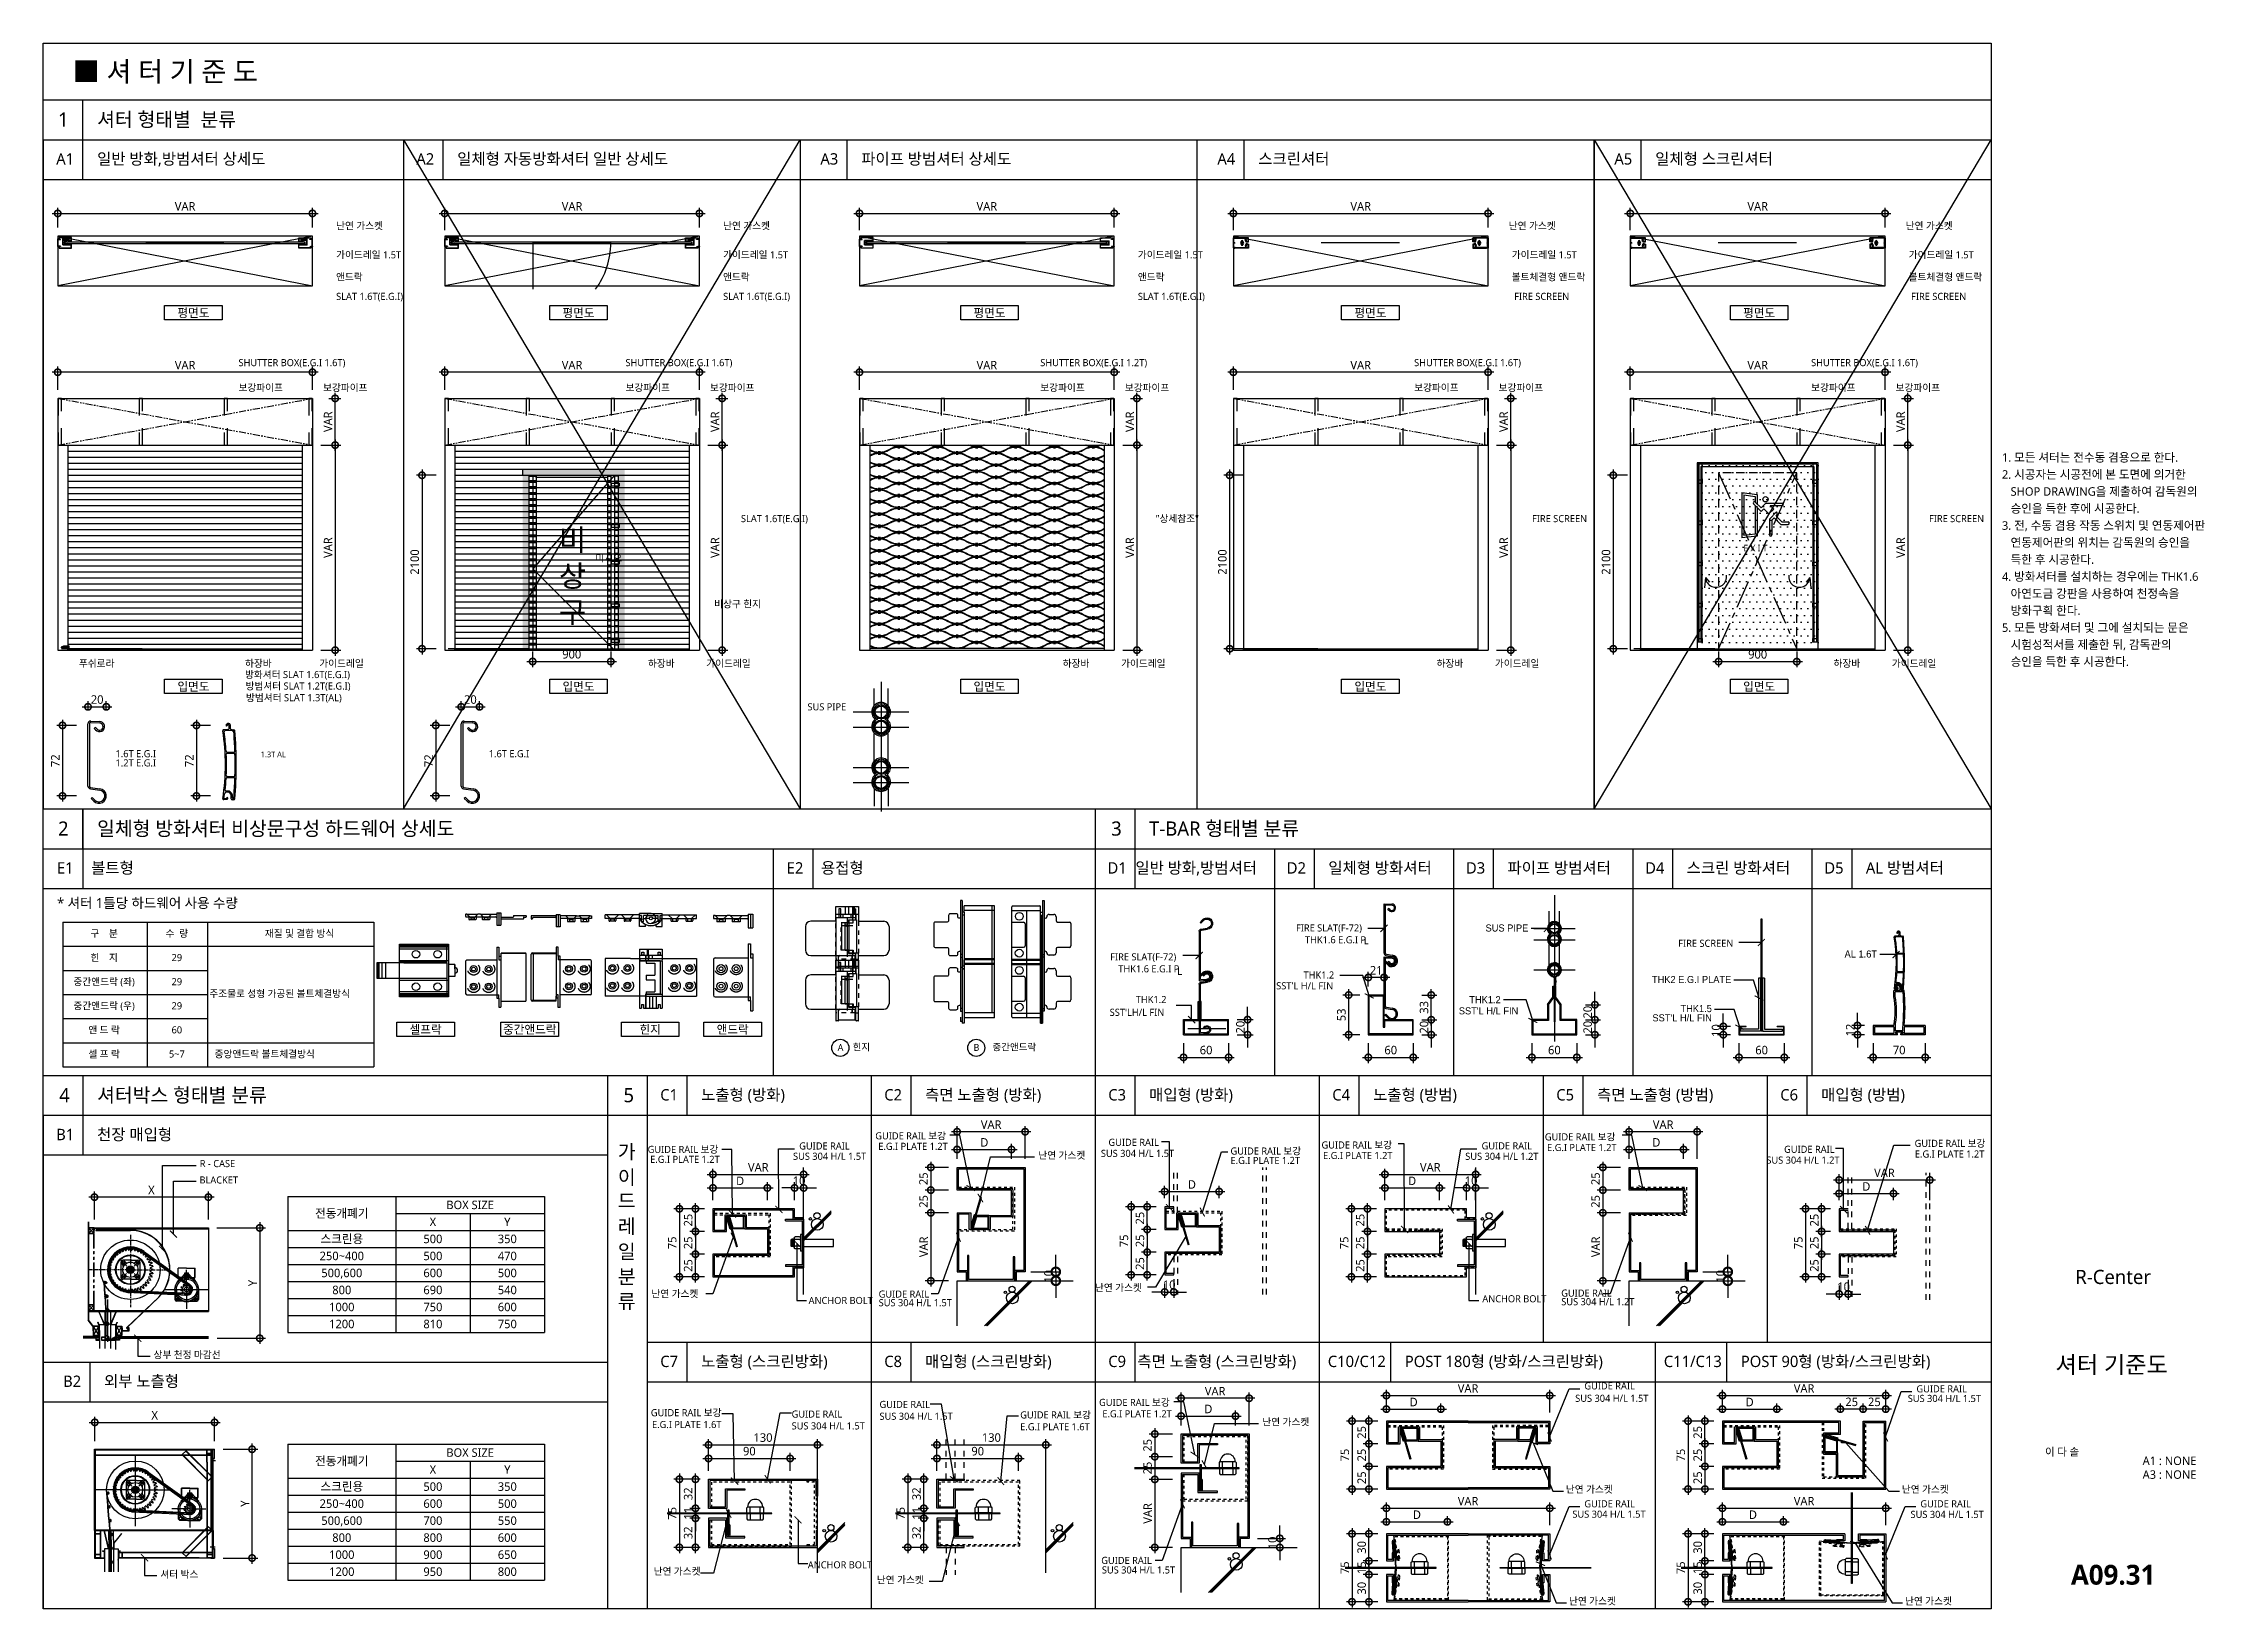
# Model space of a CAD drawing. Extents: x 4650 to 80882, y 2100 to 57300.
import ezdxf
from ezdxf.enums import TextEntityAlignment as Align

# ---------------------------------------------------------------- set-up
doc = ezdxf.new("R2010")
doc.units = 0
doc.header["$LTSCALE"] = 200
doc.header["$MEASUREMENT"] = 0
doc.header["$PDMODE"] = 2
for name, pattern in [('CEN', [62, 60, -1, 0, -1]), ('CENTER2', [1.125, 0.75, -0.125, 0.125, -0.125]), ('CENTERX2', [4, 2.5, -0.5, 0.5, -0.5]), ('DASHED2', [400, 266.666667, -133.333333]), ('HID', [2.3, 1.5, -0.8]), ('HIDDEN', [2, 1, -1]), ('PHANTOM', [2.5, 1.25, -0.25, 0.25, -0.25, 0.25, -0.25]), ('PHANTOMX2', [5, 2.5, -0.5, 0.5, -0.5, 0.5, -0.5])]:
    doc.linetypes.add(name, pattern=pattern)
doc.layers.get('0').update_dxf_attribs({"linetype": 'CONTINUOUS'})
doc.layers.get('DEFPOINTS').update_dxf_attribs({"color": 137, "linetype": 'CONTINUOUS'})
for name, color, linetype in [('1', 1, 'CONTINUOUS'), ('2', 6, 'CONTINUOUS'), ('3', 3, 'CONTINUOUS'), ('3SEC', 3, 'CONTINUOUS'), ('A', 7, 'CONTINUOUS'), ('A-SYM-LEAD', 7, 'CONTINUOUS'), ('AA-FLXK-OPEN', 1, 'CONTINUOUS'), ('ANIFO', 7, 'CONTINUOUS'), ('AUX', 1, 'CONTINUOUS'), ('C', 4, 'CONTINUOUS'), ('C-STEEL', 7, 'CONTINUOUS'), ('CEN', 1, 'CEN'), ('CENTER', 1, 'CONTINUOUS'), ('DIM', 7, 'CONTINUOUS'), ('ELE1', 4, 'CONTINUOUS'), ('F', 4, 'CONTINUOUS'), ('FIN', 5, 'CONTINUOUS'), ('HAT', 8, 'CONTINUOUS'), ('HI', 2, 'HIDDEN'), ('ITXT', 3, 'CONTINUOUS'), ('L', 1, 'CONTINUOUS'), ('LIN', 1, 'CENTER2'), ('PH', 5, 'PHANTOM'), ('R', 1, 'CONTINUOUS'), ('RXDIM', 7, 'CONTINUOUS'), ('S', 2, 'CONTINUOUS'), ('SHT', 5, 'CONTINUOUS'), ('slat 상', 2, 'PHANTOM'), ('STEEL', 3, 'CONTINUOUS'), ('SYM', 6, 'CONTINUOUS'), ('SYM-LEAD', 6, 'CONTINUOUS'), ('TEX', 3, 'CONTINUOUS'), ('TEXT', 3, 'CONTINUOUS'), ('TEXT-NOTE', 6, 'CONTINUOUS'), ('TITLE', 9, 'CONTINUOUS'), ('TXT', 4, 'CONTINUOUS'), ('WID', 4, 'CONTINUOUS'), ('YG01', 3, 'CONTINUOUS'), ('받침롤러', 2, 'CONTINUOUS'), ('힌지 미미', 1, 'CONTINUOUS')]:
    doc.layers.add(name, color=color, linetype=linetype)
doc.styles.add('$0$스타일1', font='malgun.ttf')
doc.styles.add('Gtx', font='malgun.ttf')
doc.styles.add('맑은고딕', font='malgun.ttf')
doc.styles.add('맑은고딕B', font='malgunbd.ttf')
doc.styles.add('스타일1', font='malgun.ttf')
doc.styles.add('스타일2', font='malgunbd.ttf')
doc.dimstyles.new('CJA', dxfattribs={"dimscale": 300, "dimtxt": 2.7, "dimasz": 1, "dimexe": 2, "dimexo": 3, "dimgap": 1, "dimtad": 1, "dimdec": 0, "dimzin": 1, "dimdsep": 46, "dimlunit": 6, "dimtxsty": '$0$스타일1', "dimblk": 'CJDOT', "dimcen": 0.09, "dimdle": 1, "dimclrd": 256, "dimclre": 256, "dimclrt": 3, "dimadec": 0, "dimazin": 0, "dimtfac": 1, "dimtdec": 0, "dimtix": 1, "dimtmove": 2, "dimatfit": 3, "dimldrblk": 'CJDOT', "dimfxl": 1, "dimtolj": 1, "dimtzin": 1, "dimarcsym": 0})
doc.dimstyles.new('DIM-QD 1', dxfattribs={"dimtxt": 3, "dimasz": 1.5, "dimexe": 1, "dimexo": 0, "dimgap": 1, "dimtad": 1, "dimdec": 3, "dimdsep": 46, "dimlunit": 6, "dimtxsty": '$0$스타일1', "dimblk1": 'ARCHTICK', "dimblk2": 'ARCHTICK', "dimsah": 1, "dimcen": 0, "dimclrd": 256, "dimclre": 256, "dimclrt": 3, "dimazin": 2, "dimtfac": 1, "dimtdec": 3, "dimtix": 1, "dimtmove": 2, "dimatfit": 3, "dimldrblk": 'ARCHTICK', "dimfxl": 1, "dimtolj": 1, "dimtzin": 0, "dimarcsym": 0})
doc.dimstyles.new('Gdim100', dxfattribs={"dimscale": 100, "dimtxt": 3, "dimasz": 6, "dimexe": 1.5, "dimexo": 2, "dimgap": 1, "dimtad": 1, "dimdec": 0, "dimzin": 0, "dimdsep": 46, "dimtxsty": '스타일1', "dimblk": 'DOTSMALL', "dimcen": 1.5, "dimdle": 1.5, "dimclrd": 1, "dimclre": 1, "dimclrt": 256, "dimazin": 0, "dimtfac": 1, "dimtdec": 0, "dimtix": 1, "dimtmove": 2, "dimatfit": 3, "dimldrblk": 'DOTSMALL', "dimfxl": 1.5, "dimtolj": 1, "dimtzin": 0, "dimlwd": -1, "dimlwe": -1, "dimarcsym": 0})
pattern_1 = [(315, (-9221.1902, 295063.9316), (-0.643467171, -0.643467171), [])]
pattern_2 = [(45, (-9221.1902, -194544.9698), (-0.643467171, 0.643467171), [])]
pattern_3 = [(315, (4778.8098, 295063.9316), (-0.643467171, -0.643467171), [])]
pattern_4 = [(45, (4778.8098, -194544.9698), (-0.643467171, 0.643467171), [])]

msp = doc.modelspace()

# ---------------------------------------------------------------- texts
at = {"layer": 'DIM', "style": '스타일1'}
msp.add_text('E X I T', height=228.73, dxfattribs=at).set_placement((64616.2, 39385.4))
at = {"layer": 'DIM', "color": 3, "style": 'Gtx'}
msp.add_text('* 셔터 1틀당 하드웨어 사용 수량', height=350, dxfattribs=at).set_placement((5138.1, 26810.2))
at = {"layer": 'TEX', "style": 'Gtx'}
msp.add_text('B2', height=400, dxfattribs=at).set_placement((5668.9, 9922.3), align=Align.CENTER)
msp.add_text('외부 노츨형', height=400, dxfattribs=at).set_placement((6795, 9922.3))
at = {"layer": 'TEXT'}
for s, height, style, p in [('■ 셔 터 기 준 도', 700, '스타일2', (5689.4, 55951.3)), ('셔터 형태별  분류', 500, '스타일1', (6550, 54360.1)), ('일반 방화,방범셔터 상세도 ', 400, '스타일1', (6550, 53022.3)), ('일체형 자동방화셔터 일반 상세도', 400, '스타일1', (19250, 53022.3)), ('파이프 방범셔터 상세도', 400, '스타일1', (33500, 53022.3)), ('스크린셔터', 400, '스타일1', (47500, 53022.3)), ('일체형 스크린셔터', 400, '스타일1', (61500, 53022.3)), ('난연 가스켓', 250, '스타일1', (14978.4, 50739.2)), ('난연 가스켓', 250, '스타일1', (28625.9, 50739.2)), ('난연 가스켓', 250, '스타일1', (56335.1, 50739.2)), ('난연 가스켓', 250, '스타일1', (70335.1, 50739.2)), ('가이드레일 1.5T', 250, '스타일1', (14978.4, 49716.1)), ('가이드레일 1.5T', 250, '스타일1', (28625.9, 49716.1)), ('가이드레일 1.5T', 250, '스타일1', (43254.6, 49716.1)), ('가이드레일 1.5T', 250, '스타일1', (56439.4, 49716.1)), ('가이드레일 1.5T', 250, '스타일1', (70439.4, 49716.1)), ('앤드락', 250, '스타일1', (14978.4, 48934.2)), ('앤드락', 250, '스타일1', (28625.9, 48934.2)), ('앤드락', 250, '스타일1', (43254.6, 48934.2)), ('볼트체결형 앤드락', 250, '스타일1', (56439.4, 48934.2)), ('볼트체결형 앤드락', 250, '스타일1', (70439.4, 48934.2)), ('SLAT 1.6T(E.G.I)', 250, '스타일1', (14978.4, 48249.4)), ('SLAT 1.6T(E.G.I)', 250, '스타일1', (28625.9, 48249.4)), ('SLAT 1.6T(E.G.I)', 250, '스타일1', (43254.6, 48249.4)), (' FIRE SCREEN ', 250, '스타일1', (56439.4, 48249.4)), (' FIRE SCREEN ', 250, '스타일1', (70439.4, 48249.4)), ('SHUTTER BOX(E.G.I 1.6T)', 250, '스타일1', (11536.5, 45913.6)), ('SHUTTER BOX(E.G.I 1.6T)', 250, '스타일1', (25184, 45913.6)), ('SHUTTER BOX(E.G.I 1.2T)', 250, '스타일1', (39812.7, 45913.6)), ('SHUTTER BOX(E.G.I 1.6T)', 250, '스타일1', (52997.4, 45913.6)), ('SHUTTER BOX(E.G.I 1.6T)', 250, '스타일1', (66997.4, 45913.6)), ('보강파이프', 250, '스타일1', (11536.5, 45033.4)), ('보강파이프', 250, '스타일1', (14518.5, 45031.1)), ('보강파이프', 250, '스타일1', (25184, 45033.4)), ('보강파이프', 250, '스타일1', (28166, 45031.1)), ('보강파이프', 250, '스타일1', (39812.7, 45033.4)), ('보강파이프', 250, '스타일1', (42794.7, 45031.1)), ('보강파이프', 250, '스타일1', (52997.4, 45033.4)), ('보강파이프', 250, '스타일1', (55979.5, 45031.1)), ('보강파이프', 250, '스타일1', (66997.4, 45033.4)), ('보강파이프', 250, '스타일1', (69979.5, 45031.1)), ('SLAT 1.6T(E.G.I)', 250, '스타일1', (29256.6, 40413.4)), ('"상세참조" ', 250, '스타일1', (43885.3, 40413.4)), (' FIRE SCREEN ', 250, '스타일1', (57070.1, 40413.4)), (' FIRE SCREEN ', 250, '스타일1', (71070.1, 40413.4)), ('비상구 힌지', 250, '스타일1', (28311.4, 37403.2)), ('푸쉬로라', 250, '스타일1', (5907, 35306.1)), ('하장바', 250, '스타일1', (11766.1, 35306.1)), ('방화셔터 SLAT 1.6T(E.G.I)', 250, '스타일1', (11766.1, 34915.4)), ('가이드레일', 250, '스타일1', (14385.6, 35306.1)), ('하장바', 250, '스타일1', (25975.3, 35306.1)), ('가이드레일', 250, '스타일1', (28033.1, 35306.1)), ('하장바', 250, '스타일1', (40604, 35306.1)), ('가이드레일', 250, '스타일1', (42661.8, 35306.1)), ('하장바', 250, '스타일1', (53788.8, 35306.1)), ('가이드레일', 250, '스타일1', (55846.5, 35306.1)), ('하장바', 250, '스타일1', (67788.8, 35306.1)), ('가이드레일', 250, '스타일1', (69846.5, 35306.1)), ('방범셔터 SLAT 1.2T(E.G.I)', 250, '스타일1', (11786.3, 34511)), ('방범셔터 SLAT 1.3T(AL)', 250, '스타일1', (11799.8, 34098.6)), ('SUS PIPE ', 250, '스타일1', (31602.2, 33776.3)), ('1.6T E.G.I', 250, '스타일1', (7198.7, 32124.8)), ('1.2T E.G.I', 250, '스타일1', (7198.7, 31800.6)), ('1.3T AL', 200, 'Gtx', (12319.9, 32124.8)), ('1.6T E.G.I', 250, '스타일1', (20362, 32124.8)), ('일체형 방화셔터 비상문구성 하드웨어 상세도', 500, '스타일1', (6550, 29360.1)), ('T-BAR 형태별 분류', 500, '스타일1', (43650, 29360.1)), ('  볼트형', 400, '스타일1', (6067.4, 28022.3)), ('  용접형', 400, '스타일1', (31808.7, 28022.3)), ('일반 방화,방범셔터', 400, '스타일1', (43167.4, 28022.3)), ('일체형 방화셔터', 400, '스타일1', (49970, 28022.3)), ('파이프 방범셔터', 400, '스타일1', (56290, 28022.3)), ('스크린 방화셔터', 400, '스타일1', (62610, 28022.3)), ('AL 방범셔터', 400, '스타일1', (68930, 28022.3)), ('FIRE SLAT(F-72)', 250, '스타일1', (48830.9, 25981)), ('FIRE SLAT(F-72)', 250, '스타일1', (42280.5, 24961.5)), ('THK1.6 E.G.I P', 250, '스타일1', (49147.8, 25563.9)), ('L', 250, '스타일1', (51222.4, 25530.2)), ('FIRE SCREEN', 250, '스타일1', (62312.1, 25439.6)), ('THK1.6 E.G.I P', 250, '스타일1', (42563.9, 24539.2)), ('L', 250, '스타일1', (44644, 24449.1)), ('THK1.2', 250, '스타일1', (49096.8, 24320.9)), ('주조물로 성형 가공된 볼트체결방식', 250, '스타일1', (10509.7, 23665.6)), ('THK1.2', 250, '스타일1', (43180.3, 23458)), ("SST'L H/L FIN", 250, '스타일1', (48133, 23941.3)), ("SST'LH/L FIN", 250, '스타일1', (42260.7, 23005.8)), ('중앙앤드락 볼트체결방식', 250, '스타일1', (10694, 21536.2)), ('셔터박스 형태별 분류', 500, '스타일1', (6550, 19960.1)), ('노출형 (방화)', 400, '스타일1', (27850, 20022.3)), ('측면 노출형 (방화)', 400, '스타일1', (35750, 20022.3)), ('매입형 (방화)', 400, '스타일1', (43650, 20022.3)), ('노출형 (방범)', 400, '스타일1', (51550, 20022.3)), ('측면 노출형 (방범)', 400, '스타일1', (59450, 20022.3)), ('매입형 (방범)', 400, '스타일1', (67350, 20022.3)), ('천장 매입형', 400, '스타일1', (6550, 18622.3)), ('가', 500, '스타일1', (24915.4, 17962.9)), ('GUIDE RAIL 보강', 250, '스타일1', (25965.6, 18172.3)), ('GUIDE RAIL', 250, '스타일1', (31311.5, 18293.3)), ('GUIDE RAIL 보강', 250, '스타일1', (33994.2, 18650.3)), ('E.G.I PLATE 1.2T', 250, '스타일1', (34099.5, 18281.3)), ('GUIDE RAIL', 250, '스타일1', (42216.5, 18421.9)), ('GUIDE RAIL 보강', 250, '스타일1', (46520.7, 18114.7)), ('GUIDE RAIL 보강', 250, '스타일1', (49730.3, 18327.6)), ('GUIDE RAIL', 250, '스타일1', (55376.4, 18296.9)), ('GUIDE RAIL 보강', 250, '스타일1', (57607, 18613)), ('E.G.I PLATE 1.2T', 250, '스타일1', (57686.6, 18238.4)), ('GUIDE RAIL', 250, '스타일1', (66045, 18175.4)), ('GUIDE RAIL 보강', 250, '스타일1', (70648.5, 18384.9)), ('R - CASE', 250, '스타일1', (10169.9, 17671.6)), ('이', 500, '스타일1', (24915.4, 17063.1)), ('E.G.I PLATE 1.2T', 250, '스타일1', (26054.8, 17822.4)), ('SUS 304 H/L 1.5T', 250, '스타일1', (31093.1, 17930.4)), ('난연 가스켓', 250, '스타일1', (39745, 17964.6)), ('SUS 304 H/L 1.5T', 250, '스타일1', (41949.7, 18032)), ('E.G.I PLATE 1.2T', 250, '스타일1', (46522.9, 17783.7)), ('E.G.I PLATE 1.2T', 250, '스타일1', (49785.3, 17957.8)), ('SUS 304 H/L 1.2T', 250, '스타일1', (54800.2, 17928.8)), ('SUS 304 H/L 1.2T', 250, '스타일1', (65419.9, 17794.8)), ('E.G.I PLATE 1.2T', 250, '스타일1', (70657.5, 18009.5)), ('BLACKET', 250, '스타일1', (10160.2, 17094.8)), ('드', 500, '스타일1', (24915.4, 16229.8)), ('레', 500, '스타일1', (24915.4, 15337.4)), ('일', 500, '스타일1', (24915.4, 14443)), ('분', 500, '스타일1', (24915.4, 13554.7)), ('류', 500, '스타일1', (24915.4, 12690.2)), ('난연 가스켓', 250, '스타일1', (26100.3, 13082.6)), ('ANCHOR BOLT', 250, '스타일1', (31643, 12845.9)), ('SUS 304 H/L 1.5T', 250, '스타일1', (34114.2, 12767.4)), ('GUIDE RAIL', 250, '스타일1', (34112.9, 13070.8)), ('난연 가스켓', 250, '스타일1', (41740.9, 13300.4)), ('ANCHOR BOLT', 250, '스타일1', (55402.1, 12905)), ('SUS 304 H/L 1.2T', 250, '스타일1', (58186.6, 12802.9)), ('GUIDE RAIL', 250, '스타일1', (58185.2, 13106.2)), ('상부 천정 마감선', 250, '스타일1', (8540.7, 10931.1)), ('노출형 (스크린방화)', 400, '스타일1', (27850, 10622.3)), ('매입형 (스크린방화)', 400, '스타일1', (35750, 10622.3)), ('측면 노출형 (스크린방화)', 400, '스타일1', (43236, 10622.3)), ('POST 180형 (방화/스크린방화)', 400, '스타일1', (52668.8, 10622.3)), ('POST 90형 (방화/스크린방화)', 400, '스타일1', (64518.8, 10622.3)), ('GUIDE RAIL', 250, '스타일1', (59001.2, 9833.3)), ('GUIDE RAIL', 250, '스타일1', (70712.9, 9729.7)), ('GUIDE RAIL 보강', 250, '스타일1', (41886.6, 9251.8)), ('SUS 304 H/L 1.5T', 250, '스타일1', (58678.4, 9396.6)), ('SUS 304 H/L 1.5T', 250, '스타일1', (70406.9, 9391.7)), ('E.G.I PLATE 1.2T', 250, '스타일1', (42000.8, 8849)), ('난연 가스켓', 250, '스타일1', (47645, 8564.6)), ('난연 가스켓', 250, '스타일1', (58349.7, 6188)), ('난연 가스켓', 250, '스타일1', (70199.7, 6188)), ('SUS 304 H/L 1.5T', 250, '스타일1', (58579.5, 5311)), ('GUIDE RAIL', 250, '스타일1', (59001.2, 5676)), ('SUS 304 H/L 1.5T', 250, '스타일1', (70505, 5303.2)), ('GUIDE RAIL', 250, '스타일1', (70851.2, 5676)), ('GUIDE RAIL', 250, '스타일1', (41963.5, 3680.9)), ('셔터 박스', 250, '스타일1', (8780.8, 3193.2)), ('SUS 304 H/L 1.5T', 250, '스타일1', (41985.9, 3343.9)), ('난연 가스켓', 250, '스타일1', (58458.7, 2246.5)), ('난연 가스켓', 250, '스타일1', (70308.7, 2246.5))]:
    msp.add_text(s, height=height, dxfattribs=dict(at, style=style)).set_placement(p)
at = {"layer": 'TEXT', "style": '스타일1'}
for s, height, p in [('1', 500, (5358.6, 54360.1)), ('A1', 400, (5423.9, 53022.3)), ('A2', 400, (18123.9, 53022.3)), ('A3', 400, (32373.9, 53022.3)), ('A4', 400, (46373.9, 53022.3)), ('A5', 400, (60373.9, 53022.3)), ('2', 500, (5358.6, 29360.1)), ('3', 500, (42499.3, 29360.1)), ('E1', 400, (5423.9, 28022.3)), ('E2', 400, (31165.2, 28022.3)), ('D1', 400, (42523.9, 28022.3)), ('D2', 400, (48843.9, 28022.3)), ('D3', 400, (55163.9, 28022.3)), ('D4', 400, (61483.9, 28022.3)), ('D5', 400, (67803.9, 28022.3)), ('구    분', 250, (6796.5, 25786.2)), ('수  량', 250, (9362.3, 25786.2)), ('재질 및 결합 방식', 250, (13689.4, 25786.2)), ('힌    지', 250, (6796.5, 24936.2)), ('29', 250, (9362.3, 24936.2)), ('중간앤드락 (좌)', 250, (6796.5, 24086.2)), ('29', 250, (9362.3, 24086.2)), ('중간앤드락 (우)', 250, (6796.5, 23236.2)), ('29', 250, (9362.3, 23236.2)), ('앤 드 락', 250, (6796.5, 22386.2)), ('60', 250, (9362.3, 22386.2)), ('셀 프 락', 250, (6796.5, 21536.2)), ('5~7', 250, (9362.3, 21536.2)), ('4', 500, (5399.3, 19960.1)), ('5', 500, (25299.3, 19960.1)), ('C1', 400, (26723.9, 20022.3)), ('C2', 400, (34623.9, 20022.3)), ('C3', 400, (42523.9, 20022.3)), ('C4', 400, (50423.9, 20022.3)), ('C5', 400, (58323.9, 20022.3)), ('C6', 400, (66223.9, 20022.3)), ('B1', 400, (5423.9, 18622.3)), ('C7', 400, (26723.9, 10622.3)), ('C8', 400, (34623.9, 10622.3)), ('C9', 400, (42523.9, 10622.3)), ('C10/C12', 400, (50976, 10622.3)), ('C11/C13', 400, (62826, 10622.3))]:
    msp.add_text(s, height=height, dxfattribs=at).set_placement(p, align=Align.CENTER)
for s, height, p in [('전동개폐기', 300, (15180, 16041)), ('BOX SIZE', 300, (19705, 16341)), ('스크린용', 300, (15180, 15141)), ('500', 300, (18392.5, 15141)), ('X', 300, (18392.5, 15741)), ('350', 300, (21017.5, 15141)), ('Y', 300, (21017.5, 15741)), ('250~400', 300, (15180, 14541)), ('500', 300, (18392.5, 14541)), ('470', 300, (21017.5, 14541)), ('500,600', 300, (15180, 13941)), ('600', 300, (18392.5, 13941)), ('500', 300, (21017.5, 13941)), ('R-Center', 500, (77650, 13800)), ('800', 300, (15180, 13341)), ('690', 300, (18392.5, 13341)), ('540', 300, (21017.5, 13341)), ('1000', 300, (15180, 12741)), ('1200', 300, (15180, 12141)), ('750', 300, (18392.5, 12741)), ('810', 300, (18392.5, 12141)), ('750', 300, (21017.5, 12141)), ('600', 300, (21017.5, 12741)), ('BOX SIZE', 300, (19705, 7608.2)), ('전동개폐기', 300, (15180, 7308.2)), ('X', 300, (18392.5, 7008.2)), ('Y', 300, (21017.5, 7008.2)), ('스크린용', 300, (15180, 6408.2)), ('500', 300, (18392.5, 6408.2)), ('350', 300, (21017.5, 6408.2)), ('250~400', 300, (15180, 5808.2)), ('500,600', 300, (15180, 5208.2)), ('700', 300, (18392.5, 5208.2)), ('600', 300, (18392.5, 5808.2)), ('500', 300, (21017.5, 5808.2)), ('550', 300, (21017.5, 5208.2)), ('800', 300, (15180, 4608.2)), ('800', 300, (18392.5, 4608.2)), ('600', 300, (21017.5, 4608.2)), ('1000', 300, (15180, 4008.2)), ('900', 300, (18392.5, 4008.2)), ('650', 300, (21017.5, 4008.2)), ('1200', 300, (15180, 3408.2)), ('950', 300, (18392.5, 3408.2)), ('800', 300, (21017.5, 3408.2))]:
    msp.add_text(s, height=height, dxfattribs=at).set_placement(p, align=Align.MIDDLE_CENTER)
at = {"layer": 'TEXT', "color": 1, "linetype": 'ByBlock', "attachment_point": 1, "style": '스타일1'}
for s, insert, char_height, width in [('비\\P상\\P구', (22839.9, 40168.7), 762.5, 952.311), ('미시오', (24121.5, 39266.6), 244.01, 304.74)]:
    msp.add_mtext(s, dxfattribs=dict(at, insert=insert, char_height=char_height, width=width))
at = {"layer": 'TEXT', "char_height": 250, "style": '스타일1'}
for s, insert, attachment_point in [('{\\fGulim|b0|i0|c129|p49;SUS PIPE}', (57025.3, 25975.3), 9), ('{\\fGulim|b0|i0|c129|p49;AL 1.6T}', (69323.4, 25057.4), 9), ('{\\fGulim|b0|i0|c129|p49;THK2 E.G.I PLATE}', (64183, 24159.2), 9), ('{\\fGulim|b0|i0|c129|p49;THK1.2 }', (56050.6, 23451.8), 9), ("{\\fGulim|b0|i0|c129|p49;SST'L H/L FIN}", (56672, 23053.1), 9), ("{\\fGulim|b0|i0|c129|p49;SST'L H/L FIN}", (63499.1, 22807.9), 9), ('{\\fGulim|b0|i0|c129|p49;THK1.5 }', (63499.1, 23133.4), 9), ('GUIDE RAIL 보강\\PE.G.I PLATE 1.6T', (28571, 9138.6), 3), ('GUIDE RAIL\\PSUS 304 H/L 1.5T', (34143.1, 9429.9), 1), ('GUIDE RAIL\\PSUS 304 H/L 1.5T', (31043.8, 9089.7), 1), ('GUIDE RAIL 보강\\PE.G.I PLATE 1.6T', (39105.8, 9060.1), 1), ('난연 가스켓', (27831.5, 3270.2), 9), ('ANCHOR BOLT', (31614.4, 3773.4), 1), ('난연 가스켓', (34050.7, 3245.1), 1)]:
    msp.add_mtext(s, dxfattribs=dict(at, insert=insert, attachment_point=attachment_point))
at = {"layer": 'TXT', "style": 'Gtx'}
for s, p in [('A', (32768, 21772.4)), ('B', (37561.6, 21772.4))]:
    msp.add_text(s, height=240, dxfattribs=at).set_placement(p, align=Align.CENTER)
for s, p in [('힌지', (33504, 21905.1)), ('중간앤드락', (38897.4, 21905.1))]:
    msp.add_text(s, height=240, dxfattribs=at).set_placement(p, align=Align.MIDDLE_CENTER)

# ---------------------------------------------------------------- blocks, each defined once
blk = doc.blocks.new('_ARCHTICK')
at = {"color": 0, "linetype": 'ByBlock', "const_width": 0.15}
blk.add_lwpolyline([(-0.5, -0.5), (0.5, 0.5)], dxfattribs=at)
blk = doc.blocks.new('셀프락')
for p, q in [((12520.5, 40251.2), (12345.6, 40251.2)), ((12520.5, 40248.2), (12345.6, 40248.2)), ((12520.5, 40243), (12345.6, 40243)), ((12520.5, 40235.3), (12345.6, 40235.3)), ((12514.3, 40186.7), (12514.3, 40253.2)), ((12473.9, 40186.7), (12263.9, 40186.7)), ((12263.9, 40186.7), (12263.9, 40132.3)), ((12263.9, 40132.3), (12473.9, 40132.3)), ((12265.1, 40186.7), (12265.1, 40132.3)), ((12266.8, 40186.7), (12266.8, 40132.3)), ((12271.2, 40186.7), (12271.2, 40132.3)), ((12282.4, 40186.7), (12282.4, 40132.3)), ((12295, 40186.7), (12295, 40132.3)), ((12345.6, 40194.9), (12520.5, 40194.9)), ((12514.3, 40188.7), (12345.6, 40188.7)), ((12514.3, 40130.4), (12345.6, 40130.4)), ((12361.1, 40186.7), (12514.3, 40186.7)), ((12361.1, 40132.3), (12514.3, 40132.3)), ((12514.3, 40186.7), (12514.3, 40132.3)), ((12514.3, 40132.3), (12514.3, 40065.8)), ((12521.7, 40138.2), (12521.7, 40180.8)), ((12543.3, 40180.8), (12521.7, 40180.8)), ((12543.3, 40138.2), (12521.7, 40138.2)), ((12543.3, 40180.8), (12543.3, 40138.2)), ((12543.3, 40169.2), (12543.3, 40180.8)), ((12543.3, 40165.4), (12543.3, 40168.9)), ((12543.3, 40165.4), (12543.3, 40168.9)), ((12520.5, 40124.1), (12345.6, 40124.1)), ((12520.5, 40083.7), (12345.6, 40083.7)), ((12520.5, 40076), (12345.6, 40076)), ((12520.5, 40070.8), (12345.6, 40070.8)), ((12520.5, 40067.9), (12345.6, 40067.9))]:
    blk.add_line(p, q)
blk.add_lwpolyline([(12520.5, 40065.8), (12345.6, 40065.8), (12345.6, 40253.2), (12520.5, 40253.2)], close=True)
for centre in [(12403.9, 40217.8), (12481.7, 40217.8), (12403.9, 40101.2), (12481.7, 40101.2)]:
    blk.add_circle(centre, 13.6)
blk.add_arc((12543.3, 40159.5), 9.72, 270, 90)
blk = doc.blocks.new('엔드락')
for p, q in [((12647.7, 39308.8), (12642.2, 39308.8)), ((12642.2, 39308.8), (12642.2, 39298)), ((12642.2, 39298), (12762.4, 39298)), ((12647.7, 39308.8), (12690.7, 39308.8)), ((12654.5, 39298), (12654.5, 39285.9)), ((12684, 39285.9), (12654.5, 39285.9)), ((12684, 39298), (12684, 39285.9)), ((12701.7, 39308.8), (12690.7, 39308.8)), ((12701.7, 39308.8), (12766.4, 39308.8)), ((12708.5, 39298), (12708.5, 39285.9)), ((12738, 39285.9), (12708.5, 39285.9)), ((12738, 39298), (12738, 39285.9)), ((12766.4, 39313.2), (12782.6, 39313.2)), ((12766.4, 39313.2), (12766.4, 39264.6)), ((12774.5, 39313.2), (12774.5, 39264.6)), ((12782.6, 39313.2), (12782.6, 39264.6)), ((12766.4, 39264.6), (12782.6, 39264.6)), ((12766.4, 39207.1), (12766.4, 39005.3)), ((12766.4, 39207.1), (12774.5, 39207.1)), ((12774.5, 39207.1), (12774.5, 39171.6)), ((12642.2, 39151.5), (12642.2, 39023.4)), ((12647.6, 39156.9), (12766.4, 39156.9)), ((12774.5, 39171.6), (12782.6, 39171.6)), ((12782.6, 39171.6), (12782.6, 38967.8)), ((12647.6, 39018), (12766.4, 39018)), ((12766.4, 39005.3), (12774.7, 39005.3)), ((12774.7, 39005.3), (12774.7, 38967.8)), ((12774.7, 38967.8), (12782.6, 38967.8))]:
    blk.add_line(p, q)
at = {"linetype": 'HIDDEN', "ltscale": 1.7}
for p, q in [((12662.5, 39294.1), (12647.7, 39308.8)), ((12662.5, 39294.1), (12662.5, 39285.9)), ((12662.5, 39294.1), (12676, 39294.1)), ((12676, 39294.1), (12690.7, 39308.8)), ((12676, 39294.1), (12676, 39285.9)), ((12716.5, 39294.1), (12701.7, 39308.8)), ((12730, 39294.1), (12716.5, 39294.1)), ((12716.5, 39294.1), (12716.5, 39285.9)), ((12730, 39294.1), (12744.7, 39308.8)), ((12730, 39294.1), (12730, 39285.9)), ((12774.5, 39171.6), (12774.5, 39156.9)), ((12774.5, 39156.9), (12782.6, 39156.9)), ((12766.4, 39018), (12774.7, 39018)), ((12774.7, 39005.3), (12774.7, 39018))]:
    blk.add_line(p, q, dxfattribs=at)
for centre, radius in [((12669.2, 39118.7), 14.6), ((12669.2, 39118.7), 6.75), ((12723.2, 39118.7), 14.6), ((12723.2, 39118.7), 6.75), ((12669.2, 39056.2), 14.6), ((12669.2, 39056.2), 6.75), ((12723.2, 39056.2), 14.6), ((12723.2, 39056.2), 6.75)]:
    blk.add_circle(centre, radius)
for centre, radius, start, end in [((12762.4, 39294), 4.05, 0, 90), ((12647.6, 39151.5), 5.4, 90, 180), ((12647.6, 39023.4), 5.4, 180, 270)]:
    blk.add_arc(centre, radius, start, end)
at = {"layer": 'HI', "ltscale": 0.3}
for centre in [(12669.2, 39118.7), (12723.2, 39118.7), (12669.2, 39056.2), (12723.2, 39056.2)]:
    blk.add_circle(centre, 21.5, dxfattribs=at)
blk = doc.blocks.new('앤드락')
for p, q in [((12118.3, 39874.5), (12118.3, 39867.2)), ((12123.2, 39875.7), (12119.5, 39875.7)), ((12119.5, 39866), (12226.4, 39866)), ((12123.2, 39875.7), (12162, 39875.7)), ((12129.3, 39863.5), (12129.3, 39857.5)), ((12153.5, 39855), (12131.8, 39855)), ((12155.9, 39863.5), (12155.9, 39857.5)), ((12171.8, 39875.7), (12162, 39875.7)), ((12171.8, 39875.7), (12230.1, 39875.7)), ((12177.9, 39863.5), (12177.9, 39857.5)), ((12202.1, 39855), (12180.4, 39855)), ((12204.5, 39863.5), (12204.5, 39857.5)), ((12230.1, 39879.6), (12230.1, 39835.8)), ((12230.1, 39879.6), (12244.7, 39879.6)), ((12230.1, 39835.8), (12244.7, 39835.8)), ((12237.4, 39879.6), (12237.4, 39835.8)), ((12244.7, 39879.6), (12244.7, 39835.8)), ((12286.7, 39863.3), (12247.1, 39863.3)), ((12324.2, 39857.7), (12247.1, 39857.7)), ((12289.1, 39868.9), (12289.1, 39865.7)), ((12290.4, 39870.1), (12333.6, 39870.1)), ((12325.5, 39863.1), (12325.5, 39858.9)), ((12326.9, 39864.5), (12333.4, 39864.5)), ((12334.8, 39868.9), (12334.8, 39865.9)), ((12352.3, 39867), (12352.3, 39859.7)), ((12442.2, 39869.4), (12354.7, 39869.4)), ((12355.4, 39857.3), (12354.7, 39857.3)), ((12357.8, 39861.4), (12357.8, 39859.7)), ((12360.3, 39863.9), (12439.7, 39863.9)), ((12442.2, 39865.8), (12442.2, 39873.1)), ((12442.2, 39873.1), (12442.2, 39829.3)), ((12456.7, 39873.1), (12442.2, 39873.1)), ((12456.7, 39829.3), (12442.2, 39829.3)), ((12449.5, 39873.1), (12449.5, 39829.3)), ((12456.7, 39873.1), (12456.7, 39829.3)), ((12515, 39869.2), (12456.7, 39869.2)), ((12568.5, 39859.5), (12460.4, 39859.5)), ((12482.3, 39859.5), (12482.3, 39848.5)), ((12482.3, 39848.5), (12508.9, 39848.5)), ((12508.9, 39859.5), (12508.9, 39848.5)), ((12515, 39869.2), (12524.9, 39869.2)), ((12563.6, 39869.2), (12524.9, 39869.2)), ((12530.9, 39859.5), (12530.9, 39848.5)), ((12530.9, 39848.5), (12557.5, 39848.5)), ((12557.5, 39859.5), (12557.5, 39848.5)), ((12563.6, 39869.2), (12568.5, 39869.2)), ((12568.5, 39869.2), (12568.5, 39859.5)), ((12230.1, 39756.7), (12237.4, 39756.7)), ((12230.1, 39756.7), (12230.1, 39575)), ((12237.4, 39756.7), (12237.4, 39724.7)), ((12449.3, 39756.7), (12442.2, 39756.7)), ((12442.2, 39756.7), (12442.2, 39575.1)), ((12449.3, 39724.7), (12449.3, 39756.7)), ((12118.3, 39706.6), (12118.3, 39591.3)), ((12123.2, 39711.5), (12230.1, 39711.5)), ((12237.4, 39724.7), (12244.7, 39724.7)), ((12244.7, 39711.6), (12245.4, 39711.6)), ((12245.4, 39711.6), (12244.7, 39711.6)), ((12244.7, 39711.6), (12244.7, 39563.9)), ((12332.1, 39735.8), (12245.4, 39735.8)), ((12245.4, 39711.6), (12245.4, 39735.8)), ((12334.6, 39566.3), (12334.6, 39733.4)), ((12352.3, 39568.7), (12352.3, 39731.6)), ((12357.1, 39736.5), (12442.2, 39736.5)), ((12359.5, 39736.5), (12359.5, 39563.9)), ((12456.7, 39724.7), (12449.3, 39724.7)), ((12456.7, 39541.2), (12456.7, 39724.7)), ((12563.7, 39711.5), (12456.7, 39711.5)), ((12568.5, 39591.3), (12568.5, 39706.6)), ((12123.2, 39586.4), (12230.1, 39586.4)), ((12563.7, 39586.4), (12456.7, 39586.4)), ((12230.1, 39575), (12237.5, 39575)), ((12237.5, 39575), (12237.5, 39543)), ((12237.5, 39543), (12244.7, 39543)), ((12244.7, 39563.9), (12332.1, 39563.9)), ((12244.7, 39563.9), (12244.7, 39543)), ((12352.4, 39567.4), (12441.4, 39567.4)), ((12441, 39563.9), (12357.1, 39563.9)), ((12442.2, 39582.1), (12441.4, 39582.1)), ((12441.4, 39582.1), (12441.4, 39564.3)), ((12449.5, 39575.1), (12442.2, 39575.1)), ((12449.5, 39541.2), (12449.5, 39575.1)), ((12456.7, 39541.2), (12449.5, 39541.2))]:
    blk.add_line(p, q)
at = {"linetype": 'HIDDEN', "ltscale": 1.7}
for p, q in [((12489.6, 39855.9), (12476.3, 39869.2)), ((12489.6, 39855.9), (12501.7, 39855.9)), ((12489.6, 39855.9), (12489.6, 39848.5)), ((12501.7, 39855.9), (12515, 39869.2)), ((12501.7, 39855.9), (12501.7, 39848.5)), ((12538.2, 39855.9), (12524.9, 39869.2)), ((12538.2, 39855.9), (12538.2, 39848.5)), ((12550.3, 39855.9), (12538.2, 39855.9)), ((12550.3, 39855.9), (12563.6, 39869.2)), ((12550.3, 39855.9), (12550.3, 39848.5)), ((12237.4, 39724.7), (12237.4, 39711.5)), ((12237.4, 39711.5), (12244.7, 39711.5)), ((12352.9, 39734.1), (12442.2, 39734.1)), ((12449.3, 39724.7), (12449.3, 39711.5)), ((12456.7, 39711.5), (12449.3, 39711.5)), ((12230.1, 39586.5), (12237.5, 39586.5)), ((12237.5, 39575), (12237.5, 39586.5)), ((12449.5, 39586.5), (12442.2, 39586.5)), ((12449.5, 39575.1), (12449.5, 39586.5))]:
    blk.add_line(p, q, dxfattribs=at)
for centre, radius in [((12146.9, 39678.8), 12.2), ((12146.9, 39678.8), 6.75), ((12200.9, 39678.8), 12.2), ((12200.9, 39678.8), 6.75), ((12488, 39679.7), 12.2), ((12488, 39679.6), 6.75), ((12542, 39679.7), 12.2), ((12542, 39679.6), 6.75), ((12146.9, 39616.3), 12.2), ((12146.9, 39616.2), 6.75), ((12200.9, 39616.3), 12.2), ((12200.9, 39616.2), 6.75), ((12488, 39617.1), 12.2), ((12488, 39617.1), 6.75), ((12542, 39617.1), 12.2), ((12542, 39617.1), 6.75)]:
    blk.add_circle(centre, radius)
for centre, radius, start, end in [((12119.5, 39874.5), 1.21, 90, 180), ((12119.5, 39867.2), 1.21, 180, 270), ((12126.9, 39863.5), 2.43, 0, 90), ((12131.8, 39857.5), 2.43, 180, 270), ((12153.5, 39857.5), 2.43, 270, 0), ((12158.3, 39863.5), 2.43, 90, 180), ((12175.5, 39863.5), 2.43, 0, 90), ((12180.4, 39857.5), 2.43, 180, 270), ((12202.1, 39857.5), 2.43, 270, 0), ((12206.9, 39863.5), 2.43, 90, 180), ((12226.4, 39862.3), 3.65, 0, 90), ((12247.1, 39865.7), 2.43, 180, 270), ((12247.1, 39855.3), 2.43, 90, 180), ((12286.7, 39865.7), 2.43, 270, 0), ((12290.4, 39868.9), 1.21, 90, 180), ((12324.2, 39858.9), 1.21, 270, 0), ((12326.9, 39863.1), 1.41, 90, 180), ((12333.4, 39865.9), 1.41, 270, 360), ((12333.6, 39868.9), 1.21, 0, 90), ((12354.7, 39867), 2.43, 90, 180), ((12354.7, 39859.7), 2.43, 180, 270), ((12355.4, 39859.7), 2.43, 270, 0), ((12360.3, 39861.4), 2.43, 90, 180), ((12439.7, 39861.4), 2.43, 0, 90), ((12460.4, 39855.8), 3.65, 90, 180), ((12123.2, 39706.6), 4.86, 90, 180), ((12332.1, 39733.4), 2.43, 0, 90), ((12357.1, 39731.6), 4.86, 90, 180), ((12563.7, 39706.6), 4.86, 0, 90), ((12123.2, 39591.3), 4.86, 180, 270), ((12563.7, 39591.3), 4.86, 270, 0), ((12332.1, 39566.3), 2.43, 270, 0), ((12357.1, 39568.7), 4.86, 180, 270), ((12441, 39564.3), 0.486, 270, 0)]:
    blk.add_arc(centre, radius, start, end)
at = {"layer": 'HI'}
for p, q in [((12136.5, 39862.4), (12123.2, 39875.7)), ((12136.5, 39862.4), (12148.7, 39862.4)), ((12136.5, 39862.4), (12136.5, 39855)), ((12148.7, 39862.4), (12162, 39875.7)), ((12148.7, 39862.4), (12148.7, 39855)), ((12185.1, 39862.4), (12171.8, 39875.7)), ((12185.1, 39862.4), (12185.1, 39855)), ((12197.3, 39862.4), (12185.1, 39862.4)), ((12197.3, 39862.4), (12210.6, 39875.7)), ((12197.3, 39862.4), (12197.3, 39855)), ((12333.9, 39734.1), (12245.4, 39734.1))]:
    blk.add_line(p, q, dxfattribs=at)
at = {"layer": 'HI', "ltscale": 0.3}
for centre in [(12146.9, 39678.8), (12200.9, 39678.8), (12488, 39679.6), (12542, 39679.6), (12146.9, 39616.2), (12200.9, 39616.2), (12488, 39617.1), (12542, 39617.1)]:
    blk.add_circle(centre, 21.5, dxfattribs=at)
blk = doc.blocks.new('화이어블루 힌지')
for p, q in [((12170, 39311.6), (12047.2, 39311.6)), ((12047.2, 39298.1), (12047.2, 39311.6)), ((12047.2, 39309.2), (12047.2, 39311.6)), ((12170, 39298.1), (12047.2, 39298.1)), ((12060.7, 39298.1), (12060.7, 39291.4)), ((12082.3, 39288.7), (12063.4, 39288.7)), ((12085, 39298.1), (12085, 39291.4)), ((12114.7, 39298.1), (12114.7, 39291.4)), ((12136.3, 39288.7), (12117.4, 39288.7)), ((12139, 39298.1), (12139, 39291.4)), ((12169.7, 39298.1), (12169.7, 39311.6)), ((12211.3, 39316), (12170, 39316)), ((12170, 39309.2), (12170, 39316)), ((12177.3, 39309.2), (12170, 39309.2)), ((12170, 39298.1), (12177.3, 39298.1)), ((12170, 39270.1), (12170, 39298.1)), ((12191.7, 39297.2), (12171.5, 39295.3)), ((12177.3, 39286.3), (12177.3, 39309.2)), ((12184.3, 39286.3), (12177.3, 39286.3)), ((12184.3, 39286.3), (12184.3, 39309.2)), ((12197.1, 39309.2), (12184.3, 39309.2)), ((12184.3, 39298.1), (12191.7, 39298.1)), ((12191.7, 39298.1), (12200.3, 39316)), ((12191.7, 39297.2), (12199.4, 39313.7)), ((12191.7, 39270.1), (12191.7, 39276.9)), ((12205, 39298.1), (12192.2, 39298.1)), ((12197.2, 39309.2), (12236.7, 39309.2)), ((12203.1, 39316), (12251, 39316)), ((12205, 39299.2), (12205, 39298.1)), ((12214.6, 39281.1), (12214.6, 39282.8)), ((12216, 39299.2), (12216, 39298.1)), ((12236.7, 39298.1), (12216, 39298.1)), ((12229.4, 39270.1), (12229.4, 39276.9)), ((12236.7, 39286.3), (12236.7, 39309.2)), ((12243.7, 39286.3), (12236.7, 39286.3)), ((12243.7, 39287.4), (12237.7, 39292.9)), ((12243.7, 39286.3), (12243.7, 39309.2)), ((12243.7, 39309.2), (12251, 39309.2)), ((12251, 39298.1), (12243.7, 39298.1)), ((12251, 39309.2), (12251, 39316)), ((12251, 39311.6), (12373.9, 39311.6)), ((12251, 39298.1), (12373.9, 39298.1)), ((12251, 39270.1), (12251, 39298.1)), ((12282.1, 39298.1), (12282.1, 39291.4)), ((12284.8, 39288.7), (12303.7, 39288.7)), ((12306.4, 39298.1), (12306.4, 39291.4)), ((12336.1, 39298.1), (12336.1, 39291.4)), ((12338.8, 39288.7), (12357.7, 39288.7)), ((12360.4, 39298.1), (12360.4, 39291.4)), ((12373.9, 39298.1), (12373.9, 39311.6)), ((12191.7, 39270.1), (12170, 39270.1)), ((12229.4, 39270.1), (12236.4, 39270.1)), ((12236.4, 39270.1), (12244, 39270.1)), ((12244, 39270.1), (12251, 39270.1)), ((12047.2, 39155.4), (12047.2, 39020.2)), ((12137.6, 39155.4), (12047.2, 39155.4)), ((12137.6, 39155.4), (12137.6, 39155.4)), ((12137.6, 39155.4), (12170, 39155.4)), ((12243.7, 39147.1), (12169.7, 39147.1)), ((12170, 39189), (12170, 39155.4)), ((12170, 39189), (12200.3, 39189)), ((12170, 39167.4), (12200.3, 39167.4)), ((12170, 39155.4), (12170, 39020.2)), ((12171.5, 39155.2), (12286.1, 39155.2)), ((12171.5, 39155.2), (12171.5, 39147.4)), ((12171.5, 39147.4), (12251, 39147.4)), ((12191.7, 39167.4), (12191.7, 39147.1)), ((12200.3, 39147.6), (12191.7, 39147.6)), ((12192.2, 39167.4), (12192.2, 39155.2)), ((12192.2, 39167.4), (12251, 39167.4)), ((12193.8, 39147.4), (12193.8, 39139.3)), ((12193.8, 39139.3), (12224.8, 39139.3)), ((12197.1, 39189), (12197.1, 39167.4)), ((12197.3, 39189), (12251, 39189)), ((12197.3, 39189), (12197.3, 39167.4)), ((12200.3, 39189), (12200.3, 39147.6)), ((12205, 39155.2), (12205, 39167.4)), ((12216, 39155.2), (12216, 39167.4)), ((12224.8, 39139.3), (12224.8, 39095.8)), ((12243.7, 39147.1), (12243.7, 39028.3)), ((12251, 39189), (12251, 39155.2)), ((12251, 39153.1), (12251, 39149)), ((12251, 39147.4), (12251, 39020.2)), ((12286.1, 39155.2), (12373.9, 39155.2)), ((12286.1, 39155.2), (12286.1, 39155.2)), ((12373.9, 39155.2), (12373.9, 39020.2)), ((12193.8, 39095.8), (12224.8, 39095.8)), ((12193.8, 39095.8), (12193.8, 39079.6)), ((12193.8, 39079.6), (12224.8, 39079.6)), ((12224.8, 39079.6), (12224.8, 39036.1)), ((12191.7, 39020.2), (12047.2, 39020.2)), ((12170, 39020.2), (12170, 38978.4)), ((12170, 38978.4), (12177, 38978.4)), ((12177, 38990.5), (12184.6, 38990.5)), ((12177, 38990.5), (12177, 38978.4)), ((12184.6, 38990.5), (12184.6, 38978.4)), ((12184.6, 38978.4), (12191.7, 38978.4)), ((12243.7, 39028.3), (12191.7, 39028.3)), ((12191.7, 39028.3), (12191.7, 38978.4)), ((12192.2, 39028), (12251, 39028)), ((12192.2, 39028), (12192.2, 38978.4)), ((12192.2, 39020.2), (12251, 39020.2)), ((12192.2, 38978.4), (12236.4, 38978.4)), ((12193.8, 39036.1), (12224.8, 39036.1)), ((12193.8, 39036.1), (12193.8, 39028)), ((12205.2, 39020.2), (12205.2, 38978.4)), ((12215.9, 39020.2), (12215.9, 38978.4)), ((12229.4, 39020.2), (12229.4, 38978.4)), ((12236.4, 38990.5), (12236.4, 38978.4)), ((12236.4, 38990.5), (12244, 38990.5)), ((12244, 38990.5), (12244, 38978.4)), ((12244, 38978.4), (12251, 38978.4)), ((12251, 39028), (12251, 38978.4)), ((12251, 39020.2), (12373.9, 39020.2))]:
    blk.add_line(p, q)
blk.add_lwpolyline([(12197.5, 39309.8, 0.105563), (12194, 39302.1)], format="xyb")
for points in [[(12178.1, 39178.2), (12185.2, 39178.2), (12185.2, 39167.4), (12178.1, 39167.4)], [(12236.7, 39178.2), (12243.7, 39178.2), (12243.7, 39167.4), (12236.7, 39167.4)]]:
    blk.add_lwpolyline(points, close=True)
for centre, radius in [((12210.5, 39299.2), 5.47), ((12210.5, 39299.2), 5.47), ((12072.8, 39121), 12.2), ((12072.8, 39120.9), 6.75), ((12126.8, 39121), 12.2), ((12126.8, 39120.9), 6.75), ((12294.2, 39121), 12.2), ((12294.2, 39121), 6.75), ((12348.2, 39121), 12.2), ((12348.2, 39121), 6.75), ((12072.8, 39058.4), 12.2), ((12072.8, 39058.4), 6.75), ((12126.8, 39058.4), 12.2), ((12126.8, 39058.4), 6.75), ((12294.2, 39058.4), 12.2), ((12294.2, 39058.4), 6.75), ((12348.2, 39058.4), 12.2), ((12348.2, 39058.4), 6.75)]:
    blk.add_circle(centre, radius)
for centre, radius, start, end in [((12063.4, 39291.4), 2.7, 180, 270), ((12082.3, 39291.4), 2.7, 270, 0), ((12117.4, 39291.4), 2.7, 180, 270), ((12136.3, 39291.4), 2.7, 270, 0), ((12210.5, 39317.8), 45, 205.852, 222.44401), ((12210.5, 39317.8), 45, 209.93607, 305.58785), ((12210.5, 39317.8), 45, 234.41215, 317.55599), ((12210.5, 39299.8), 18.9, 184.9171, 270), ((12203.1, 39311.9), 4.05, 90, 154.11624), ((12211.3, 39299.2), 16.7, 281.2226, 92.71192), ((12210.5, 39317.8), 36.9, 270, 317.55599), ((12210.5, 39317.8), 45, 317.55599, 334.148), ((12284.8, 39291.4), 2.7, 180, 270), ((12303.7, 39291.4), 2.7, 270, 0), ((12338.8, 39291.4), 2.7, 180, 270), ((12357.7, 39291.4), 2.7, 270, 0)]:
    blk.add_arc(centre, radius, start, end)
at = {"layer": '2'}
for p, q in [((12348.2, 39130.1), (12348.2, 39128)), ((12348.2, 39051.4), (12348.2, 39049.3))]:
    blk.add_line(p, q, dxfattribs=at)
at = {"layer": 'HI', "ltscale": 0.3}
for p, q in [((12066.1, 39296.8), (12051.3, 39311.6)), ((12066.1, 39296.9), (12066.1, 39288.7)), ((12066.1, 39296.9), (12079.6, 39296.9)), ((12079.6, 39296.9), (12094.3, 39311.6)), ((12079.6, 39296.9), (12079.6, 39288.7)), ((12120.1, 39296.8), (12105.3, 39311.6)), ((12120.1, 39296.9), (12133.6, 39296.9)), ((12120.1, 39296.9), (12120.1, 39288.7)), ((12133.6, 39296.9), (12148.3, 39311.6)), ((12133.6, 39296.9), (12133.6, 39288.7)), ((12251, 39298.1), (12251, 39309.2)), ((12287.4, 39296.9), (12272.7, 39311.6)), ((12300.9, 39296.9), (12287.4, 39296.9)), ((12287.4, 39296.9), (12287.4, 39288.7)), ((12300.9, 39296.8), (12315.7, 39311.6)), ((12300.9, 39296.9), (12300.9, 39288.7)), ((12341.4, 39296.9), (12326.7, 39311.6)), ((12341.4, 39296.9), (12341.4, 39288.7)), ((12354.9, 39296.9), (12341.4, 39296.9)), ((12354.9, 39296.8), (12369.7, 39311.6)), ((12354.9, 39296.9), (12354.9, 39288.7))]:
    blk.add_line(p, q, dxfattribs=at)
at = {"layer": 'HI', "ltscale": 0.2}
blk.add_line((12170, 39298.1), (12170, 39309.2), dxfattribs=at)
at = {"layer": 'HI', "ltscale": 0.3}
for centre in [(12072.8, 39120.9), (12126.8, 39120.9), (12294.2, 39121), (12348.2, 39121), (12072.8, 39058.4), (12126.8, 39058.4), (12294.2, 39058.4), (12348.2, 39058.4)]:
    blk.add_circle(centre, 21.5, dxfattribs=at)
at = {"layer": 'HI', "ltscale": 0.2}
for start, end in [(222.44401, 234.41215), (305.58785, 317.55599)]:
    blk.add_arc((12210.5, 39317.8), 45, start, end, dxfattribs=at)
blk = doc.blocks.new('slat71')
at = {"color": 1}
for p, q in [((-10.3, 10.4), (-10.3, 76.4)), ((-10.3, 76.4), (0.6, 75.8)), ((-8.7, 74.9), (-8.7, 10.4)), ((-8.7, 74.9), (0.5, 74.3)), ((-5.2, 68.9), (-4.2, 70)), ((-3.8, 67.5), (-5.2, 68.9)), ((-2.7, 68.5), (-4.2, 70)), ((-7.7, 7.4), (0.5, 6)), ((-7.1, 9), (0.7, 7.6)), ((-8, -0.4), (-9.1, -1.5)), ((-6.2, -4.5), (-9.1, -1.5)), ((-4.9, -3.5), (-8, -0.4))]:
    blk.add_line(p, q, dxfattribs=at)
for centre, major_axis, ratio, start_param, end_param in [((0, 70.8), (3.57, 3.57), 1, 3.054326, 7.072975), ((0, 70.8), (2.53, 2.53), 1, 3.038002, 7.083034), ((-7.3, 10.4), (-2.16, 2.16), 1, 0.785398, 2.216568), ((-7.2, 10.5), (-1.2, 1.08), 0.885607, 0.855211, 2.286381), ((0, 0), (-7.66, 0), 1, 0.63455, 4.619451), ((0, 0), (4.27, 4.27), 1, 2.951721, 6.983932)]:
    blk.add_ellipse(centre, major_axis=major_axis, ratio=ratio, start_param=start_param, end_param=end_param, dxfattribs=at)
blk = doc.blocks.new('가이드레일')
for p, q in [((10328, 41054), (10328, 41055)), ((10335, 41055), (10328, 41055)), ((10328, 41054), (10328, 41055)), ((10335, 41054), (10328, 41054)), ((10328, 41020), (10328, 41019)), ((10328, 41020), (10335, 41020)), ((10328, 41020), (10328, 41019)), ((10328, 41019), (10335, 41019)), ((10392, 41061), (10335, 41061)), ((10335, 41061), (10335, 41055)), ((10391, 41060), (10335, 41060)), ((10335, 41060), (10335, 41054)), ((10335, 41020), (10335, 41014)), ((10335, 41019), (10335, 41013)), ((10335, 41014), (10391, 41014)), ((10335, 41013), (10392, 41013)), ((10369, 41049), (10353, 41049)), ((10354, 41029), (10354, 41048)), ((10354, 41048), (10370, 41048)), ((10354, 41029), (10392, 41029)), ((10369, 41049), (10369, 41056)), ((10370, 41049), (10370, 41055)), ((10370, 41055), (10376, 41055)), ((10370, 41055), (10370, 41048)), ((10379, 41045), (10379, 41055)), ((10392, 41045), (10379, 41045)), ((10380, 41056), (10380, 41046)), ((10391, 41046), (10380, 41046)), ((10391, 41046), (10391, 41060)), ((10391, 41014), (10391, 41028)), ((10392, 41045), (10392, 41061)), ((10392, 41013), (10392, 41029))]:
    blk.add_line(p, q)
at = {"color": 1}
for p, q in [((10341, 41053), (10341, 41054)), ((10341, 41021), (10341, 41020)), ((10391, 41057), (10352, 41057)), ((10352, 41027), (10352, 41057)), ((10352, 41027), (10391, 41027)), ((10391, 41056), (10353, 41056)), ((10353, 41028), (10353, 41056)), ((10353, 41028), (10391, 41028)), ((10370, 41048), (10369, 41048)), ((10378, 41047), (10378, 41044)), ((10379, 41047), (10379, 41044))]:
    blk.add_line(p, q, dxfattribs=at)
at = {"linetype": 'ByBlock'}
for p, q in [((10379, 41055), (10370, 41055)), ((10370, 41055), (10370, 41049)), ((10370, 41049), (10370, 41054)), ((10370, 41054), (10379, 41054)), ((10370, 41048), (10370, 41054)), ((10370, 41054), (10371, 41054)), ((10370, 41048), (10370, 41048)), ((10378, 41048), (10370, 41048)), ((10371, 41054), (10371, 41049)), ((10371, 41049), (10378, 41049)), ((10378, 41054), (10378, 41049)), ((10378, 41049), (10378, 41054)), ((10378, 41054), (10378, 41054)), ((10379, 41048), (10379, 41055)), ((10379, 41054), (10379, 41049)), ((10379, 41048), (10379, 41048))]:
    blk.add_line(p, q, dxfattribs=at)
at = {"color": 1, "linetype": 'ByBlock'}
for p, q in [((10374, 41040), (10374, 41040)), ((10378, 41054), (10378, 41047)), ((10379, 41047), (10379, 41054))]:
    blk.add_line(p, q, dxfattribs=at)
at = {"color": 1}
for points in [[(10341, 41020), (10341, 41020), (10328, 41020), (10328, 41054), (10341, 41054)], [(10341, 41021), (10329, 41021), (10329, 41053), (10341, 41053)]]:
    blk.add_lwpolyline(points, dxfattribs=at)
at = {"color": 1, "linetype": 'ByBlock'}
for radius, end in [(6.16, 348.8566), (5.86, 348.5701)]:
    blk.add_arc((10373, 41046), radius, 286.756, end, dxfattribs=at)
blk = doc.blocks.new('_DotSmall')
at = {"color": 0, "linetype": 'ByBlock', "const_width": 0.5}
blk.add_lwpolyline([(-0.0625, 0, 1), (0.0625, 0, 1)], format="xyb", close=True, dxfattribs=at)
blk = doc.blocks.new('*D57')
at = {"layer": 'DEFPOINTS', "color": 0, "transparency": 16777216}
for p in [(10694, 7724), (12016, 7724), (10694, 3889)]:
    blk.add_point(p, dxfattribs=at)
at = {"layer": 'DIM', "color": 7, "lineweight": -2, "transparency": 16777216}
for p, q in [((10994, 7724), (12216, 7724)), ((12016, 3689), (12016, 7924)), ((10994, 3889), (12216, 3889))]:
    blk.add_line(p, q, dxfattribs=at)
at = {"layer": 'DIM', "color": 7, "lineweight": -2, "transparency": 16777216, "xscale": 450, "yscale": 450, "zscale": 450}
for p, rotation in [((12016, 7724), 90), ((12016, 3889), 270)]:
    blk.add_blockref('_DotSmall', p, dxfattribs=dict(at, rotation=rotation))
at = {"layer": 'DIM', "color": 3, "transparency": 16777216, "insert": (11766, 5807), "char_height": 300, "attachment_point": 5, "rotation": 90, "style": '스타일1'}
blk.add_mtext('\\A1;Y', dxfattribs=at)
blk = doc.blocks.new('CJDOT')
blk.add_line((-2, 0), (2, 0))
at = {"const_width": 0.5}
blk.add_lwpolyline([(-0.25, 0, 1), (0.25, 0, 1)], format="xyb", close=True, dxfattribs=at)
blk = doc.blocks.new('*D58')
at = {"layer": 'DEFPOINTS', "color": 0, "transparency": 16777216}
for p in [(10694, 8673), (6468, 7710), (10694, 7710)]:
    blk.add_point(p, dxfattribs=at)
at = {"layer": 'DIM', "color": 7, "lineweight": -2, "transparency": 16777216}
for p, q in [((6268, 8673), (10894, 8673)), ((6468, 8010), (6468, 8873)), ((10694, 8010), (10694, 8873))]:
    blk.add_line(p, q, dxfattribs=at)
at = {"layer": 'DIM', "color": 7, "lineweight": -2, "transparency": 16777216, "xscale": 450, "yscale": 450, "zscale": 450, "rotation": 180}
blk.add_blockref('_DotSmall', (6468, 8673), dxfattribs=at)
at = {"layer": 'DIM', "color": 7, "lineweight": -2, "transparency": 16777216, "xscale": 450, "yscale": 450, "zscale": 450}
blk.add_blockref('_DotSmall', (10694, 8673), dxfattribs=at)
at = {"layer": 'DIM', "color": 3, "transparency": 16777216, "insert": (8581, 8923), "char_height": 300, "attachment_point": 5, "style": '스타일1'}
blk.add_mtext('\\A1;X', dxfattribs=at)
blk = doc.blocks.new('*D59')
at = {"layer": 'DEFPOINTS', "color": 0, "transparency": 16777216}
for p in [(6456, 16614), (6456, 15529), (10474, 15529)]:
    blk.add_point(p, dxfattribs=at)
at = {"layer": 'DIM', "color": 7, "lineweight": -2, "transparency": 16777216}
for p, q in [((6456, 15829), (6456, 16814)), ((10474, 15829), (10474, 16814)), ((10674, 16614), (6256, 16614))]:
    blk.add_line(p, q, dxfattribs=at)
at = {"layer": 'DIM', "color": 7, "lineweight": -2, "transparency": 16777216, "xscale": 450, "yscale": 450, "zscale": 450, "rotation": 180}
blk.add_blockref('_DotSmall', (6456, 16614), dxfattribs=at)
at = {"layer": 'DIM', "color": 7, "lineweight": -2, "transparency": 16777216, "xscale": 450, "yscale": 450, "zscale": 450}
blk.add_blockref('_DotSmall', (10474, 16614), dxfattribs=at)
at = {"layer": 'DIM', "color": 3, "transparency": 16777216, "insert": (8465, 16864), "char_height": 300, "attachment_point": 5, "style": '스타일1'}
blk.add_mtext('\\A1;X', dxfattribs=at)
blk = doc.blocks.new('*D60')
at = {"layer": 'DEFPOINTS', "color": 0, "transparency": 16777216}
for p in [(10474, 15529), (10483, 11638), (12285, 11638)]:
    blk.add_point(p, dxfattribs=at)
at = {"layer": 'DIM', "color": 7, "lineweight": -2, "transparency": 16777216}
for p, q in [((10774, 15529), (12485, 15529)), ((12285, 15729), (12285, 11438)), ((10783, 11638), (12485, 11638))]:
    blk.add_line(p, q, dxfattribs=at)
at = {"layer": 'DIM', "color": 7, "lineweight": -2, "transparency": 16777216, "xscale": 450, "yscale": 450, "zscale": 450}
for p, rotation in [((12285, 15529), 90), ((12285, 11638), 270)]:
    blk.add_blockref('_DotSmall', p, dxfattribs=dict(at, rotation=rotation))
at = {"layer": 'DIM', "color": 3, "transparency": 16777216, "insert": (12035, 13584), "char_height": 300, "attachment_point": 5, "rotation": 90, "style": '스타일1'}
blk.add_mtext('\\A1;Y', dxfattribs=at)
blk = doc.blocks.new('*D39')
at = {"layer": 'DEFPOINTS', "color": 0, "transparency": 16777216}
for p in [(46456, 22872), (46456, 22341), (47125, 22341)]:
    blk.add_point(p, dxfattribs=at)
at = {"layer": 'DIM', "color": 7, "lineweight": -2, "transparency": 16777216}
for p, q in [((46756, 22872), (47325, 22872)), ((47125, 22872), (47125, 23322)), ((47125, 22872), (47125, 22341)), ((46756, 22341), (47325, 22341)), ((47125, 22341), (47125, 21891))]:
    blk.add_line(p, q, dxfattribs=at)
at = {"layer": 'DIM', "color": 7, "lineweight": -2, "transparency": 16777216, "xscale": 450, "yscale": 450, "zscale": 450}
for p, rotation in [((47125, 22872), 270), ((47125, 22341), 90)]:
    blk.add_blockref('_DotSmall', p, dxfattribs=dict(at, rotation=rotation))
at = {"layer": 'DIM', "color": 3, "transparency": 16777216, "insert": (46870, 22607), "char_height": 300, "attachment_point": 5, "rotation": 90, "style": '스타일1'}
blk.add_mtext('\\A1;20', dxfattribs=at)
blk = doc.blocks.new('*D40')
at = {"layer": 'DEFPOINTS', "color": 0, "transparency": 16777216}
for p in [(44865, 22341), (46456, 22341), (46456, 21542)]:
    blk.add_point(p, dxfattribs=at)
at = {"layer": 'DIM', "color": 7, "lineweight": -2, "transparency": 16777216}
for p, q in [((44665, 21542), (46656, 21542)), ((44865, 22041), (44865, 21342)), ((46456, 22041), (46456, 21342))]:
    blk.add_line(p, q, dxfattribs=at)
at = {"layer": 'DIM', "color": 7, "lineweight": -2, "transparency": 16777216, "xscale": 450, "yscale": 450, "zscale": 450, "rotation": 180}
blk.add_blockref('_DotSmall', (44865, 21542), dxfattribs=at)
at = {"layer": 'DIM', "color": 7, "lineweight": -2, "transparency": 16777216, "xscale": 450, "yscale": 450, "zscale": 450}
blk.add_blockref('_DotSmall', (46456, 21542), dxfattribs=at)
at = {"layer": 'DIM', "color": 3, "transparency": 16777216, "insert": (45661, 21797), "char_height": 300, "attachment_point": 5, "style": '스타일1'}
blk.add_mtext('\\A1;60', dxfattribs=at)
blk = doc.blocks.new('*D41')
at = {"layer": 'DEFPOINTS', "color": 0, "transparency": 16777216}
for p in [(51382, 22341), (52967, 22341), (52967, 21542)]:
    blk.add_point(p, dxfattribs=at)
at = {"layer": 'DIM', "color": 7, "lineweight": -2, "transparency": 16777216}
for p, q in [((51182, 21542), (53167, 21542)), ((51382, 22041), (51382, 21342)), ((52967, 22041), (52967, 21342))]:
    blk.add_line(p, q, dxfattribs=at)
at = {"layer": 'DIM', "color": 7, "lineweight": -2, "transparency": 16777216, "xscale": 450, "yscale": 450, "zscale": 450, "rotation": 180}
blk.add_blockref('_DotSmall', (51382, 21542), dxfattribs=at)
at = {"layer": 'DIM', "color": 7, "lineweight": -2, "transparency": 16777216, "xscale": 450, "yscale": 450, "zscale": 450}
blk.add_blockref('_DotSmall', (52967, 21542), dxfattribs=at)
at = {"layer": 'DIM', "color": 3, "transparency": 16777216, "insert": (52174, 21797), "char_height": 300, "attachment_point": 5, "style": '스타일1'}
blk.add_mtext('\\A1;60', dxfattribs=at)
blk = doc.blocks.new('*D42')
at = {"layer": 'DEFPOINTS', "color": 0, "transparency": 16777216}
for p in [(51382, 23741), (50689, 22341), (51382, 22341)]:
    blk.add_point(p, dxfattribs=at)
at = {"layer": 'DIM', "color": 7, "lineweight": -2, "transparency": 16777216}
for p, q in [((51082, 23741), (50489, 23741)), ((50689, 23941), (50689, 22141)), ((51082, 22341), (50489, 22341))]:
    blk.add_line(p, q, dxfattribs=at)
at = {"layer": 'DIM', "color": 7, "lineweight": -2, "transparency": 16777216, "xscale": 450, "yscale": 450, "zscale": 450}
for p, rotation in [((50689, 23741), 90), ((50689, 22341), 270)]:
    blk.add_blockref('_DotSmall', p, dxfattribs=dict(at, rotation=rotation))
at = {"layer": 'DIM', "color": 3, "transparency": 16777216, "insert": (50434, 23041), "char_height": 300, "attachment_point": 5, "rotation": 90, "style": '스타일1'}
blk.add_mtext('\\A1;53', dxfattribs=at)
blk = doc.blocks.new('*D43')
at = {"layer": 'DEFPOINTS', "color": 0, "transparency": 16777216}
for p in [(51382, 24360), (51382, 23741), (51937, 23741)]:
    blk.add_point(p, dxfattribs=at)
at = {"layer": 'DIM', "color": 7, "lineweight": -2, "transparency": 16777216}
for p, q in [((51382, 24041), (51382, 24560)), ((51937, 24041), (51937, 24560)), ((52137, 24360), (51182, 24360))]:
    blk.add_line(p, q, dxfattribs=at)
at = {"layer": 'DIM', "color": 7, "lineweight": -2, "transparency": 16777216, "xscale": 450, "yscale": 450, "zscale": 450, "rotation": 180}
blk.add_blockref('_DotSmall', (51382, 24360), dxfattribs=at)
at = {"layer": 'DIM', "color": 7, "lineweight": -2, "transparency": 16777216, "xscale": 450, "yscale": 450, "zscale": 450}
blk.add_blockref('_DotSmall', (51937, 24360), dxfattribs=at)
at = {"layer": 'DIM', "color": 3, "transparency": 16777216, "insert": (51659, 24613), "char_height": 300, "attachment_point": 5, "style": '스타일1'}
blk.add_mtext('\\A1;21', dxfattribs=at)
blk = doc.blocks.new('*D44')
at = {"layer": 'DEFPOINTS', "color": 0, "transparency": 16777216}
for p in [(52967, 22869), (52967, 22341), (53603, 22341)]:
    blk.add_point(p, dxfattribs=at)
at = {"layer": 'DIM', "color": 7, "lineweight": -2, "transparency": 16777216}
for p, q in [((53603, 22869), (53603, 23319)), ((53267, 22869), (53803, 22869)), ((53267, 22341), (53803, 22341)), ((53603, 22869), (53603, 22341)), ((53603, 22341), (53603, 21891))]:
    blk.add_line(p, q, dxfattribs=at)
at = {"layer": 'DIM', "color": 7, "lineweight": -2, "transparency": 16777216, "xscale": 450, "yscale": 450, "zscale": 450}
for p, rotation in [((53603, 22869), 270), ((53603, 22341), 90)]:
    blk.add_blockref('_DotSmall', p, dxfattribs=dict(at, rotation=rotation))
at = {"layer": 'DIM', "color": 3, "transparency": 16777216, "insert": (53348, 22605), "char_height": 300, "attachment_point": 5, "rotation": 90, "style": '스타일1'}
blk.add_mtext('\\A1;20', dxfattribs=at)
blk = doc.blocks.new('*D45')
at = {"layer": 'DEFPOINTS', "color": 0, "transparency": 16777216}
for p in [(52967, 23741), (53603, 23741), (52967, 22869)]:
    blk.add_point(p, dxfattribs=at)
at = {"layer": 'DIM', "color": 7, "lineweight": -2, "transparency": 16777216}
for p, q in [((53267, 23741), (53803, 23741)), ((53603, 22669), (53603, 23941)), ((53267, 22869), (53803, 22869))]:
    blk.add_line(p, q, dxfattribs=at)
at = {"layer": 'DIM', "color": 7, "lineweight": -2, "transparency": 16777216, "xscale": 450, "yscale": 450, "zscale": 450}
for p, rotation in [((53603, 23741), 90), ((53603, 22869), 270)]:
    blk.add_blockref('_DotSmall', p, dxfattribs=dict(at, rotation=rotation))
at = {"layer": 'DIM', "color": 3, "transparency": 16777216, "insert": (53348, 23305), "char_height": 300, "attachment_point": 5, "rotation": 90, "style": '스타일1'}
blk.add_mtext('\\A1;33', dxfattribs=at)
blk = doc.blocks.new('*D46')
at = {"layer": 'DEFPOINTS', "color": 0, "transparency": 16777216}
for p in [(57152, 22341), (58736, 22341), (58736, 21542)]:
    blk.add_point(p, dxfattribs=at)
at = {"layer": 'DIM', "color": 7, "lineweight": -2, "transparency": 16777216}
for p, q in [((56952, 21542), (58936, 21542)), ((57152, 22041), (57152, 21342)), ((58736, 22041), (58736, 21342))]:
    blk.add_line(p, q, dxfattribs=at)
at = {"layer": 'DIM', "color": 7, "lineweight": -2, "transparency": 16777216, "xscale": 450, "yscale": 450, "zscale": 450, "rotation": 180}
blk.add_blockref('_DotSmall', (57152, 21542), dxfattribs=at)
at = {"layer": 'DIM', "color": 7, "lineweight": -2, "transparency": 16777216, "xscale": 450, "yscale": 450, "zscale": 450}
blk.add_blockref('_DotSmall', (58736, 21542), dxfattribs=at)
at = {"layer": 'DIM', "color": 3, "transparency": 16777216, "insert": (57944, 21797), "char_height": 300, "attachment_point": 5, "style": '스타일1'}
blk.add_mtext('\\A1;60', dxfattribs=at)
blk = doc.blocks.new('*D47')
at = {"layer": 'DEFPOINTS', "color": 0, "transparency": 16777216}
for p in [(58736, 22869), (58736, 22341), (59373, 22341)]:
    blk.add_point(p, dxfattribs=at)
at = {"layer": 'DIM', "color": 7, "lineweight": -2, "transparency": 16777216}
for p, q in [((59373, 22869), (59373, 23319)), ((59036, 22869), (59573, 22869)), ((59036, 22341), (59573, 22341)), ((59373, 22869), (59373, 22341)), ((59373, 22341), (59373, 21891))]:
    blk.add_line(p, q, dxfattribs=at)
at = {"layer": 'DIM', "color": 7, "lineweight": -2, "transparency": 16777216, "xscale": 450, "yscale": 450, "zscale": 450}
for p, rotation in [((59373, 22869), 270), ((59373, 22341), 90)]:
    blk.add_blockref('_DotSmall', p, dxfattribs=dict(at, rotation=rotation))
at = {"layer": 'DIM', "color": 3, "transparency": 16777216, "insert": (59118, 22605), "char_height": 300, "attachment_point": 5, "rotation": 90, "style": '스타일1'}
blk.add_mtext('\\A1;20', dxfattribs=at)
blk = doc.blocks.new('*D48')
at = {"layer": 'DEFPOINTS', "color": 0, "transparency": 16777216}
for p in [(58736, 23398), (59373, 23398), (58736, 22869)]:
    blk.add_point(p, dxfattribs=at)
at = {"layer": 'DIM', "color": 7, "lineweight": -2, "transparency": 16777216}
for p, q in [((59373, 23398), (59373, 23848)), ((59036, 23398), (59573, 23398)), ((59373, 22869), (59373, 23398)), ((59036, 22869), (59573, 22869)), ((59373, 22869), (59373, 22419))]:
    blk.add_line(p, q, dxfattribs=at)
at = {"layer": 'DIM', "color": 7, "lineweight": -2, "transparency": 16777216, "xscale": 450, "yscale": 450, "zscale": 450}
for p, rotation in [((59373, 23398), 270), ((59373, 22869), 90)]:
    blk.add_blockref('_DotSmall', p, dxfattribs=dict(at, rotation=rotation))
at = {"layer": 'DIM', "color": 3, "transparency": 16777216, "insert": (59118, 23134), "char_height": 300, "attachment_point": 5, "rotation": 90, "style": '스타일1'}
blk.add_mtext('\\A1;20', dxfattribs=at)
blk = doc.blocks.new('*D134')
at = {"layer": 'DEFPOINTS', "color": 0, "transparency": 16777216}
for p in [(5161, 45700), (5161, 44778), (14145, 44778)]:
    blk.add_point(p, dxfattribs=at)
at = {"layer": 'DIM', "color": 7, "lineweight": -2, "transparency": 16777216}
for p, q in [((5161, 45078), (5161, 45900)), ((14145, 45078), (14145, 45900)), ((14345, 45700), (4961, 45700))]:
    blk.add_line(p, q, dxfattribs=at)
at = {"layer": 'DIM', "color": 7, "lineweight": -2, "transparency": 16777216, "xscale": 450, "yscale": 450, "zscale": 450, "rotation": 180}
blk.add_blockref('_DotSmall', (5161, 45700), dxfattribs=at)
at = {"layer": 'DIM', "color": 7, "lineweight": -2, "transparency": 16777216, "xscale": 450, "yscale": 450, "zscale": 450}
blk.add_blockref('_DotSmall', (14145, 45700), dxfattribs=at)
at = {"layer": 'DIM', "color": 3, "transparency": 16777216, "insert": (9653, 45950), "char_height": 300, "attachment_point": 5, "style": '스타일1'}
blk.add_mtext('\\A1;VAR', dxfattribs=at)
blk = doc.blocks.new('*D135')
at = {"layer": 'DEFPOINTS', "color": 0, "transparency": 16777216}
for p in [(14145, 43131), (14145, 35900), (14945, 35900)]:
    blk.add_point(p, dxfattribs=at)
at = {"layer": 'DIM', "color": 7, "lineweight": -2, "transparency": 16777216}
for p, q in [((14445, 43131), (15145, 43131)), ((14945, 43331), (14945, 35700)), ((14445, 35900), (15145, 35900))]:
    blk.add_line(p, q, dxfattribs=at)
at = {"layer": 'DIM', "color": 7, "lineweight": -2, "transparency": 16777216, "xscale": 450, "yscale": 450, "zscale": 450}
for p, rotation in [((14945, 43131), 90), ((14945, 35900), 270)]:
    blk.add_blockref('_DotSmall', p, dxfattribs=dict(at, rotation=rotation))
at = {"layer": 'DIM', "color": 3, "transparency": 16777216, "insert": (14695, 39515), "char_height": 300, "attachment_point": 5, "rotation": 90, "style": '스타일1'}
blk.add_mtext('\\A1;VAR', dxfattribs=at)
blk = doc.blocks.new('*D49')
at = {"layer": 'DEFPOINTS', "color": 0, "transparency": 16777216}
for p in [(14420, 44778), (14945, 44778), (14420, 43131)]:
    blk.add_point(p, dxfattribs=at)
at = {"layer": 'DIM', "color": 7, "lineweight": -2, "transparency": 16777216}
for p, q in [((14945, 42931), (14945, 44978)), ((14720, 44778), (15145, 44778)), ((14720, 43131), (15145, 43131))]:
    blk.add_line(p, q, dxfattribs=at)
at = {"layer": 'DIM', "color": 7, "lineweight": -2, "transparency": 16777216, "xscale": 450, "yscale": 450, "zscale": 450}
for p, rotation in [((14945, 44778), 90), ((14945, 43131), 270)]:
    blk.add_blockref('_DotSmall', p, dxfattribs=dict(at, rotation=rotation))
at = {"layer": 'DIM', "color": 3, "transparency": 16777216, "insert": (14695, 43954), "char_height": 300, "attachment_point": 5, "rotation": 90, "style": '스타일1'}
blk.add_mtext('\\A1;VAR', dxfattribs=at)
blk = doc.blocks.new('*D136')
at = {"layer": 'DEFPOINTS', "color": 0, "transparency": 16777216}
for p in [(14145, 51300), (5161, 50500), (14145, 50500)]:
    blk.add_point(p, dxfattribs=at)
at = {"layer": 'DIM', "color": 7, "lineweight": -2, "transparency": 16777216}
for p, q in [((4961, 51300), (14345, 51300)), ((5161, 50800), (5161, 51500)), ((14145, 50800), (14145, 51500))]:
    blk.add_line(p, q, dxfattribs=at)
at = {"layer": 'DIM', "color": 7, "lineweight": -2, "transparency": 16777216, "xscale": 450, "yscale": 450, "zscale": 450, "rotation": 180}
blk.add_blockref('_DotSmall', (5161, 51300), dxfattribs=at)
at = {"layer": 'DIM', "color": 7, "lineweight": -2, "transparency": 16777216, "xscale": 450, "yscale": 450, "zscale": 450}
blk.add_blockref('_DotSmall', (14145, 51300), dxfattribs=at)
at = {"layer": 'DIM', "color": 3, "transparency": 16777216, "insert": (9653, 51550), "char_height": 300, "attachment_point": 5, "style": '스타일1'}
blk.add_mtext('\\A1;VAR', dxfattribs=at)
blk = doc.blocks.new('*D137')
at = {"layer": 'DEFPOINTS', "color": 0, "transparency": 16777216}
for p in [(18809, 45700), (18809, 44778), (27793, 44778)]:
    blk.add_point(p, dxfattribs=at)
at = {"layer": 'DIM', "color": 7, "lineweight": -2, "transparency": 16777216}
for p, q in [((18809, 45078), (18809, 45900)), ((27793, 45078), (27793, 45900)), ((27993, 45700), (18609, 45700))]:
    blk.add_line(p, q, dxfattribs=at)
at = {"layer": 'DIM', "color": 7, "lineweight": -2, "transparency": 16777216, "xscale": 450, "yscale": 450, "zscale": 450, "rotation": 180}
blk.add_blockref('_DotSmall', (18809, 45700), dxfattribs=at)
at = {"layer": 'DIM', "color": 7, "lineweight": -2, "transparency": 16777216, "xscale": 450, "yscale": 450, "zscale": 450}
blk.add_blockref('_DotSmall', (27793, 45700), dxfattribs=at)
at = {"layer": 'DIM', "color": 3, "transparency": 16777216, "insert": (23301, 45950), "char_height": 300, "attachment_point": 5, "style": '스타일1'}
blk.add_mtext('\\A1;VAR', dxfattribs=at)
blk = doc.blocks.new('*D138')
at = {"layer": 'DEFPOINTS', "color": 0, "transparency": 16777216}
for p in [(27793, 43131), (27793, 35900), (28593, 35900)]:
    blk.add_point(p, dxfattribs=at)
at = {"layer": 'DIM', "color": 7, "lineweight": -2, "transparency": 16777216}
for p, q in [((28093, 43131), (28793, 43131)), ((28593, 43331), (28593, 35700)), ((28093, 35900), (28793, 35900))]:
    blk.add_line(p, q, dxfattribs=at)
at = {"layer": 'DIM', "color": 7, "lineweight": -2, "transparency": 16777216, "xscale": 450, "yscale": 450, "zscale": 450}
for p, rotation in [((28593, 43131), 90), ((28593, 35900), 270)]:
    blk.add_blockref('_DotSmall', p, dxfattribs=dict(at, rotation=rotation))
at = {"layer": 'DIM', "color": 3, "transparency": 16777216, "insert": (28343, 39515), "char_height": 300, "attachment_point": 5, "rotation": 90, "style": '스타일1'}
blk.add_mtext('\\A1;VAR', dxfattribs=at)
blk = doc.blocks.new('*D50')
at = {"layer": 'DEFPOINTS', "color": 0, "transparency": 16777216}
for p in [(28068, 44778), (28593, 44778), (28068, 43131)]:
    blk.add_point(p, dxfattribs=at)
at = {"layer": 'DIM', "color": 7, "lineweight": -2, "transparency": 16777216}
for p, q in [((28593, 42931), (28593, 44978)), ((28368, 44778), (28793, 44778)), ((28368, 43131), (28793, 43131))]:
    blk.add_line(p, q, dxfattribs=at)
at = {"layer": 'DIM', "color": 7, "lineweight": -2, "transparency": 16777216, "xscale": 450, "yscale": 450, "zscale": 450}
for p, rotation in [((28593, 44778), 90), ((28593, 43131), 270)]:
    blk.add_blockref('_DotSmall', p, dxfattribs=dict(at, rotation=rotation))
at = {"layer": 'DIM', "color": 3, "transparency": 16777216, "insert": (28343, 43954), "char_height": 300, "attachment_point": 5, "rotation": 90, "style": '스타일1'}
blk.add_mtext('\\A1;VAR', dxfattribs=at)
blk = doc.blocks.new('*D51')
at = {"layer": 'DEFPOINTS', "color": 0, "transparency": 16777216}
for p in [(21911, 36154), (24666, 36154), (24666, 35500)]:
    blk.add_point(p, dxfattribs=at)
at = {"layer": 'DIM', "color": 7, "lineweight": -2, "transparency": 16777216}
for p, q in [((21911, 35854), (21911, 35300)), ((24666, 35854), (24666, 35300)), ((21711, 35500), (24866, 35500))]:
    blk.add_line(p, q, dxfattribs=at)
at = {"layer": 'DIM', "color": 7, "lineweight": -2, "transparency": 16777216, "xscale": 450, "yscale": 450, "zscale": 450, "rotation": 180}
blk.add_blockref('_DotSmall', (21911, 35500), dxfattribs=at)
at = {"layer": 'DIM', "color": 7, "lineweight": -2, "transparency": 16777216, "xscale": 450, "yscale": 450, "zscale": 450}
blk.add_blockref('_DotSmall', (24666, 35500), dxfattribs=at)
at = {"layer": 'DIM', "color": 3, "transparency": 16777216, "insert": (23289, 35755), "char_height": 300, "attachment_point": 5, "style": '스타일1'}
blk.add_mtext('\\A1;900', dxfattribs=at)
blk = doc.blocks.new('*D139')
at = {"layer": 'DEFPOINTS', "color": 0, "transparency": 16777216}
for p in [(27793, 51300), (18809, 50413), (27793, 50500)]:
    blk.add_point(p, dxfattribs=at)
at = {"layer": 'DIM', "color": 7, "lineweight": -2, "transparency": 16777216}
for p, q in [((18609, 51300), (27993, 51300)), ((18809, 50713), (18809, 51500)), ((27793, 50800), (27793, 51500))]:
    blk.add_line(p, q, dxfattribs=at)
at = {"layer": 'DIM', "color": 7, "lineweight": -2, "transparency": 16777216, "xscale": 450, "yscale": 450, "zscale": 450, "rotation": 180}
blk.add_blockref('_DotSmall', (18809, 51300), dxfattribs=at)
at = {"layer": 'DIM', "color": 7, "lineweight": -2, "transparency": 16777216, "xscale": 450, "yscale": 450, "zscale": 450}
blk.add_blockref('_DotSmall', (27793, 51300), dxfattribs=at)
at = {"layer": 'DIM', "color": 3, "transparency": 16777216, "insert": (23301, 51550), "char_height": 300, "attachment_point": 5, "style": '스타일1'}
blk.add_mtext('\\A1;VAR', dxfattribs=at)
blk = doc.blocks.new('*D52')
at = {"layer": 'DEFPOINTS', "color": 0, "transparency": 16777216}
for p in [(18809, 42066), (18009, 35949), (18809, 35949)]:
    blk.add_point(p, dxfattribs=at)
at = {"layer": 'DIM', "color": 7, "lineweight": -2, "transparency": 16777216}
for p, q in [((18509, 42066), (17809, 42066)), ((18009, 42266), (18009, 35749)), ((18509, 35949), (17809, 35949))]:
    blk.add_line(p, q, dxfattribs=at)
at = {"layer": 'DIM', "color": 7, "lineweight": -2, "transparency": 16777216, "xscale": 450, "yscale": 450, "zscale": 450}
for p, rotation in [((18009, 42066), 90), ((18009, 35949), 270)]:
    blk.add_blockref('_DotSmall', p, dxfattribs=dict(at, rotation=rotation))
at = {"layer": 'DIM', "color": 3, "transparency": 16777216, "insert": (17753, 39008), "char_height": 300, "attachment_point": 5, "rotation": 90, "style": '스타일1'}
blk.add_mtext('\\A1;2100', dxfattribs=at)
blk = doc.blocks.new('*D53')
at = {"layer": 'DEFPOINTS', "color": 0, "transparency": 16777216}
for p in [(6875, 33902), (6229, 33502), (6875, 33502)]:
    blk.add_point(p, dxfattribs=at)
at = {"layer": 'DIM', "color": 7, "lineweight": -2, "transparency": 16777216}
for p, q in [((6029, 33902), (7075, 33902)), ((6229, 33802), (6229, 34102)), ((6875, 33802), (6875, 34102))]:
    blk.add_line(p, q, dxfattribs=at)
at = {"layer": 'DIM', "color": 7, "lineweight": -2, "transparency": 16777216, "xscale": 450, "yscale": 450, "zscale": 450, "rotation": 180}
blk.add_blockref('_DotSmall', (6229, 33902), dxfattribs=at)
at = {"layer": 'DIM', "color": 7, "lineweight": -2, "transparency": 16777216, "xscale": 450, "yscale": 450, "zscale": 450}
blk.add_blockref('_DotSmall', (6875, 33902), dxfattribs=at)
at = {"layer": 'DIM', "color": 3, "transparency": 16777216, "insert": (6552, 34157), "char_height": 300, "attachment_point": 5, "style": '스타일1'}
blk.add_mtext('\\A1;20', dxfattribs=at)
blk = doc.blocks.new('*D54')
at = {"layer": 'DEFPOINTS', "color": 0, "transparency": 16777216}
for p in [(19292, 33247), (18492, 30759), (19292, 30759)]:
    blk.add_point(p, dxfattribs=at)
at = {"layer": 'DIM', "color": 7, "lineweight": -2, "transparency": 16777216}
for p, q in [((18992, 33247), (18292, 33247)), ((18492, 33447), (18492, 30559)), ((18992, 30759), (18292, 30759))]:
    blk.add_line(p, q, dxfattribs=at)
at = {"layer": 'DIM', "color": 7, "lineweight": -2, "transparency": 16777216, "xscale": 450, "yscale": 450, "zscale": 450}
for p, rotation in [((18492, 33247), 90), ((18492, 30759), 270)]:
    blk.add_blockref('_DotSmall', p, dxfattribs=dict(at, rotation=rotation))
at = {"layer": 'DIM', "color": 3, "transparency": 16777216, "insert": (18240, 32003), "char_height": 300, "attachment_point": 5, "rotation": 90, "style": '스타일1'}
blk.add_mtext('\\A1;72', dxfattribs=at)
blk = doc.blocks.new('*D55')
at = {"layer": 'DEFPOINTS', "color": 0, "transparency": 16777216}
for p in [(20038, 33902), (19392, 33502), (20038, 33502)]:
    blk.add_point(p, dxfattribs=at)
at = {"layer": 'DIM', "color": 7, "lineweight": -2, "transparency": 16777216}
for p, q in [((19192, 33902), (20238, 33902)), ((19392, 33802), (19392, 34102)), ((20038, 33802), (20038, 34102))]:
    blk.add_line(p, q, dxfattribs=at)
at = {"layer": 'DIM', "color": 7, "lineweight": -2, "transparency": 16777216, "xscale": 450, "yscale": 450, "zscale": 450, "rotation": 180}
blk.add_blockref('_DotSmall', (19392, 33902), dxfattribs=at)
at = {"layer": 'DIM', "color": 7, "lineweight": -2, "transparency": 16777216, "xscale": 450, "yscale": 450, "zscale": 450}
blk.add_blockref('_DotSmall', (20038, 33902), dxfattribs=at)
at = {"layer": 'DIM', "color": 3, "transparency": 16777216, "insert": (19715, 34157), "char_height": 300, "attachment_point": 5, "style": '스타일1'}
blk.add_mtext('\\A1;20', dxfattribs=at)
blk = doc.blocks.new('*D56')
at = {"layer": 'DEFPOINTS', "color": 0, "transparency": 16777216}
for p in [(6129, 33247), (5329, 30759), (6129, 30759)]:
    blk.add_point(p, dxfattribs=at)
at = {"layer": 'DIM', "color": 7, "lineweight": -2, "transparency": 16777216}
for p, q in [((5829, 33247), (5129, 33247)), ((5329, 33447), (5329, 30559)), ((5829, 30759), (5129, 30759))]:
    blk.add_line(p, q, dxfattribs=at)
at = {"layer": 'DIM', "color": 7, "lineweight": -2, "transparency": 16777216, "xscale": 450, "yscale": 450, "zscale": 450}
for p, rotation in [((5329, 33247), 90), ((5329, 30759), 270)]:
    blk.add_blockref('_DotSmall', p, dxfattribs=dict(at, rotation=rotation))
at = {"layer": 'DIM', "color": 3, "transparency": 16777216, "insert": (5076, 32003), "char_height": 300, "attachment_point": 5, "rotation": 90, "style": '스타일1'}
blk.add_mtext('\\A1;72', dxfattribs=at)
blk = doc.blocks.new('앵커볼트')
at = {"layer": 'A', "color": 8}
for p, q in [((-8.8, 10), (-8.8, 12)), ((-8.8, 12), (9.4, 12)), ((-8.8, 10), (9.4, 10)), ((-6.3, 13), (-6.3, 17.9)), ((-5.3, 18.9), (5.9, 18.9)), ((4, 22.1), (-3.7, 21.3)), ((-3.7, 18.9), (-3.7, 21.6)), ((4.3, 21.2), (-3.7, 20.4)), ((4.3, 20.5), (-3.7, 19.7)), ((4.3, 19.8), (-3.7, 18.9)), ((-3.7, 10), (4.3, 10)), ((-3.7, 10), (-3.7, -24.4)), ((-3.4, 13), (-3.4, 17.9)), ((3.8, 22.1), (-3.2, 22.1)), ((4, 13), (4, 17.9)), ((4.3, 18.9), (4.3, 21.6)), ((4.3, 10), (4.3, -24.4)), ((6.9, 13), (6.9, 17.9)), ((9.4, 10), (9.4, 12)), ((4.3, -24.4), (-3.7, -24.4))]:
    blk.add_line(p, q, dxfattribs=at)
for centre, radius, start, end in [((-5.3, 17.9), 1, 90, 180), ((-5.3, 13), 1, 180, 270), ((-4.4, 17.9), 1, 0, 90), ((-4.4, 13), 1, 270, 0), ((-3.2, 21.6), 0.5, 90, 180), ((-2.4, 17.9), 1, 90, 180), ((-2.4, 13), 1, 180, 270), ((3, 17.9), 1, 0, 90), ((3, 13), 1, 270, 0), ((3.8, 21.6), 0.5, 0, 90), ((5, 17.9), 1, 90, 180), ((5, 13), 1, 180, 270), ((5.9, 17.9), 1, 0, 90), ((5.9, 13), 1, 270, 0)]:
    blk.add_arc(centre, radius, start, end, dxfattribs=at)
blk = doc.blocks.new('*D15')
at = {"layer": 'DEFPOINTS', "color": 0, "transparency": 16777216}
for p in [(27652, 16203), (28269, 16203), (28269, 15403)]:
    blk.add_point(p, dxfattribs=at)
at = {"layer": 'DIM', "color": 7, "lineweight": -2, "transparency": 16777216}
for p, q in [((27969, 16203), (27452, 16203)), ((27652, 15203), (27652, 16403)), ((27969, 15403), (27452, 15403))]:
    blk.add_line(p, q, dxfattribs=at)
at = {"layer": 'DIM', "color": 7, "lineweight": -2, "transparency": 16777216, "xscale": 450, "yscale": 450, "zscale": 450}
for p, rotation in [((27652, 16203), 90), ((27652, 15403), 270)]:
    blk.add_blockref('_DotSmall', p, dxfattribs=dict(at, rotation=rotation))
at = {"layer": 'DIM', "color": 3, "transparency": 16777216, "insert": (27397, 15803), "char_height": 300, "attachment_point": 5, "rotation": 90, "style": '스타일1'}
blk.add_mtext('\\A1;25', dxfattribs=at)
blk = doc.blocks.new('*D16')
at = {"layer": 'DEFPOINTS', "color": 0, "transparency": 16777216}
for p in [(28269, 15403), (27652, 14603), (28269, 14603)]:
    blk.add_point(p, dxfattribs=at)
at = {"layer": 'DIM', "color": 7, "lineweight": -2, "transparency": 16777216}
for p, q in [((27969, 15403), (27452, 15403)), ((27652, 15603), (27652, 14403)), ((27969, 14603), (27452, 14603))]:
    blk.add_line(p, q, dxfattribs=at)
at = {"layer": 'DIM', "color": 7, "lineweight": -2, "transparency": 16777216, "xscale": 450, "yscale": 450, "zscale": 450}
for p, rotation in [((27652, 15403), 90), ((27652, 14603), 270)]:
    blk.add_blockref('_DotSmall', p, dxfattribs=dict(at, rotation=rotation))
at = {"layer": 'DIM', "color": 3, "transparency": 16777216, "insert": (27397, 15003), "char_height": 300, "attachment_point": 5, "rotation": 90, "style": '스타일1'}
blk.add_mtext('\\A1;25', dxfattribs=at)
blk = doc.blocks.new('*D17')
at = {"layer": 'DEFPOINTS', "color": 0, "transparency": 16777216}
for p in [(27652, 14603), (28269, 14603), (28269, 13803)]:
    blk.add_point(p, dxfattribs=at)
at = {"layer": 'DIM', "color": 7, "lineweight": -2, "transparency": 16777216}
for p, q in [((27969, 14603), (27452, 14603)), ((27652, 13603), (27652, 14803)), ((27969, 13803), (27452, 13803))]:
    blk.add_line(p, q, dxfattribs=at)
at = {"layer": 'DIM', "color": 7, "lineweight": -2, "transparency": 16777216, "xscale": 450, "yscale": 450, "zscale": 450}
for p, rotation in [((27652, 14603), 90), ((27652, 13803), 270)]:
    blk.add_blockref('_DotSmall', p, dxfattribs=dict(at, rotation=rotation))
at = {"layer": 'DIM', "color": 3, "transparency": 16777216, "insert": (27397, 14203), "char_height": 300, "attachment_point": 5, "rotation": 90, "style": '스타일1'}
blk.add_mtext('\\A1;25', dxfattribs=at)
blk = doc.blocks.new('*D18')
at = {"layer": 'DEFPOINTS', "color": 0, "transparency": 16777216}
for p in [(28269, 16203), (27085, 13803), (28269, 13803)]:
    blk.add_point(p, dxfattribs=at)
at = {"layer": 'DIM', "color": 7, "lineweight": -2, "transparency": 16777216}
for p, q in [((27969, 16203), (26885, 16203)), ((27085, 16403), (27085, 13603)), ((27969, 13803), (26885, 13803))]:
    blk.add_line(p, q, dxfattribs=at)
at = {"layer": 'DIM', "color": 7, "lineweight": -2, "transparency": 16777216, "xscale": 450, "yscale": 450, "zscale": 450}
for p, rotation in [((27085, 16203), 90), ((27085, 13803), 270)]:
    blk.add_blockref('_DotSmall', p, dxfattribs=dict(at, rotation=rotation))
at = {"layer": 'DIM', "color": 3, "transparency": 16777216, "insert": (26832, 15003), "char_height": 300, "attachment_point": 5, "rotation": 90, "style": '스타일1'}
blk.add_mtext('\\A1;75', dxfattribs=at)
blk = doc.blocks.new('*D19')
at = {"layer": 'DEFPOINTS', "color": 0, "transparency": 16777216}
for p in [(31468, 17416), (28269, 16203), (31468, 16203)]:
    blk.add_point(p, dxfattribs=at)
at = {"layer": 'DIM', "color": 7, "lineweight": -2, "transparency": 16777216}
for p, q in [((28269, 16503), (28269, 17616)), ((31468, 16503), (31468, 17616)), ((28069, 17416), (31668, 17416))]:
    blk.add_line(p, q, dxfattribs=at)
at = {"layer": 'DIM', "color": 7, "lineweight": -2, "transparency": 16777216, "xscale": 450, "yscale": 450, "zscale": 450, "rotation": 180}
blk.add_blockref('_DotSmall', (28269, 17416), dxfattribs=at)
at = {"layer": 'DIM', "color": 7, "lineweight": -2, "transparency": 16777216, "xscale": 450, "yscale": 450, "zscale": 450}
blk.add_blockref('_DotSmall', (31468, 17416), dxfattribs=at)
at = {"layer": 'DIM', "color": 3, "transparency": 16777216, "insert": (29868, 17666), "char_height": 300, "attachment_point": 5, "style": '스타일1'}
blk.add_mtext('\\A1;VAR', dxfattribs=at)
blk = doc.blocks.new('*D20')
at = {"layer": 'DEFPOINTS', "color": 0, "transparency": 16777216}
for p in [(30188, 16938), (28269, 16203), (30188, 16203)]:
    blk.add_point(p, dxfattribs=at)
at = {"layer": 'DIM', "color": 7, "lineweight": -2, "transparency": 16777216}
for p, q in [((28069, 16938), (30388, 16938)), ((28269, 16503), (28269, 17138)), ((30188, 16503), (30188, 17138))]:
    blk.add_line(p, q, dxfattribs=at)
at = {"layer": 'DIM', "color": 7, "lineweight": -2, "transparency": 16777216, "xscale": 450, "yscale": 450, "zscale": 450, "rotation": 180}
blk.add_blockref('_DotSmall', (28269, 16938), dxfattribs=at)
at = {"layer": 'DIM', "color": 7, "lineweight": -2, "transparency": 16777216, "xscale": 450, "yscale": 450, "zscale": 450}
blk.add_blockref('_DotSmall', (30188, 16938), dxfattribs=at)
at = {"layer": 'DIM', "color": 3, "transparency": 16777216, "insert": (29228, 17188), "char_height": 300, "attachment_point": 5, "style": '스타일1'}
blk.add_mtext('\\A1;D', dxfattribs=at)
blk = doc.blocks.new('*D21')
at = {"layer": 'DEFPOINTS', "color": 0, "transparency": 16777216}
for p in [(31468, 16938), (31148, 16203), (31468, 16203)]:
    blk.add_point(p, dxfattribs=at)
at = {"layer": 'DIM', "color": 7, "lineweight": -2, "transparency": 16777216}
for p, q in [((31148, 16938), (30698, 16938)), ((31148, 16503), (31148, 17138)), ((31148, 16938), (31468, 16938)), ((31468, 16503), (31468, 17138)), ((31468, 16938), (31918, 16938))]:
    blk.add_line(p, q, dxfattribs=at)
at = {"layer": 'DIM', "color": 7, "lineweight": -2, "transparency": 16777216, "xscale": 450, "yscale": 450, "zscale": 450}
blk.add_blockref('_DotSmall', (31148, 16938), dxfattribs=at)
at = {"layer": 'DIM', "color": 7, "lineweight": -2, "transparency": 16777216, "xscale": 450, "yscale": 450, "zscale": 450, "rotation": 180}
blk.add_blockref('_DotSmall', (31468, 16938), dxfattribs=at)
at = {"layer": 'DIM', "color": 3, "transparency": 16777216, "insert": (31308, 17194), "char_height": 300, "attachment_point": 5, "style": '스타일1'}
blk.add_mtext('\\A1;10', dxfattribs=at)
blk = doc.blocks.new('*D22')
at = {"layer": 'DEFPOINTS', "color": 0, "transparency": 16777216}
for p in [(43584, 16273), (44200, 16273), (44200, 15473)]:
    blk.add_point(p, dxfattribs=at)
at = {"layer": 'DIM', "color": 7, "lineweight": -2, "transparency": 16777216}
for p, q in [((43900, 16273), (43384, 16273)), ((43584, 15273), (43584, 16473)), ((43900, 15473), (43384, 15473))]:
    blk.add_line(p, q, dxfattribs=at)
at = {"layer": 'DIM', "color": 7, "lineweight": -2, "transparency": 16777216, "xscale": 450, "yscale": 450, "zscale": 450}
for p, rotation in [((43584, 16273), 90), ((43584, 15473), 270)]:
    blk.add_blockref('_DotSmall', p, dxfattribs=dict(at, rotation=rotation))
at = {"layer": 'DIM', "color": 3, "transparency": 16777216, "insert": (43329, 15873), "char_height": 300, "attachment_point": 5, "rotation": 90, "style": '스타일1'}
blk.add_mtext('\\A1;25', dxfattribs=at)
blk = doc.blocks.new('*D23')
at = {"layer": 'DEFPOINTS', "color": 0, "transparency": 16777216}
for p in [(44200, 15473), (43584, 14673), (44200, 14673)]:
    blk.add_point(p, dxfattribs=at)
at = {"layer": 'DIM', "color": 7, "lineweight": -2, "transparency": 16777216}
for p, q in [((43900, 15473), (43384, 15473)), ((43584, 15673), (43584, 14473)), ((43900, 14673), (43384, 14673))]:
    blk.add_line(p, q, dxfattribs=at)
at = {"layer": 'DIM', "color": 7, "lineweight": -2, "transparency": 16777216, "xscale": 450, "yscale": 450, "zscale": 450}
for p, rotation in [((43584, 15473), 90), ((43584, 14673), 270)]:
    blk.add_blockref('_DotSmall', p, dxfattribs=dict(at, rotation=rotation))
at = {"layer": 'DIM', "color": 3, "transparency": 16777216, "insert": (43329, 15073), "char_height": 300, "attachment_point": 5, "rotation": 90, "style": '스타일1'}
blk.add_mtext('\\A1;25', dxfattribs=at)
blk = doc.blocks.new('*D24')
at = {"layer": 'DEFPOINTS', "color": 0, "transparency": 16777216}
for p in [(43584, 14673), (44200, 14673), (44200, 13873)]:
    blk.add_point(p, dxfattribs=at)
at = {"layer": 'DIM', "color": 7, "lineweight": -2, "transparency": 16777216}
for p, q in [((43900, 14673), (43384, 14673)), ((43584, 13673), (43584, 14873)), ((43900, 13873), (43384, 13873))]:
    blk.add_line(p, q, dxfattribs=at)
at = {"layer": 'DIM', "color": 7, "lineweight": -2, "transparency": 16777216, "xscale": 450, "yscale": 450, "zscale": 450}
for p, rotation in [((43584, 14673), 90), ((43584, 13873), 270)]:
    blk.add_blockref('_DotSmall', p, dxfattribs=dict(at, rotation=rotation))
at = {"layer": 'DIM', "color": 3, "transparency": 16777216, "insert": (43329, 14273), "char_height": 300, "attachment_point": 5, "rotation": 90, "style": '스타일1'}
blk.add_mtext('\\A1;25', dxfattribs=at)
blk = doc.blocks.new('*D25')
at = {"layer": 'DEFPOINTS', "color": 0, "transparency": 16777216}
for p in [(44200, 16273), (43017, 13873), (44200, 13873)]:
    blk.add_point(p, dxfattribs=at)
at = {"layer": 'DIM', "color": 7, "lineweight": -2, "transparency": 16777216}
for p, q in [((43900, 16273), (42817, 16273)), ((43017, 16473), (43017, 13673)), ((43900, 13873), (42817, 13873))]:
    blk.add_line(p, q, dxfattribs=at)
at = {"layer": 'DIM', "color": 7, "lineweight": -2, "transparency": 16777216, "xscale": 450, "yscale": 450, "zscale": 450}
for p, rotation in [((43017, 16273), 90), ((43017, 13873), 270)]:
    blk.add_blockref('_DotSmall', p, dxfattribs=dict(at, rotation=rotation))
at = {"layer": 'DIM', "color": 3, "transparency": 16777216, "insert": (42764, 15073), "char_height": 300, "attachment_point": 5, "rotation": 90, "style": '스타일1'}
blk.add_mtext('\\A1;75', dxfattribs=at)
blk = doc.blocks.new('*D26')
at = {"layer": 'DEFPOINTS', "color": 0, "transparency": 16777216}
for p in [(46120, 16811), (44200, 16273), (46120, 16273)]:
    blk.add_point(p, dxfattribs=at)
at = {"layer": 'DIM', "color": 7, "lineweight": -2, "transparency": 16777216}
for p, q in [((44000, 16811), (46320, 16811)), ((44200, 16573), (44200, 17011)), ((46120, 16573), (46120, 17011))]:
    blk.add_line(p, q, dxfattribs=at)
at = {"layer": 'DIM', "color": 7, "lineweight": -2, "transparency": 16777216, "xscale": 450, "yscale": 450, "zscale": 450, "rotation": 180}
blk.add_blockref('_DotSmall', (44200, 16811), dxfattribs=at)
at = {"layer": 'DIM', "color": 7, "lineweight": -2, "transparency": 16777216, "xscale": 450, "yscale": 450, "zscale": 450}
blk.add_blockref('_DotSmall', (46120, 16811), dxfattribs=at)
at = {"layer": 'DIM', "color": 3, "transparency": 16777216, "insert": (45160, 17061), "char_height": 300, "attachment_point": 5, "style": '스타일1'}
blk.add_mtext('\\A1;D', dxfattribs=at)
blk = doc.blocks.new('*D27')
at = {"layer": 'DEFPOINTS', "color": 0, "transparency": 16777216}
for p in [(44200, 13873), (44520, 13873), (44520, 13268)]:
    blk.add_point(p, dxfattribs=at)
at = {"layer": 'DIM', "color": 7, "lineweight": -2, "transparency": 16777216}
for p, q in [((44200, 13268), (43750, 13268)), ((44200, 13573), (44200, 13068)), ((44200, 13268), (44520, 13268)), ((44520, 13573), (44520, 13068)), ((44520, 13268), (44970, 13268))]:
    blk.add_line(p, q, dxfattribs=at)
at = {"layer": 'DIM', "color": 7, "lineweight": -2, "transparency": 16777216, "xscale": 450, "yscale": 450, "zscale": 450}
blk.add_blockref('_DotSmall', (44200, 13268), dxfattribs=at)
at = {"layer": 'DIM', "color": 7, "lineweight": -2, "transparency": 16777216, "xscale": 450, "yscale": 450, "zscale": 450, "rotation": 180}
blk.add_blockref('_DotSmall', (44520, 13268), dxfattribs=at)
at = {"layer": 'DIM', "color": 3, "transparency": 16777216, "insert": (44360, 13524), "char_height": 300, "attachment_point": 5, "style": '스타일1'}
blk.add_mtext('\\A1;10', dxfattribs=at)
blk = doc.blocks.new('*D28')
at = {"layer": 'DEFPOINTS', "color": 0, "transparency": 16777216}
for p in [(67368, 16203), (67985, 16203), (67985, 15403)]:
    blk.add_point(p, dxfattribs=at)
at = {"layer": 'DIM', "color": 7, "lineweight": -2, "transparency": 16777216}
for p, q in [((67685, 16203), (67168, 16203)), ((67368, 15203), (67368, 16403)), ((67685, 15403), (67168, 15403))]:
    blk.add_line(p, q, dxfattribs=at)
at = {"layer": 'DIM', "color": 7, "lineweight": -2, "transparency": 16777216, "xscale": 450, "yscale": 450, "zscale": 450}
for p, rotation in [((67368, 16203), 90), ((67368, 15403), 270)]:
    blk.add_blockref('_DotSmall', p, dxfattribs=dict(at, rotation=rotation))
at = {"layer": 'DIM', "color": 3, "transparency": 16777216, "insert": (67113, 15803), "char_height": 300, "attachment_point": 5, "rotation": 90, "style": '스타일1'}
blk.add_mtext('\\A1;25', dxfattribs=at)
blk = doc.blocks.new('*D29')
at = {"layer": 'DEFPOINTS', "color": 0, "transparency": 16777216}
for p in [(67985, 15403), (67368, 14603), (67985, 14603)]:
    blk.add_point(p, dxfattribs=at)
at = {"layer": 'DIM', "color": 7, "lineweight": -2, "transparency": 16777216}
for p, q in [((67685, 15403), (67168, 15403)), ((67368, 15603), (67368, 14403)), ((67685, 14603), (67168, 14603))]:
    blk.add_line(p, q, dxfattribs=at)
at = {"layer": 'DIM', "color": 7, "lineweight": -2, "transparency": 16777216, "xscale": 450, "yscale": 450, "zscale": 450}
for p, rotation in [((67368, 15403), 90), ((67368, 14603), 270)]:
    blk.add_blockref('_DotSmall', p, dxfattribs=dict(at, rotation=rotation))
at = {"layer": 'DIM', "color": 3, "transparency": 16777216, "insert": (67113, 15003), "char_height": 300, "attachment_point": 5, "rotation": 90, "style": '스타일1'}
blk.add_mtext('\\A1;25', dxfattribs=at)
blk = doc.blocks.new('*D30')
at = {"layer": 'DEFPOINTS', "color": 0, "transparency": 16777216}
for p in [(67368, 14603), (67985, 14603), (67985, 13803)]:
    blk.add_point(p, dxfattribs=at)
at = {"layer": 'DIM', "color": 7, "lineweight": -2, "transparency": 16777216}
for p, q in [((67685, 14603), (67168, 14603)), ((67368, 13603), (67368, 14803)), ((67685, 13803), (67168, 13803))]:
    blk.add_line(p, q, dxfattribs=at)
at = {"layer": 'DIM', "color": 7, "lineweight": -2, "transparency": 16777216, "xscale": 450, "yscale": 450, "zscale": 450}
for p, rotation in [((67368, 14603), 90), ((67368, 13803), 270)]:
    blk.add_blockref('_DotSmall', p, dxfattribs=dict(at, rotation=rotation))
at = {"layer": 'DIM', "color": 3, "transparency": 16777216, "insert": (67113, 14203), "char_height": 300, "attachment_point": 5, "rotation": 90, "style": '스타일1'}
blk.add_mtext('\\A1;25', dxfattribs=at)
blk = doc.blocks.new('*D31')
at = {"layer": 'DEFPOINTS', "color": 0, "transparency": 16777216}
for p in [(67985, 16203), (66801, 13803), (67985, 13803)]:
    blk.add_point(p, dxfattribs=at)
at = {"layer": 'DIM', "color": 7, "lineweight": -2, "transparency": 16777216}
for p, q in [((67685, 16203), (66601, 16203)), ((66801, 16403), (66801, 13603)), ((67685, 13803), (66601, 13803))]:
    blk.add_line(p, q, dxfattribs=at)
at = {"layer": 'DIM', "color": 7, "lineweight": -2, "transparency": 16777216, "xscale": 450, "yscale": 450, "zscale": 450}
for p, rotation in [((66801, 16203), 90), ((66801, 13803), 270)]:
    blk.add_blockref('_DotSmall', p, dxfattribs=dict(at, rotation=rotation))
at = {"layer": 'DIM', "color": 3, "transparency": 16777216, "insert": (66548, 15003), "char_height": 300, "attachment_point": 5, "rotation": 90, "style": '스타일1'}
blk.add_mtext('\\A1;75', dxfattribs=at)
blk = doc.blocks.new('*D32')
at = {"layer": 'DEFPOINTS', "color": 0, "transparency": 16777216}
for p in [(67985, 13803), (68305, 13803), (68305, 13198)]:
    blk.add_point(p, dxfattribs=at)
at = {"layer": 'DIM', "color": 7, "lineweight": -2, "transparency": 16777216}
for p, q in [((67985, 13198), (67535, 13198)), ((67985, 13503), (67985, 12998)), ((67985, 13198), (68305, 13198)), ((68305, 13503), (68305, 12998)), ((68305, 13198), (68755, 13198))]:
    blk.add_line(p, q, dxfattribs=at)
at = {"layer": 'DIM', "color": 7, "lineweight": -2, "transparency": 16777216, "xscale": 450, "yscale": 450, "zscale": 450}
blk.add_blockref('_DotSmall', (67985, 13198), dxfattribs=at)
at = {"layer": 'DIM', "color": 7, "lineweight": -2, "transparency": 16777216, "xscale": 450, "yscale": 450, "zscale": 450, "rotation": 180}
blk.add_blockref('_DotSmall', (68305, 13198), dxfattribs=at)
at = {"layer": 'DIM', "color": 3, "transparency": 16777216, "insert": (68145, 13454), "char_height": 300, "attachment_point": 5, "style": '스타일1'}
blk.add_mtext('\\A1;10', dxfattribs=at)
blk = doc.blocks.new('*D33')
at = {"layer": 'DEFPOINTS', "color": 0, "transparency": 16777216}
for p in [(71184, 17219), (67985, 16203), (71184, 16203)]:
    blk.add_point(p, dxfattribs=at)
at = {"layer": 'DIM', "color": 7, "lineweight": -2, "transparency": 16777216}
for p, q in [((67785, 17219), (71384, 17219)), ((67985, 16503), (67985, 17419)), ((71184, 16503), (71184, 17419))]:
    blk.add_line(p, q, dxfattribs=at)
at = {"layer": 'DIM', "color": 7, "lineweight": -2, "transparency": 16777216, "xscale": 450, "yscale": 450, "zscale": 450, "rotation": 180}
blk.add_blockref('_DotSmall', (67985, 17219), dxfattribs=at)
at = {"layer": 'DIM', "color": 7, "lineweight": -2, "transparency": 16777216, "xscale": 450, "yscale": 450, "zscale": 450}
blk.add_blockref('_DotSmall', (71184, 17219), dxfattribs=at)
at = {"layer": 'DIM', "color": 3, "transparency": 16777216, "insert": (69584, 17469), "char_height": 300, "attachment_point": 5, "style": '스타일1'}
blk.add_mtext('\\A1;VAR', dxfattribs=at)
blk = doc.blocks.new('*D34')
at = {"layer": 'DEFPOINTS', "color": 0, "transparency": 16777216}
for p in [(67985, 16203), (69904, 16741), (69904, 16203)]:
    blk.add_point(p, dxfattribs=at)
at = {"layer": 'DIM', "color": 7, "lineweight": -2, "transparency": 16777216}
for p, q in [((67985, 16503), (67985, 16941)), ((69904, 16503), (69904, 16941)), ((67785, 16741), (70104, 16741))]:
    blk.add_line(p, q, dxfattribs=at)
at = {"layer": 'DIM', "color": 7, "lineweight": -2, "transparency": 16777216, "xscale": 450, "yscale": 450, "zscale": 450, "rotation": 180}
blk.add_blockref('_DotSmall', (67985, 16741), dxfattribs=at)
at = {"layer": 'DIM', "color": 7, "lineweight": -2, "transparency": 16777216, "xscale": 450, "yscale": 450, "zscale": 450}
blk.add_blockref('_DotSmall', (69904, 16741), dxfattribs=at)
at = {"layer": 'DIM', "color": 3, "transparency": 16777216, "insert": (68944, 16991), "char_height": 300, "attachment_point": 5, "style": '스타일1'}
blk.add_mtext('\\A1;D', dxfattribs=at)
blk = doc.blocks.new('*D131')
at = {"layer": 'DEFPOINTS', "color": 0, "transparency": 16777216}
for p in [(46622, 45700), (46622, 44778), (55606, 44778)]:
    blk.add_point(p, dxfattribs=at)
at = {"layer": 'DIM', "color": 7, "lineweight": -2, "transparency": 16777216}
for p, q in [((46622, 45078), (46622, 45900)), ((55606, 45078), (55606, 45900)), ((55806, 45700), (46422, 45700))]:
    blk.add_line(p, q, dxfattribs=at)
at = {"layer": 'DIM', "color": 7, "lineweight": -2, "transparency": 16777216, "xscale": 450, "yscale": 450, "zscale": 450, "rotation": 180}
blk.add_blockref('_DotSmall', (46622, 45700), dxfattribs=at)
at = {"layer": 'DIM', "color": 7, "lineweight": -2, "transparency": 16777216, "xscale": 450, "yscale": 450, "zscale": 450}
blk.add_blockref('_DotSmall', (55606, 45700), dxfattribs=at)
at = {"layer": 'DIM', "color": 3, "transparency": 16777216, "insert": (51114, 45950), "char_height": 300, "attachment_point": 5, "style": '스타일1'}
blk.add_mtext('\\A1;VAR', dxfattribs=at)
blk = doc.blocks.new('*D132')
at = {"layer": 'DEFPOINTS', "color": 0, "transparency": 16777216}
for p in [(55606, 43131), (55606, 35900), (56406, 35900)]:
    blk.add_point(p, dxfattribs=at)
at = {"layer": 'DIM', "color": 7, "lineweight": -2, "transparency": 16777216}
for p, q in [((55906, 43131), (56606, 43131)), ((56406, 43331), (56406, 35700)), ((55906, 35900), (56606, 35900))]:
    blk.add_line(p, q, dxfattribs=at)
at = {"layer": 'DIM', "color": 7, "lineweight": -2, "transparency": 16777216, "xscale": 450, "yscale": 450, "zscale": 450}
for p, rotation in [((56406, 43131), 90), ((56406, 35900), 270)]:
    blk.add_blockref('_DotSmall', p, dxfattribs=dict(at, rotation=rotation))
at = {"layer": 'DIM', "color": 3, "transparency": 16777216, "insert": (56156, 39515), "char_height": 300, "attachment_point": 5, "rotation": 90, "style": '스타일1'}
blk.add_mtext('\\A1;VAR', dxfattribs=at)
blk = doc.blocks.new('*D35')
at = {"layer": 'DEFPOINTS', "color": 0, "transparency": 16777216}
for p in [(55881, 44778), (56406, 44778), (55881, 43131)]:
    blk.add_point(p, dxfattribs=at)
at = {"layer": 'DIM', "color": 7, "lineweight": -2, "transparency": 16777216}
for p, q in [((56406, 42931), (56406, 44978)), ((56181, 44778), (56606, 44778)), ((56181, 43131), (56606, 43131))]:
    blk.add_line(p, q, dxfattribs=at)
at = {"layer": 'DIM', "color": 7, "lineweight": -2, "transparency": 16777216, "xscale": 450, "yscale": 450, "zscale": 450}
for p, rotation in [((56406, 44778), 90), ((56406, 43131), 270)]:
    blk.add_blockref('_DotSmall', p, dxfattribs=dict(at, rotation=rotation))
at = {"layer": 'DIM', "color": 3, "transparency": 16777216, "insert": (56156, 43954), "char_height": 300, "attachment_point": 5, "rotation": 90, "style": '스타일1'}
blk.add_mtext('\\A1;VAR', dxfattribs=at)
blk = doc.blocks.new('*D133')
at = {"layer": 'DEFPOINTS', "color": 0, "transparency": 16777216}
for p in [(55606, 51300), (46622, 50413), (55606, 50500)]:
    blk.add_point(p, dxfattribs=at)
at = {"layer": 'DIM', "color": 7, "lineweight": -2, "transparency": 16777216}
for p, q in [((46422, 51300), (55806, 51300)), ((46622, 50713), (46622, 51500)), ((55606, 50800), (55606, 51500))]:
    blk.add_line(p, q, dxfattribs=at)
at = {"layer": 'DIM', "color": 7, "lineweight": -2, "transparency": 16777216, "xscale": 450, "yscale": 450, "zscale": 450, "rotation": 180}
blk.add_blockref('_DotSmall', (46622, 51300), dxfattribs=at)
at = {"layer": 'DIM', "color": 7, "lineweight": -2, "transparency": 16777216, "xscale": 450, "yscale": 450, "zscale": 450}
blk.add_blockref('_DotSmall', (55606, 51300), dxfattribs=at)
at = {"layer": 'DIM', "color": 3, "transparency": 16777216, "insert": (51114, 51550), "char_height": 300, "attachment_point": 5, "style": '스타일1'}
blk.add_mtext('\\A1;VAR', dxfattribs=at)
blk = doc.blocks.new('*D36')
at = {"layer": 'DEFPOINTS', "color": 0, "transparency": 16777216}
for p in [(47292, 42066), (46492, 35949), (47292, 35949)]:
    blk.add_point(p, dxfattribs=at)
at = {"layer": 'DIM', "color": 7, "lineweight": -2, "transparency": 16777216}
for p, q in [((46992, 42066), (46292, 42066)), ((46492, 42266), (46492, 35749)), ((46992, 35949), (46292, 35949))]:
    blk.add_line(p, q, dxfattribs=at)
at = {"layer": 'DIM', "color": 7, "lineweight": -2, "transparency": 16777216, "xscale": 450, "yscale": 450, "zscale": 450}
for p, rotation in [((46492, 42066), 90), ((46492, 35949), 270)]:
    blk.add_blockref('_DotSmall', p, dxfattribs=dict(at, rotation=rotation))
at = {"layer": 'DIM', "color": 3, "transparency": 16777216, "insert": (46236, 39008), "char_height": 300, "attachment_point": 5, "rotation": 90, "style": '스타일1'}
blk.add_mtext('\\A1;2100', dxfattribs=at)
blk = doc.blocks.new('*D37')
at = {"layer": 'DEFPOINTS', "color": 0, "transparency": 16777216}
for p in [(64454, 22341), (66053, 22341), (66053, 21542)]:
    blk.add_point(p, dxfattribs=at)
at = {"layer": 'DIM', "color": 7, "lineweight": -2, "transparency": 16777216}
for p, q in [((64254, 21542), (66253, 21542)), ((64454, 22041), (64454, 21342)), ((66053, 22041), (66053, 21342))]:
    blk.add_line(p, q, dxfattribs=at)
at = {"layer": 'DIM', "color": 7, "lineweight": -2, "transparency": 16777216, "xscale": 450, "yscale": 450, "zscale": 450, "rotation": 180}
blk.add_blockref('_DotSmall', (64454, 21542), dxfattribs=at)
at = {"layer": 'DIM', "color": 7, "lineweight": -2, "transparency": 16777216, "xscale": 450, "yscale": 450, "zscale": 450}
blk.add_blockref('_DotSmall', (66053, 21542), dxfattribs=at)
at = {"layer": 'DIM', "color": 3, "transparency": 16777216, "insert": (65253, 21797), "char_height": 300, "attachment_point": 5, "style": '스타일1'}
blk.add_mtext('\\A1;60', dxfattribs=at)
blk = doc.blocks.new('*D38')
at = {"layer": 'DEFPOINTS', "color": 0, "transparency": 16777216}
for p in [(63902, 22341), (64454, 22634), (64454, 22341)]:
    blk.add_point(p, dxfattribs=at)
at = {"layer": 'DIM', "color": 7, "lineweight": -2, "transparency": 16777216}
for p, q in [((63902, 22634), (63902, 23084)), ((64154, 22634), (63702, 22634)), ((64154, 22341), (63702, 22341)), ((63902, 22634), (63902, 22341)), ((63902, 22341), (63902, 21891))]:
    blk.add_line(p, q, dxfattribs=at)
at = {"layer": 'DIM', "color": 7, "lineweight": -2, "transparency": 16777216, "xscale": 450, "yscale": 450, "zscale": 450}
for p, rotation in [((63902, 22634), 270), ((63902, 22341), 90)]:
    blk.add_blockref('_DotSmall', p, dxfattribs=dict(at, rotation=rotation))
at = {"layer": 'DIM', "color": 3, "transparency": 16777216, "insert": (63646, 22488), "char_height": 300, "attachment_point": 5, "rotation": 90, "style": '스타일1'}
blk.add_mtext('\\A1;10', dxfattribs=at)
blk = doc.blocks.new('*D61')
at = {"layer": 'DEFPOINTS', "color": 0, "transparency": 16777216}
for p in [(28115, 6665), (27084, 4265), (28115, 4265)]:
    blk.add_point(p, dxfattribs=at)
at = {"layer": 'DIM', "color": 7, "lineweight": -2, "transparency": 16777216}
for p, q in [((27084, 6865), (27084, 4065)), ((27815, 6665), (26884, 6665)), ((27815, 4265), (26884, 4265))]:
    blk.add_line(p, q, dxfattribs=at)
at = {"layer": 'DIM', "color": 7, "lineweight": -2, "transparency": 16777216, "xscale": 450, "yscale": 450, "zscale": 450}
for p, rotation in [((27084, 6665), 90), ((27084, 4265), 270)]:
    blk.add_blockref('_DotSmall', p, dxfattribs=dict(at, rotation=rotation))
at = {"layer": 'DIM', "color": 3, "transparency": 16777216, "insert": (26832, 5465), "char_height": 300, "attachment_point": 5, "rotation": 90, "style": '스타일1'}
blk.add_mtext('\\A1;75', dxfattribs=at)
blk = doc.blocks.new('*D62')
at = {"layer": 'DEFPOINTS', "color": 0, "transparency": 16777216}
for p in [(31955, 7878), (28115, 6665), (31955, 6665)]:
    blk.add_point(p, dxfattribs=at)
at = {"layer": 'DIM', "color": 7, "lineweight": -2, "transparency": 16777216}
for p, q in [((27915, 7878), (32155, 7878)), ((28115, 6965), (28115, 8078)), ((31955, 6965), (31955, 8078))]:
    blk.add_line(p, q, dxfattribs=at)
at = {"layer": 'DIM', "color": 7, "lineweight": -2, "transparency": 16777216, "xscale": 450, "yscale": 450, "zscale": 450, "rotation": 180}
blk.add_blockref('_DotSmall', (28115, 7878), dxfattribs=at)
at = {"layer": 'DIM', "color": 7, "lineweight": -2, "transparency": 16777216, "xscale": 450, "yscale": 450, "zscale": 450}
blk.add_blockref('_DotSmall', (31955, 7878), dxfattribs=at)
at = {"layer": 'DIM', "color": 3, "transparency": 16777216, "insert": (30035, 8134), "char_height": 300, "attachment_point": 5, "style": '스타일1'}
blk.add_mtext('\\A1;130', dxfattribs=at)
blk = doc.blocks.new('*D63')
at = {"layer": 'DEFPOINTS', "color": 0, "transparency": 16777216}
for p in [(30991, 7400), (28115, 6665), (30991, 6665)]:
    blk.add_point(p, dxfattribs=at)
at = {"layer": 'DIM', "color": 7, "lineweight": -2, "transparency": 16777216}
for p, q in [((27915, 7400), (31191, 7400)), ((28115, 6965), (28115, 7600)), ((30991, 6965), (30991, 7600))]:
    blk.add_line(p, q, dxfattribs=at)
at = {"layer": 'DIM', "color": 7, "lineweight": -2, "transparency": 16777216, "xscale": 450, "yscale": 450, "zscale": 450, "rotation": 180}
blk.add_blockref('_DotSmall', (28115, 7400), dxfattribs=at)
at = {"layer": 'DIM', "color": 7, "lineweight": -2, "transparency": 16777216, "xscale": 450, "yscale": 450, "zscale": 450}
blk.add_blockref('_DotSmall', (30991, 7400), dxfattribs=at)
at = {"layer": 'DIM', "color": 3, "transparency": 16777216, "insert": (29553, 7655), "char_height": 300, "attachment_point": 5, "style": '스타일1'}
blk.add_mtext('\\A1;90', dxfattribs=at)
blk = doc.blocks.new('*D64')
at = {"layer": 'DEFPOINTS', "color": 0, "transparency": 16777216}
for p in [(36169, 6665), (35138, 4265), (36169, 4265)]:
    blk.add_point(p, dxfattribs=at)
at = {"layer": 'DIM', "color": 7, "lineweight": -2, "transparency": 16777216}
for p, q in [((35138, 6865), (35138, 4065)), ((35869, 6665), (34938, 6665)), ((35869, 4265), (34938, 4265))]:
    blk.add_line(p, q, dxfattribs=at)
at = {"layer": 'DIM', "color": 7, "lineweight": -2, "transparency": 16777216, "xscale": 450, "yscale": 450, "zscale": 450}
for p, rotation in [((35138, 6665), 90), ((35138, 4265), 270)]:
    blk.add_blockref('_DotSmall', p, dxfattribs=dict(at, rotation=rotation))
at = {"layer": 'DIM', "color": 3, "transparency": 16777216, "insert": (34886, 5465), "char_height": 300, "attachment_point": 5, "rotation": 90, "style": '스타일1'}
blk.add_mtext('\\A1;75', dxfattribs=at)
blk = doc.blocks.new('캡너트')
at = {"layer": 'A', "color": 1, "linetype": 'Continuous'}
for p, q in [((-5.6, 0), (-5.6, 6.7)), ((5.6, 0), (5.6, 6.7))]:
    blk.add_line(p, q, dxfattribs=at)
blk.add_lwpolyline([(-8.3, 6.7), (8.3, 6.7), (9.2, 5.8), (9.2, 0), (-9.2, 0), (-9.2, 5.8)], close=True, dxfattribs=at)
blk.add_arc((0, 6.7), 8.33, 0, 180, dxfattribs=at)
blk = doc.blocks.new('*D65')
at = {"layer": 'DEFPOINTS', "color": 0, "transparency": 16777216}
for p in [(35706, 6665), (36169, 6665), (36169, 5641)]:
    blk.add_point(p, dxfattribs=at)
at = {"layer": 'DIM', "color": 7, "lineweight": -2, "transparency": 16777216}
for p, q in [((35706, 5441), (35706, 6865)), ((35869, 6665), (35506, 6665)), ((35869, 5641), (35506, 5641))]:
    blk.add_line(p, q, dxfattribs=at)
at = {"layer": 'DIM', "color": 7, "lineweight": -2, "transparency": 16777216, "xscale": 450, "yscale": 450, "zscale": 450}
for p, rotation in [((35706, 6665), 90), ((35706, 5641), 270)]:
    blk.add_blockref('_DotSmall', p, dxfattribs=dict(at, rotation=rotation))
at = {"layer": 'DIM', "color": 3, "transparency": 16777216, "insert": (35451, 6153), "char_height": 300, "attachment_point": 5, "rotation": 90, "style": '스타일1'}
blk.add_mtext('\\A1;32', dxfattribs=at)
blk = doc.blocks.new('*D66')
at = {"layer": 'DEFPOINTS', "color": 0, "transparency": 16777216}
for p in [(36169, 5641), (35706, 5289), (36169, 5289)]:
    blk.add_point(p, dxfattribs=at)
at = {"layer": 'DIM', "color": 7, "lineweight": -2, "transparency": 16777216}
for p, q in [((35869, 5641), (35506, 5641)), ((35706, 5641), (35706, 6091)), ((35706, 5641), (35706, 5289)), ((35869, 5289), (35506, 5289)), ((35706, 5289), (35706, 4839))]:
    blk.add_line(p, q, dxfattribs=at)
at = {"layer": 'DIM', "color": 7, "lineweight": -2, "transparency": 16777216, "xscale": 450, "yscale": 450, "zscale": 450}
for p, rotation in [((35706, 5641), 270), ((35706, 5289), 90)]:
    blk.add_blockref('_DotSmall', p, dxfattribs=dict(at, rotation=rotation))
at = {"layer": 'DIM', "color": 3, "transparency": 16777216, "insert": (35453, 5465), "char_height": 300, "attachment_point": 5, "rotation": 90, "style": '스타일1'}
blk.add_mtext('\\A1;11', dxfattribs=at)
blk = doc.blocks.new('*D67')
at = {"layer": 'DEFPOINTS', "color": 0, "transparency": 16777216}
for p in [(35706, 5289), (36169, 5289), (36169, 4265)]:
    blk.add_point(p, dxfattribs=at)
at = {"layer": 'DIM', "color": 7, "lineweight": -2, "transparency": 16777216}
for p, q in [((35706, 4065), (35706, 5489)), ((35869, 5289), (35506, 5289)), ((35869, 4265), (35506, 4265))]:
    blk.add_line(p, q, dxfattribs=at)
at = {"layer": 'DIM', "color": 7, "lineweight": -2, "transparency": 16777216, "xscale": 450, "yscale": 450, "zscale": 450}
for p, rotation in [((35706, 5289), 90), ((35706, 4265), 270)]:
    blk.add_blockref('_DotSmall', p, dxfattribs=dict(at, rotation=rotation))
at = {"layer": 'DIM', "color": 3, "transparency": 16777216, "insert": (35451, 4777), "char_height": 300, "attachment_point": 5, "rotation": 90, "style": '스타일1'}
blk.add_mtext('\\A1;32', dxfattribs=at)
blk = doc.blocks.new('*D140')
at = {"layer": 'DEFPOINTS', "color": 0, "transparency": 16777216}
for p in [(60622, 45700), (60622, 44778), (69606, 44778)]:
    blk.add_point(p, dxfattribs=at)
at = {"layer": 'DIM', "color": 7, "lineweight": -2, "transparency": 16777216}
for p, q in [((60622, 45078), (60622, 45900)), ((69606, 45078), (69606, 45900)), ((69806, 45700), (60422, 45700))]:
    blk.add_line(p, q, dxfattribs=at)
at = {"layer": 'DIM', "color": 7, "lineweight": -2, "transparency": 16777216, "xscale": 450, "yscale": 450, "zscale": 450, "rotation": 180}
blk.add_blockref('_DotSmall', (60622, 45700), dxfattribs=at)
at = {"layer": 'DIM', "color": 7, "lineweight": -2, "transparency": 16777216, "xscale": 450, "yscale": 450, "zscale": 450}
blk.add_blockref('_DotSmall', (69606, 45700), dxfattribs=at)
at = {"layer": 'DIM', "color": 3, "transparency": 16777216, "insert": (65114, 45950), "char_height": 300, "attachment_point": 5, "style": '스타일1'}
blk.add_mtext('\\A1;VAR', dxfattribs=at)
blk = doc.blocks.new('*D141')
at = {"layer": 'DEFPOINTS', "color": 0, "transparency": 16777216}
for p in [(69606, 43131), (69606, 35900), (70406, 35900)]:
    blk.add_point(p, dxfattribs=at)
at = {"layer": 'DIM', "color": 7, "lineweight": -2, "transparency": 16777216}
for p, q in [((69906, 43131), (70606, 43131)), ((70406, 43331), (70406, 35700)), ((69906, 35900), (70606, 35900))]:
    blk.add_line(p, q, dxfattribs=at)
at = {"layer": 'DIM', "color": 7, "lineweight": -2, "transparency": 16777216, "xscale": 450, "yscale": 450, "zscale": 450}
for p, rotation in [((70406, 43131), 90), ((70406, 35900), 270)]:
    blk.add_blockref('_DotSmall', p, dxfattribs=dict(at, rotation=rotation))
at = {"layer": 'DIM', "color": 3, "transparency": 16777216, "insert": (70156, 39515), "char_height": 300, "attachment_point": 5, "rotation": 90, "style": '스타일1'}
blk.add_mtext('\\A1;VAR', dxfattribs=at)
blk = doc.blocks.new('*D68')
at = {"layer": 'DEFPOINTS', "color": 0, "transparency": 16777216}
for p in [(69881, 44778), (70406, 44778), (69881, 43131)]:
    blk.add_point(p, dxfattribs=at)
at = {"layer": 'DIM', "color": 7, "lineweight": -2, "transparency": 16777216}
for p, q in [((70406, 42931), (70406, 44978)), ((70181, 44778), (70606, 44778)), ((70181, 43131), (70606, 43131))]:
    blk.add_line(p, q, dxfattribs=at)
at = {"layer": 'DIM', "color": 7, "lineweight": -2, "transparency": 16777216, "xscale": 450, "yscale": 450, "zscale": 450}
for p, rotation in [((70406, 44778), 90), ((70406, 43131), 270)]:
    blk.add_blockref('_DotSmall', p, dxfattribs=dict(at, rotation=rotation))
at = {"layer": 'DIM', "color": 3, "transparency": 16777216, "insert": (70156, 43954), "char_height": 300, "attachment_point": 5, "rotation": 90, "style": '스타일1'}
blk.add_mtext('\\A1;VAR', dxfattribs=at)
blk = doc.blocks.new('*D142')
at = {"layer": 'DEFPOINTS', "color": 0, "transparency": 16777216}
for p in [(69606, 51300), (60622, 50413), (69606, 50500)]:
    blk.add_point(p, dxfattribs=at)
at = {"layer": 'DIM', "color": 7, "lineweight": -2, "transparency": 16777216}
for p, q in [((60422, 51300), (69806, 51300)), ((60622, 50713), (60622, 51500)), ((69606, 50800), (69606, 51500))]:
    blk.add_line(p, q, dxfattribs=at)
at = {"layer": 'DIM', "color": 7, "lineweight": -2, "transparency": 16777216, "xscale": 450, "yscale": 450, "zscale": 450, "rotation": 180}
blk.add_blockref('_DotSmall', (60622, 51300), dxfattribs=at)
at = {"layer": 'DIM', "color": 7, "lineweight": -2, "transparency": 16777216, "xscale": 450, "yscale": 450, "zscale": 450}
blk.add_blockref('_DotSmall', (69606, 51300), dxfattribs=at)
at = {"layer": 'DIM', "color": 3, "transparency": 16777216, "insert": (65114, 51550), "char_height": 300, "attachment_point": 5, "style": '스타일1'}
blk.add_mtext('\\A1;VAR', dxfattribs=at)
blk = doc.blocks.new('*D69')
at = {"layer": 'DEFPOINTS', "color": 0, "transparency": 16777216}
for p in [(63736, 36149), (66491, 36149), (66491, 35495)]:
    blk.add_point(p, dxfattribs=at)
at = {"layer": 'DIM', "color": 7, "lineweight": -2, "transparency": 16777216}
for p, q in [((63736, 35849), (63736, 35295)), ((66491, 35849), (66491, 35295)), ((63536, 35495), (66691, 35495))]:
    blk.add_line(p, q, dxfattribs=at)
at = {"layer": 'DIM', "color": 7, "lineweight": -2, "transparency": 16777216, "xscale": 450, "yscale": 450, "zscale": 450, "rotation": 180}
blk.add_blockref('_DotSmall', (63736, 35495), dxfattribs=at)
at = {"layer": 'DIM', "color": 7, "lineweight": -2, "transparency": 16777216, "xscale": 450, "yscale": 450, "zscale": 450}
blk.add_blockref('_DotSmall', (66491, 35495), dxfattribs=at)
at = {"layer": 'DIM', "color": 3, "transparency": 16777216, "insert": (65113, 35750), "char_height": 300, "attachment_point": 5, "style": '스타일1'}
blk.add_mtext('\\A1;900', dxfattribs=at)
blk = doc.blocks.new('*D70')
at = {"layer": 'DEFPOINTS', "color": 0, "transparency": 16777216}
for p in [(60822, 42066), (60022, 35949), (60822, 35949)]:
    blk.add_point(p, dxfattribs=at)
at = {"layer": 'DIM', "color": 7, "lineweight": -2, "transparency": 16777216}
for p, q in [((60522, 42066), (59822, 42066)), ((60022, 42266), (60022, 35749)), ((60522, 35949), (59822, 35949))]:
    blk.add_line(p, q, dxfattribs=at)
at = {"layer": 'DIM', "color": 7, "lineweight": -2, "transparency": 16777216, "xscale": 450, "yscale": 450, "zscale": 450}
for p, rotation in [((60022, 42066), 90), ((60022, 35949), 270)]:
    blk.add_blockref('_DotSmall', p, dxfattribs=dict(at, rotation=rotation))
at = {"layer": 'DIM', "color": 3, "transparency": 16777216, "insert": (59766, 39008), "char_height": 300, "attachment_point": 5, "rotation": 90, "style": '스타일1'}
blk.add_mtext('\\A1;2100', dxfattribs=at)
blk = doc.blocks.new('*D143')
at = {"layer": 'DEFPOINTS', "color": 0, "transparency": 16777216}
for p in [(33437, 45700), (33437, 44778), (42422, 44778)]:
    blk.add_point(p, dxfattribs=at)
at = {"layer": 'DIM', "color": 7, "lineweight": -2, "transparency": 16777216}
for p, q in [((33437, 45078), (33437, 45900)), ((42422, 45078), (42422, 45900)), ((42622, 45700), (33237, 45700))]:
    blk.add_line(p, q, dxfattribs=at)
at = {"layer": 'DIM', "color": 7, "lineweight": -2, "transparency": 16777216, "xscale": 450, "yscale": 450, "zscale": 450, "rotation": 180}
blk.add_blockref('_DotSmall', (33437, 45700), dxfattribs=at)
at = {"layer": 'DIM', "color": 7, "lineweight": -2, "transparency": 16777216, "xscale": 450, "yscale": 450, "zscale": 450}
blk.add_blockref('_DotSmall', (42422, 45700), dxfattribs=at)
at = {"layer": 'DIM', "color": 3, "transparency": 16777216, "insert": (37929, 45950), "char_height": 300, "attachment_point": 5, "style": '스타일1'}
blk.add_mtext('\\A1;VAR', dxfattribs=at)
blk = doc.blocks.new('*D144')
at = {"layer": 'DEFPOINTS', "color": 0, "transparency": 16777216}
for p in [(42422, 43131), (42422, 35900), (43222, 35900)]:
    blk.add_point(p, dxfattribs=at)
at = {"layer": 'DIM', "color": 7, "lineweight": -2, "transparency": 16777216}
for p, q in [((42722, 43131), (43422, 43131)), ((43222, 43331), (43222, 35700)), ((42722, 35900), (43422, 35900))]:
    blk.add_line(p, q, dxfattribs=at)
at = {"layer": 'DIM', "color": 7, "lineweight": -2, "transparency": 16777216, "xscale": 450, "yscale": 450, "zscale": 450}
for p, rotation in [((43222, 43131), 90), ((43222, 35900), 270)]:
    blk.add_blockref('_DotSmall', p, dxfattribs=dict(at, rotation=rotation))
at = {"layer": 'DIM', "color": 3, "transparency": 16777216, "insert": (42972, 39515), "char_height": 300, "attachment_point": 5, "rotation": 90, "style": '스타일1'}
blk.add_mtext('\\A1;VAR', dxfattribs=at)
blk = doc.blocks.new('*D71')
at = {"layer": 'DEFPOINTS', "color": 0, "transparency": 16777216}
for p in [(42696, 44778), (43222, 44778), (42696, 43131)]:
    blk.add_point(p, dxfattribs=at)
at = {"layer": 'DIM', "color": 7, "lineweight": -2, "transparency": 16777216}
for p, q in [((43222, 42931), (43222, 44978)), ((42996, 44778), (43422, 44778)), ((42996, 43131), (43422, 43131))]:
    blk.add_line(p, q, dxfattribs=at)
at = {"layer": 'DIM', "color": 7, "lineweight": -2, "transparency": 16777216, "xscale": 450, "yscale": 450, "zscale": 450}
for p, rotation in [((43222, 44778), 90), ((43222, 43131), 270)]:
    blk.add_blockref('_DotSmall', p, dxfattribs=dict(at, rotation=rotation))
at = {"layer": 'DIM', "color": 3, "transparency": 16777216, "insert": (42972, 43954), "char_height": 300, "attachment_point": 5, "rotation": 90, "style": '스타일1'}
blk.add_mtext('\\A1;VAR', dxfattribs=at)
blk = doc.blocks.new('*D145')
at = {"layer": 'DEFPOINTS', "color": 0, "transparency": 16777216}
for p in [(42422, 51300), (33437, 50413), (42422, 50500)]:
    blk.add_point(p, dxfattribs=at)
at = {"layer": 'DIM', "color": 7, "lineweight": -2, "transparency": 16777216}
for p, q in [((33237, 51300), (42622, 51300)), ((33437, 50713), (33437, 51500)), ((42422, 50800), (42422, 51500))]:
    blk.add_line(p, q, dxfattribs=at)
at = {"layer": 'DIM', "color": 7, "lineweight": -2, "transparency": 16777216, "xscale": 450, "yscale": 450, "zscale": 450, "rotation": 180}
blk.add_blockref('_DotSmall', (33437, 51300), dxfattribs=at)
at = {"layer": 'DIM', "color": 7, "lineweight": -2, "transparency": 16777216, "xscale": 450, "yscale": 450, "zscale": 450}
blk.add_blockref('_DotSmall', (42422, 51300), dxfattribs=at)
at = {"layer": 'DIM', "color": 3, "transparency": 16777216, "insert": (37929, 51550), "char_height": 300, "attachment_point": 5, "style": '스타일1'}
blk.add_mtext('\\A1;VAR', dxfattribs=at)
blk = doc.blocks.new('*D72')
at = {"layer": 'DEFPOINTS', "color": 0, "transparency": 16777216}
for p in [(10853, 33247), (10053, 30759), (10853, 30759)]:
    blk.add_point(p, dxfattribs=at)
at = {"layer": 'DIM', "color": 7, "lineweight": -2, "transparency": 16777216}
for p, q in [((10553, 33247), (9853, 33247)), ((10053, 33447), (10053, 30559)), ((10553, 30759), (9853, 30759))]:
    blk.add_line(p, q, dxfattribs=at)
at = {"layer": 'DIM', "color": 7, "lineweight": -2, "transparency": 16777216, "xscale": 450, "yscale": 450, "zscale": 450}
for p, rotation in [((10053, 33247), 90), ((10053, 30759), 270)]:
    blk.add_blockref('_DotSmall', p, dxfattribs=dict(at, rotation=rotation))
at = {"layer": 'DIM', "color": 3, "transparency": 16777216, "insert": (9801, 32003), "char_height": 300, "attachment_point": 5, "rotation": 90, "style": '스타일1'}
blk.add_mtext('\\A1;72', dxfattribs=at)
blk = doc.blocks.new('*D73')
at = {"layer": 'DEFPOINTS', "color": 0, "transparency": 16777216}
for p in [(69184, 22341), (71023, 22341), (71023, 21542)]:
    blk.add_point(p, dxfattribs=at)
at = {"layer": 'DIM', "color": 7, "lineweight": -2, "transparency": 16777216}
for p, q in [((68984, 21542), (71223, 21542)), ((69184, 22041), (69184, 21342)), ((71023, 22041), (71023, 21342))]:
    blk.add_line(p, q, dxfattribs=at)
at = {"layer": 'DIM', "color": 7, "lineweight": -2, "transparency": 16777216, "xscale": 450, "yscale": 450, "zscale": 450, "rotation": 180}
blk.add_blockref('_DotSmall', (69184, 21542), dxfattribs=at)
at = {"layer": 'DIM', "color": 7, "lineweight": -2, "transparency": 16777216, "xscale": 450, "yscale": 450, "zscale": 450}
blk.add_blockref('_DotSmall', (71023, 21542), dxfattribs=at)
at = {"layer": 'DIM', "color": 3, "transparency": 16777216, "insert": (70104, 21797), "char_height": 300, "attachment_point": 5, "style": '스타일1'}
blk.add_mtext('\\A1;70', dxfattribs=at)
blk = doc.blocks.new('*D74')
at = {"layer": 'DEFPOINTS', "color": 0, "transparency": 16777216}
for p in [(68632, 22341), (69184, 22666), (69184, 22341)]:
    blk.add_point(p, dxfattribs=at)
at = {"layer": 'DIM', "color": 7, "lineweight": -2, "transparency": 16777216}
for p, q in [((68632, 22666), (68632, 23116)), ((68884, 22666), (68432, 22666)), ((68884, 22341), (68432, 22341)), ((68632, 22666), (68632, 22341)), ((68632, 22341), (68632, 21891))]:
    blk.add_line(p, q, dxfattribs=at)
at = {"layer": 'DIM', "color": 7, "lineweight": -2, "transparency": 16777216, "xscale": 450, "yscale": 450, "zscale": 450}
for p, rotation in [((68632, 22666), 270), ((68632, 22341), 90)]:
    blk.add_blockref('_DotSmall', p, dxfattribs=dict(at, rotation=rotation))
at = {"layer": 'DIM', "color": 3, "transparency": 16777216, "insert": (68379, 22504), "char_height": 300, "attachment_point": 5, "rotation": 90, "style": '스타일1'}
blk.add_mtext('\\A1;12', dxfattribs=at)
blk = doc.blocks.new('난연천2')
at = {"color": 1}
for p, q in [((2, 17.5), (2.3, 18.5)), ((2, 17.5), (33.7, 8.2)), ((2.3, 18.5), (34, 9.1)), ((33.7, 8.2), (34, 9.1))]:
    blk.add_line(p, q, dxfattribs=at)
for p, q in [((14.3, 15), (2.3, 18.5)), ((14.6, 16.1), (2.6, 19.7)), ((14.3, 15), (14.6, 16.1))]:
    blk.add_line(p, q)
blk.add_lwpolyline([(1.7, 16.4), (12.8, 13.1), (12.8, 1.2), (0, 1.2), (0, 0), (14, 0), (14, 14), (2, 17.5)])
for radius in [1.7, 0.5]:
    blk.add_arc((2.1, 18), radius, 73.5395, 253.5395)
blk = doc.blocks.new('*D75')
at = {"layer": 'DEFPOINTS', "color": 0, "transparency": 16777216}
for p in [(36879, 17662), (35952, 16862), (36879, 16862)]:
    blk.add_point(p, dxfattribs=at)
at = {"layer": 'DIM', "color": 7, "lineweight": -2, "transparency": 16777216}
for p, q in [((36579, 17662), (35752, 17662)), ((35952, 17862), (35952, 16662)), ((36579, 16862), (35752, 16862))]:
    blk.add_line(p, q, dxfattribs=at)
at = {"layer": 'DIM', "color": 7, "lineweight": -2, "transparency": 16777216, "xscale": 450, "yscale": 450, "zscale": 450}
for p, rotation in [((35952, 17662), 90), ((35952, 16862), 270)]:
    blk.add_blockref('_DotSmall', p, dxfattribs=dict(at, rotation=rotation))
at = {"layer": 'DIM', "color": 3, "transparency": 16777216, "insert": (35697, 17262), "char_height": 300, "attachment_point": 5, "rotation": 90, "style": '스타일1'}
blk.add_mtext('\\A1;25', dxfattribs=at)
blk = doc.blocks.new('*D76')
at = {"layer": 'DEFPOINTS', "color": 0, "transparency": 16777216}
for p in [(36879, 16862), (35952, 16062), (36879, 16062)]:
    blk.add_point(p, dxfattribs=at)
at = {"layer": 'DIM', "color": 7, "lineweight": -2, "transparency": 16777216}
for p, q in [((36579, 16862), (35752, 16862)), ((35952, 17062), (35952, 15862)), ((36579, 16062), (35752, 16062))]:
    blk.add_line(p, q, dxfattribs=at)
at = {"layer": 'DIM', "color": 7, "lineweight": -2, "transparency": 16777216, "xscale": 450, "yscale": 450, "zscale": 450}
for p, rotation in [((35952, 16862), 90), ((35952, 16062), 270)]:
    blk.add_blockref('_DotSmall', p, dxfattribs=dict(at, rotation=rotation))
at = {"layer": 'DIM', "color": 3, "transparency": 16777216, "insert": (35697, 16462), "char_height": 300, "attachment_point": 5, "rotation": 90, "style": '스타일1'}
blk.add_mtext('\\A1;25', dxfattribs=at)
blk = doc.blocks.new('*D77')
at = {"layer": 'DEFPOINTS', "color": 0, "transparency": 16777216}
for p in [(36879, 16062), (35952, 13662), (36879, 13662)]:
    blk.add_point(p, dxfattribs=at)
at = {"layer": 'DIM', "color": 7, "lineweight": -2, "transparency": 16777216}
for p, q in [((36579, 16062), (35752, 16062)), ((35952, 16262), (35952, 13462)), ((36579, 13662), (35752, 13662))]:
    blk.add_line(p, q, dxfattribs=at)
at = {"layer": 'DIM', "color": 7, "lineweight": -2, "transparency": 16777216, "xscale": 450, "yscale": 450, "zscale": 450}
for p, rotation in [((35952, 16062), 90), ((35952, 13662), 270)]:
    blk.add_blockref('_DotSmall', p, dxfattribs=dict(at, rotation=rotation))
at = {"layer": 'DIM', "color": 3, "transparency": 16777216, "insert": (35702, 14862), "char_height": 300, "attachment_point": 5, "rotation": 90, "style": '스타일1'}
blk.add_mtext('\\A1;VAR', dxfattribs=at)
blk = doc.blocks.new('*D78')
at = {"layer": 'DEFPOINTS', "color": 0, "transparency": 16777216}
for p in [(36879, 17662), (38799, 18294), (38799, 17662)]:
    blk.add_point(p, dxfattribs=at)
at = {"layer": 'DIM', "color": 7, "lineweight": -2, "transparency": 16777216}
for p, q in [((36879, 17962), (36879, 18494)), ((38799, 17962), (38799, 18494)), ((36679, 18294), (38999, 18294))]:
    blk.add_line(p, q, dxfattribs=at)
at = {"layer": 'DIM', "color": 7, "lineweight": -2, "transparency": 16777216, "xscale": 450, "yscale": 450, "zscale": 450, "rotation": 180}
blk.add_blockref('_DotSmall', (36879, 18294), dxfattribs=at)
at = {"layer": 'DIM', "color": 7, "lineweight": -2, "transparency": 16777216, "xscale": 450, "yscale": 450, "zscale": 450}
blk.add_blockref('_DotSmall', (38799, 18294), dxfattribs=at)
at = {"layer": 'DIM', "color": 3, "transparency": 16777216, "insert": (37839, 18544), "char_height": 300, "attachment_point": 5, "style": '스타일1'}
blk.add_mtext('\\A1;D', dxfattribs=at)
blk = doc.blocks.new('*D79')
at = {"layer": 'DEFPOINTS', "color": 0, "transparency": 16777216}
for p in [(36879, 18921), (36879, 17662), (39279, 17662)]:
    blk.add_point(p, dxfattribs=at)
at = {"layer": 'DIM', "color": 7, "lineweight": -2, "transparency": 16777216}
for p, q in [((36879, 17962), (36879, 19121)), ((39279, 17962), (39279, 19121)), ((39479, 18921), (36679, 18921))]:
    blk.add_line(p, q, dxfattribs=at)
at = {"layer": 'DIM', "color": 7, "lineweight": -2, "transparency": 16777216, "xscale": 450, "yscale": 450, "zscale": 450, "rotation": 180}
blk.add_blockref('_DotSmall', (36879, 18921), dxfattribs=at)
at = {"layer": 'DIM', "color": 7, "lineweight": -2, "transparency": 16777216, "xscale": 450, "yscale": 450, "zscale": 450}
blk.add_blockref('_DotSmall', (39279, 18921), dxfattribs=at)
at = {"layer": 'DIM', "color": 3, "transparency": 16777216, "insert": (38079, 19171), "char_height": 300, "attachment_point": 5, "style": '스타일1'}
blk.add_mtext('\\A1;VAR', dxfattribs=at)
blk = doc.blocks.new('*D80')
at = {"color": 1, "transparency": 16777216}
for p, q in [((40361, 13982), (40361, 14582)), ((39479, 13982), (40511, 13982)), ((40361, 13982), (40361, 13662)), ((39479, 13662), (40511, 13662)), ((40361, 13662), (40361, 13062))]:
    blk.add_line(p, q, dxfattribs=at)
at = {"layer": 'DEFPOINTS', "color": 0, "transparency": 16777216}
for p in [(39279, 13982), (39279, 13662), (40361, 13662)]:
    blk.add_point(p, dxfattribs=at)
at = {"color": 1, "transparency": 16777216, "xscale": 600, "yscale": 600, "zscale": 600}
for p, rotation in [((40361, 13982), 270), ((40361, 13662), 90)]:
    blk.add_blockref('_DotSmall', p, dxfattribs=dict(at, rotation=rotation))
at = {"transparency": 16777216, "insert": (40105, 13822), "char_height": 300, "attachment_point": 5, "rotation": 90, "style": '스타일1'}
blk.add_mtext('\\A1;10', dxfattribs=at)
blk = doc.blocks.new('*D81')
at = {"layer": 'DEFPOINTS', "color": 0, "transparency": 16777216}
for p in [(51352, 16203), (51969, 16203), (51969, 15403)]:
    blk.add_point(p, dxfattribs=at)
at = {"layer": 'DIM', "color": 7, "lineweight": -2, "transparency": 16777216}
for p, q in [((51669, 16203), (51152, 16203)), ((51352, 15203), (51352, 16403)), ((51669, 15403), (51152, 15403))]:
    blk.add_line(p, q, dxfattribs=at)
at = {"layer": 'DIM', "color": 7, "lineweight": -2, "transparency": 16777216, "xscale": 450, "yscale": 450, "zscale": 450}
for p, rotation in [((51352, 16203), 90), ((51352, 15403), 270)]:
    blk.add_blockref('_DotSmall', p, dxfattribs=dict(at, rotation=rotation))
at = {"layer": 'DIM', "color": 3, "transparency": 16777216, "insert": (51097, 15803), "char_height": 300, "attachment_point": 5, "rotation": 90, "style": '스타일1'}
blk.add_mtext('\\A1;25', dxfattribs=at)
blk = doc.blocks.new('*D82')
at = {"layer": 'DEFPOINTS', "color": 0, "transparency": 16777216}
for p in [(51969, 15403), (51352, 14603), (51969, 14603)]:
    blk.add_point(p, dxfattribs=at)
at = {"layer": 'DIM', "color": 7, "lineweight": -2, "transparency": 16777216}
for p, q in [((51669, 15403), (51152, 15403)), ((51352, 15603), (51352, 14403)), ((51669, 14603), (51152, 14603))]:
    blk.add_line(p, q, dxfattribs=at)
at = {"layer": 'DIM', "color": 7, "lineweight": -2, "transparency": 16777216, "xscale": 450, "yscale": 450, "zscale": 450}
for p, rotation in [((51352, 15403), 90), ((51352, 14603), 270)]:
    blk.add_blockref('_DotSmall', p, dxfattribs=dict(at, rotation=rotation))
at = {"layer": 'DIM', "color": 3, "transparency": 16777216, "insert": (51097, 15003), "char_height": 300, "attachment_point": 5, "rotation": 90, "style": '스타일1'}
blk.add_mtext('\\A1;25', dxfattribs=at)
blk = doc.blocks.new('*D83')
at = {"layer": 'DEFPOINTS', "color": 0, "transparency": 16777216}
for p in [(51352, 14603), (51969, 14603), (51969, 13803)]:
    blk.add_point(p, dxfattribs=at)
at = {"layer": 'DIM', "color": 7, "lineweight": -2, "transparency": 16777216}
for p, q in [((51669, 14603), (51152, 14603)), ((51352, 13603), (51352, 14803)), ((51669, 13803), (51152, 13803))]:
    blk.add_line(p, q, dxfattribs=at)
at = {"layer": 'DIM', "color": 7, "lineweight": -2, "transparency": 16777216, "xscale": 450, "yscale": 450, "zscale": 450}
for p, rotation in [((51352, 14603), 90), ((51352, 13803), 270)]:
    blk.add_blockref('_DotSmall', p, dxfattribs=dict(at, rotation=rotation))
at = {"layer": 'DIM', "color": 3, "transparency": 16777216, "insert": (51097, 14203), "char_height": 300, "attachment_point": 5, "rotation": 90, "style": '스타일1'}
blk.add_mtext('\\A1;25', dxfattribs=at)
blk = doc.blocks.new('*D84')
at = {"layer": 'DEFPOINTS', "color": 0, "transparency": 16777216}
for p in [(51969, 16203), (50785, 13803), (51969, 13803)]:
    blk.add_point(p, dxfattribs=at)
at = {"layer": 'DIM', "color": 7, "lineweight": -2, "transparency": 16777216}
for p, q in [((51669, 16203), (50585, 16203)), ((50785, 16403), (50785, 13603)), ((51669, 13803), (50585, 13803))]:
    blk.add_line(p, q, dxfattribs=at)
at = {"layer": 'DIM', "color": 7, "lineweight": -2, "transparency": 16777216, "xscale": 450, "yscale": 450, "zscale": 450}
for p, rotation in [((50785, 16203), 90), ((50785, 13803), 270)]:
    blk.add_blockref('_DotSmall', p, dxfattribs=dict(at, rotation=rotation))
at = {"layer": 'DIM', "color": 3, "transparency": 16777216, "insert": (50532, 15003), "char_height": 300, "attachment_point": 5, "rotation": 90, "style": '스타일1'}
blk.add_mtext('\\A1;75', dxfattribs=at)
blk = doc.blocks.new('*D85')
at = {"layer": 'DEFPOINTS', "color": 0, "transparency": 16777216}
for p in [(55168, 17416), (51969, 16203), (55168, 16203)]:
    blk.add_point(p, dxfattribs=at)
at = {"layer": 'DIM', "color": 7, "lineweight": -2, "transparency": 16777216}
for p, q in [((51969, 16503), (51969, 17616)), ((55168, 16503), (55168, 17616)), ((51769, 17416), (55368, 17416))]:
    blk.add_line(p, q, dxfattribs=at)
at = {"layer": 'DIM', "color": 7, "lineweight": -2, "transparency": 16777216, "xscale": 450, "yscale": 450, "zscale": 450, "rotation": 180}
blk.add_blockref('_DotSmall', (51969, 17416), dxfattribs=at)
at = {"layer": 'DIM', "color": 7, "lineweight": -2, "transparency": 16777216, "xscale": 450, "yscale": 450, "zscale": 450}
blk.add_blockref('_DotSmall', (55168, 17416), dxfattribs=at)
at = {"layer": 'DIM', "color": 3, "transparency": 16777216, "insert": (53568, 17666), "char_height": 300, "attachment_point": 5, "style": '스타일1'}
blk.add_mtext('\\A1;VAR', dxfattribs=at)
blk = doc.blocks.new('*D86')
at = {"layer": 'DEFPOINTS', "color": 0, "transparency": 16777216}
for p in [(53888, 16938), (51969, 16203), (53888, 16203)]:
    blk.add_point(p, dxfattribs=at)
at = {"layer": 'DIM', "color": 7, "lineweight": -2, "transparency": 16777216}
for p, q in [((51769, 16938), (54088, 16938)), ((51969, 16503), (51969, 17138)), ((53888, 16503), (53888, 17138))]:
    blk.add_line(p, q, dxfattribs=at)
at = {"layer": 'DIM', "color": 7, "lineweight": -2, "transparency": 16777216, "xscale": 450, "yscale": 450, "zscale": 450, "rotation": 180}
blk.add_blockref('_DotSmall', (51969, 16938), dxfattribs=at)
at = {"layer": 'DIM', "color": 7, "lineweight": -2, "transparency": 16777216, "xscale": 450, "yscale": 450, "zscale": 450}
blk.add_blockref('_DotSmall', (53888, 16938), dxfattribs=at)
at = {"layer": 'DIM', "color": 3, "transparency": 16777216, "insert": (52928, 17188), "char_height": 300, "attachment_point": 5, "style": '스타일1'}
blk.add_mtext('\\A1;D', dxfattribs=at)
blk = doc.blocks.new('*D87')
at = {"layer": 'DEFPOINTS', "color": 0, "transparency": 16777216}
for p in [(55168, 16938), (54848, 16203), (55168, 16203)]:
    blk.add_point(p, dxfattribs=at)
at = {"layer": 'DIM', "color": 7, "lineweight": -2, "transparency": 16777216}
for p, q in [((54848, 16938), (54398, 16938)), ((54848, 16503), (54848, 17138)), ((54848, 16938), (55168, 16938)), ((55168, 16503), (55168, 17138)), ((55168, 16938), (55618, 16938))]:
    blk.add_line(p, q, dxfattribs=at)
at = {"layer": 'DIM', "color": 7, "lineweight": -2, "transparency": 16777216, "xscale": 450, "yscale": 450, "zscale": 450}
blk.add_blockref('_DotSmall', (54848, 16938), dxfattribs=at)
at = {"layer": 'DIM', "color": 7, "lineweight": -2, "transparency": 16777216, "xscale": 450, "yscale": 450, "zscale": 450, "rotation": 180}
blk.add_blockref('_DotSmall', (55168, 16938), dxfattribs=at)
at = {"layer": 'DIM', "color": 3, "transparency": 16777216, "insert": (55008, 17194), "char_height": 300, "attachment_point": 5, "style": '스타일1'}
blk.add_mtext('\\A1;10', dxfattribs=at)
blk = doc.blocks.new('*D88')
at = {"layer": 'DEFPOINTS', "color": 0, "transparency": 16777216}
for p in [(60579, 17662), (59652, 16862), (60579, 16862)]:
    blk.add_point(p, dxfattribs=at)
at = {"layer": 'DIM', "color": 7, "lineweight": -2, "transparency": 16777216}
for p, q in [((60279, 17662), (59452, 17662)), ((59652, 17862), (59652, 16662)), ((60279, 16862), (59452, 16862))]:
    blk.add_line(p, q, dxfattribs=at)
at = {"layer": 'DIM', "color": 7, "lineweight": -2, "transparency": 16777216, "xscale": 450, "yscale": 450, "zscale": 450}
for p, rotation in [((59652, 17662), 90), ((59652, 16862), 270)]:
    blk.add_blockref('_DotSmall', p, dxfattribs=dict(at, rotation=rotation))
at = {"layer": 'DIM', "color": 3, "transparency": 16777216, "insert": (59397, 17262), "char_height": 300, "attachment_point": 5, "rotation": 90, "style": '스타일1'}
blk.add_mtext('\\A1;25', dxfattribs=at)
blk = doc.blocks.new('*D89')
at = {"layer": 'DEFPOINTS', "color": 0, "transparency": 16777216}
for p in [(60579, 16862), (59652, 16062), (60579, 16062)]:
    blk.add_point(p, dxfattribs=at)
at = {"layer": 'DIM', "color": 7, "lineweight": -2, "transparency": 16777216}
for p, q in [((60279, 16862), (59452, 16862)), ((59652, 17062), (59652, 15862)), ((60279, 16062), (59452, 16062))]:
    blk.add_line(p, q, dxfattribs=at)
at = {"layer": 'DIM', "color": 7, "lineweight": -2, "transparency": 16777216, "xscale": 450, "yscale": 450, "zscale": 450}
for p, rotation in [((59652, 16862), 90), ((59652, 16062), 270)]:
    blk.add_blockref('_DotSmall', p, dxfattribs=dict(at, rotation=rotation))
at = {"layer": 'DIM', "color": 3, "transparency": 16777216, "insert": (59397, 16462), "char_height": 300, "attachment_point": 5, "rotation": 90, "style": '스타일1'}
blk.add_mtext('\\A1;25', dxfattribs=at)
blk = doc.blocks.new('*D90')
at = {"layer": 'DEFPOINTS', "color": 0, "transparency": 16777216}
for p in [(60579, 16062), (59652, 13662), (60579, 13662)]:
    blk.add_point(p, dxfattribs=at)
at = {"layer": 'DIM', "color": 7, "lineweight": -2, "transparency": 16777216}
for p, q in [((60279, 16062), (59452, 16062)), ((59652, 16262), (59652, 13462)), ((60279, 13662), (59452, 13662))]:
    blk.add_line(p, q, dxfattribs=at)
at = {"layer": 'DIM', "color": 7, "lineweight": -2, "transparency": 16777216, "xscale": 450, "yscale": 450, "zscale": 450}
for p, rotation in [((59652, 16062), 90), ((59652, 13662), 270)]:
    blk.add_blockref('_DotSmall', p, dxfattribs=dict(at, rotation=rotation))
at = {"layer": 'DIM', "color": 3, "transparency": 16777216, "insert": (59402, 14862), "char_height": 300, "attachment_point": 5, "rotation": 90, "style": '스타일1'}
blk.add_mtext('\\A1;VAR', dxfattribs=at)
blk = doc.blocks.new('*D91')
at = {"layer": 'DEFPOINTS', "color": 0, "transparency": 16777216}
for p in [(60579, 17662), (62499, 18294), (62499, 17662)]:
    blk.add_point(p, dxfattribs=at)
at = {"layer": 'DIM', "color": 7, "lineweight": -2, "transparency": 16777216}
for p, q in [((60579, 17962), (60579, 18494)), ((62499, 17962), (62499, 18494)), ((60379, 18294), (62699, 18294))]:
    blk.add_line(p, q, dxfattribs=at)
at = {"layer": 'DIM', "color": 7, "lineweight": -2, "transparency": 16777216, "xscale": 450, "yscale": 450, "zscale": 450, "rotation": 180}
blk.add_blockref('_DotSmall', (60579, 18294), dxfattribs=at)
at = {"layer": 'DIM', "color": 7, "lineweight": -2, "transparency": 16777216, "xscale": 450, "yscale": 450, "zscale": 450}
blk.add_blockref('_DotSmall', (62499, 18294), dxfattribs=at)
at = {"layer": 'DIM', "color": 3, "transparency": 16777216, "insert": (61539, 18544), "char_height": 300, "attachment_point": 5, "style": '스타일1'}
blk.add_mtext('\\A1;D', dxfattribs=at)
blk = doc.blocks.new('*D92')
at = {"layer": 'DEFPOINTS', "color": 0, "transparency": 16777216}
for p in [(60579, 18921), (60579, 17662), (62979, 17662)]:
    blk.add_point(p, dxfattribs=at)
at = {"layer": 'DIM', "color": 7, "lineweight": -2, "transparency": 16777216}
for p, q in [((60579, 17962), (60579, 19121)), ((62979, 17962), (62979, 19121)), ((63179, 18921), (60379, 18921))]:
    blk.add_line(p, q, dxfattribs=at)
at = {"layer": 'DIM', "color": 7, "lineweight": -2, "transparency": 16777216, "xscale": 450, "yscale": 450, "zscale": 450, "rotation": 180}
blk.add_blockref('_DotSmall', (60579, 18921), dxfattribs=at)
at = {"layer": 'DIM', "color": 7, "lineweight": -2, "transparency": 16777216, "xscale": 450, "yscale": 450, "zscale": 450}
blk.add_blockref('_DotSmall', (62979, 18921), dxfattribs=at)
at = {"layer": 'DIM', "color": 3, "transparency": 16777216, "insert": (61779, 19171), "char_height": 300, "attachment_point": 5, "style": '스타일1'}
blk.add_mtext('\\A1;VAR', dxfattribs=at)
blk = doc.blocks.new('*D93')
at = {"color": 1, "transparency": 16777216}
for p, q in [((64061, 13982), (64061, 14582)), ((63179, 13982), (64211, 13982)), ((64061, 13982), (64061, 13662)), ((63179, 13662), (64211, 13662)), ((64061, 13662), (64061, 13062))]:
    blk.add_line(p, q, dxfattribs=at)
at = {"layer": 'DEFPOINTS', "color": 0, "transparency": 16777216}
for p in [(62979, 13982), (62979, 13662), (64061, 13662)]:
    blk.add_point(p, dxfattribs=at)
at = {"color": 1, "transparency": 16777216, "xscale": 600, "yscale": 600, "zscale": 600}
for p, rotation in [((64061, 13982), 270), ((64061, 13662), 90)]:
    blk.add_blockref('_DotSmall', p, dxfattribs=dict(at, rotation=rotation))
at = {"transparency": 16777216, "insert": (63805, 13822), "char_height": 300, "attachment_point": 5, "rotation": 90, "style": '스타일1'}
blk.add_mtext('\\A1;10', dxfattribs=at)
blk = doc.blocks.new('*D94')
at = {"layer": 'DEFPOINTS', "color": 0, "transparency": 16777216}
for p in [(51404, 8719), (52020, 8719), (52020, 7919)]:
    blk.add_point(p, dxfattribs=at)
at = {"layer": 'DIM', "color": 7, "lineweight": -2, "transparency": 16777216}
for p, q in [((51720, 8719), (51204, 8719)), ((51404, 7719), (51404, 8919)), ((51720, 7919), (51204, 7919))]:
    blk.add_line(p, q, dxfattribs=at)
at = {"layer": 'DIM', "color": 7, "lineweight": -2, "transparency": 16777216, "xscale": 450, "yscale": 450, "zscale": 450}
for p, rotation in [((51404, 8719), 90), ((51404, 7919), 270)]:
    blk.add_blockref('_DotSmall', p, dxfattribs=dict(at, rotation=rotation))
at = {"layer": 'DIM', "color": 3, "transparency": 16777216, "insert": (51149, 8319), "char_height": 300, "attachment_point": 5, "rotation": 90, "style": '스타일1'}
blk.add_mtext('\\A1;25', dxfattribs=at)
blk = doc.blocks.new('*D95')
at = {"layer": 'DEFPOINTS', "color": 0, "transparency": 16777216}
for p in [(52020, 7919), (51404, 7119), (52020, 7119)]:
    blk.add_point(p, dxfattribs=at)
at = {"layer": 'DIM', "color": 7, "lineweight": -2, "transparency": 16777216}
for p, q in [((51720, 7919), (51204, 7919)), ((51404, 8119), (51404, 6919)), ((51720, 7119), (51204, 7119))]:
    blk.add_line(p, q, dxfattribs=at)
at = {"layer": 'DIM', "color": 7, "lineweight": -2, "transparency": 16777216, "xscale": 450, "yscale": 450, "zscale": 450}
for p, rotation in [((51404, 7919), 90), ((51404, 7119), 270)]:
    blk.add_blockref('_DotSmall', p, dxfattribs=dict(at, rotation=rotation))
at = {"layer": 'DIM', "color": 3, "transparency": 16777216, "insert": (51149, 7519), "char_height": 300, "attachment_point": 5, "rotation": 90, "style": '스타일1'}
blk.add_mtext('\\A1;25', dxfattribs=at)
blk = doc.blocks.new('*D96')
at = {"layer": 'DEFPOINTS', "color": 0, "transparency": 16777216}
for p in [(57780, 9618), (52020, 8719), (57780, 8719)]:
    blk.add_point(p, dxfattribs=at)
at = {"layer": 'DIM', "color": 7, "lineweight": -2, "transparency": 16777216}
for p, q in [((51820, 9618), (57980, 9618)), ((52020, 9019), (52020, 9818)), ((57780, 9019), (57780, 9818))]:
    blk.add_line(p, q, dxfattribs=at)
at = {"layer": 'DIM', "color": 7, "lineweight": -2, "transparency": 16777216, "xscale": 450, "yscale": 450, "zscale": 450, "rotation": 180}
blk.add_blockref('_DotSmall', (52020, 9618), dxfattribs=at)
at = {"layer": 'DIM', "color": 7, "lineweight": -2, "transparency": 16777216, "xscale": 450, "yscale": 450, "zscale": 450}
blk.add_blockref('_DotSmall', (57780, 9618), dxfattribs=at)
at = {"layer": 'DIM', "color": 3, "transparency": 16777216, "insert": (54900, 9868), "char_height": 300, "attachment_point": 5, "style": '스타일1'}
blk.add_mtext('\\A1;VAR', dxfattribs=at)
blk = doc.blocks.new('*D97')
at = {"layer": 'DEFPOINTS', "color": 0, "transparency": 16777216}
for p in [(52020, 8719), (53940, 9139), (53940, 8719)]:
    blk.add_point(p, dxfattribs=at)
at = {"layer": 'DIM', "color": 7, "lineweight": -2, "transparency": 16777216}
for p, q in [((52020, 9019), (52020, 9339)), ((53940, 9019), (53940, 9339)), ((51820, 9139), (54140, 9139))]:
    blk.add_line(p, q, dxfattribs=at)
at = {"layer": 'DIM', "color": 7, "lineweight": -2, "transparency": 16777216, "xscale": 450, "yscale": 450, "zscale": 450, "rotation": 180}
blk.add_blockref('_DotSmall', (52020, 9139), dxfattribs=at)
at = {"layer": 'DIM', "color": 7, "lineweight": -2, "transparency": 16777216, "xscale": 450, "yscale": 450, "zscale": 450}
blk.add_blockref('_DotSmall', (53940, 9139), dxfattribs=at)
at = {"layer": 'DIM', "color": 3, "transparency": 16777216, "insert": (52980, 9389), "char_height": 300, "attachment_point": 5, "style": '스타일1'}
blk.add_mtext('\\A1;D', dxfattribs=at)
blk = doc.blocks.new('*D98')
at = {"layer": 'DEFPOINTS', "color": 0, "transparency": 16777216}
for p in [(52020, 7119), (51404, 6319), (52020, 6319)]:
    blk.add_point(p, dxfattribs=at)
at = {"layer": 'DIM', "color": 7, "lineweight": -2, "transparency": 16777216}
for p, q in [((51720, 7119), (51204, 7119)), ((51404, 7319), (51404, 6119)), ((51720, 6319), (51204, 6319))]:
    blk.add_line(p, q, dxfattribs=at)
at = {"layer": 'DIM', "color": 7, "lineweight": -2, "transparency": 16777216, "xscale": 450, "yscale": 450, "zscale": 450}
for p, rotation in [((51404, 7119), 90), ((51404, 6319), 270)]:
    blk.add_blockref('_DotSmall', p, dxfattribs=dict(at, rotation=rotation))
at = {"layer": 'DIM', "color": 3, "transparency": 16777216, "insert": (51149, 6719), "char_height": 300, "attachment_point": 5, "rotation": 90, "style": '스타일1'}
blk.add_mtext('\\A1;25', dxfattribs=at)
blk = doc.blocks.new('*D99')
at = {"layer": 'DEFPOINTS', "color": 0, "transparency": 16777216}
for p in [(51404, 4745), (52020, 4745), (52020, 3785)]:
    blk.add_point(p, dxfattribs=at)
at = {"layer": 'DIM', "color": 7, "lineweight": -2, "transparency": 16777216}
for p, q in [((51720, 4745), (51204, 4745)), ((51404, 3585), (51404, 4945)), ((51720, 3785), (51204, 3785))]:
    blk.add_line(p, q, dxfattribs=at)
at = {"layer": 'DIM', "color": 7, "lineweight": -2, "transparency": 16777216, "xscale": 450, "yscale": 450, "zscale": 450}
for p, rotation in [((51404, 4745), 90), ((51404, 3785), 270)]:
    blk.add_blockref('_DotSmall', p, dxfattribs=dict(at, rotation=rotation))
at = {"layer": 'DIM', "color": 3, "transparency": 16777216, "insert": (51149, 4265), "char_height": 300, "attachment_point": 5, "rotation": 90, "style": '스타일1'}
blk.add_mtext('\\A1;30', dxfattribs=at)
blk = doc.blocks.new('*D100')
at = {"layer": 'DEFPOINTS', "color": 0, "transparency": 16777216}
for p in [(51404, 3306), (52020, 3785), (52020, 3306)]:
    blk.add_point(p, dxfattribs=at)
at = {"layer": 'DIM', "color": 7, "lineweight": -2, "transparency": 16777216}
for p, q in [((51404, 3785), (51404, 4235)), ((51720, 3785), (51204, 3785)), ((51720, 3306), (51204, 3306)), ((51404, 3785), (51404, 3306)), ((51404, 3306), (51404, 2856))]:
    blk.add_line(p, q, dxfattribs=at)
at = {"layer": 'DIM', "color": 7, "lineweight": -2, "transparency": 16777216, "xscale": 450, "yscale": 450, "zscale": 450}
for p, rotation in [((51404, 3785), 270), ((51404, 3306), 90)]:
    blk.add_blockref('_DotSmall', p, dxfattribs=dict(at, rotation=rotation))
at = {"layer": 'DIM', "color": 3, "transparency": 16777216, "insert": (51148, 3545), "char_height": 300, "attachment_point": 5, "rotation": 90, "style": '스타일1'}
blk.add_mtext('\\A1;15', dxfattribs=at)
blk = doc.blocks.new('*D101')
at = {"layer": 'DEFPOINTS', "color": 0, "transparency": 16777216}
for p in [(51990, 4745), (50807, 2345), (51990, 2345)]:
    blk.add_point(p, dxfattribs=at)
at = {"layer": 'DIM', "color": 7, "lineweight": -2, "transparency": 16777216}
for p, q in [((51690, 4745), (50607, 4745)), ((50807, 4945), (50807, 2145)), ((51690, 2345), (50607, 2345))]:
    blk.add_line(p, q, dxfattribs=at)
at = {"layer": 'DIM', "color": 7, "lineweight": -2, "transparency": 16777216, "xscale": 450, "yscale": 450, "zscale": 450}
for p, rotation in [((50807, 4745), 90), ((50807, 2345), 270)]:
    blk.add_blockref('_DotSmall', p, dxfattribs=dict(at, rotation=rotation))
at = {"layer": 'DIM', "color": 3, "transparency": 16777216, "insert": (50554, 3545), "char_height": 300, "attachment_point": 5, "rotation": 90, "style": '스타일1'}
blk.add_mtext('\\A1;75', dxfattribs=at)
blk = doc.blocks.new('*D102')
at = {"layer": 'DEFPOINTS', "color": 0, "transparency": 16777216}
for p in [(52020, 3305), (51404, 2345), (52020, 2345)]:
    blk.add_point(p, dxfattribs=at)
at = {"layer": 'DIM', "color": 7, "lineweight": -2, "transparency": 16777216}
for p, q in [((51720, 3305), (51204, 3305)), ((51404, 3505), (51404, 2145)), ((51720, 2345), (51204, 2345))]:
    blk.add_line(p, q, dxfattribs=at)
at = {"layer": 'DIM', "color": 7, "lineweight": -2, "transparency": 16777216, "xscale": 450, "yscale": 450, "zscale": 450}
for p, rotation in [((51404, 3305), 90), ((51404, 2345), 270)]:
    blk.add_blockref('_DotSmall', p, dxfattribs=dict(at, rotation=rotation))
at = {"layer": 'DIM', "color": 3, "transparency": 16777216, "insert": (51149, 2825), "char_height": 300, "attachment_point": 5, "rotation": 90, "style": '스타일1'}
blk.add_mtext('\\A1;30', dxfattribs=at)
blk = doc.blocks.new('*D103')
at = {"layer": 'DEFPOINTS', "color": 0, "transparency": 16777216}
for p in [(57780, 5644), (52020, 4745), (57780, 4745)]:
    blk.add_point(p, dxfattribs=at)
at = {"layer": 'DIM', "color": 7, "lineweight": -2, "transparency": 16777216}
for p, q in [((51820, 5644), (57980, 5644)), ((52020, 5045), (52020, 5844)), ((57780, 5045), (57780, 5844))]:
    blk.add_line(p, q, dxfattribs=at)
at = {"layer": 'DIM', "color": 7, "lineweight": -2, "transparency": 16777216, "xscale": 450, "yscale": 450, "zscale": 450, "rotation": 180}
blk.add_blockref('_DotSmall', (52020, 5644), dxfattribs=at)
at = {"layer": 'DIM', "color": 7, "lineweight": -2, "transparency": 16777216, "xscale": 450, "yscale": 450, "zscale": 450}
blk.add_blockref('_DotSmall', (57780, 5644), dxfattribs=at)
at = {"layer": 'DIM', "color": 3, "transparency": 16777216, "insert": (54900, 5894), "char_height": 300, "attachment_point": 5, "style": '스타일1'}
blk.add_mtext('\\A1;VAR', dxfattribs=at)
blk = doc.blocks.new('*D104')
at = {"layer": 'DEFPOINTS', "color": 0, "transparency": 16777216}
for p in [(52020, 4745), (54171, 5166), (54171, 4745)]:
    blk.add_point(p, dxfattribs=at)
at = {"layer": 'DIM', "color": 7, "lineweight": -2, "transparency": 16777216}
for p, q in [((52020, 5045), (52020, 5366)), ((54171, 5045), (54171, 5366)), ((51820, 5166), (54371, 5166))]:
    blk.add_line(p, q, dxfattribs=at)
at = {"layer": 'DIM', "color": 7, "lineweight": -2, "transparency": 16777216, "xscale": 450, "yscale": 450, "zscale": 450, "rotation": 180}
blk.add_blockref('_DotSmall', (52020, 5166), dxfattribs=at)
at = {"layer": 'DIM', "color": 7, "lineweight": -2, "transparency": 16777216, "xscale": 450, "yscale": 450, "zscale": 450}
blk.add_blockref('_DotSmall', (54171, 5166), dxfattribs=at)
at = {"layer": 'DIM', "color": 3, "transparency": 16777216, "insert": (53096, 5416), "char_height": 300, "attachment_point": 5, "style": '스타일1'}
blk.add_mtext('\\A1;D', dxfattribs=at)
blk = doc.blocks.new('*D105')
at = {"layer": 'DEFPOINTS', "color": 0, "transparency": 16777216}
for p in [(51990, 8719), (50807, 6319), (51990, 6319)]:
    blk.add_point(p, dxfattribs=at)
at = {"layer": 'DIM', "color": 7, "lineweight": -2, "transparency": 16777216}
for p, q in [((51690, 8719), (50607, 8719)), ((50807, 8919), (50807, 6119)), ((51690, 6319), (50607, 6319))]:
    blk.add_line(p, q, dxfattribs=at)
at = {"layer": 'DIM', "color": 7, "lineweight": -2, "transparency": 16777216, "xscale": 450, "yscale": 450, "zscale": 450}
for p, rotation in [((50807, 8719), 90), ((50807, 6319), 270)]:
    blk.add_blockref('_DotSmall', p, dxfattribs=dict(at, rotation=rotation))
at = {"layer": 'DIM', "color": 3, "transparency": 16777216, "insert": (50554, 7519), "char_height": 300, "attachment_point": 5, "rotation": 90, "style": '스타일1'}
blk.add_mtext('\\A1;75', dxfattribs=at)
blk = doc.blocks.new('*D106')
at = {"layer": 'DEFPOINTS', "color": 0, "transparency": 16777216}
for p in [(63254, 8719), (63870, 8719), (63870, 7919)]:
    blk.add_point(p, dxfattribs=at)
at = {"layer": 'DIM', "color": 7, "lineweight": -2, "transparency": 16777216}
for p, q in [((63570, 8719), (63054, 8719)), ((63254, 7719), (63254, 8919)), ((63570, 7919), (63054, 7919))]:
    blk.add_line(p, q, dxfattribs=at)
at = {"layer": 'DIM', "color": 7, "lineweight": -2, "transparency": 16777216, "xscale": 450, "yscale": 450, "zscale": 450}
for p, rotation in [((63254, 8719), 90), ((63254, 7919), 270)]:
    blk.add_blockref('_DotSmall', p, dxfattribs=dict(at, rotation=rotation))
at = {"layer": 'DIM', "color": 3, "transparency": 16777216, "insert": (62999, 8319), "char_height": 300, "attachment_point": 5, "rotation": 90, "style": '스타일1'}
blk.add_mtext('\\A1;25', dxfattribs=at)
blk = doc.blocks.new('*D107')
at = {"layer": 'DEFPOINTS', "color": 0, "transparency": 16777216}
for p in [(63870, 7919), (63254, 7119), (63870, 7119)]:
    blk.add_point(p, dxfattribs=at)
at = {"layer": 'DIM', "color": 7, "lineweight": -2, "transparency": 16777216}
for p, q in [((63570, 7919), (63054, 7919)), ((63254, 8119), (63254, 6919)), ((63570, 7119), (63054, 7119))]:
    blk.add_line(p, q, dxfattribs=at)
at = {"layer": 'DIM', "color": 7, "lineweight": -2, "transparency": 16777216, "xscale": 450, "yscale": 450, "zscale": 450}
for p, rotation in [((63254, 7919), 90), ((63254, 7119), 270)]:
    blk.add_blockref('_DotSmall', p, dxfattribs=dict(at, rotation=rotation))
at = {"layer": 'DIM', "color": 3, "transparency": 16777216, "insert": (62999, 7519), "char_height": 300, "attachment_point": 5, "rotation": 90, "style": '스타일1'}
blk.add_mtext('\\A1;25', dxfattribs=at)
blk = doc.blocks.new('*D108')
at = {"layer": 'DEFPOINTS', "color": 0, "transparency": 16777216}
for p in [(63870, 8719), (65790, 9139), (65790, 8719)]:
    blk.add_point(p, dxfattribs=at)
at = {"layer": 'DIM', "color": 7, "lineweight": -2, "transparency": 16777216}
for p, q in [((63870, 9019), (63870, 9339)), ((65790, 9019), (65790, 9339)), ((63670, 9139), (65990, 9139))]:
    blk.add_line(p, q, dxfattribs=at)
at = {"layer": 'DIM', "color": 7, "lineweight": -2, "transparency": 16777216, "xscale": 450, "yscale": 450, "zscale": 450, "rotation": 180}
blk.add_blockref('_DotSmall', (63870, 9139), dxfattribs=at)
at = {"layer": 'DIM', "color": 7, "lineweight": -2, "transparency": 16777216, "xscale": 450, "yscale": 450, "zscale": 450}
blk.add_blockref('_DotSmall', (65790, 9139), dxfattribs=at)
at = {"layer": 'DIM', "color": 3, "transparency": 16777216, "insert": (64830, 9389), "char_height": 300, "attachment_point": 5, "style": '스타일1'}
blk.add_mtext('\\A1;D', dxfattribs=at)
blk = doc.blocks.new('*D109')
at = {"layer": 'DEFPOINTS', "color": 0, "transparency": 16777216}
for p in [(63870, 7119), (63254, 6319), (63870, 6319)]:
    blk.add_point(p, dxfattribs=at)
at = {"layer": 'DIM', "color": 7, "lineweight": -2, "transparency": 16777216}
for p, q in [((63570, 7119), (63054, 7119)), ((63254, 7319), (63254, 6119)), ((63570, 6319), (63054, 6319))]:
    blk.add_line(p, q, dxfattribs=at)
at = {"layer": 'DIM', "color": 7, "lineweight": -2, "transparency": 16777216, "xscale": 450, "yscale": 450, "zscale": 450}
for p, rotation in [((63254, 7119), 90), ((63254, 6319), 270)]:
    blk.add_blockref('_DotSmall', p, dxfattribs=dict(at, rotation=rotation))
at = {"layer": 'DIM', "color": 3, "transparency": 16777216, "insert": (62999, 6719), "char_height": 300, "attachment_point": 5, "rotation": 90, "style": '스타일1'}
blk.add_mtext('\\A1;25', dxfattribs=at)
blk = doc.blocks.new('*D110')
at = {"layer": 'DEFPOINTS', "color": 0, "transparency": 16777216}
for p in [(63254, 4745), (63870, 4745), (63870, 3785)]:
    blk.add_point(p, dxfattribs=at)
at = {"layer": 'DIM', "color": 7, "lineweight": -2, "transparency": 16777216}
for p, q in [((63570, 4745), (63054, 4745)), ((63254, 3585), (63254, 4945)), ((63570, 3785), (63054, 3785))]:
    blk.add_line(p, q, dxfattribs=at)
at = {"layer": 'DIM', "color": 7, "lineweight": -2, "transparency": 16777216, "xscale": 450, "yscale": 450, "zscale": 450}
for p, rotation in [((63254, 4745), 90), ((63254, 3785), 270)]:
    blk.add_blockref('_DotSmall', p, dxfattribs=dict(at, rotation=rotation))
at = {"layer": 'DIM', "color": 3, "transparency": 16777216, "insert": (62999, 4265), "char_height": 300, "attachment_point": 5, "rotation": 90, "style": '스타일1'}
blk.add_mtext('\\A1;30', dxfattribs=at)
blk = doc.blocks.new('*D111')
at = {"layer": 'DEFPOINTS', "color": 0, "transparency": 16777216}
for p in [(63254, 3306), (63870, 3785), (63870, 3306)]:
    blk.add_point(p, dxfattribs=at)
at = {"layer": 'DIM', "color": 7, "lineweight": -2, "transparency": 16777216}
for p, q in [((63254, 3785), (63254, 4235)), ((63570, 3785), (63054, 3785)), ((63570, 3306), (63054, 3306)), ((63254, 3785), (63254, 3306)), ((63254, 3306), (63254, 2856))]:
    blk.add_line(p, q, dxfattribs=at)
at = {"layer": 'DIM', "color": 7, "lineweight": -2, "transparency": 16777216, "xscale": 450, "yscale": 450, "zscale": 450}
for p, rotation in [((63254, 3785), 270), ((63254, 3306), 90)]:
    blk.add_blockref('_DotSmall', p, dxfattribs=dict(at, rotation=rotation))
at = {"layer": 'DIM', "color": 3, "transparency": 16777216, "insert": (62998, 3545), "char_height": 300, "attachment_point": 5, "rotation": 90, "style": '스타일1'}
blk.add_mtext('\\A1;15', dxfattribs=at)
blk = doc.blocks.new('*D112')
at = {"layer": 'DEFPOINTS', "color": 0, "transparency": 16777216}
for p in [(63840, 4745), (62657, 2345), (63840, 2345)]:
    blk.add_point(p, dxfattribs=at)
at = {"layer": 'DIM', "color": 7, "lineweight": -2, "transparency": 16777216}
for p, q in [((63540, 4745), (62457, 4745)), ((62657, 4945), (62657, 2145)), ((63540, 2345), (62457, 2345))]:
    blk.add_line(p, q, dxfattribs=at)
at = {"layer": 'DIM', "color": 7, "lineweight": -2, "transparency": 16777216, "xscale": 450, "yscale": 450, "zscale": 450}
for p, rotation in [((62657, 4745), 90), ((62657, 2345), 270)]:
    blk.add_blockref('_DotSmall', p, dxfattribs=dict(at, rotation=rotation))
at = {"layer": 'DIM', "color": 3, "transparency": 16777216, "insert": (62404, 3545), "char_height": 300, "attachment_point": 5, "rotation": 90, "style": '스타일1'}
blk.add_mtext('\\A1;75', dxfattribs=at)
blk = doc.blocks.new('*D113')
at = {"layer": 'DEFPOINTS', "color": 0, "transparency": 16777216}
for p in [(63870, 3305), (63254, 2345), (63870, 2345)]:
    blk.add_point(p, dxfattribs=at)
at = {"layer": 'DIM', "color": 7, "lineweight": -2, "transparency": 16777216}
for p, q in [((63570, 3305), (63054, 3305)), ((63254, 3505), (63254, 2145)), ((63570, 2345), (63054, 2345))]:
    blk.add_line(p, q, dxfattribs=at)
at = {"layer": 'DIM', "color": 7, "lineweight": -2, "transparency": 16777216, "xscale": 450, "yscale": 450, "zscale": 450}
for p, rotation in [((63254, 3305), 90), ((63254, 2345), 270)]:
    blk.add_blockref('_DotSmall', p, dxfattribs=dict(at, rotation=rotation))
at = {"layer": 'DIM', "color": 3, "transparency": 16777216, "insert": (62999, 2825), "char_height": 300, "attachment_point": 5, "rotation": 90, "style": '스타일1'}
blk.add_mtext('\\A1;30', dxfattribs=at)
blk = doc.blocks.new('*D114')
at = {"layer": 'DEFPOINTS', "color": 0, "transparency": 16777216}
for p in [(69630, 5644), (63870, 4745), (69630, 4745)]:
    blk.add_point(p, dxfattribs=at)
at = {"layer": 'DIM', "color": 7, "lineweight": -2, "transparency": 16777216}
for p, q in [((63670, 5644), (69830, 5644)), ((63870, 5045), (63870, 5844)), ((69630, 5045), (69630, 5844))]:
    blk.add_line(p, q, dxfattribs=at)
at = {"layer": 'DIM', "color": 7, "lineweight": -2, "transparency": 16777216, "xscale": 450, "yscale": 450, "zscale": 450, "rotation": 180}
blk.add_blockref('_DotSmall', (63870, 5644), dxfattribs=at)
at = {"layer": 'DIM', "color": 7, "lineweight": -2, "transparency": 16777216, "xscale": 450, "yscale": 450, "zscale": 450}
blk.add_blockref('_DotSmall', (69630, 5644), dxfattribs=at)
at = {"layer": 'DIM', "color": 3, "transparency": 16777216, "insert": (66750, 5894), "char_height": 300, "attachment_point": 5, "style": '스타일1'}
blk.add_mtext('\\A1;VAR', dxfattribs=at)
blk = doc.blocks.new('*D115')
at = {"layer": 'DEFPOINTS', "color": 0, "transparency": 16777216}
for p in [(63870, 4745), (66021, 5166), (66021, 4745)]:
    blk.add_point(p, dxfattribs=at)
at = {"layer": 'DIM', "color": 7, "lineweight": -2, "transparency": 16777216}
for p, q in [((63870, 5045), (63870, 5366)), ((66021, 5045), (66021, 5366)), ((63670, 5166), (66221, 5166))]:
    blk.add_line(p, q, dxfattribs=at)
at = {"layer": 'DIM', "color": 7, "lineweight": -2, "transparency": 16777216, "xscale": 450, "yscale": 450, "zscale": 450, "rotation": 180}
blk.add_blockref('_DotSmall', (63870, 5166), dxfattribs=at)
at = {"layer": 'DIM', "color": 7, "lineweight": -2, "transparency": 16777216, "xscale": 450, "yscale": 450, "zscale": 450}
blk.add_blockref('_DotSmall', (66021, 5166), dxfattribs=at)
at = {"layer": 'DIM', "color": 3, "transparency": 16777216, "insert": (64946, 5416), "char_height": 300, "attachment_point": 5, "style": '스타일1'}
blk.add_mtext('\\A1;D', dxfattribs=at)
blk = doc.blocks.new('*D116')
at = {"layer": 'DEFPOINTS', "color": 0, "transparency": 16777216}
for p in [(63840, 8719), (62657, 6319), (63840, 6319)]:
    blk.add_point(p, dxfattribs=at)
at = {"layer": 'DIM', "color": 7, "lineweight": -2, "transparency": 16777216}
for p, q in [((63540, 8719), (62457, 8719)), ((62657, 8919), (62657, 6119)), ((63540, 6319), (62457, 6319))]:
    blk.add_line(p, q, dxfattribs=at)
at = {"layer": 'DIM', "color": 7, "lineweight": -2, "transparency": 16777216, "xscale": 450, "yscale": 450, "zscale": 450}
for p, rotation in [((62657, 8719), 90), ((62657, 6319), 270)]:
    blk.add_blockref('_DotSmall', p, dxfattribs=dict(at, rotation=rotation))
at = {"layer": 'DIM', "color": 3, "transparency": 16777216, "insert": (62404, 7519), "char_height": 300, "attachment_point": 5, "rotation": 90, "style": '스타일1'}
blk.add_mtext('\\A1;75', dxfattribs=at)
blk = doc.blocks.new('*D117')
at = {"layer": 'DEFPOINTS', "color": 0, "transparency": 16777216}
for p in [(69630, 9618), (63870, 8719), (69630, 8719)]:
    blk.add_point(p, dxfattribs=at)
at = {"layer": 'DIM', "color": 7, "lineweight": -2, "transparency": 16777216}
for p, q in [((63670, 9618), (69830, 9618)), ((63870, 9019), (63870, 9818)), ((69630, 9019), (69630, 9818))]:
    blk.add_line(p, q, dxfattribs=at)
at = {"layer": 'DIM', "color": 7, "lineweight": -2, "transparency": 16777216, "xscale": 450, "yscale": 450, "zscale": 450, "rotation": 180}
blk.add_blockref('_DotSmall', (63870, 9618), dxfattribs=at)
at = {"layer": 'DIM', "color": 7, "lineweight": -2, "transparency": 16777216, "xscale": 450, "yscale": 450, "zscale": 450}
blk.add_blockref('_DotSmall', (69630, 9618), dxfattribs=at)
at = {"layer": 'DIM', "color": 3, "transparency": 16777216, "insert": (66750, 9868), "char_height": 300, "attachment_point": 5, "style": '스타일1'}
blk.add_mtext('\\A1;VAR', dxfattribs=at)
blk = doc.blocks.new('*D118')
at = {"layer": 'DEFPOINTS', "color": 0, "transparency": 16777216}
for p in [(68830, 9139), (68830, 8719), (69630, 8719)]:
    blk.add_point(p, dxfattribs=at)
at = {"layer": 'DIM', "color": 7, "lineweight": -2, "transparency": 16777216}
for p, q in [((68830, 9019), (68830, 9339)), ((69630, 9019), (69630, 9339)), ((69830, 9139), (68630, 9139))]:
    blk.add_line(p, q, dxfattribs=at)
at = {"layer": 'DIM', "color": 7, "lineweight": -2, "transparency": 16777216, "xscale": 450, "yscale": 450, "zscale": 450, "rotation": 180}
blk.add_blockref('_DotSmall', (68830, 9139), dxfattribs=at)
at = {"layer": 'DIM', "color": 7, "lineweight": -2, "transparency": 16777216, "xscale": 450, "yscale": 450, "zscale": 450}
blk.add_blockref('_DotSmall', (69630, 9139), dxfattribs=at)
at = {"layer": 'DIM', "color": 3, "transparency": 16777216, "insert": (69230, 9394), "char_height": 300, "attachment_point": 5, "style": '스타일1'}
blk.add_mtext('\\A1;25', dxfattribs=at)
blk = doc.blocks.new('*D119')
at = {"layer": 'DEFPOINTS', "color": 0, "transparency": 16777216}
for p in [(68030, 9139), (68030, 8719), (68830, 8719)]:
    blk.add_point(p, dxfattribs=at)
at = {"layer": 'DIM', "color": 7, "lineweight": -2, "transparency": 16777216}
for p, q in [((68030, 9019), (68030, 9339)), ((68830, 9019), (68830, 9339)), ((69030, 9139), (67830, 9139))]:
    blk.add_line(p, q, dxfattribs=at)
at = {"layer": 'DIM', "color": 7, "lineweight": -2, "transparency": 16777216, "xscale": 450, "yscale": 450, "zscale": 450, "rotation": 180}
blk.add_blockref('_DotSmall', (68030, 9139), dxfattribs=at)
at = {"layer": 'DIM', "color": 7, "lineweight": -2, "transparency": 16777216, "xscale": 450, "yscale": 450, "zscale": 450}
blk.add_blockref('_DotSmall', (68830, 9139), dxfattribs=at)
at = {"layer": 'DIM', "color": 3, "transparency": 16777216, "insert": (68430, 9394), "char_height": 300, "attachment_point": 5, "style": '스타일1'}
blk.add_mtext('\\A1;25', dxfattribs=at)
blk = doc.blocks.new('*D120')
at = {"layer": 'DEFPOINTS', "color": 0, "transparency": 16777216}
for p in [(40009, 7879), (36169, 6665), (40009, 6665)]:
    blk.add_point(p, dxfattribs=at)
at = {"layer": 'DIM', "color": 7, "lineweight": -2, "transparency": 16777216}
for p, q in [((35969, 7879), (40209, 7879)), ((36169, 6965), (36169, 8079)), ((40009, 6965), (40009, 8079))]:
    blk.add_line(p, q, dxfattribs=at)
at = {"layer": 'DIM', "color": 7, "lineweight": -2, "transparency": 16777216, "xscale": 450, "yscale": 450, "zscale": 450, "rotation": 180}
blk.add_blockref('_DotSmall', (36169, 7879), dxfattribs=at)
at = {"layer": 'DIM', "color": 7, "lineweight": -2, "transparency": 16777216, "xscale": 450, "yscale": 450, "zscale": 450}
blk.add_blockref('_DotSmall', (40009, 7879), dxfattribs=at)
at = {"layer": 'DIM', "color": 3, "transparency": 16777216, "insert": (38089, 8135), "char_height": 300, "attachment_point": 5, "style": '스타일1'}
blk.add_mtext('\\A1;130', dxfattribs=at)
blk = doc.blocks.new('*D121')
at = {"layer": 'DEFPOINTS', "color": 0, "transparency": 16777216}
for p in [(39045, 7400), (36169, 6665), (39045, 6665)]:
    blk.add_point(p, dxfattribs=at)
at = {"layer": 'DIM', "color": 7, "lineweight": -2, "transparency": 16777216}
for p, q in [((35969, 7400), (39245, 7400)), ((36169, 6965), (36169, 7600)), ((39045, 6965), (39045, 7600))]:
    blk.add_line(p, q, dxfattribs=at)
at = {"layer": 'DIM', "color": 7, "lineweight": -2, "transparency": 16777216, "xscale": 450, "yscale": 450, "zscale": 450, "rotation": 180}
blk.add_blockref('_DotSmall', (36169, 7400), dxfattribs=at)
at = {"layer": 'DIM', "color": 7, "lineweight": -2, "transparency": 16777216, "xscale": 450, "yscale": 450, "zscale": 450}
blk.add_blockref('_DotSmall', (39045, 7400), dxfattribs=at)
at = {"layer": 'DIM', "color": 3, "transparency": 16777216, "insert": (37607, 7655), "char_height": 300, "attachment_point": 5, "style": '스타일1'}
blk.add_mtext('\\A1;90', dxfattribs=at)
blk = doc.blocks.new('*D122')
at = {"layer": 'DEFPOINTS', "color": 0, "transparency": 16777216}
for p in [(27652, 6665), (28115, 6665), (28115, 5641)]:
    blk.add_point(p, dxfattribs=at)
at = {"layer": 'DIM', "color": 7, "lineweight": -2, "transparency": 16777216}
for p, q in [((27652, 5441), (27652, 6865)), ((27815, 6665), (27452, 6665)), ((27815, 5641), (27452, 5641))]:
    blk.add_line(p, q, dxfattribs=at)
at = {"layer": 'DIM', "color": 7, "lineweight": -2, "transparency": 16777216, "xscale": 450, "yscale": 450, "zscale": 450}
for p, rotation in [((27652, 6665), 90), ((27652, 5641), 270)]:
    blk.add_blockref('_DotSmall', p, dxfattribs=dict(at, rotation=rotation))
at = {"layer": 'DIM', "color": 3, "transparency": 16777216, "insert": (27397, 6153), "char_height": 300, "attachment_point": 5, "rotation": 90, "style": '스타일1'}
blk.add_mtext('\\A1;32', dxfattribs=at)
blk = doc.blocks.new('*D123')
at = {"layer": 'DEFPOINTS', "color": 0, "transparency": 16777216}
for p in [(28115, 5641), (27652, 5289), (28115, 5289)]:
    blk.add_point(p, dxfattribs=at)
at = {"layer": 'DIM', "color": 7, "lineweight": -2, "transparency": 16777216}
for p, q in [((27815, 5641), (27452, 5641)), ((27652, 5641), (27652, 6091)), ((27652, 5641), (27652, 5289)), ((27815, 5289), (27452, 5289)), ((27652, 5289), (27652, 4839))]:
    blk.add_line(p, q, dxfattribs=at)
at = {"layer": 'DIM', "color": 7, "lineweight": -2, "transparency": 16777216, "xscale": 450, "yscale": 450, "zscale": 450}
for p, rotation in [((27652, 5641), 270), ((27652, 5289), 90)]:
    blk.add_blockref('_DotSmall', p, dxfattribs=dict(at, rotation=rotation))
at = {"layer": 'DIM', "color": 3, "transparency": 16777216, "insert": (27399, 5465), "char_height": 300, "attachment_point": 5, "rotation": 90, "style": '스타일1'}
blk.add_mtext('\\A1;11', dxfattribs=at)
blk = doc.blocks.new('*D124')
at = {"layer": 'DEFPOINTS', "color": 0, "transparency": 16777216}
for p in [(27652, 5289), (28115, 5289), (28115, 4265)]:
    blk.add_point(p, dxfattribs=at)
at = {"layer": 'DIM', "color": 7, "lineweight": -2, "transparency": 16777216}
for p, q in [((27652, 4065), (27652, 5489)), ((27815, 5289), (27452, 5289)), ((27815, 4265), (27452, 4265))]:
    blk.add_line(p, q, dxfattribs=at)
at = {"layer": 'DIM', "color": 7, "lineweight": -2, "transparency": 16777216, "xscale": 450, "yscale": 450, "zscale": 450}
for p, rotation in [((27652, 5289), 90), ((27652, 4265), 270)]:
    blk.add_blockref('_DotSmall', p, dxfattribs=dict(at, rotation=rotation))
at = {"layer": 'DIM', "color": 3, "transparency": 16777216, "insert": (27397, 4777), "char_height": 300, "attachment_point": 5, "rotation": 90, "style": '스타일1'}
blk.add_mtext('\\A1;32', dxfattribs=at)
blk = doc.blocks.new('*D125')
at = {"layer": 'DEFPOINTS', "color": 0, "transparency": 16777216}
for p in [(44779, 8262), (43852, 7462), (44779, 7462)]:
    blk.add_point(p, dxfattribs=at)
at = {"layer": 'DIM', "color": 7, "lineweight": -2, "transparency": 16777216}
for p, q in [((43852, 8462), (43852, 7262)), ((44479, 8262), (43652, 8262)), ((44479, 7462), (43652, 7462))]:
    blk.add_line(p, q, dxfattribs=at)
at = {"layer": 'DIM', "color": 7, "lineweight": -2, "transparency": 16777216, "xscale": 450, "yscale": 450, "zscale": 450}
for p, rotation in [((43852, 8262), 90), ((43852, 7462), 270)]:
    blk.add_blockref('_DotSmall', p, dxfattribs=dict(at, rotation=rotation))
at = {"layer": 'DIM', "color": 3, "transparency": 16777216, "insert": (43597, 7862), "char_height": 300, "attachment_point": 5, "rotation": 90, "style": '스타일1'}
blk.add_mtext('\\A1;25', dxfattribs=at)
blk = doc.blocks.new('*D126')
at = {"layer": 'DEFPOINTS', "color": 0, "transparency": 16777216}
for p in [(44779, 7462), (43852, 6662), (44779, 6662)]:
    blk.add_point(p, dxfattribs=at)
at = {"layer": 'DIM', "color": 7, "lineweight": -2, "transparency": 16777216}
for p, q in [((43852, 7662), (43852, 6462)), ((44479, 7462), (43652, 7462)), ((44479, 6662), (43652, 6662))]:
    blk.add_line(p, q, dxfattribs=at)
at = {"layer": 'DIM', "color": 7, "lineweight": -2, "transparency": 16777216, "xscale": 450, "yscale": 450, "zscale": 450}
for p, rotation in [((43852, 7462), 90), ((43852, 6662), 270)]:
    blk.add_blockref('_DotSmall', p, dxfattribs=dict(at, rotation=rotation))
at = {"layer": 'DIM', "color": 3, "transparency": 16777216, "insert": (43597, 7062), "char_height": 300, "attachment_point": 5, "rotation": 90, "style": '스타일1'}
blk.add_mtext('\\A1;25', dxfattribs=at)
blk = doc.blocks.new('*D127')
at = {"layer": 'DEFPOINTS', "color": 0, "transparency": 16777216}
for p in [(44779, 6662), (43852, 4262), (44779, 4262)]:
    blk.add_point(p, dxfattribs=at)
at = {"layer": 'DIM', "color": 7, "lineweight": -2, "transparency": 16777216}
for p, q in [((43852, 6862), (43852, 4062)), ((44479, 6662), (43652, 6662)), ((44479, 4262), (43652, 4262))]:
    blk.add_line(p, q, dxfattribs=at)
at = {"layer": 'DIM', "color": 7, "lineweight": -2, "transparency": 16777216, "xscale": 450, "yscale": 450, "zscale": 450}
for p, rotation in [((43852, 6662), 90), ((43852, 4262), 270)]:
    blk.add_blockref('_DotSmall', p, dxfattribs=dict(at, rotation=rotation))
at = {"layer": 'DIM', "color": 3, "transparency": 16777216, "insert": (43602, 5462), "char_height": 300, "attachment_point": 5, "rotation": 90, "style": '스타일1'}
blk.add_mtext('\\A1;VAR', dxfattribs=at)
blk = doc.blocks.new('*D128')
at = {"layer": 'DEFPOINTS', "color": 0, "transparency": 16777216}
for p in [(46699, 8894), (44779, 8262), (46699, 8262)]:
    blk.add_point(p, dxfattribs=at)
at = {"layer": 'DIM', "color": 7, "lineweight": -2, "transparency": 16777216}
for p, q in [((44579, 8894), (46899, 8894)), ((44779, 8562), (44779, 9094)), ((46699, 8562), (46699, 9094))]:
    blk.add_line(p, q, dxfattribs=at)
at = {"layer": 'DIM', "color": 7, "lineweight": -2, "transparency": 16777216, "xscale": 450, "yscale": 450, "zscale": 450, "rotation": 180}
blk.add_blockref('_DotSmall', (44779, 8894), dxfattribs=at)
at = {"layer": 'DIM', "color": 7, "lineweight": -2, "transparency": 16777216, "xscale": 450, "yscale": 450, "zscale": 450}
blk.add_blockref('_DotSmall', (46699, 8894), dxfattribs=at)
at = {"layer": 'DIM', "color": 3, "transparency": 16777216, "insert": (45739, 9144), "char_height": 300, "attachment_point": 5, "style": '스타일1'}
blk.add_mtext('\\A1;D', dxfattribs=at)
blk = doc.blocks.new('*D129')
at = {"layer": 'DEFPOINTS', "color": 0, "transparency": 16777216}
for p in [(44779, 9521), (44779, 8262), (47179, 8262)]:
    blk.add_point(p, dxfattribs=at)
at = {"layer": 'DIM', "color": 7, "lineweight": -2, "transparency": 16777216}
for p, q in [((47379, 9521), (44579, 9521)), ((44779, 8562), (44779, 9721)), ((47179, 8562), (47179, 9721))]:
    blk.add_line(p, q, dxfattribs=at)
at = {"layer": 'DIM', "color": 7, "lineweight": -2, "transparency": 16777216, "xscale": 450, "yscale": 450, "zscale": 450, "rotation": 180}
blk.add_blockref('_DotSmall', (44779, 9521), dxfattribs=at)
at = {"layer": 'DIM', "color": 7, "lineweight": -2, "transparency": 16777216, "xscale": 450, "yscale": 450, "zscale": 450}
blk.add_blockref('_DotSmall', (47179, 9521), dxfattribs=at)
at = {"layer": 'DIM', "color": 3, "transparency": 16777216, "insert": (45979, 9771), "char_height": 300, "attachment_point": 5, "style": '스타일1'}
blk.add_mtext('\\A1;VAR', dxfattribs=at)
blk = doc.blocks.new('*D130')
at = {"layer": 'DEFPOINTS', "color": 0, "transparency": 16777216}
for p in [(47179, 4582), (47179, 4262), (48261, 4262)]:
    blk.add_point(p, dxfattribs=at)
at = {"layer": 'DIM', "color": 7, "lineweight": -2, "transparency": 16777216}
for p, q in [((47479, 4582), (48461, 4582)), ((48261, 4582), (48261, 5032)), ((48261, 4582), (48261, 4262)), ((47479, 4262), (48461, 4262)), ((48261, 4262), (48261, 3812))]:
    blk.add_line(p, q, dxfattribs=at)
at = {"layer": 'DIM', "color": 7, "lineweight": -2, "transparency": 16777216, "xscale": 450, "yscale": 450, "zscale": 450}
for p, rotation in [((48261, 4582), 270), ((48261, 4262), 90)]:
    blk.add_blockref('_DotSmall', p, dxfattribs=dict(at, rotation=rotation))
at = {"layer": 'DIM', "color": 3, "transparency": 16777216, "insert": (48005, 4422), "char_height": 300, "attachment_point": 5, "rotation": 90, "style": '스타일1'}
blk.add_mtext('\\A1;10', dxfattribs=at)
blk = doc.blocks.new('A$C05A125ED')
at = {"color": 1}
for p, q in [((400, 1505), (634, 1505)), ((400, 1310), (400, 1505)), ((468, 1475), (438, 1475)), ((438, 1475), (438, 1361)), ((468, 1361), (468, 1475)), ((527, 1403), (527, 1505)), ((573, 1403), (573, 1505)), ((619, 1505), (619, 1328)), ((619, 1505), (700, 1505)), ((629, 1475), (662, 1475)), ((629, 1361), (629, 1475)), ((634, 1475), (634, 1505)), ((647, 1403), (647, 1505)), ((658, 1475), (658, 1361)), ((662, 1361), (662, 1475)), ((700, 1505), (700, 1310)), ((0, 1240), (0, 930)), ((400, 1310), (70, 1310)), ((400, 1403), (438, 1403)), ((400, 1361), (400, 859)), ((400, 1361), (662, 1361)), ((468, 1403), (629, 1403)), ((475, 1288), (475, 931)), ((575, 1288), (475, 1288)), ((498, 1361), (498, 1403)), ((525, 1290), (624, 1290)), ((525, 930), (525, 1290)), ((568, 1290), (568, 1331)), ((568, 1331), (662, 1331)), ((575, 1288), (575, 1328)), ((575, 1328), (670, 1328)), ((575, 891), (575, 1288)), ((602, 1361), (602, 1403)), ((624, 1331), (624, 1290)), ((647, 1403), (700, 1403)), ((658, 1403), (662, 1403)), ((662, 1331), (662, 1361)), ((665, 1328), (665, 1403)), ((665, 1403), (665, 1328)), ((670, 1328), (670, 891)), ((700, 1310), (1030, 1310)), ((1100, 1240), (1100, 930)), ((70, 860), (400, 860)), ((400, 860), (400, 716)), ((400, 859), (624, 859)), ((400, 859), (400, 710)), ((435, 710), (435, 859)), ((575, 931), (475, 931)), ((525, 930), (624, 930)), ((568, 888), (568, 930)), ((568, 888), (657, 888)), ((670, 891), (575, 891)), ((619, 891), (619, 860)), ((619, 813), (619, 860)), ((624, 888), (624, 930)), ((624, 859), (657, 859)), ((655, 716), (655, 859)), ((657, 888), (657, 859)), ((665, 721), (665, 886)), ((695, 891), (670, 891)), ((700, 721), (700, 886)), ((700, 860), (1030, 860)), ((400, 605), (70, 605)), ((400, 800), (634, 800)), ((400, 605), (400, 800)), ((400, 698), (438, 698)), ((400, 656), (400, 154)), ((400, 656), (662, 656)), ((430, 705), (405, 705)), ((655, 716), (435, 716)), ((468, 770), (438, 770)), ((438, 770), (438, 656)), ((468, 656), (468, 770)), ((468, 698), (629, 698)), ((475, 583), (475, 226)), ((575, 583), (475, 583)), ((498, 656), (498, 698)), ((525, 585), (624, 585)), ((525, 225), (525, 585)), ((527, 698), (527, 800)), ((568, 585), (568, 626)), ((568, 626), (662, 626)), ((573, 698), (573, 800)), ((575, 583), (575, 623)), ((575, 623), (670, 623)), ((575, 186), (575, 583)), ((602, 656), (602, 698)), ((650, 813), (619, 813)), ((619, 800), (619, 623)), ((619, 800), (700, 800)), ((624, 626), (624, 585)), ((629, 770), (662, 770)), ((629, 656), (629, 770)), ((634, 770), (634, 800)), ((647, 698), (647, 800)), ((647, 698), (700, 698)), ((650, 813), (650, 716)), ((650, 813), (700, 813)), ((695, 716), (650, 716)), ((658, 770), (658, 656)), ((658, 698), (662, 698)), ((662, 656), (662, 770)), ((662, 626), (662, 656)), ((665, 623), (665, 698)), ((665, 698), (665, 623)), ((670, 623), (670, 186)), ((700, 800), (700, 605)), ((700, 605), (1030, 605)), ((0, 535), (0, 225)), ((1100, 535), (1100, 225)), ((70, 155), (400, 155)), ((400, 155), (400, 11)), ((400, 154), (624, 154)), ((400, 154), (400, 5)), ((435, 5), (435, 154)), ((655, 11), (435, 11)), ((575, 226), (475, 226)), ((525, 225), (624, 225)), ((568, 183), (568, 225)), ((568, 183), (657, 183)), ((670, 186), (575, 186)), ((619, 186), (619, 155)), ((619, 108), (619, 155)), ((650, 108), (619, 108)), ((624, 183), (624, 225)), ((624, 154), (657, 154)), ((650, 108), (650, 11)), ((650, 108), (700, 108)), ((665, 11), (650, 11)), ((655, 11), (655, 154)), ((657, 183), (657, 154)), ((665, 5), (665, 181)), ((695, 186), (670, 186)), ((700, 5), (700, 181)), ((700, 155), (1030, 155)), ((430, 0), (405, 0)), ((695, 0), (670, 0))]:
    blk.add_line(p, q, dxfattribs=at)
for centre, radius, start, end in [((70, 1240), 70, 90, 180), ((1030, 1240), 70, 0, 90), ((70, 930), 70, 180, 270), ((455, 839), 20, 90, 180), ((655, 881), 10, 0, 90), ((670, 886), 5, 90, 180), ((695, 886), 5, 0, 90), ((1030, 930), 70, 270, 0), ((70, 535), 70, 90, 180), ((405, 710), 5, 180, 270), ((430, 710), 5, 270, 0), ((670, 721), 5, 180, 270), ((695, 721), 5, 270, 0), ((1030, 535), 70, 0, 90), ((70, 225), 70, 180, 270), ((405, 5), 5, 180, 270), ((430, 5), 5, 270, 0), ((455, 134), 20, 90, 180), ((655, 176), 10, 0, 90), ((670, 181), 5, 90, 180), ((670, 5), 5, 180, 270), ((695, 181), 5, 0, 90), ((695, 5), 5, 270, 0), ((1030, 225), 70, 270, 0)]:
    blk.add_arc(centre, radius, start, end, dxfattribs=at)
at = {"layer": 'CEN', "color": 1}
for p, q in [((489, 1255), (623, 1255)), ((550, 1350), (550, 844)), ((550, 645), (550, 139)), ((489, 550), (623, 550))]:
    blk.add_line(p, q, dxfattribs=at)
at = {"layer": 'HI', "color": 1, "ltscale": 0.1}
for p, q in [((634, 1475), (634, 1403)), ((438, 1403), (468, 1403)), ((629, 1403), (659, 1403)), ((438, 698), (468, 698)), ((629, 698), (659, 698)), ((634, 770), (634, 698))]:
    blk.add_line(p, q, dxfattribs=at)
at = {"layer": 'HI', "color": 1, "ltscale": 0.3}
for p, q in [((400, 860), (400, 1310)), ((472, 930), (472, 1290)), ((525, 1290), (472, 1290)), ((575, 1288), (628, 1288)), ((628, 1288), (628, 1328)), ((700, 1310), (700, 860)), ((525, 930), (472, 930)), ((575, 931), (628, 931)), ((611, 857), (611, 813)), ((628, 931), (628, 891)), ((655, 813), (400, 813)), ((400, 155), (400, 605)), ((472, 225), (472, 585)), ((525, 585), (472, 585)), ((575, 583), (628, 583)), ((628, 583), (628, 623)), ((700, 605), (700, 155)), ((655, 108), (400, 108)), ((525, 225), (472, 225)), ((575, 226), (628, 226)), ((611, 152), (611, 108)), ((628, 226), (628, 186))]:
    blk.add_line(p, q, dxfattribs=at)
for centre in [(550, 1255), (550, 550)]:
    blk.add_circle(centre, 15, dxfattribs=at)
blk = doc.blocks.new('A$C5D484C6E')
at = {"color": 1}
for p, q in [((350, 1597), (350, 856)), ((373, 1597), (350, 1597)), ((373, 1597), (373, 705)), ((396, 1446), (373, 1446)), ((794, 1528), (396, 1528)), ((396, 1447), (396, 1528)), ((794, 1466), (396, 1466)), ((396, 1447), (396, 705)), ((764, 836), (764, 1528)), ((794, 774), (794, 1528)), ((1019, 786), (1019, 1516)), ((1019, 1468), (1394, 1468)), ((1029, 1526), (1384, 1526)), ((1213, 776), (1213, 1468)), ((1394, 705), (1394, 1516)), ((1394, 1446), (1417, 1446)), ((1417, 1597), (1417, 705)), ((1417, 1597), (1440, 1597)), ((1440, 1597), (1440, 858)), ((1505, 1416), (1565, 1416)), ((396, 1408), (373, 1408)), ((1019, 1314), (1173, 1314)), ((1019, 1136), (1019, 1136)), ((1193, 1294), (1193, 1008)), ((1394, 1405), (1417, 1405)), ((1440, 1366), (1455, 1366)), ((1475, 1386), (1475, 1386)), ((1595, 1386), (1595, 1336)), ((1615, 1316), (1770, 1316)), ((1790, 1296), (1790, 1006)), ((373, 894), (350, 894)), ((350, 892), (350, 151)), ((373, 892), (350, 892)), ((373, 856), (350, 856)), ((373, 892), (373, 0)), ((1019, 988), (1173, 988)), ((1417, 894), (1440, 894)), ((1417, 894), (1440, 894)), ((1417, 892), (1417, 0)), ((1417, 892), (1440, 892)), ((1440, 858), (1417, 858)), ((1455, 936), (1440, 936)), ((1440, 892), (1440, 153)), ((1475, 916), (1475, 916)), ((1565, 886), (1505, 886)), ((1595, 966), (1595, 916)), ((1770, 986), (1615, 986)), ((373, 724), (350, 724)), ((396, 741), (373, 741)), ((396, 705), (373, 705)), ((396, 703), (373, 703)), ((794, 836), (396, 836)), ((794, 823), (396, 823)), ((396, 742), (396, 823)), ((794, 774), (396, 774)), ((794, 761), (396, 761)), ((396, 742), (396, 0)), ((764, 131), (764, 823)), ((794, 69), (794, 823)), ((1019, 834), (1394, 834)), ((1019, 81), (1019, 811)), ((1019, 763), (1394, 763)), ((1019, 609), (1173, 609)), ((1029, 821), (1384, 821)), ((1029, 776), (1394, 776)), ((1193, 589), (1193, 303)), ((1213, 71), (1213, 763)), ((1394, 0), (1394, 811)), ((1394, 741), (1417, 741)), ((1394, 705), (1417, 705)), ((1394, 700), (1417, 700)), ((1440, 661), (1455, 661)), ((1475, 681), (1475, 681)), ((1505, 711), (1565, 711)), ((1595, 681), (1595, 631)), ((1615, 611), (1770, 611)), ((1790, 591), (1790, 301)), ((1019, 431), (1019, 431)), ((1019, 283), (1173, 283)), ((373, 189), (350, 189)), ((373, 151), (350, 151)), ((373, 19), (350, 19)), ((794, 131), (396, 131)), ((794, 69), (396, 69)), ((1019, 129), (1394, 129)), ((1029, 71), (1394, 71)), ((1417, 189), (1440, 189)), ((1417, 189), (1440, 189)), ((1440, 153), (1417, 153)), ((1455, 231), (1440, 231)), ((1475, 211), (1475, 211)), ((1565, 181), (1505, 181)), ((1595, 261), (1595, 211)), ((1770, 281), (1615, 281)), ((396, 0), (373, 0)), ((1394, 0), (1417, 0))]:
    blk.add_line(p, q, dxfattribs=at)
for points in [[(350, 1366), (335, 1366, -0.414214), (315, 1386), (315, 1403, 0.414214), (295, 1423), (215, 1423, 0.414214), (195, 1403), (195, 1336, -0.414214), (175, 1316), (20, 1316, 0.414214), (0, 1296), (0, 1006, 0.414214), (20, 986), (175, 986, -0.414214), (195, 966), (195, 899, 0.414214), (215, 879), (295, 879, 0.414214), (315, 899), (315, 916, -0.414214), (335, 936), (350, 936)], [(350, 661), (335, 661, -0.414214), (315, 681), (315, 698, 0.414214), (295, 718), (215, 718, 0.414214), (195, 698), (195, 631, -0.414214), (175, 611), (20, 611, 0.414214), (0, 591), (0, 301, 0.414214), (20, 281), (175, 281, -0.414214), (195, 261), (195, 194, 0.414214), (215, 174), (295, 174, 0.414214), (315, 194), (315, 211, -0.414214), (335, 231), (350, 231)]]:
    blk.add_lwpolyline(points, format="xyb", dxfattribs=at)
for centre in [(1116, 1391), (1115, 911), (1116, 686), (1115, 206)]:
    blk.add_circle(centre, 51, dxfattribs=at)
for centre, radius, start, end in [((1029, 1516), 10, 90, 180), ((1384, 1516), 10, 0, 90), ((1505, 1386), 30, 90, 180), ((1565, 1386), 30, 0, 90), ((1173, 1294), 20, 0, 90), ((1455, 1386), 20, 270, 0), ((1615, 1336), 20, 180, 270), ((1770, 1296), 20, 0, 90), ((1173, 1008), 20, 270, 0), ((1455, 916), 20, 0, 90), ((1505, 916), 30, 180, 270), ((1565, 916), 30, 270, 0), ((1615, 966), 20, 90, 180), ((1770, 1006), 20, 270, 0), ((1029, 811), 10, 90, 180), ((1029, 786), 10, 180, 270), ((1173, 589), 20, 0, 90), ((1384, 811), 10, 0, 90), ((1455, 681), 20, 270, 0), ((1505, 681), 30, 90, 180), ((1565, 681), 30, 0, 90), ((1615, 631), 20, 180, 270), ((1770, 591), 20, 0, 90), ((1173, 303), 20, 270, 0), ((1770, 301), 20, 270, 0), ((1029, 81), 10, 180, 270), ((1455, 211), 20, 0, 90), ((1505, 211), 30, 180, 270), ((1565, 211), 30, 270, 0), ((1615, 261), 20, 90, 180)]:
    blk.add_arc(centre, radius, start, end, dxfattribs=at)
at = {"layer": '2', "color": 1}
for p, q in [((1406, 705), (1406, 1405)), ((1406, 0), (1406, 700))]:
    blk.add_line(p, q, dxfattribs=at)
at = {"layer": 'HI', "color": 1}
for p, q in [((350, 1582), (350, 724)), ((350, 877), (350, 19))]:
    blk.add_line(p, q, dxfattribs=at)
blk = doc.blocks.new('NOTE')
at = {"layer": 'TEXT', "style": '스타일1'}
for s, p in [('1. 모든 셔터는 전수동 겸용으로 한다. ', (303, -836)), ('2. 시공자는 시공전에 본 도면에 의거한', (303, -1316)), ('   SHOP DRAWING을 제출하여 감독원의', (303, -1796)), ('3. 전, 수동 겸용 작동 스위치 및 연동제어판', (303, -2756)), ('   승인을 득한 후에 시공한다.', (303, -2276)), ('   연동제어판의 위치는 감독원의 승인을', (303, -3236)), ('   득한 후 시공한다. ', (303, -3716)), ('4. 방화셔터를 설치하는 경우에는 THK1.6', (303, -4196)), ('   아연도금 강판을 사용하여 천정속을 ', (303, -4676)), ('   방화구획 한다. ', (303, -5156)), ('5. 모든 방화셔터 및 그에 설치되는 문은', (303, -5636)), ('   시험성적서를 제출한 뒤, 감독관의', (303, -6116)), ('   승인을 득한 후 시공한다.', (303, -6596))]:
    blk.add_text(s, height=240, dxfattribs=at).set_placement(p, align=Align.BOTTOM_LEFT)
blk = doc.blocks.new('room-1')
at = {"layer": 'TEXT-NOTE', "color": 6}
for p, q in [((0, 5), (20.29, 5)), ((0, 0), (0, 5)), ((20.29, 0), (0, 0)), ((20.29, 5), (20.29, 0))]:
    blk.add_line(p, q, dxfattribs=at)
at = {"layer": 'TEXT-NOTE', "color": 3, "style": '스타일1'}
blk.add_attdef('실명', text='', height=3, dxfattribs=at).set_placement((10.15, 2.59), align=Align.MIDDLE)
blk = doc.blocks.new('TITLE')
at = {"layer": 'TITLE', "style": '스타일1'}
for tag, height, p in [('동명칭', 6, (776.77, -457.26)), ('SCALE-A1', 3, (797.5, -522)), ('SCALE-A3', 3, (797.5, -527)), ('DATA', 3, (797.5, -540))]:
    blk.add_attdef(tag, text='', height=height, dxfattribs=at).set_placement(p, align=Align.MIDDLE)
for tag, height, p in [('TITLE1', 6, (776.5, -479.4)), ('TITLE4', 6, (776.5, -484.39)), ('TITLE2', 6, (776.5, -489)), ('TITLE5', 6, (776.5, -493.99)), ('TITLE3', 6, (776.5, -498.7)), ('NAME-1', 3, (760.16, -517.5)), ('NAME-2', 3, (760.16, -526.5)), ('A0.00', 7, (776.5, -561))]:
    blk.add_attdef(tag, text='', height=height, dxfattribs=at).set_placement(p, align=Align.MIDDLE_CENTER)

# ---------------------------------------------------------------- dimensions: what is measured, and where the dimension line sits
for base, p1, p2, picture, middle in [((40360.7, 13662), (39279.1, 13982.1), (39279.1, 13662), '*D80', (40104.9, 13822.1)), ((64060.7, 13662), (62979.1, 13982.1), (62979.1, 13662), '*D93', (63804.9, 13822.1))]:
    dim = msp.add_linear_dim(base=base, p1=p1, p2=p2, angle=90, text='10', dimstyle='Gdim100', override={"dimfxl": 5, "dimarcsym": 1})
    dim.commit()
    dim.dimension.update_dxf_attribs({"geometry": picture, "text_midpoint": middle})
at = {"layer": 'DIM'}
for base, p1, p2, text, picture, middle in [((14145.3, 51300), (5161.2, 50500), (14145.3, 50500), 'VAR', '*D136', (9653.3, 51550)), ((27792.8, 51300), (18808.7, 50413.2), (27792.8, 50500), 'VAR', '*D139', (23300.8, 51550)), ((42421.5, 51300), (33437.4, 50413.2), (42421.5, 50500), 'VAR', '*D145', (37929.5, 51550)), ((55606.3, 51300), (46622.2, 50413.2), (55606.3, 50500), 'VAR', '*D133', (51114.2, 51550)), ((69606.3, 51300), (60622.2, 50413.2), (69606.3, 50500), 'VAR', '*D142', (65114.2, 51550)), ((5161.2, 45700), (14145.3, 44778), (5161.2, 44778), 'VAR', '*D134', (9653.3, 45950)), ((18808.7, 45700), (27792.8, 44778), (18808.7, 44778), 'VAR', '*D137', (23300.8, 45950)), ((33437.4, 45700), (42421.5, 44778), (33437.4, 44778), 'VAR', '*D143', (37929.5, 45950)), ((46622.2, 45700), (55606.3, 44778), (46622.2, 44778), 'VAR', '*D131', (51114.2, 45950)), ((60622.2, 45700), (69606.3, 44778), (60622.2, 44778), 'VAR', '*D140', (65114.2, 45950)), ((24666.4, 35500), (21911.2, 36154.4), (24666.4, 36154.4), '900', '*D51', (23288.8, 35755)), ((66490.9, 35494.6), (63735.7, 36149.1), (66490.9, 36149.1), '900', '*D69', (65113.3, 35749.6)), ((6875, 33902.2), (6228.7, 33502.2), (6875, 33502.2), '20', '*D53', (6551.8, 34157.2)), ((20038.3, 33902.2), (19392, 33502.2), (20038.3, 33502.2), '20', '*D55', (19715.1, 34157.2)), ((51382.2, 24359.8), (51936.7, 23740.9), (51382.2, 23740.9), '21', '*D43', (51659.4, 24613)), ((46456, 21542.3), (44865.3, 22341.3), (46456, 22341.3), '60', '*D40', (45660.6, 21797.3)), ((52966.6, 21542.3), (51382.2, 22341.3), (52966.6, 22341.3), '60', '*D41', (52174.4, 21797.3)), ((58736.3, 21542.3), (57151.8, 22341.3), (58736.3, 22341.3), '60', '*D46', (57944, 21797.3)), ((66053.2, 21542.3), (64453.5, 22341.3), (66053.2, 22341.3), '60', '*D37', (65253.4, 21797.3)), ((71023.4, 21542.3), (69183.8, 22341.3), (71023.4, 22341.3), '70', '*D73', (70103.6, 21797.3)), ((36879.1, 18920.9), (39279.1, 17662.4), (36879.1, 17662.4), 'VAR', '*D79', (38079.1, 19170.9)), ((60579.1, 18920.9), (62979.1, 17662.4), (60579.1, 17662.4), 'VAR', '*D92', (61779.1, 19170.9)), ((38799.1, 18293.5), (36879.1, 17662.4), (38799.1, 17662.4), 'D', '*D78', (37839.1, 18543.5)), ((62499.1, 18293.5), (60579.1, 17662.4), (62499.1, 17662.4), 'D', '*D91', (61539.1, 18543.5)), ((31468.3, 17416.3), (28268.6, 16202.8), (31468.3, 16202.8), 'VAR', '*D19', (29868.4, 17666.3)), ((55168.3, 17416.3), (51968.6, 16202.8), (55168.3, 16202.8), 'VAR', '*D85', (53568.4, 17666.3)), ((71184.3, 17219.3), (67984.6, 16202.8), (71184.3, 16202.8), 'VAR', '*D33', (69584.4, 17469.3)), ((6456.5, 16614.1), (10474.3, 15529.2), (6456.5, 15529.2), 'X', '*D59', (8465.4, 16864.1)), ((30188.4, 16937.8), (28268.6, 16202.8), (30188.4, 16202.8), 'D', '*D20', (29228.5, 17187.8)), ((31468.3, 16937.8), (31148.3, 16202.8), (31468.3, 16202.8), '10', '*D21', (31308.3, 17193.6)), ((46120.1, 16811), (44200.2, 16272.9), (46120.1, 16272.9), 'D', '*D26', (45160.1, 17061)), ((53888.4, 16937.8), (51968.6, 16202.8), (53888.4, 16202.8), 'D', '*D86', (52928.5, 17187.8)), ((55168.3, 16937.8), (54848.3, 16202.8), (55168.3, 16202.8), '10', '*D87', (55008.3, 17193.6)), ((69904.4, 16740.8), (67984.6, 16202.8), (69904.4, 16202.8), 'D', '*D34', (68944.5, 16990.8)), ((44520.2, 13268.3), (44200.2, 13873.1), (44520.2, 13873.1), '10', '*D27', (44360.2, 13524.1)), ((68304.5, 13198.1), (67984.6, 13803), (68304.5, 13803), '10', '*D32', (68144.5, 13453.9)), ((44779.1, 9520.9), (47179.1, 8262.4), (44779.1, 8262.4), 'VAR', '*D129', (45979.1, 9770.9)), ((57779.7, 9617.7), (52020.2, 8718.8), (57779.7, 8718.8), 'VAR', '*D96', (54899.9, 9867.7)), ((69629.7, 9617.7), (63870.2, 8718.8), (69629.7, 8718.8), 'VAR', '*D117', (66749.9, 9867.7)), ((46699.1, 8893.5), (44779.1, 8262.4), (46699.1, 8262.4), 'D', '*D128', (45739.1, 9143.5)), ((53940, 9139.1), (52020.2, 8718.8), (53940, 8718.8), 'D', '*D97', (52980.1, 9389.1)), ((65790, 9139.1), (63870.2, 8718.8), (65790, 8718.8), 'D', '*D108', (64830.1, 9389.1)), ((68029.8, 9139.1), (68829.8, 8718.8), (68029.8, 8718.8), '25', '*D119', (68429.8, 9394.1)), ((68829.8, 9139.1), (69629.7, 8718.8), (68829.8, 8718.8), '25', '*D118', (69229.7, 9394.1)), ((10694.5, 8672.6), (6467.7, 7709.6), (10694.5, 7709.6), 'X', '*D58', (8581.1, 8922.6)), ((31954.7, 7878.5), (28114.7, 6664.8), (31954.7, 6664.8), '130', '*D62', (30034.7, 8134.3)), ((30991.5, 7399.9), (28114.7, 6664.8), (30991.5, 6664.8), '90', '*D63', (29553.1, 7654.9)), ((40008.5, 7878.9), (36168.5, 6665.2), (40008.5, 6665.2), '130', '*D120', (38088.5, 8134.7)), ((39045.3, 7400.3), (36168.5, 6665.2), (39045.3, 6665.2), '90', '*D121', (37606.9, 7655.3)), ((57779.7, 5644.2), (52020.2, 4745.3), (57779.7, 4745.3), 'VAR', '*D103', (54899.9, 5894.2)), ((54171.1, 5165.7), (52020.2, 4745.3), (54171.1, 4745.3), 'D', '*D104', (53095.6, 5415.7)), ((69629.7, 5644.2), (63870.2, 4745.3), (69629.7, 4745.3), 'VAR', '*D114', (66749.9, 5894.2)), ((66021.1, 5165.7), (63870.2, 4745.3), (66021.1, 4745.3), 'D', '*D115', (64945.6, 5415.7))]:
    dim = msp.add_linear_dim(base=base, p1=p1, p2=p2, text=text, dimstyle='CJA', override={"dimscale": 100, "dimtxt": 3, "dimasz": 4.5, "dimtxsty": '스타일1', "dimblk1": 'DotSmall', "dimblk2": 'DotSmall', "dimsah": 1, "dimdle": 2, "dimclrd": 7, "dimclre": 7}, dxfattribs=at)
    dim.commit()
    dim.dimension.update_dxf_attribs({"geometry": picture, "text_midpoint": middle})
for base, p1, p2, angle, text, picture, middle in [((14945.3, 44778), (14420, 43130.9), (14420, 44778), 90, 'VAR', '*D49', (14695.3, 43954.4)), ((28592.8, 44778), (28067.5, 43130.9), (28067.5, 44778), 90, 'VAR', '*D50', (28342.8, 43954.4)), ((43221.5, 44778), (42696.2, 43130.9), (42696.2, 44778), 90, 'VAR', '*D71', (42971.5, 43954.4)), ((56406.3, 44778), (55881, 43130.9), (55881, 44778), 90, 'VAR', '*D35', (56156.3, 43954.4)), ((70406.3, 44778), (69881, 43130.9), (69881, 44778), 90, 'VAR', '*D68', (70156.3, 43954.4)), ((14945.3, 35900), (14145.3, 43130.9), (14145.3, 35900), 90, 'VAR', '*D135', (14695.3, 39515.4)), ((28592.8, 35900), (27792.8, 43130.9), (27792.8, 35900), 90, 'VAR', '*D138', (28342.8, 39515.4)), ((43221.5, 35900), (42421.5, 43130.9), (42421.5, 35900), 90, 'VAR', '*D144', (42971.5, 39515.4)), ((56406.3, 35900), (55606.3, 43130.9), (55606.3, 35900), 90, 'VAR', '*D132', (56156.3, 39515.4)), ((70406.3, 35900), (69606.3, 43130.9), (69606.3, 35900), 90, 'VAR', '*D141', (70156.3, 39515.4)), ((18008.7, 35949.1), (18808.7, 42066.1), (18808.7, 35949.1), 90, '2100', '*D52', (17752.9, 39007.6)), ((46492, 35949.1), (47292, 42066.1), (47292, 35949.1), 90, '2100', '*D36', (46236.1, 39007.6)), ((60022.2, 35949.1), (60822.2, 42066.1), (60822.2, 35949.1), 90, '2100', '*D70', (59766.4, 39007.6)), ((5328.7, 30758.5), (6128.7, 33246.8), (6128.7, 30758.5), 90, '72', '*D56', (5076.2, 32002.7)), ((10053.4, 30758.5), (10853.4, 33246.8), (10853.4, 30758.5), 90, '72', '*D72', (9801, 32002.7)), ((18492, 30758.5), (19292, 33246.8), (19292, 30758.5), 90, '72', '*D54', (18239.5, 32002.7)), ((50688.9, 22341.3), (51382.2, 23740.9), (51382.2, 22341.3), 90, '53', '*D42', (50433.9, 23041.1)), ((53603.5, 23740.9), (52966.6, 22869.5), (52966.6, 23740.9), 90, '33', '*D45', (53348.5, 23305.2)), ((59373.1, 23397.6), (58736.3, 22869.5), (58736.3, 23397.6), 270, '20', '*D48', (59118.1, 23133.6)), ((47125.3, 22341.3), (46456, 22871.8), (46456, 22341.3), 90, '20', '*D39', (46870.3, 22606.6)), ((53603.5, 22341.3), (52966.6, 22869.5), (52966.6, 22341.3), 90, '20', '*D44', (53348.5, 22605.4)), ((59373.1, 22341.3), (58736.3, 22869.5), (58736.3, 22341.3), 90, '20', '*D47', (59118.1, 22605.4)), ((63901.6, 22341.3), (64453.5, 22634.5), (64453.5, 22341.3), 90, '10', '*D38', (63645.8, 22487.9)), ((68631.9, 22341.3), (69183.8, 22666.5), (69183.8, 22341.3), 90, '12', '*D74', (68378.6, 22503.9)), ((35952.3, 16862.4), (36879.1, 17662.4), (36879.1, 16862.4), 90, '25', '*D75', (35697.4, 17262.4)), ((59652.3, 16862.4), (60579.1, 17662.4), (60579.1, 16862.4), 90, '25', '*D88', (59397.4, 17262.4)), ((35952.3, 16062.4), (36879.1, 16862.4), (36879.1, 16062.4), 90, '25', '*D76', (35697.4, 16462.4)), ((59652.3, 16062.4), (60579.1, 16862.4), (60579.1, 16062.4), 90, '25', '*D89', (59397.4, 16462.4)), ((27085, 13803), (28268.6, 16202.8), (28268.6, 13803), 90, '75', '*D18', (26832.4, 15002.9)), ((27652.4, 16202.8), (28268.6, 15402.8), (28268.6, 16202.8), 90, '25', '*D15', (27397.4, 15802.8)), ((35952.3, 13662), (36879.1, 16062.4), (36879.1, 13662), 90, 'VAR', '*D77', (35702.3, 14862.2)), ((43016.6, 13873.1), (44200.2, 16272.9), (44200.2, 13873.1), 90, '75', '*D25', (42764.1, 15073)), ((43584.1, 16272.9), (44200.2, 15473), (44200.2, 16272.9), 90, '25', '*D22', (43329.1, 15873)), ((50785, 13803), (51968.6, 16202.8), (51968.6, 13803), 90, '75', '*D84', (50532.4, 15002.9)), ((51352.4, 16202.8), (51968.6, 15402.8), (51968.6, 16202.8), 90, '25', '*D81', (51097.4, 15802.8)), ((59652.3, 13662), (60579.1, 16062.4), (60579.1, 13662), 90, 'VAR', '*D90', (59402.3, 14862.2)), ((66801, 13803), (67984.6, 16202.8), (67984.6, 13803), 90, '75', '*D31', (66548.4, 15002.9)), ((67368.4, 16202.8), (67984.6, 15402.8), (67984.6, 16202.8), 90, '25', '*D28', (67113.4, 15802.8)), ((12284.6, 11637.9), (10474.3, 15529.2), (10483.2, 11637.9), 90, 'Y', '*D60', (12034.6, 13583.6)), ((27652.4, 14602.9), (28268.6, 15402.8), (28268.6, 14602.9), 270, '25', '*D16', (27397.4, 15002.9)), ((43584.1, 14673.1), (44200.2, 15473), (44200.2, 14673.1), 270, '25', '*D23', (43329.1, 15073)), ((51352.4, 14602.9), (51968.6, 15402.8), (51968.6, 14602.9), 270, '25', '*D82', (51097.4, 15002.9)), ((67368.4, 14602.9), (67984.6, 15402.8), (67984.6, 14602.9), 270, '25', '*D29', (67113.4, 15002.9)), ((27652.4, 14602.9), (28268.6, 13803), (28268.6, 14602.9), 90, '25', '*D17', (27397.4, 14202.9)), ((43584.1, 14673.1), (44200.2, 13873.1), (44200.2, 14673.1), 90, '25', '*D24', (43329.1, 14273.1)), ((51352.4, 14602.9), (51968.6, 13803), (51968.6, 14602.9), 90, '25', '*D83', (51097.4, 14202.9)), ((67368.4, 14602.9), (67984.6, 13803), (67984.6, 14602.9), 90, '25', '*D30', (67113.4, 14202.9)), ((43852.3, 7462.4), (44779.1, 8262.4), (44779.1, 7462.4), 90, '25', '*D125', (43597.4, 7862.4)), ((50806.8, 6318.7), (51990.4, 8718.8), (51990.4, 6318.7), 90, '75', '*D105', (50554.2, 7518.7)), ((51404, 8718.8), (52020.2, 7918.8), (52020.2, 8718.8), 90, '25', '*D94', (51149, 8318.8)), ((62656.8, 6318.7), (63840.4, 8718.8), (63840.4, 6318.7), 90, '75', '*D116', (62404.2, 7518.7)), ((63254, 8718.8), (63870.2, 7918.8), (63870.2, 8718.8), 90, '25', '*D106', (62999, 8318.8)), ((12016.1, 7724.4), (10694.5, 3889.2), (10694.5, 7724.4), 90, 'Y', '*D57', (11766.1, 5806.8)), ((43852.3, 6662.4), (44779.1, 7462.4), (44779.1, 6662.4), 90, '25', '*D126', (43597.4, 7062.4)), ((51404, 7118.9), (52020.2, 7918.8), (52020.2, 7118.9), 270, '25', '*D95', (51149, 7518.9)), ((63254, 7118.9), (63870.2, 7918.8), (63870.2, 7118.9), 270, '25', '*D107', (62999, 7518.9)), ((27084.5, 4264.7), (28114.7, 6664.8), (28114.7, 4264.7), 90, '75', '*D61', (26831.9, 5464.7)), ((27652, 6664.8), (28114.7, 5640.8), (28114.7, 6664.8), 90, '32', '*D122', (27397, 6152.8)), ((35138.4, 4265.1), (36168.5, 6665.2), (36168.5, 4265.1), 90, '75', '*D64', (34885.8, 5465.1)), ((35705.9, 6665.2), (36168.5, 5641.2), (36168.5, 6665.2), 90, '32', '*D65', (35450.9, 6153.2)), ((43852.3, 4262), (44779.1, 6662.4), (44779.1, 4262), 90, 'VAR', '*D127', (43602.3, 5462.2)), ((51404, 6319), (52020.2, 7118.9), (52020.2, 6319), 270, '25', '*D98', (51149, 6718.9)), ((63254, 6319), (63870.2, 7118.9), (63870.2, 6319), 270, '25', '*D109', (62999, 6718.9)), ((27652, 5288.8), (28114.7, 4264.7), (28114.7, 5288.8), 90, '32', '*D124', (27397, 4776.7)), ((27652, 5288.8), (28114.7, 5640.8), (28114.7, 5288.8), 270, '11', '*D123', (27398.7, 5464.8)), ((35705.9, 5289.2), (36168.5, 4265.1), (36168.5, 5289.2), 90, '32', '*D67', (35450.9, 4777.1)), ((35705.9, 5289.2), (36168.5, 5641.2), (36168.5, 5289.2), 270, '11', '*D66', (35452.6, 5465.2)), ((48260.7, 4262), (47179.1, 4582.1), (47179.1, 4262), 90, '10', '*D130', (48004.9, 4422.1)), ((50806.8, 2345.2), (51990.4, 4745.3), (51990.4, 2345.2), 90, '75', '*D101', (50554.2, 3545.3)), ((51404, 4745.3), (52020.2, 3785.4), (52020.2, 4745.3), 90, '30', '*D99', (51149, 4265.4)), ((62656.8, 2345.2), (63840.4, 4745.3), (63840.4, 2345.2), 90, '75', '*D112', (62404.2, 3545.3)), ((63254, 4745.3), (63870.2, 3785.4), (63870.2, 4745.3), 90, '30', '*D110', (62999, 4265.4)), ((51404, 3305.5), (52020.2, 3785.4), (52020.2, 3305.5), 270, '15', '*D100', (51148.2, 3545.5)), ((63254, 3305.5), (63870.2, 3785.4), (63870.2, 3305.5), 270, '15', '*D111', (62998.2, 3545.5)), ((51404, 2345.2), (52020.2, 3305.1), (52020.2, 2345.2), 270, '30', '*D102', (51149, 2825.2)), ((63254, 2345.2), (63870.2, 3305.1), (63870.2, 2345.2), 270, '30', '*D113', (62999, 2825.2))]:
    dim = msp.add_linear_dim(base=base, p1=p1, p2=p2, angle=angle, text=text, dimstyle='CJA', override={"dimscale": 100, "dimtxt": 3, "dimasz": 4.5, "dimtxsty": '스타일1', "dimblk1": 'DotSmall', "dimblk2": 'DotSmall', "dimsah": 1, "dimdle": 2, "dimclrd": 7, "dimclre": 7}, dxfattribs=at)
    dim.commit()
    dim.dimension.update_dxf_attribs({"geometry": picture, "text_midpoint": middle})

# ---------------------------------------------------------------- hatches: boundary and pattern name
msp.add_hatch(color=253).paths.add_polyline_path([(21788.1, 35949.1), (21559.9, 35949.1), (21559.9, 42294.3), (25151.3, 42294.3), (25151.3, 35949.1), (24923.1, 35949.1), (24923.1, 42065.4), (21789.6, 42065.4)])
at = {"layer": 'DIM'}
h = msp.add_hatch(dxfattribs=at)
h.set_pattern_fill('DOTS', color=0, scale=151.27584, style=0)
h.set_pattern_definition([(0, (69164.8, 30401.4), (120.075, 240.1504), [0, -240.1504])])
h.paths.add_polyline_path([(67248.7, 42501.3), (62982.8, 42501.3), (62982.8, 35971.8), (67248.7, 35971.8)])
at = {"layer": 'ITXT'}
h = msp.add_hatch(dxfattribs=at)
h.set_pattern_fill('ANSI31', color=256, scale=7.28, angle=180, style=0)
h.set_pattern_definition(pattern_2)
h.paths.add_polyline_path([(46955.9, 50305.7), (46961.9, 50305.7), (46969.2, 50305.7), (46969.2, 50301.8, 0.1072162)])
h.paths.add_polyline_path([(46969.2, 50273.3), (46969.2, 50269.3), (46961.9, 50269.3), (46955.9, 50269.3, 0.1072162)])
h.paths.add_polyline_path([(46925.5, 50269.3), (46919.5, 50269.3, 0.1072162), (46932.8, 50273.3, 0.1072162), (46946.1, 50269.3), (46940.1, 50269.3)])
h.paths.add_polyline_path([(46932.8, 50301.8, 0.1072162), (46919.5, 50305.7), (46925.5, 50305.7), (46940.1, 50305.7), (46946.1, 50305.7, 0.1072162)])
h.paths.add_polyline_path([(46909.7, 50305.7, 0.1072162), (46896.4, 50301.8), (46896.4, 50305.7)])
h.paths.add_polyline_path([(46896.4, 50273.3, 0.1072162), (46909.7, 50269.3), (46903.7, 50269.3), (46896.4, 50269.3)])
h = msp.add_hatch(dxfattribs=at)
h.set_pattern_fill('ANSI31', color=256, scale=7.28, angle=180, style=0)
h.set_pattern_definition(pattern_1)
h.paths.add_polyline_path([(46955.9, 50213.3), (46961.9, 50213.3), (46969.2, 50213.3), (46969.2, 50217.2, -0.1072162)])
h.paths.add_polyline_path([(46969.2, 50245.7), (46969.2, 50249.7), (46961.9, 50249.7), (46955.9, 50249.7, -0.1072162)])
h.paths.add_polyline_path([(46925.5, 50249.7), (46919.5, 50249.7, -0.1072162), (46932.8, 50245.7, -0.1072162), (46946.1, 50249.7), (46940.1, 50249.7)])
h.paths.add_polyline_path([(46932.8, 50217.2, -0.1072162), (46919.5, 50213.3), (46925.5, 50213.3), (46940.1, 50213.3), (46946.1, 50213.3, -0.1072162)])
h.paths.add_polyline_path([(46909.7, 50213.3, -0.1072162), (46896.4, 50217.2), (46896.4, 50213.3)])
h.paths.add_polyline_path([(46896.4, 50245.7, -0.1072162), (46909.7, 50249.7), (46903.7, 50249.7), (46896.4, 50249.7)])
h = msp.add_hatch(dxfattribs=at)
h.set_pattern_fill('ANSI31', color=256, scale=7.28, angle=180, style=0)
h.set_pattern_definition(pattern_2)
h.paths.add_polyline_path([(55272.6, 50305.7), (55266.6, 50305.7), (55259.3, 50305.7), (55259.3, 50301.8, -0.1072162)])
h.paths.add_polyline_path([(55259.3, 50273.3), (55259.3, 50269.3), (55266.6, 50269.3), (55272.6, 50269.3, -0.1072162)])
h.paths.add_polyline_path([(55303, 50269.3), (55309, 50269.3, -0.1072162), (55295.7, 50273.3, -0.1072162), (55282.4, 50269.3), (55288.4, 50269.3)])
h.paths.add_polyline_path([(55295.7, 50301.8, -0.1072162), (55309, 50305.7), (55303, 50305.7), (55288.4, 50305.7), (55282.4, 50305.7, -0.1072162)])
h.paths.add_polyline_path([(55318.8, 50305.7, -0.1072162), (55332.1, 50301.8), (55332.1, 50305.7)])
h.paths.add_polyline_path([(55332.1, 50273.3, -0.1072162), (55318.8, 50269.3), (55324.8, 50269.3), (55332.1, 50269.3)])
h = msp.add_hatch(dxfattribs=at)
h.set_pattern_fill('ANSI31', color=256, scale=7.28, angle=180, style=0)
h.set_pattern_definition(pattern_1)
h.paths.add_polyline_path([(55272.6, 50213.3), (55266.6, 50213.3), (55259.3, 50213.3), (55259.3, 50217.2, 0.1072162)])
h.paths.add_polyline_path([(55259.3, 50245.7), (55259.3, 50249.7), (55266.6, 50249.7), (55272.6, 50249.7, 0.1072162)])
h.paths.add_polyline_path([(55303, 50249.7), (55309, 50249.7, 0.1072162), (55295.7, 50245.7, 0.1072162), (55282.4, 50249.7), (55288.4, 50249.7)])
h.paths.add_polyline_path([(55295.7, 50217.2, 0.1072162), (55309, 50213.3), (55303, 50213.3), (55288.4, 50213.3), (55282.4, 50213.3, 0.1072162)])
h.paths.add_polyline_path([(55318.8, 50213.3, 0.1072162), (55332.1, 50217.2), (55332.1, 50213.3)])
h.paths.add_polyline_path([(55332.1, 50245.7, 0.1072162), (55318.8, 50249.7), (55324.8, 50249.7), (55332.1, 50249.7)])
h = msp.add_hatch(dxfattribs=at)
h.set_pattern_fill('ANSI31', color=256, scale=7.28, angle=180, style=0)
h.set_pattern_definition(pattern_4)
h.paths.add_polyline_path([(60955.9, 50305.7), (60961.9, 50305.7), (60969.2, 50305.7), (60969.2, 50301.8, 0.1072162)])
h.paths.add_polyline_path([(60969.2, 50273.3), (60969.2, 50269.3), (60961.9, 50269.3), (60955.9, 50269.3, 0.1072162)])
h.paths.add_polyline_path([(60925.5, 50269.3), (60919.5, 50269.3, 0.1072162), (60932.8, 50273.3, 0.1072162), (60946.1, 50269.3), (60940.1, 50269.3)])
h.paths.add_polyline_path([(60932.8, 50301.8, 0.1072162), (60919.5, 50305.7), (60925.5, 50305.7), (60940.1, 50305.7), (60946.1, 50305.7, 0.1072162)])
h.paths.add_polyline_path([(60909.7, 50305.7, 0.1072162), (60896.4, 50301.8), (60896.4, 50305.7)])
h.paths.add_polyline_path([(60896.4, 50273.3, 0.1072162), (60909.7, 50269.3), (60903.7, 50269.3), (60896.4, 50269.3)])
h = msp.add_hatch(dxfattribs=at)
h.set_pattern_fill('ANSI31', color=256, scale=7.28, angle=180, style=0)
h.set_pattern_definition(pattern_3)
h.paths.add_polyline_path([(60955.9, 50213.3), (60961.9, 50213.3), (60969.2, 50213.3), (60969.2, 50217.2, -0.1072162)])
h.paths.add_polyline_path([(60969.2, 50245.7), (60969.2, 50249.7), (60961.9, 50249.7), (60955.9, 50249.7, -0.1072162)])
h.paths.add_polyline_path([(60925.5, 50249.7), (60919.5, 50249.7, -0.1072162), (60932.8, 50245.7, -0.1072162), (60946.1, 50249.7), (60940.1, 50249.7)])
h.paths.add_polyline_path([(60932.8, 50217.2, -0.1072162), (60919.5, 50213.3), (60925.5, 50213.3), (60940.1, 50213.3), (60946.1, 50213.3, -0.1072162)])
h.paths.add_polyline_path([(60909.7, 50213.3, -0.1072162), (60896.4, 50217.2), (60896.4, 50213.3)])
h.paths.add_polyline_path([(60896.4, 50245.7, -0.1072162), (60909.7, 50249.7), (60903.7, 50249.7), (60896.4, 50249.7)])
h = msp.add_hatch(dxfattribs=at)
h.set_pattern_fill('ANSI31', color=256, scale=7.28, angle=180, style=0)
h.set_pattern_definition(pattern_4)
h.paths.add_polyline_path([(69272.6, 50305.7), (69266.6, 50305.7), (69259.3, 50305.7), (69259.3, 50301.8, -0.1072162)])
h.paths.add_polyline_path([(69259.3, 50273.3), (69259.3, 50269.3), (69266.6, 50269.3), (69272.6, 50269.3, -0.1072162)])
h.paths.add_polyline_path([(69303, 50269.3), (69309, 50269.3, -0.1072162), (69295.7, 50273.3, -0.1072162), (69282.4, 50269.3), (69288.4, 50269.3)])
h.paths.add_polyline_path([(69295.7, 50301.8, -0.1072162), (69309, 50305.7), (69303, 50305.7), (69288.4, 50305.7), (69282.4, 50305.7, -0.1072162)])
h.paths.add_polyline_path([(69318.8, 50305.7, -0.1072162), (69332.1, 50301.8), (69332.1, 50305.7)])
h.paths.add_polyline_path([(69332.1, 50273.3, -0.1072162), (69318.8, 50269.3), (69324.8, 50269.3), (69332.1, 50269.3)])
h = msp.add_hatch(dxfattribs=at)
h.set_pattern_fill('ANSI31', color=256, scale=7.28, angle=180, style=0)
h.set_pattern_definition(pattern_3)
h.paths.add_polyline_path([(69272.6, 50213.3), (69266.6, 50213.3), (69259.3, 50213.3), (69259.3, 50217.2, 0.1072162)])
h.paths.add_polyline_path([(69259.3, 50245.7), (69259.3, 50249.7), (69266.6, 50249.7), (69272.6, 50249.7, 0.1072162)])
h.paths.add_polyline_path([(69303, 50249.7), (69309, 50249.7, 0.1072162), (69295.7, 50245.7, 0.1072162), (69282.4, 50249.7), (69288.4, 50249.7)])
h.paths.add_polyline_path([(69295.7, 50217.2, 0.1072162), (69309, 50213.3), (69303, 50213.3), (69288.4, 50213.3), (69282.4, 50213.3, 0.1072162)])
h.paths.add_polyline_path([(69318.8, 50213.3, 0.1072162), (69332.1, 50217.2), (69332.1, 50213.3)])
h.paths.add_polyline_path([(69332.1, 50245.7, 0.1072162), (69318.8, 50249.7), (69324.8, 50249.7), (69332.1, 50249.7)])

# ---------------------------------------------------------------- linework, layer by layer
for p, q in [((45350, 30300), (45350, 53900)), ((59350, 30300), (59350, 53900)), ((33438.3, 50388.7), (33438.3, 50396)), ((33486.9, 50396), (33438.3, 50396)), ((33438.3, 50388.7), (33438.3, 50396)), ((33494.2, 50388.7), (33438.3, 50388.7)), ((33923.9, 50444.6), (33486.9, 50444.6)), ((33486.9, 50444.6), (33486.9, 50396)), ((33916.6, 50437.3), (33494.2, 50437.3)), ((33494.2, 50437.3), (33494.2, 50388.7)), ((33916.6, 50330.5), (33625.3, 50330.5)), ((33923.9, 50323.2), (33632.6, 50323.2)), ((33632.6, 50201.8), (33632.6, 50323.2)), ((33916.6, 50330.5), (33916.6, 50437.3)), ((33923.9, 50323.2), (33923.9, 50444.6)), ((41935.1, 50320.3), (41935.1, 50441.7)), ((41935.1, 50441.7), (42372.1, 50441.7)), ((41935.1, 50320.3), (42226.5, 50320.3)), ((41942.4, 50327.6), (41942.4, 50434.4)), ((41942.4, 50434.4), (42364.8, 50434.4)), ((41942.4, 50327.6), (42233.7, 50327.6)), ((42226.5, 50198.9), (42226.5, 50320.3)), ((42364.8, 50434.4), (42364.8, 50385.9)), ((42364.8, 50385.9), (42420.7, 50385.9)), ((42372.1, 50441.7), (42372.1, 50393.1)), ((42372.1, 50393.1), (42420.7, 50393.1)), ((42420.7, 50385.9), (42420.7, 50393.1)), ((42420.7, 50385.9), (42420.7, 50393.1)), ((33438.3, 50136.2), (33438.3, 50129)), ((33438.3, 50136.2), (33494.2, 50136.2)), ((33438.3, 50136.2), (33438.3, 50129)), ((33438.3, 50129), (33486.9, 50129)), ((33486.9, 50129), (33486.9, 50080.4)), ((33486.9, 50080.4), (33923.9, 50080.4)), ((33494.2, 50136.2), (33494.2, 50087.7)), ((33494.2, 50087.7), (33916.6, 50087.7)), ((33632.6, 50201.8), (33923.9, 50201.8)), ((33916.6, 50087.7), (33916.6, 50194.5)), ((33923.9, 50080.4), (33923.9, 50201.8)), ((42226.5, 50198.9), (41935.1, 50198.9)), ((41935.1, 50077.5), (41935.1, 50198.9)), ((42372.1, 50077.5), (41935.1, 50077.5)), ((41942.4, 50084.8), (41942.4, 50191.6)), ((42364.8, 50084.8), (41942.4, 50084.8)), ((42420.7, 50133.4), (42364.8, 50133.4)), ((42364.8, 50133.4), (42364.8, 50084.8)), ((42420.7, 50126.1), (42372.1, 50126.1)), ((42372.1, 50126.1), (42372.1, 50077.5)), ((42420.7, 50133.4), (42420.7, 50126.1)), ((42420.7, 50133.4), (42420.7, 50126.1)), ((5161.2, 44778), (5161.2, 35900)), ((5161.2, 44778), (14145.3, 44778)), ((14145.3, 44778), (14145.3, 35900)), ((18808.7, 44778), (18808.7, 35900)), ((18808.7, 44778), (27792.8, 44778)), ((27792.8, 44778), (27792.8, 35900)), ((33437.4, 44778), (33437.4, 35900)), ((33437.4, 44778), (42421.5, 44778)), ((42421.5, 44778), (42421.5, 35900)), ((46622.2, 44778), (46622.2, 35900)), ((46622.2, 44778), (55606.3, 44778)), ((55606.3, 44778), (55606.3, 35900)), ((60622.2, 44778), (60622.2, 35900)), ((60622.2, 44778), (69606.3, 44778)), ((69606.3, 44778), (69606.3, 35900)), ((5161.2, 43130.9), (14145.3, 43130.9)), ((5520.6, 43130.9), (5520.6, 35900)), ((13786, 43130.9), (13786, 35900)), ((18808.7, 43130.9), (27792.8, 43130.9)), ((19168.1, 43130.9), (19168.1, 35900)), ((27433.5, 43130.9), (27433.5, 35900)), ((33437.4, 43130.9), (42421.5, 43130.9)), ((33796.8, 43130.9), (33796.8, 35900)), ((42062.1, 43130.9), (42062.1, 35900)), ((46622.2, 43130.9), (55606.3, 43130.9)), ((46981.6, 43130.9), (46981.6, 35900)), ((55246.9, 43130.9), (55246.9, 35900)), ((60622.2, 43130.9), (69606.3, 43130.9)), ((60981.6, 43130.9), (60981.6, 35900)), ((69246.9, 43130.9), (69246.9, 35900)), ((64557.3, 41463.1), (64557.3, 39866)), ((64557.3, 41463.1), (65098.7, 41383.5)), ((64629.9, 41379), (64629.9, 39946.2)), ((64629.9, 41379), (65026.1, 41320.8)), ((65026.1, 41320.8), (65026.1, 41125)), ((65098.7, 41383.5), (65098.7, 41052.4)), ((65231.7, 40791), (64963, 41059.7)), ((65026.1, 40996.6), (65026.1, 39985.9)), ((65231.7, 40919.3), (65027.2, 41123.9)), ((65098.7, 40924), (65098.7, 39920.2)), ((65399.1, 41086.8), (65231.7, 40919.3)), ((65327.6, 40886.9), (65231.7, 40791)), ((65327.6, 40886.9), (65509.5, 40705)), ((65399.1, 41086.8), (65979.7, 41086.8)), ((65509.5, 40705), (65680.2, 40875.7)), ((65525.8, 40522.3), (65781.5, 40778)), ((65525.8, 40522.3), (65525.8, 39965.1)), ((65559.8, 40996), (65979.7, 40996)), ((65559.8, 40996), (65680.2, 40875.7)), ((65616.6, 40484.7), (65696.8, 40564.9)), ((65616.6, 40484.7), (65616.6, 39965.1)), ((65928, 40333.8), (65696.8, 40564.9)), ((65965.5, 40424.5), (65761, 40629.1)), ((65965.5, 40424.5), (66186.4, 40424.5)), ((65098.7, 39920.2), (64557.3, 39866)), ((65026.1, 39985.9), (64629.9, 39946.2)), ((65928, 40333.8), (66186.4, 40333.8)), ((5161.2, 35900), (14145.3, 35900)), ((18808.7, 35900), (27792.8, 35900)), ((33437.4, 35900), (42421.5, 35900)), ((42062.1, 35953.9), (33796.8, 35953.9)), ((46622.2, 35900), (55606.3, 35900)), ((60622.2, 35900), (69606.3, 35900)), ((67030, 20900), (67030, 28900)), ((4650, 19500), (4650, 2100)), ((44520.2, 16167), (44520.2, 16213.7)), ((31468.3, 15834.8), (31468.3, 15882.8)), ((31468.3, 15834.8), (31468.3, 15882.8)), ((55168.3, 15834.8), (55168.3, 15882.8)), ((55168.3, 15834.8), (55168.3, 15882.8)), ((71184.3, 15834.8), (71184.3, 15882.8)), ((31468.3, 14170.9), (31468.3, 14122.9)), ((31468.3, 14170.9), (31468.3, 14122.9)), ((44520.2, 13874.8), (44520.2, 13921.5)), ((55168.3, 14170.9), (55168.3, 14122.9)), ((55168.3, 14170.9), (55168.3, 14122.9)), ((49650, 11500), (73350, 11500)), ((61500, 11500), (61500, 2100)), ((4650, 10800), (24550, 10800)), ((52403, 3853.4), (52277, 4681.3)), ((57396.9, 3853.4), (57522.9, 4681.3)), ((64253, 3853.4), (64127, 4681.3)), ((68122, 4362.5), (67294.1, 4488.5))]:
    msp.add_line(p, q)
at = {"color": 1, "linetype": 'ByBlock'}
for p, q in [((14145.3, 50500), (5161.2, 48742.1)), ((5161.2, 50500), (14145.3, 48742.1)), ((27792.8, 50500), (18808.7, 48742.1)), ((18808.7, 50500), (27792.8, 48742.1)), ((42421.5, 50500), (33437.4, 48742.1)), ((33437.4, 50500), (42421.5, 48742.1)), ((55606.3, 50500), (46622.2, 48742.1)), ((46622.2, 50500), (55606.3, 48742.1)), ((69606.3, 50500), (60622.2, 48742.1)), ((60622.2, 50500), (69606.3, 48742.1)), ((68269.6, 7898.8), (68251.2, 7893.3))]:
    msp.add_line(p, q, dxfattribs=at)
at = {"color": 1}
for p, q in [((33535.4, 50381), (33535.4, 50388.7)), ((33916.6, 50338.9), (33617.5, 50338.9)), ((33617.5, 50187.5), (33617.5, 50338.9)), ((33916.6, 50330.5), (33625.3, 50330.5)), ((33625.3, 50194.5), (33625.3, 50330.5)), ((41942.4, 50336.1), (42241.5, 50336.1)), ((41942.4, 50327.6), (42233.7, 50327.6)), ((42233.7, 50191.6), (42233.7, 50327.6)), ((42241.5, 50184.6), (42241.5, 50336.1)), ((42323.6, 50378.1), (42323.6, 50385.9)), ((46637.2, 50266.8), (46637.2, 50426.4)), ((46637.2, 50426.4), (47141, 50426.4)), ((47067.1, 50402.2), (47059.5, 50400.5)), ((47059.5, 50400.5), (47079.6, 50305.6)), ((47085.9, 50313.4), (47067.1, 50402.2)), ((47141, 50313.4), (47085.9, 50313.4)), ((47141, 50426.4), (47141, 50357.6)), ((47141, 50357.6), (47141, 50313.4)), ((55591.2, 50426.4), (55087.5, 50426.4)), ((55087.5, 50426.4), (55087.5, 50357.6)), ((55087.5, 50357.6), (55087.5, 50313.4)), ((55087.5, 50313.4), (55142.6, 50313.4)), ((55142.6, 50313.4), (55161.4, 50402.2)), ((55169, 50400.5), (55148.9, 50305.6)), ((55161.4, 50402.2), (55169, 50400.5)), ((55591.2, 50266.8), (55591.2, 50426.4)), ((60637.2, 50266.8), (60637.2, 50426.4)), ((60637.2, 50426.4), (61141, 50426.4)), ((61067.1, 50402.2), (61059.5, 50400.5)), ((61059.5, 50400.5), (61079.6, 50305.6)), ((61085.9, 50313.4), (61067.1, 50402.2)), ((61141, 50313.4), (61085.9, 50313.4)), ((61141, 50426.4), (61141, 50357.6)), ((61141, 50357.6), (61141, 50313.4)), ((69591.2, 50426.4), (69087.5, 50426.4)), ((69087.5, 50426.4), (69087.5, 50357.6)), ((69087.5, 50357.6), (69087.5, 50313.4)), ((69087.5, 50313.4), (69142.6, 50313.4)), ((69142.6, 50313.4), (69161.4, 50402.2)), ((69169, 50400.5), (69148.9, 50305.6)), ((69161.4, 50402.2), (69169, 50400.5)), ((69591.2, 50266.8), (69591.2, 50426.4)), ((33535.4, 50144), (33535.4, 50136.2)), ((33617.5, 50187.5), (33916.6, 50187.5)), ((33625.3, 50194.5), (33916.6, 50194.5)), ((42233.7, 50191.6), (41942.4, 50191.6)), ((42241.5, 50184.6), (41942.4, 50184.6)), ((42323.6, 50141.1), (42323.6, 50133.4)), ((47059.5, 50118.4), (47079.6, 50213.4)), ((47093, 50305.6), (47079.6, 50305.6)), ((47093, 50213.4), (47079.6, 50213.4)), ((55135.5, 50305.6), (55148.9, 50305.6)), ((55135.5, 50213.4), (55148.9, 50213.4)), ((55169, 50118.4), (55148.9, 50213.4)), ((61059.5, 50118.4), (61079.6, 50213.4)), ((61093, 50305.6), (61079.6, 50305.6)), ((61093, 50213.4), (61079.6, 50213.4)), ((69135.5, 50305.6), (69148.9, 50305.6)), ((69135.5, 50213.4), (69148.9, 50213.4)), ((69169, 50118.4), (69148.9, 50213.4)), ((30828.3, 15783.6), (30828.3, 15834.8)), ((54528.3, 15783.6), (54528.3, 15834.8)), ((30828.3, 14222.1), (30828.3, 14170.9)), ((54528.3, 14222.1), (54528.3, 14170.9)), ((6570.9, 11705), (6062.8, 11705)), ((6570.9, 11637.9), (6062.8, 11637.9)), ((6499.3, 11637.9), (6499.3, 11570.8)), ((6499.3, 11570.8), (6633.5, 11570.8)), ((6509.4, 11637.9), (6509.4, 11580.9)), ((6509.4, 11580.9), (6623.5, 11580.9)), ((6570.9, 11705), (6570.9, 11637.9)), ((6623.5, 11906.3), (6633.5, 11906.3)), ((6623.5, 11906.3), (6623.5, 11580.9)), ((6633.5, 11906.3), (6633.5, 11570.8)), ((7213.4, 11906.3), (7203.3, 11906.3)), ((7203.3, 11906.3), (7203.3, 11570.8)), ((7337.5, 11570.8), (7203.3, 11570.8)), ((7213.4, 11906.3), (7213.4, 11580.9)), ((7213.4, 11906.3), (7213.4, 11580.9)), ((7327.4, 11580.9), (7213.4, 11580.9)), ((7266, 11705), (10483.2, 11705)), ((7266, 11705), (7266, 11637.9)), ((7266, 11705), (7266, 11637.9)), ((7266, 11637.9), (10483.2, 11637.9)), ((7327.4, 11637.9), (7327.4, 11580.9)), ((7337.5, 11637.9), (7337.5, 11570.8)), ((68737.8, 4362.5), (69565.7, 4488.5)), ((52403, 3237.6), (52277, 2409.6)), ((57396.9, 3237.6), (57522.9, 2409.6)), ((64253, 3237.6), (64127, 2409.6))]:
    msp.add_line(p, q, dxfattribs=at)
at = {"linetype": 'CENTER2'}
for p, q in [((46932.8, 50356.8), (46932.8, 50162.2)), ((55295.7, 50356.8), (55295.7, 50162.2)), ((60932.8, 50356.8), (60932.8, 50162.2)), ((69295.7, 50356.8), (69295.7, 50162.2))]:
    msp.add_line(p, q, dxfattribs=at)
at = {"color": 1, "linetype": 'PHANTOM'}
for p, q in [((5161.2, 43130.9), (14145.3, 44778)), ((5161.2, 44778), (14145.3, 43130.9)), ((18808.7, 43130.9), (27792.8, 44778)), ((18808.7, 44778), (27792.8, 43130.9)), ((33437.4, 43130.9), (42421.5, 44778)), ((33437.4, 44778), (42421.5, 43130.9)), ((46622.2, 43130.9), (55606.3, 44778)), ((46622.2, 44778), (55606.3, 43130.9)), ((60622.2, 43130.9), (69606.3, 44778)), ((60622.2, 44778), (69606.3, 43130.9))]:
    msp.add_line(p, q, dxfattribs=at)
at = {"color": 5}
for p, q in [((5520.6, 43130.9), (13786, 43130.9)), ((5520.6, 42917.9), (13786, 42917.9)), ((5520.6, 42705), (13786, 42705)), ((19168.1, 43130.9), (27433.5, 43130.9)), ((19168.1, 42917.9), (27433.5, 42917.9)), ((19168.1, 42705), (27433.5, 42705)), ((46981.6, 43130.9), (55246.9, 43130.9)), ((60981.6, 43130.9), (69246.9, 43130.9)), ((5520.6, 42492), (13786, 42492)), ((5520.6, 42279), (13786, 42279)), ((5520.6, 42066.1), (13786, 42066.1)), ((19168.1, 42492), (27433.5, 42492)), ((19168.1, 42279), (27433.5, 42279)), ((19168.1, 42066.1), (27433.5, 42066.1)), ((5520.6, 41853.5), (13786, 41853.5)), ((5520.6, 41640.8), (13786, 41640.8)), ((5520.6, 41428.2), (13786, 41428.2)), ((5520.6, 41215.6), (13786, 41215.6)), ((19168.1, 41853.5), (27433.5, 41853.5)), ((19168.1, 41640.8), (27433.5, 41640.8)), ((19168.1, 41428.2), (27433.5, 41428.2)), ((19168.1, 41215.6), (27433.5, 41215.6)), ((5520.6, 41003), (13786, 41003)), ((5520.6, 40790.3), (13786, 40790.3)), ((5520.6, 40577.7), (13786, 40577.7)), ((19168.1, 41003), (27433.5, 41003)), ((19168.1, 40790.3), (27433.5, 40790.3)), ((19168.1, 40577.7), (27433.5, 40577.7)), ((5520.6, 40365.1), (13786, 40365.1)), ((5520.6, 40152.5), (13786, 40152.5)), ((5520.6, 39939.8), (13786, 39939.8)), ((5520.6, 39727.2), (13786, 39727.2)), ((19168.1, 40365.1), (27433.5, 40365.1)), ((19168.1, 40152.5), (27433.5, 40152.5)), ((19168.1, 39939.8), (27433.5, 39939.8)), ((19168.1, 39727.2), (27433.5, 39727.2)), ((5520.6, 39514.6), (13786, 39514.6)), ((5520.6, 39302), (13786, 39302)), ((5520.6, 39089.4), (13786, 39089.4)), ((19168.1, 39514.6), (27433.5, 39514.6)), ((19168.1, 39302), (27433.5, 39302)), ((19168.1, 39089.4), (27433.5, 39089.4)), ((5520.6, 38876.7), (13786, 38876.7)), ((5520.6, 38664.1), (13786, 38664.1)), ((5520.6, 38451.5), (13786, 38451.5)), ((5520.6, 38238.9), (13786, 38238.9)), ((19168.1, 38876.7), (27433.5, 38876.7)), ((19168.1, 38664.1), (27433.5, 38664.1)), ((19168.1, 38451.5), (27433.5, 38451.5)), ((19168.1, 38238.9), (27433.5, 38238.9)), ((5520.6, 38026.2), (13786, 38026.2)), ((5520.6, 37813.6), (13786, 37813.6)), ((5520.6, 37601), (13786, 37601)), ((5520.6, 37388.4), (13786, 37388.4)), ((19168.1, 38026.2), (27433.5, 38026.2)), ((19168.1, 37813.6), (27433.5, 37813.6)), ((19168.1, 37601), (27433.5, 37601)), ((19168.1, 37388.4), (27433.5, 37388.4)), ((5520.6, 37175.7), (13786, 37175.7)), ((5520.6, 36963.1), (13786, 36963.1)), ((5520.6, 36750.5), (13786, 36750.5)), ((19168.1, 37175.7), (27433.5, 37175.7)), ((19168.1, 36963.1), (27433.5, 36963.1)), ((19168.1, 36750.5), (27433.5, 36750.5)), ((5520.6, 36537.9), (13786, 36537.9)), ((5520.6, 36325.2), (13786, 36325.2)), ((5520.6, 36112.6), (13786, 36112.6)), ((19168.1, 36537.9), (27433.5, 36537.9)), ((19168.1, 36325.2), (27433.5, 36325.2)), ((19168.1, 36112.6), (27433.5, 36112.6))]:
    msp.add_line(p, q, dxfattribs=at)
at = {"ltscale": 0.5}
for p, q in [((5520.6, 43130.9), (13786, 43130.9)), ((19168.1, 43130.9), (27433.5, 43130.9)), ((46981.6, 43130.9), (55246.9, 43130.9)), ((60981.6, 43130.9), (69246.9, 43130.9))]:
    msp.add_line(p, q, dxfattribs=at)
at = {"color": 254}
for p, q in [((21559.9, 42066.1), (21559.9, 42294.3)), ((8140.6, 35949.1), (5288.5, 35949.1)), ((21788.1, 35949.1), (18936, 35949.1)), ((49601.6, 35949.1), (46749.5, 35949.1)), ((63601.6, 35949.1), (60749.5, 35949.1))]:
    msp.add_line(p, q, dxfattribs=at)
at = {"color": 2}
for p, q in [((6228.7, 31103.6), (6228.7, 33305.5)), ((6280.4, 33305.5), (6280.4, 31103.6)), ((6328.3, 33350.6), (6630.8, 33332.5)), ((6331.4, 33402.2), (6631.8, 33384.2)), ((6447.7, 33140.4), (6484.6, 33177.2)), ((6496.5, 33092.2), (6448, 33140.7)), ((6536.2, 33125.6), (6484.6, 33177.2)), ((19392, 31103.6), (19392, 33305.5)), ((19443.7, 33305.5), (19443.7, 31103.6)), ((19491.6, 33350.6), (19794.1, 33332.5)), ((19494.7, 33402.2), (19795.1, 33384.2)), ((19611, 33140.4), (19647.9, 33177.2)), ((19659.7, 33092.2), (19611.3, 33140.7)), ((19699.5, 33125.6), (19647.9, 33177.2)), ((6312.1, 31007.6), (6643.7, 30963.5)), ((6319.3, 31058.8), (6650.5, 31014.8)), ((6373.9, 30708.6), (6337.3, 30672)), ((6432.2, 30577.1), (6337.3, 30672)), ((6471.7, 30610.8), (6373.9, 30708.6)), ((19475.4, 31007.6), (19807, 30963.5)), ((19482.6, 31058.8), (19813.8, 31014.8)), ((19537.2, 30708.6), (19500.6, 30672)), ((19595.5, 30577.1), (19500.6, 30672)), ((19634.9, 30610.8), (19537.2, 30708.6))]:
    msp.add_line(p, q, dxfattribs=at)
at = {"color": 3}
for p, q in [((11011.3, 33090.2), (11014, 33090.2)), ((11158.9, 33097.8), (11012.8, 33090.2)), ((11247, 33062.2), (11055.6, 33052.9)), ((11204.9, 33128.2), (11204.9, 33250.5)), ((11317.7, 33050.7), (11247, 33062.2)), ((11253.6, 33126.9), (11253.6, 33254.8)), ((11318.1, 33090.2), (11279, 33096.9)), ((11317.7, 33050.7), (11341.3, 33050.7)), ((11318.1, 33090.2), (11377.9, 33090.2)), ((11130.9, 32308), (11378.4, 32308)), ((11136.5, 32268.4), (11381.2, 32268.4)), ((11130.9, 31407), (11378.4, 31407)), ((11136.5, 31446.6), (11381.2, 31446.6)), ((11015.9, 30629.8), (11142.2, 30645.9)), ((11023, 30670.6), (11110.4, 30681.6)), ((11282.3, 30655.2), (11282.3, 30790.4)), ((11377.9, 30624.7), (11312.7, 30624.7)), ((11321.9, 30694.7), (11321.9, 30790.4)), ((70103, 25845.6), (70103, 25938.6)), ((70140, 25844.6), (70140, 25941.9)), ((69955.7, 25816.7), (69957.7, 25816.7)), ((70068, 25822.5), (69956.8, 25816.6)), ((70135, 25795.3), (69989.4, 25788.3)), ((70046.7, 25221.6), (70234.9, 25221.6)), ((70050.9, 25191.5), (70237.1, 25191.5)), ((70188.8, 25786.6), (70135, 25795.3)), ((70189.1, 25816.7), (70159.3, 25821.8)), ((70188.8, 25786.6), (70206.7, 25786.6)), ((70189.1, 25816.7), (70234.6, 25816.7)), ((70046.7, 24536.2), (70234.9, 24536.2)), ((70050.9, 24566.3), (70237.1, 24566.3)), ((70123.4, 23899.8), (69919.9, 23899.8)), ((69919.9, 23680.8), (69919.9, 23899.8)), ((69959.2, 23945), (70055.3, 23957.2)), ((69964.6, 23976), (70031, 23984.4)), ((70241.7, 23853.3), (69966.4, 23853.3)), ((69966.4, 23685), (69966.4, 23853.3)), ((69998.2, 23985.7), (69986.2, 23985.7)), ((70123.4, 24015.9), (70123.4, 23899.8)), ((70158.2, 23899.8), (70158.2, 24015.9)), ((70284.6, 23899.8), (70158.2, 23899.8)), ((70161.8, 23964.3), (70161.8, 24067.2)), ((70234.6, 23941.1), (70185, 23941.1)), ((70191.9, 23994.4), (70191.9, 24067.2)), ((69919.9, 22666.5), (69183.5, 22666.5)), ((69183.5, 22666.5), (69183.5, 22341.3)), ((70050, 22341.3), (69183.5, 22341.3)), ((69919.9, 22620), (69229.9, 22620)), ((69229.9, 22620), (69229.9, 22387.8)), ((69919.9, 22387.8), (69229.9, 22387.8)), ((69919.9, 22620), (69919.9, 22387.8)), ((69978, 22478.3), (69978, 22731.2)), ((70228.9, 22478.3), (69978, 22478.3)), ((70228.9, 22431.9), (69978, 22431.9)), ((69978, 22431.9), (69978, 22387.8)), ((70050, 22387.8), (69978, 22387.8)), ((70050, 22341.3), (70050, 22387.8)), ((70228.9, 22387.8), (70156.9, 22387.8)), ((70156.9, 22341.3), (70156.9, 22387.8)), ((71023.4, 22341.3), (70156.9, 22341.3)), ((70228.9, 22478.3), (70228.9, 22564)), ((70228.9, 22431.9), (70228.9, 22387.8)), ((71023.4, 22666.5), (70284.6, 22666.5)), ((70976.9, 22620), (70284.6, 22620)), ((70284.6, 22620), (70284.6, 22387.8)), ((70976.9, 22387.8), (70284.6, 22387.8)), ((70976.9, 22620), (70976.9, 22387.8)), ((71023.4, 22666.5), (71023.4, 22341.3)), ((45527.9, 6654.7), (45489.5, 6654.7)), ((28863.4, 5057), (28825.1, 5057)), ((36917.3, 5057.5), (36878.9, 5057.5))]:
    msp.add_line(p, q, dxfattribs=at)
at = {"color": 1, "linetype": 'HIDDEN', "ltscale": 0.5}
for p, q in [((62547.1, 16862.4), (62547.1, 16014.4)), ((62547.1, 16014.4), (61747.1, 16014.4)), ((69952.4, 14554.9), (69952.4, 15450.8))]:
    msp.add_line(p, q, dxfattribs=at)
at = {"color": 6}
for p, q in [((52340, 3892.1), (52378.2, 3895.4)), ((57459.9, 3892.1), (57421.7, 3895.4)), ((64190, 3892.1), (64228.2, 3895.4)), ((68083.3, 4425.5), (68079.9, 4387.3)), ((68776.5, 4425.5), (68779.8, 4387.3)), ((52340, 3198.9), (52378.2, 3195.5)), ((57459.9, 3198.9), (57421.7, 3195.5)), ((64190, 3198.9), (64228.2, 3195.5))]:
    msp.add_line(p, q, dxfattribs=at)
for points in [[(5161.2, 48742.1), (14145.3, 48742.1), (14145.3, 50500), (5161.2, 50500)], [(18808.7, 48742.1), (27792.8, 48742.1), (27792.8, 50500), (18808.7, 50500)], [(33437.4, 48742.1), (42421.5, 48742.1), (42421.5, 50500), (33437.4, 50500)], [(46622.2, 48742.1), (55606.3, 48742.1), (55606.3, 50500), (46622.2, 50500)], [(60622.2, 48742.1), (69606.3, 48742.1), (69606.3, 50500), (60622.2, 50500)], [(22032.1, 42066.1), (24544.4, 42066.1), (24544.4, 41987.9), (22032.1, 41987.9)], [(5520.6, 35949.1), (13786, 35949.1), (13786, 35900), (5520.6, 35900)], [(19168.1, 35949.1), (27433.5, 35949.1), (27433.5, 35900), (19168.1, 35900)], [(46981.6, 35949.1), (55246.9, 35949.1), (55246.9, 35900), (46981.6, 35900)], [(60981.6, 35949.1), (69246.9, 35949.1), (69246.9, 35900), (60981.6, 35900)]]:
    msp.add_lwpolyline(points, close=True)
at = {"color": 1}
for points in [[(33535.4, 50136.2), (33535.4, 50136.2), (33438.3, 50136.2), (33438.3, 50388.7), (33535.4, 50388.7)], [(33535.4, 50144), (33446.1, 50144), (33446.1, 50381), (33535.4, 50381)], [(42323.6, 50133.4), (42323.6, 50133.4), (42420.7, 50133.4), (42420.7, 50385.9), (42323.6, 50385.9)], [(42323.6, 50141.1), (42412.9, 50141.1), (42412.9, 50378.1), (42323.6, 50378.1)], [(46685.8, 50092.5), (46685.8, 50092.5), (46637.2, 50092.5), (46637.2, 50252.2)], [(46685.8, 50092.5), (47141, 50092.5), (47141, 50205.6), (47085.9, 50205.6), (47067.1, 50116.8), (47059.5, 50118.4)], [(55542.7, 50092.5), (55087.5, 50092.5), (55087.5, 50205.6), (55142.6, 50205.6), (55161.4, 50116.8), (55169, 50118.4)], [(55542.7, 50092.5), (55542.7, 50092.5), (55591.2, 50092.5), (55591.2, 50252.2)], [(60685.8, 50092.5), (60685.8, 50092.5), (60637.2, 50092.5), (60637.2, 50252.2)], [(60685.8, 50092.5), (61141, 50092.5), (61141, 50205.6), (61085.9, 50205.6), (61067.1, 50116.8), (61059.5, 50118.4)], [(69542.7, 50092.5), (69087.5, 50092.5), (69087.5, 50205.6), (69142.6, 50205.6), (69161.4, 50116.8), (69169, 50118.4)], [(69542.7, 50092.5), (69542.7, 50092.5), (69591.2, 50092.5), (69591.2, 50252.2)], [(30828.3, 15834.8), (30828.3, 15834.8), (31468.3, 15834.8), (31468.3, 14170.9), (30828.3, 14170.9)], [(30828.3, 15783.6), (31417.1, 15783.6), (31417.1, 14222.1), (30828.3, 14222.1)], [(54528.3, 15834.8), (54528.3, 15834.8), (55168.3, 15834.8), (55168.3, 14170.9), (54528.3, 14170.9)], [(54528.3, 15783.6), (55117.1, 15783.6), (55117.1, 14222.1), (54528.3, 14222.1)], [(38911.1, 14504.3), (38859.9, 14504.3), (38859.9, 13713.2), (37298.3, 13713.2), (37298.3, 14552.3), (37247.1, 14552.3), (37247.1, 13662), (38911.1, 13662), (38911.1, 14504.3)], [(62611.1, 14302.1), (62559.9, 14302.1), (62559.9, 13713.2), (60998.3, 13713.2), (60998.3, 14302.1), (60947.1, 14302.1), (60947.1, 13662), (62611.1, 13662), (62611.1, 14302.1)], [(46811.1, 5104.3), (46759.9, 5104.3), (46759.9, 4313.2), (45198.3, 4313.2), (45198.3, 5152.3), (45147.1, 5152.3), (45147.1, 4262), (46811.1, 4262), (46811.1, 5104.3)]]:
    msp.add_lwpolyline(points, dxfattribs=at)
for points in [[(47072.1, 50315.2, -1), (47056.9, 50311.9), (47042.8, 50378.4), (47050.4, 50380), (47058, 50381.6), (47072.1, 50315.2)], [(55156.4, 50315.2, 1), (55171.6, 50311.9), (55185.7, 50378.4), (55178.1, 50380), (55170.5, 50381.6), (55156.4, 50315.2)], [(61072.1, 50315.2, -1), (61056.9, 50311.9), (61042.8, 50378.4), (61050.4, 50380), (61058, 50381.6), (61072.1, 50315.2)], [(69156.4, 50315.2, 1), (69171.6, 50311.9), (69185.7, 50378.4), (69178.1, 50380), (69170.5, 50381.6), (69156.4, 50315.2)], [(47072.1, 50203.8, 1), (47056.9, 50207), (47042.8, 50140.6), (47050.4, 50139), (47058, 50137.4), (47072.1, 50203.8)], [(55156.4, 50203.8, -1), (55171.6, 50207), (55185.7, 50140.6), (55178.1, 50139), (55170.5, 50137.4), (55156.4, 50203.8)], [(61072.1, 50203.8, 1), (61056.9, 50207), (61042.8, 50140.6), (61050.4, 50139), (61058, 50137.4), (61072.1, 50203.8)], [(69156.4, 50203.8, -1), (69171.6, 50207), (69185.7, 50140.6), (69178.1, 50139), (69170.5, 50137.4), (69156.4, 50203.8)]]:
    msp.add_lwpolyline(points, format="xyb", dxfattribs=at)
at = {"color": 1, "linetype": 'HIDDEN', "ltscale": 3}
for points in [[(47050.4, 50380), (47064.5, 50313.6)], [(55178.1, 50380), (55164, 50313.6)], [(61050.4, 50380), (61064.5, 50313.6)], [(69178.1, 50380), (69164, 50313.6)], [(47050.4, 50139), (47064.5, 50205.4)], [(55178.1, 50139), (55164, 50205.4)], [(61050.4, 50139), (61064.5, 50205.4)], [(69178.1, 50139), (69164, 50205.4)]]:
    msp.add_lwpolyline(points, dxfattribs=at)
at = {"color": 1}
for points in [[(47052.4, 50409.2), (47057.1, 50410.2), (47086.7, 50271), (47081.9, 50270)], [(55176.1, 50409.2), (55171.4, 50410.2), (55141.8, 50271), (55146.6, 50270)], [(61052.4, 50409.2), (61057.1, 50410.2), (61086.7, 50271), (61081.9, 50270)], [(69176.1, 50409.2), (69171.4, 50410.2), (69141.8, 50271), (69146.6, 50270)], [(47052.4, 50109.8), (47057.1, 50108.8), (47086.7, 50248), (47081.9, 50249)], [(55176.1, 50109.8), (55171.4, 50108.8), (55141.8, 50248), (55146.6, 50249)], [(61052.4, 50109.8), (61057.1, 50108.8), (61086.7, 50248), (61081.9, 50249)], [(69176.1, 50109.8), (69171.4, 50108.8), (69141.8, 50248), (69146.6, 50249)], [(45457.5, 7185.6), (45489.5, 7185.6), (45489.5, 6305.7), (45457.5, 6305.7)], [(28793.1, 5587.9), (28825.1, 5587.9), (28825.1, 4708), (28793.1, 4708.1)], [(36847, 5588.4), (36878.9, 5588.3), (36878.9, 4708.4), (36847, 4708.5)], [(52335.1, 3580.2), (52367, 3582.9), (52290.3, 4459.5), (52258.5, 4456.7)], [(57464.7, 3580.2), (57432.9, 3582.9), (57509.6, 4459.5), (57541.4, 4456.7)], [(64185.1, 3580.2), (64217, 3582.9), (64140.3, 4459.5), (64108.5, 4456.7)], [(68395.2, 4430.3), (68392.4, 4398.5), (67515.9, 4475.1), (67518.7, 4507)], [(68464.6, 4430.3), (68467.4, 4398.5), (69343.9, 4475.1), (69341.1, 4507)], [(52335.1, 3510.8), (52367, 3508), (52290.3, 2631.5), (52258.5, 2634.3)], [(57464.7, 3510.8), (57432.9, 3508), (57509.6, 2631.5), (57541.4, 2634.3)], [(64185.1, 3510.8), (64217, 3508), (64140.3, 2631.5), (64108.5, 2634.3)]]:
    msp.add_lwpolyline(points, close=True, dxfattribs=at)
at = {"color": 1, "linetype": 'HIDDEN', "ltscale": 0.5}
for points in [[(36927.1, 15419.2), (36927.1, 15470.4), (38847.1, 15470.4), (38847.1, 16910.4), (36938.7, 16910.4), (36938.7, 16961.6), (38898.3, 16961.6), (38898.3, 15419.2), (36927.1, 15419.2)], [(60627.1, 15963.2), (60627.1, 16014.4), (62547.1, 16014.4), (62547.1, 16910.4), (60638.7, 16910.4), (60638.7, 16961.6), (62598.3, 16961.6), (62598.3, 15963.2), (60627.1, 15963.2)], [(28316.5, 16046), (30287.6, 16046), (30287.6, 14503.7), (28316.5, 14503.7)], [(44248.2, 16116.1), (46219.2, 16116.1), (46219.2, 14573.9), (44248.2, 14573.9)], [(44248.2, 16064.9), (46168.1, 16064.9), (46168.1, 14625.1), (44248.2, 14625.1)], [(55168.3, 15834.8), (54800.3, 15834.8), (54800.3, 16154.8), (52016.5, 16154.8), (52016.5, 15450.8), (52400.5, 15450.8), (52400.5, 15450.8), (53136.4, 15450.8), (53136.4, 15450.8), (53936.4, 15450.8), (53936.4, 14554.9), (52016.5, 14554.9), (52016.5, 13851), (54800.3, 13851), (54800.3, 14170.9), (55168.3, 14170.9)], [(28316.5, 15994.8), (30236.4, 15994.8), (30236.4, 14554.9), (28316.5, 14554.9)], [(52016.5, 15502), (53987.6, 15502), (53987.6, 14503.7), (52016.5, 14503.7)], [(52016.5, 15450.8), (53936.4, 15450.8), (53936.4, 14554.9), (52016.5, 14554.9)], [(68032.6, 15502), (70003.6, 15502), (70003.6, 14503.7), (68032.6, 14503.7)], [(68032.6, 15450.8), (69952.4, 15450.8), (69952.4, 14554.9), (68032.6, 14554.9)], [(52068.2, 8562), (54039.2, 8562), (54039.2, 7019.7), (52068.2, 7019.7)], [(52068.2, 8510.8), (53988, 8510.8), (53988, 7070.9), (52068.2, 7070.9)], [(57731.7, 8562), (55760.7, 8562), (55760.7, 7019.7), (57731.7, 7019.7)], [(57731.7, 8510.8), (55811.9, 8510.8), (55811.9, 7070.9), (57731.7, 7070.9)], [(63918.2, 8562), (65889.2, 8562), (65889.2, 7019.7), (63918.2, 7019.7)], [(63918.2, 8510.8), (65838, 8510.8), (65838, 7070.9), (63918.2, 7070.9)], [(67386.7, 8670.8), (67386.7, 6699.7), (68929, 6699.7), (68929, 8670.8)], [(67437.9, 8670.8), (67437.9, 6750.9), (68877.8, 6750.9), (68877.8, 8670.8)], [(44827.1, 6838.4), (44827.1, 5910.4), (47131.1, 5910.4), (47131.1, 8214.4), (44827.1, 8214.4), (44827.1, 7286.4)], [(44878.3, 6838.4), (44878.3, 5961.6), (47079.9, 5961.6), (47079.9, 8163.2), (44878.3, 8163.2), (44878.3, 7286.4)], [(28162.7, 5240.8), (28162.7, 4312.8), (31042.7, 4312.8), (31042.7, 6616.8), (28162.7, 6616.8), (28162.7, 5688.8)], [(28213.9, 5240.8), (28213.9, 4364), (30991.5, 4364), (30991.5, 6565.6), (28213.9, 6565.6), (28213.9, 5688.8)], [(36216.5, 5241.2), (36216.5, 4313.2), (39096.5, 4313.2), (39096.5, 6617.2), (36216.5, 6617.2), (36216.5, 5689.2)], [(36267.7, 5241.2), (36267.7, 4364.4), (39045.3, 4364.4), (39045.3, 6566), (36267.7, 6566), (36267.7, 5689.2)], [(52277, 2409.6), (54209.5, 2409.6), (54209.5, 4681.3), (52277, 4681.3)], [(57522.9, 2409.6), (55590.4, 2409.6), (55590.4, 4681.3), (57522.9, 4681.3)], [(64127, 2409.6), (66059.5, 2409.6), (66059.5, 4681.3), (64127, 4681.3)], [(69565.7, 4488.5), (69565.7, 2556), (67294.1, 2556), (67294.1, 4488.5)]]:
    msp.add_lwpolyline(points, dxfattribs=at)
for points in [[(4650, 9400), (24550, 9400)], [(43137.7, 7051), (46822.9, 7051), (46822.9, 7073.4), (43137.7, 7073.4)], [(68441.1, 6201.6), (68441.1, 2992.4), (68418.7, 2992.4), (68418.7, 6201.6)], [(26658.3, 5453.7), (30343.6, 5453.7), (30343.6, 5476.1), (26658.3, 5476.1)], [(34712.2, 5453.7), (38397.5, 5453.7), (38397.5, 5476.1), (34712.2, 5476.1)], [(50563.9, 3534.3), (53773, 3534.3), (53773, 3556.7), (50563.9, 3556.7)], [(59236, 3534.3), (56026.8, 3534.3), (56026.8, 3556.7), (59236, 3556.7)], [(62413.9, 3534.3), (65623, 3534.3), (65623, 3556.7), (62413.9, 3556.7)]]:
    msp.add_lwpolyline(points)
at = {"color": 3}
for points in [[(47131.1, 8214.4), (44827.1, 8214.4), (44827.1, 7286.4), (45371.1, 7286.4), (45371.1, 7926.4), (46059.1, 7926.4), (46059.1, 7878.4), (45419.1, 7878.4), (45419.1, 7238.4), (44779.1, 7238.4), (44779.1, 8262.4), (47179.1, 8262.4)], [(44827.1, 5910.4), (44827.1, 6838.4), (45371.1, 6838.4), (45371.1, 6198.4), (46059.1, 6198.4), (46059.1, 6246.4), (45419.1, 6246.4), (45419.1, 6886.4), (44779.1, 6886.4), (44779.1, 5862.4)]]:
    msp.add_lwpolyline(points, dxfattribs=at)
for points in [[(31954.7, 6072.8), (31906.7, 6072.8), (31906.7, 6616.8), (28162.7, 6616.8), (28162.7, 5688.8), (28706.7, 5688.8), (28706.7, 6328.8), (29394.7, 6328.8), (29394.7, 6280.8), (28754.7, 6280.8), (28754.7, 5640.8), (28114.7, 5640.8), (28114.7, 6664.8), (31954.7, 6664.8), (31954.7, 6120.8), (31954.7, 6120.8)], [(37128.6, 6617.2), (36216.5, 6617.2), (36216.5, 5689.2), (36760.5, 5689.2), (36760.5, 6329.2), (37448.5, 6329.2), (37448.5, 6281.2), (36808.5, 6281.2), (36808.5, 5641.2), (36168.5, 5641.2), (36168.5, 6665.2), (37128.6, 6665.2)], [(31954.7, 4856.8), (31906.7, 4856.8), (31906.7, 4312.8), (28162.7, 4312.8), (28162.7, 5240.8), (28706.7, 5240.8), (28706.7, 4600.8), (29394.7, 4600.8), (29394.7, 4648.8), (28754.7, 4648.8), (28754.7, 5288.8), (28114.7, 5288.8), (28114.7, 4264.8), (31954.7, 4264.8), (31954.7, 4808.8), (31954.7, 4808.8)], [(37128.6, 4313.2), (36216.5, 4313.2), (36216.5, 5241.2), (36760.5, 5241.2), (36760.5, 4601.2), (37448.5, 4601.2), (37448.5, 4649.2), (36808.5, 4649.2), (36808.5, 5289.2), (36168.5, 5289.2), (36168.5, 4265.2), (37128.6, 4265.2)]]:
    msp.add_lwpolyline(points, close=True, dxfattribs=at)
at = {"color": 1, "linetype": 'HIDDEN', "ltscale": 0.5}
msp.add_lwpolyline([(31586.7, 6616.8), (31906.7, 6616.8), (31906.7, 4312.8), (31586.7, 4312.8), (31586.7, 4364), (31855.5, 4364), (31855.5, 6565.6), (31586.7, 6565.6)], close=True, dxfattribs=at)
at = {"color": 3}
for points in [[(45527.9, 6654.7), (45527.9, 6300.7, -1), (45419.1, 6300.9), (45419.1, 6654.8), (45457.5, 6654.8), (45457.5, 6300.9, 1), (45489.5, 6300.8), (45489.5, 6654.7)], [(28863.4, 5057), (28863.4, 4703.1, -1), (28754.7, 4703.2), (28754.7, 5057.2), (28793.1, 5057.1), (28793.1, 4703.2, 1), (28825.1, 4703.1), (28825.1, 5057)], [(36917.3, 5057.5), (36917.3, 4703.5, -1), (36808.5, 4703.7), (36808.6, 5057.6), (36847, 5057.5), (36846.9, 4703.6, 1), (36878.9, 4703.5), (36878.9, 5057.5)], [(52378.2, 3895.4), (52328.1, 4467.7, 1), (52219.8, 4458.2), (52250.6, 4105.6), (52288.9, 4109), (52258, 4461.5, -1), (52289.9, 4464.3), (52348.8, 3791.1)], [(57421.7, 3895.4), (57471.7, 4467.7, -1), (57580.1, 4458.2), (57549.3, 4105.6), (57511, 4109), (57541.9, 4461.5, 1), (57510, 4464.3), (57451.1, 3791.1)], [(64228.2, 3895.4), (64178.1, 4467.7, 1), (64069.8, 4458.2), (64100.6, 4105.6), (64138.9, 4109), (64108, 4461.5, -1), (64139.9, 4464.3), (64198.8, 3791.1)], [(68079.9, 4387.3), (67507.7, 4437.3, -1), (67517.2, 4545.7), (67869.7, 4514.9), (67866.4, 4476.6), (67513.8, 4507.4, 1), (67511, 4475.6), (68184.2, 4416.7)], [(68779.8, 4387.3), (69352.1, 4437.3, 1), (69342.6, 4545.7), (68990, 4514.9), (68993.4, 4476.6), (69346, 4507.4, -1), (69348.8, 4475.6), (68675.5, 4416.7)], [(52378.2, 3195.5), (52328.1, 2623.3, -1), (52219.8, 2632.7), (52250.6, 2985.3), (52288.9, 2982), (52258, 2629.4, 1), (52289.9, 2626.6), (52348.8, 3299.8)], [(57421.7, 3195.5), (57471.7, 2623.3, 1), (57580.1, 2632.7), (57549.3, 2985.3), (57511, 2982), (57541.9, 2629.4, -1), (57510, 2626.6), (57451.1, 3299.8)], [(64228.2, 3195.5), (64178.1, 2623.3, -1), (64069.8, 2632.7), (64100.6, 2985.3), (64138.9, 2982), (64108, 2629.4, 1), (64139.9, 2626.6), (64198.8, 3299.8)]]:
    msp.add_lwpolyline(points, format="xyb", dxfattribs=at)
at = {"color": 1, "linetype": 'HIDDEN', "ltscale": 0.5}
for points in [[(52402.9, 3853.7, 1), (52495.4, 3861.8), (52467, 4186.4), (52428.7, 4183.1), (52457.1, 3858.4, -1), (52441.2, 3857), (52318.9, 4642.9), (54171.1, 4642.9), (54171.1, 2448), (52318.9, 2448), (52441.2, 3233.9, -1), (52457.1, 3232.5), (52428.7, 2907.9), (52467, 2904.5), (52495.4, 3229.2, 1), (52402.9, 3237.3)], [(57397, 3853.7, -1), (57304.5, 3861.8), (57332.9, 4186.4), (57371.2, 4183.1), (57342.8, 3858.4, 1), (57358.7, 3857), (57481, 4642.9), (55628.8, 4642.9), (55628.8, 2448), (57481, 2448), (57358.7, 3233.9, 1), (57342.8, 3232.5), (57371.2, 2907.9), (57332.9, 2904.5), (57304.5, 3229.2, -1), (57397, 3237.3)], [(64252.9, 3853.7, 1), (64345.4, 3861.8), (64317, 4186.4), (64278.7, 4183.1), (64307.1, 3858.4, -1), (64291.2, 3857), (64168.9, 4642.9), (66021.1, 4642.9), (66021.1, 2448), (64168.9, 2448), (64291.2, 3233.9, -1), (64307.1, 3232.5), (64278.7, 2907.9), (64317, 2904.5), (64345.4, 3229.2, 1), (64252.9, 3237.3)], [(68121.7, 4362.6, -1), (68113.6, 4270.1), (67788.9, 4298.5), (67792.3, 4336.8), (68116.9, 4308.4, 1), (68118.3, 4324.3), (67332.5, 4446.6), (67332.5, 2594.4), (69527.3, 2594.4), (69527.3, 4446.6), (68741.4, 4324.3, 1), (68742.8, 4308.4), (69067.5, 4336.8), (69070.8, 4298.5), (68746.2, 4270.1, -1), (68738.1, 4362.6)]]:
    msp.add_lwpolyline(points, format="xyb", dxfattribs=at)
at = {"color": 6}
for points in [[(52378.2, 3895.4), (52328.1, 4467.7, 1), (52219.8, 4458.2), (52250.6, 4105.6), (52288.9, 4109), (52258, 4461.5, -1), (52289.9, 4464.3), (52348.8, 3791.1)], [(57421.7, 3895.4), (57471.7, 4467.7, -1), (57580.1, 4458.2), (57549.3, 4105.6), (57511, 4109), (57541.9, 4461.5, 1), (57510, 4464.3), (57451.1, 3791.1)], [(64228.2, 3895.4), (64178.1, 4467.7, 1), (64069.8, 4458.2), (64100.6, 4105.6), (64138.9, 4109), (64108, 4461.5, -1), (64139.9, 4464.3), (64198.8, 3791.1)], [(68079.9, 4387.3), (67507.7, 4437.3, -1), (67517.2, 4545.7), (67869.7, 4514.9), (67866.4, 4476.6), (67513.8, 4507.4, 1), (67511, 4475.6), (68184.2, 4416.7)], [(68779.8, 4387.3), (69352.1, 4437.3, 1), (69342.6, 4545.7), (68990, 4514.9), (68993.4, 4476.6), (69346, 4507.4, -1), (69348.8, 4475.6), (68675.5, 4416.7)], [(52378.2, 3195.5), (52328.1, 2623.3, -1), (52219.8, 2632.7), (52250.6, 2985.3), (52288.9, 2982), (52258, 2629.4, 1), (52289.9, 2626.6), (52348.8, 3299.8)], [(57421.7, 3195.5), (57471.7, 2623.3, 1), (57580.1, 2632.7), (57549.3, 2985.3), (57511, 2982), (57541.9, 2629.4, -1), (57510, 2626.6), (57451.1, 3299.8)], [(64228.2, 3195.5), (64178.1, 2623.3, -1), (64069.8, 2632.7), (64100.6, 2985.3), (64138.9, 2982), (64108, 2629.4, 1), (64139.9, 2626.6), (64198.8, 3299.8)]]:
    msp.add_lwpolyline(points, format="xyb", dxfattribs=at)
msp.add_circle((65391.9, 41220.7), 92.3)
for centre, radius, start, end in [((64995.1, 41091.8), 45.4, 45, 225), ((65690, 40714.7), 111.2, 309.658531, 34.648162), ((65979.7, 41041.4), 45.4, 270, 90), ((66186.4, 40379.2), 45.4, 270, 90), ((65571.2, 39965.1), 45.4, 180, 0)]:
    msp.add_arc(centre, radius, start, end)
at = {"color": 2}
for centre, radius, start, end in [((6325.6, 33305.5), 96.9, 86.562241, 180), ((6325.6, 33305.5), 45.2, 86.562241, 180), ((6632.6, 33206.5), 177.7, 220, 90.251611), ((6632.6, 33206.5), 126, 219.064665, 90.827941), ((19488.9, 33305.5), 96.9, 86.562241, 180), ((19488.9, 33305.5), 45.2, 86.562241, 180), ((19795.9, 33206.5), 177.7, 220, 90.251611), ((19795.9, 33206.5), 126, 219.064665, 90.827941), ((6325.6, 31103.6), 96.9, 180, 262), ((6325.7, 31103.6), 45.2, 180, 262), ((6616.4, 30758.5), 258.5, 224.555973, 82.430215), ((6616.4, 30758.5), 206.8, 224.503005, 82.429965), ((19488.9, 31103.6), 96.9, 180, 262), ((19489, 31103.6), 45.2, 180, 262), ((19779.7, 30758.5), 258.5, 224.555973, 82.430215), ((19779.7, 30758.5), 206.8, 224.503005, 82.429965)]:
    msp.add_arc(centre, radius, start, end, dxfattribs=at)
at = {"color": 3}
for centre, radius, start, end in [((11011.3, 33059.8), 30.4, 90, 189.041602), ((3455.6, 31857.5), 7620.3, 350.995406, 9.041602), ((11057.2, 33022.5), 30.4, 93.056703, 188.713184), ((3455.6, 31857.5), 7659.9, 3.585456, 8.713184), ((11126.7, 33251.7), 30.4, 152.495215, 244.993661), ((11235.4, 33195.1), 153, 141.630721, 152.495215), ((11177.3, 33243.9), 77.1, 8.150697, 148.762434), ((11114.5, 33254.5), 30.4, 268.753068, 333.818508), ((11235.4, 33195.1), 104.3, 141.630721, 153.818508), ((11177.3, 33243.9), 28.4, 13.450227, 148.762434), ((11159.2, 33147.5), 49.6, 269.722612, 337.195421), ((11284.1, 33126.9), 30.4, 180, 260.366407), ((11341.3, 33020.2), 30.4, 4.402572, 90), ((-3761.2, 31857.5), 15177.7, 1.819473, 4.402572), ((11377.9, 33059.8), 30.4, 4.540821, 90), ((-3761.2, 31857.5), 15217.2, 355.459179, 4.540821), ((11130.9, 32338.4), 30.4, 183.585456, 270), ((11136.5, 32238), 30.4, 90, 182.835902), ((3455.6, 31857.5), 7659.9, 357.164098, 2.835902), ((11378.4, 32338.4), 30.4, 270, 1.819473), ((11381.2, 32238), 30.4, 1.439366, 90), ((-3761.2, 31857.5), 15177.7, 358.560634, 1.439366), ((3455.6, 31857.5), 7659.9, 353.277116, 356.414544), ((11130.9, 31376.5), 30.4, 90, 176.414544), ((11136.5, 31477), 30.4, 177.164098, 270), ((-3761.2, 31857.5), 15177.7, 355.597428, 358.180527), ((11378.4, 31376.5), 30.4, 358.180527, 90), ((11381.2, 31477), 30.4, 270, 358.560634), ((11012.1, 30660), 30.4, 170.995406, 277.234087), ((3455.6, 31857.5), 7659.9, 351.086003, 352.347539), ((11077.4, 30833.4), 30.4, 137.624763, 172.347539), ((11150.9, 30758.5), 135.3, 13.641876, 135.150351), ((11093.1, 30957.2), 30.4, 173.277116, 285.019587), ((11146.5, 30754.1), 179.5, 12.409762, 104.6945), ((11136.6, 30672.9), 27.6, 281.755665, 161.74178), ((11312.7, 30655.2), 30.4, 180, 270), ((11352.3, 30694.7), 30.4, 180, 259.577851), ((11341.3, 30694.7), 30.4, 280.422149, 355.597428), ((11377.9, 30655.2), 30.4, 270, 355.459179), ((70043.4, 25939.5), 23.2, 152.495215, 244.993661), ((70126.1, 25896.4), 116.4, 141.630721, 152.495215), ((70082, 25933.6), 58.6, 8.150697, 148.762434), ((70034.2, 25941.7), 23.2, 268.753068, 333.818508), ((70126.1, 25896.4), 79.4, 141.630721, 153.818508), ((70082, 25933.6), 21.6, 13.450227, 148.762434), ((69955.7, 25793.5), 23.2, 90, 189.041602), ((64208, 24878.9), 5796.9, 350.995406, 9.041602), ((69990.6, 25765.1), 23.2, 93.056703, 188.713184), ((64208, 24878.9), 5827, 3.585456, 8.713184), ((70046.7, 25244.8), 23.2, 178.180527, 270), ((70050.9, 25168.4), 23.2, 90, 178.560634), ((64208, 24878.9), 5827, 357.164098, 2.835902), ((70068.2, 25860.2), 37.8, 269.722612, 337.195421), ((70163.2, 25844.6), 23.2, 180, 260.366407), ((70206.7, 25763.4), 23.2, 4.402572, 90), ((58718, 24878.9), 11545.9, 1.819473, 4.402572), ((70234.6, 25793.5), 23.2, 4.540821, 90), ((70234.9, 25244.8), 23.2, 270, 1.819473), ((70237.1, 25168.4), 23.2, 1.439366, 90), ((58718, 24878.9), 11576, 355.459179, 4.540821), ((58718, 24878.9), 11545.9, 358.560634, 1.439366), ((64208, 24878.9), 5827, 353.277116, 356.414544), ((70046.7, 24513.1), 23.2, 90, 176.414544), ((70050.9, 24589.5), 23.2, 177.164098, 270), ((58718, 24878.9), 11545.9, 355.597428, 358.180527), ((70234.9, 24513.1), 23.2, 358.180527, 90), ((70237.1, 24589.5), 23.2, 270, 358.560634), ((67141.3, 23173.6), 2824.6, 349.656455, 10.343545), ((69956.3, 23968), 23.2, 170.995406, 277.234087), ((64208, 24878.9), 5827, 351.086003, 352.347539), ((67141.3, 23173.6), 2871, 351.13597, 10.259299), ((70065.3, 24015.9), 92.9, 0, 193.21298), ((69986.2, 23997.4), 11.6, 193.21298, 270), ((70006, 24099.9), 23.2, 137.624763, 172.347539), ((70061.8, 24042.9), 102.9, 13.641876, 135.150351), ((70017.9, 24194.1), 23.2, 173.277116, 285.019587), ((69998.2, 23997.4), 11.6, 270, 15.466009), ((70065.3, 24015.9), 58.1, 0, 195.466009), ((70058.5, 24039.6), 136.6, 12.409762, 104.6945), ((70051, 23977.8), 21, 281.755665, 161.74178), ((70185, 23964.3), 23.2, 180, 270), ((70215.1, 23994.4), 23.2, 180, 259.577851), ((70206.7, 23994.4), 23.2, 280.422149, 355.597428), ((62740.3, 23283.1), 7523, 354.514601, 4.346903), ((70234.6, 23964.3), 23.2, 270, 355.459179), ((62740.3, 23283.1), 7569.5, 355.327123, 4.672877)]:
    msp.add_arc(centre, radius, start, end, dxfattribs=at)
at = {"layer": '1', "color": 1}
for p, q in [((6817.8, 11671.5), (6700.6, 11671.5)), ((6700.6, 11671.5), (6700.6, 11570.8)), ((6700.6, 11570.8), (7170.3, 11570.8)), ((6825.8, 11663.4), (6708.7, 11663.4)), ((6708.7, 11663.4), (6708.7, 11578.9)), ((6708.7, 11578.9), (7162.2, 11578.9)), ((6817.8, 11914.3), (6817.8, 11671.5)), ((6825.8, 11914.3), (6825.8, 11663.4))]:
    msp.add_line(p, q, dxfattribs=at)
at = {"layer": '2', "color": 1}
for p, q in [((6403.4, 12063.4), (6236.8, 12280.1)), ((6414.1, 12067.9), (6247.5, 12284.6)), ((6403.4, 12063.4), (6403.4, 11900.1)), ((6414.1, 11900.1), (6403.4, 11900.1)), ((6825.8, 11914.3), (6825.8, 11578.9)), ((6852.7, 11758.9), (6825.8, 11711.5)), ((6852.7, 11736.9), (6825.8, 11689.5)), ((6825.8, 11578.9), (7111.2, 11578.9)), ((6852.7, 11632.5), (6852.7, 11887.5)), ((7084.4, 11605.7), (6879.5, 11605.7)), ((7005.5, 11605.7), (6976.6, 11578.9)), ((7022.5, 11605.7), (6993.6, 11578.9))]:
    msp.add_line(p, q, dxfattribs=at)
for centre, start, end in [((6825.8, 11887.5), 0, 90), ((6879.5, 11632.5), 180, 270), ((7084.4, 11578.9), 0, 90)]:
    msp.add_arc(centre, 26.8, start, end, dxfattribs=at)
at = {"layer": '3', "color": 3}
for p, q in [((57703.4, 23404.2), (57888.5, 23661.7)), ((57735.5, 23391.6), (57920.1, 23648.8)), ((57888.5, 24057.8), (57920.1, 24057.8)), ((57888.5, 23661.7), (57888.5, 24057.8)), ((57920.1, 23648.8), (57920.1, 24057.8)), ((57967.9, 24057.8), (57999.6, 24057.8)), ((57967.9, 23648.8), (57967.9, 24057.8)), ((58152.6, 23391.6), (57967.9, 23648.8)), ((57999.6, 23661.7), (57999.6, 24057.8)), ((58184.7, 23404.2), (57999.6, 23661.7)), ((44865.3, 22341.3), (44865.3, 22871.8)), ((44865.3, 22871.8), (45384.9, 22871.8)), ((45384.9, 23508.5), (45416.8, 23508.5)), ((45384.9, 22871.8), (45384.9, 23508.5)), ((45491.7, 23508.5), (45459.8, 23508.5)), ((45491.7, 22871.8), (45491.7, 23508.5)), ((45491.7, 22871.8), (46456, 22871.8)), ((46456, 22341.3), (46456, 22871.8)), ((57703.4, 22876.1), (57151.5, 22876.1)), ((57151.5, 22876.1), (57151.5, 22341.3)), ((57703.4, 23404.2), (57703.4, 22876.1)), ((57735.5, 23391.6), (57735.5, 22844)), ((58152.6, 22844), (58152.6, 23391.6)), ((58184.7, 22876.1), (58184.7, 23404.2)), ((58736.6, 22876.1), (58184.7, 22876.1)), ((44865.3, 22341.3), (46456, 22341.3)), ((44897.1, 22373.1), (44897.1, 22840)), ((44897.1, 22840), (45416.8, 22840)), ((44897.1, 22373.1), (46424.1, 22373.1)), ((45459.9, 22840), (46424.1, 22840)), ((46424.1, 22373.1), (46424.1, 22840)), ((57151.5, 22341.3), (58736.6, 22341.3)), ((57735.5, 22844), (57183.5, 22844)), ((57183.5, 22844), (57183.5, 22373.4)), ((57183.5, 22373.4), (58704.5, 22373.4)), ((58704.5, 22844), (58152.6, 22844)), ((44520.2, 16272.9), (44200.2, 16272.9)), ((44200.2, 16272.9), (44200.2, 15473)), ((44248.2, 15521), (44248.2, 16224.9)), ((44248.2, 16224.9), (44520.2, 16224.9)), ((44520.2, 16224.9), (44520.2, 16272.9)), ((44632.2, 15521), (44632.2, 16064.9)), ((44632.2, 16064.9), (45368.1, 16064.9)), ((44680.2, 15473), (44680.2, 16016.9)), ((44680.2, 16016.9), (45320.1, 16016.9)), ((45320.1, 16016.9), (45320.1, 15568.9)), ((45368.1, 16064.9), (45368.1, 15616.9)), ((68304.5, 16202.8), (67984.6, 16202.8)), ((67984.6, 16202.8), (67984.6, 15402.8)), ((68032.6, 15450.8), (68032.6, 16154.8)), ((68032.6, 16154.8), (68304.5, 16154.8)), ((44200.2, 15473), (44680.2, 15473)), ((44248.2, 15521), (44632.2, 15521)), ((45320.1, 15568.9), (46120.1, 15568.9)), ((45368.1, 15616.9), (46168.1, 15616.9)), ((46120.1, 15568.9), (46120.1, 14673.1)), ((46168.1, 15616.9), (46168.1, 14625.1)), ((67984.6, 15402.8), (68624.5, 15402.8)), ((68576.5, 15450.8), (68032.6, 15450.8)), ((68528.5, 15402.8), (69904.4, 15402.8)), ((69952.4, 15450.8), (68576.5, 15450.8)), ((69904.4, 15402.8), (69904.4, 14602.9)), ((44200.2, 14673.1), (44200.2, 13873.1)), ((46120.1, 14673.1), (44200.2, 14673.1)), ((44248.2, 13921.1), (44248.2, 14625.1)), ((46168.1, 14625.1), (44248.2, 14625.1)), ((69904.4, 14602.9), (67984.6, 14602.9)), ((67984.6, 14602.9), (67984.6, 13803)), ((68032.6, 13851), (68032.6, 14554.9)), ((68032.6, 14554.9), (69952.4, 14554.9)), ((44200.2, 13873.1), (44520.2, 13873.1)), ((44520.2, 13921.1), (44248.2, 13921.1)), ((44520.2, 13873.1), (44520.2, 13921.1)), ((67984.6, 13803), (68304.5, 13803)), ((68304.5, 13851), (68032.6, 13851)), ((68304.5, 13803), (68304.5, 13851)), ((68829.8, 6798.9), (68829.8, 8718.8)), ((68829.8, 8718.8), (69629.7, 8718.8)), ((68877.8, 6750.9), (68877.8, 8670.8)), ((68877.8, 8670.8), (69581.7, 8670.8)), ((67981.8, 8286.8), (67437.9, 8286.8)), ((67437.9, 8286.8), (67437.9, 7550.9)), ((68029.8, 8238.8), (67485.9, 8238.8)), ((67485.9, 8238.8), (67485.9, 7598.9)), ((67437.9, 7550.9), (67885.9, 7550.9)), ((67485.9, 7598.9), (67933.9, 7598.9)), ((67885.9, 7550.9), (67885.9, 6750.9)), ((67933.9, 7598.9), (67933.9, 6798.9)), ((67885.9, 6750.9), (68877.8, 6750.9)), ((67933.9, 6798.9), (68829.8, 6798.9)), ((54899.9, 4745.3), (52020.2, 4745.3)), ((52020.2, 4745.3), (52020.2, 3785.4)), ((52068.2, 3833.4), (52068.2, 4697.3)), ((52068.2, 4697.3), (54899.9, 4697.3)), ((54899.9, 4745.3), (57779.7, 4745.3)), ((57731.7, 4697.3), (54899.9, 4697.3)), ((57731.7, 3833.4), (57731.7, 4697.3)), ((57779.7, 4745.3), (57779.7, 3785.4)), ((68189.9, 4745.3), (63870.2, 4745.3)), ((63870.2, 4745.3), (63870.2, 3785.4)), ((63918.2, 3833.4), (63918.2, 4697.3)), ((63918.2, 4697.3), (68141.9, 4697.3)), ((68141.9, 4537.3), (68141.9, 4697.3)), ((68189.9, 4745.3), (68189.9, 4489.3)), ((68669.8, 4489.3), (68669.8, 4745.3)), ((68669.8, 4745.3), (69629.7, 4745.3)), ((69581.7, 4697.3), (68717.8, 4697.3)), ((68717.8, 4697.3), (68717.8, 4537.3)), ((69581.7, 2393.6), (69581.7, 4697.3)), ((69629.7, 4745.3), (69629.7, 2345.7)), ((52228.2, 3833.4), (52068.2, 3833.4)), ((52276.2, 4073.4), (52228.2, 4073.4)), ((52228.2, 4073.4), (52228.2, 3833.4)), ((52276.2, 3785.4), (52276.2, 4073.4)), ((57523.7, 3785.4), (57523.7, 4073.4)), ((57523.7, 4073.4), (57571.7, 4073.4)), ((57571.7, 4073.4), (57571.7, 3833.4)), ((57571.7, 3833.4), (57731.7, 3833.4)), ((64078.2, 3833.4), (63918.2, 3833.4)), ((64126.2, 4073.4), (64078.2, 4073.4)), ((64078.2, 4073.4), (64078.2, 3833.4)), ((64126.2, 3785.4), (64126.2, 4073.4)), ((67902, 4489.3), (67902, 4537.3)), ((67902, 4537.3), (68141.9, 4537.3)), ((68189.9, 4489.3), (67902, 4489.3)), ((68957.8, 4489.3), (68669.8, 4489.3)), ((68717.8, 4537.3), (68957.8, 4537.3)), ((68957.8, 4537.3), (68957.8, 4489.3)), ((52020.2, 3785.4), (52276.2, 3785.4)), ((52276.2, 3305.5), (52020.2, 3305.5)), ((52020.2, 3305.5), (52020.2, 2345.7)), ((52068.2, 2393.6), (52068.2, 3257.5)), ((52068.2, 3257.5), (52228.2, 3257.5)), ((52228.2, 3257.5), (52228.2, 3017.6)), ((52276.2, 3017.6), (52276.2, 3305.5)), ((57779.7, 3785.4), (57523.7, 3785.4)), ((57523.7, 3017.6), (57523.7, 3305.5)), ((57523.7, 3305.5), (57779.7, 3305.5)), ((57731.7, 3257.5), (57571.7, 3257.5)), ((57571.7, 3257.5), (57571.7, 3017.6)), ((57731.7, 2393.6), (57731.7, 3257.5)), ((57779.7, 3305.5), (57779.7, 2345.7)), ((63870.2, 3785.4), (64126.2, 3785.4)), ((64126.2, 3305.5), (63870.2, 3305.5)), ((63870.2, 3305.5), (63870.2, 2345.7)), ((63918.2, 2393.6), (63918.2, 3257.5)), ((63918.2, 3257.5), (64078.2, 3257.5)), ((64078.2, 3257.5), (64078.2, 3017.6)), ((64126.2, 3017.6), (64126.2, 3305.5)), ((52020.2, 2345.7), (54899.9, 2345.7)), ((54899.9, 2393.6), (52068.2, 2393.6)), ((52228.2, 3017.6), (52276.2, 3017.6)), ((54899.9, 2393.6), (57731.7, 2393.6)), ((57779.7, 2345.7), (54899.9, 2345.7)), ((57571.7, 3017.6), (57523.7, 3017.6)), ((63870.2, 2345.7), (69629.7, 2345.7)), ((69581.7, 2393.6), (63918.2, 2393.6)), ((64078.2, 3017.6), (64126.2, 3017.6))]:
    msp.add_line(p, q, dxfattribs=at)
at = {"layer": '3', "color": 1}
for p, q in [((6448.8, 15529.2), (6247.5, 15529.2)), ((6247.5, 15529.2), (6247.5, 15328)), ((6247.5, 15328), (6448.8, 15328)), ((6438, 15518.5), (6258.2, 15518.5)), ((6258.2, 15518.5), (6258.2, 15338.7)), ((6258.2, 15338.7), (6438, 15338.7)), ((6438, 15338.7), (6438, 15518.5)), ((6448.8, 15328), (6448.8, 15529.2)), ((6448.8, 12812), (6247.5, 12812)), ((6247.5, 12812), (6247.5, 12610.8)), ((6247.5, 12610.8), (6448.8, 12610.8)), ((6438, 12801.3), (6258.2, 12801.3)), ((6258.2, 12801.3), (6258.2, 12621.5)), ((6258.2, 12621.5), (6438, 12621.5)), ((6438, 12621.5), (6438, 12801.3)), ((6448.8, 12610.8), (6448.8, 12812)), ((6615.4, 12067.9), (6414.1, 12067.9)), ((6414.1, 12067.9), (6414.1, 11732.4)), ((6414.1, 11732.4), (6615.4, 11732.4)), ((6604.7, 12057.1), (6424.9, 12057.1)), ((6424.9, 12057.1), (6424.9, 11743.1)), ((6424.9, 11743.1), (6604.7, 11743.1)), ((6604.7, 11743.1), (6604.7, 12057.1)), ((6615.4, 11732.4), (6615.4, 12067.9)), ((6825.8, 11914.3), (6817.8, 11914.3)), ((7170.3, 11671.5), (7080.6, 11625.8)), ((7084.3, 11618.6), (7080.6, 11625.8)), ((7162.2, 11658.3), (7084.3, 11618.6)), ((7162.2, 11578.9), (7162.2, 11658.3)), ((7170.3, 11570.8), (7170.3, 11671.5)), ((7221.4, 12067.9), (7422.7, 12067.9)), ((7221.4, 11732.4), (7221.4, 12067.9)), ((7422.7, 11732.4), (7221.4, 11732.4)), ((7232.2, 12057.1), (7412, 12057.1)), ((7232.2, 11743.1), (7232.2, 12057.1)), ((7412, 11743.1), (7232.2, 11743.1)), ((7412, 12057.1), (7412, 11743.1)), ((7422.7, 12067.9), (7422.7, 11732.4))]:
    msp.add_line(p, q, dxfattribs=at)
at = {"layer": '3', "color": 3}
for points in [[(51936.7, 22605.4), (51968.4, 22605.4), (51968.4, 22837.8), (52935, 22837.8), (52935, 22373), (51413.8, 22373), (51413.8, 23709.3), (51905, 23709.3), (51905, 22605.4), (51936.7, 22605.4), (51936.7, 23740.9), (51382.2, 23740.9), (51382.2, 22341.3), (52966.6, 22341.3), (52966.6, 22869.5), (51936.7, 22869.5), (51936.7, 22605.4)], [(31468.3, 15882.8), (31148.3, 15882.8), (31148.3, 16202.8), (28268.6, 16202.8), (28268.6, 15402.8), (28748.5, 15402.8), (28748.5, 15946.8), (29388.4, 15946.8), (29388.4, 15498.8), (30188.4, 15498.8), (30188.4, 14602.9), (28268.6, 14602.9), (28268.6, 13803), (31148.3, 13803), (31148.3, 14122.9), (31468.3, 14122.9)], [(31468.3, 15834.8), (31100.3, 15834.8), (31100.3, 16154.8), (28316.5, 16154.8), (28316.5, 15450.8), (28700.5, 15450.8), (28700.5, 15994.8), (29436.4, 15994.8), (29436.4, 15546.8), (30236.4, 15546.8), (30236.4, 14554.9), (28316.5, 14554.9), (28316.5, 13851), (31100.3, 13851), (31100.3, 14170.9), (31468.3, 14170.9)], [(55168.3, 15882.8), (54848.3, 15882.8), (54848.3, 16202.8), (51968.6, 16202.8), (51968.6, 15402.8), (52448.5, 15402.8), (52448.5, 15402.8), (53088.4, 15402.8), (53088.4, 15402.8), (53888.4, 15402.8), (53888.4, 14602.9), (51968.6, 14602.9), (51968.6, 13803), (54848.3, 13803), (54848.3, 14122.9), (55168.3, 14122.9)], [(54899.9, 8718.8), (54899.9, 8718.8), (54899.9, 8718.8), (52020.2, 8718.8), (52020.2, 7918.8), (52500.1, 7918.8), (52500.1, 8462.8), (53140.1, 8462.8), (53140.1, 8014.8), (53940, 8014.8), (53940, 7118.9), (52020.2, 7118.9), (52020.2, 6319), (54899.9, 6319), (54899.9, 6319), (54899.9, 6319)], [(54899.9, 8670.8), (54899.9, 8670.8), (54899.9, 8670.8), (52068.2, 8670.8), (52068.2, 7966.8), (52452.1, 7966.8), (52452.1, 8510.8), (53188.1, 8510.8), (53188.1, 8062.8), (53988, 8062.8), (53988, 7070.9), (52068.2, 7070.9), (52068.2, 6367), (54899.9, 6367), (54899.9, 6367), (54899.9, 6367)], [(54899.9, 8718.8), (54899.9, 8718.8), (54899.9, 8718.8), (57779.7, 8718.8), (57779.7, 7918.8), (57299.7, 7918.8), (57299.7, 8462.8), (56659.8, 8462.8), (56659.8, 8014.8), (55859.9, 8014.8), (55859.9, 7118.9), (57779.7, 7118.9), (57779.7, 6319), (54899.9, 6319), (54899.9, 6319), (54899.9, 6319)], [(54899.9, 8670.8), (54899.9, 8670.8), (54899.9, 8670.8), (57731.7, 8670.8), (57731.7, 7966.8), (57347.7, 7966.8), (57347.7, 8510.8), (56611.8, 8510.8), (56611.8, 8062.8), (55811.9, 8062.8), (55811.9, 7070.9), (57731.7, 7070.9), (57731.7, 6367), (54899.9, 6367), (54899.9, 6367), (54899.9, 6367)], [(68029.8, 8238.8), (68029.8, 8718.8), (63870.2, 8718.8), (63870.2, 7918.8), (64350.1, 7918.8), (64350.1, 8462.8), (64990.1, 8462.8), (64990.1, 8014.8), (65790, 8014.8), (65790, 7118.9), (63870.2, 7118.9), (63870.2, 6319), (69629.7, 6319), (69629.7, 8718.8)], [(67981.8, 8286.8), (67981.8, 8670.8), (63918.2, 8670.8), (63918.2, 7966.8), (64302.1, 7966.8), (64302.1, 8510.8), (65038.1, 8510.8), (65038.1, 8062.8), (65838, 8062.8), (65838, 7070.9), (63918.2, 7070.9), (63918.2, 6367), (69581.7, 6367), (69581.7, 8670.8)]]:
    msp.add_lwpolyline(points, dxfattribs=at)
at = {"layer": '3SEC', "color": 1}
msp.add_line((6247.5, 12577.2), (7640.9, 12577.2), dxfattribs=at)
at = {"layer": 'A', "color": 1, "linetype": 'Continuous'}
for p, q in [((46243.5, 7051.4), (46243.5, 6838.1)), ((46604.5, 7051.4), (46604.5, 6838.1)), ((29579, 5453.7), (29579, 5240.4)), ((29940, 5453.7), (29940, 5240.4)), ((37632.9, 5454.2), (37632.9, 5240.8)), ((37993.9, 5454.2), (37993.9, 5240.8)), ((53008.5, 3534.3), (53008.5, 3320.9)), ((53369.5, 3534.3), (53369.5, 3320.9)), ((56430.4, 3534.3), (56430.4, 3320.9)), ((56791.4, 3534.3), (56791.4, 3320.9)), ((64858.5, 3534.3), (64858.5, 3320.9)), ((65219.5, 3534.3), (65219.5, 3320.9)), ((68441.1, 3757), (68654.4, 3757)), ((68441.1, 3396), (68654.4, 3396))]:
    msp.add_line(p, q, dxfattribs=at)
for points in [[(46157.3, 6838.1), (46690.6, 6838.1), (46717.3, 6864.7), (46717.3, 7051.4), (46130.6, 7051.4), (46130.6, 6864.7)], [(29492.8, 5240.4), (30026.2, 5240.4), (30052.8, 5267.1), (30052.8, 5453.7), (29466.2, 5453.7), (29466.2, 5267.1)], [(37546.7, 5240.8), (38080, 5240.8), (38106.7, 5267.5), (38106.7, 5454.2), (37520, 5454.2), (37520, 5267.5)], [(68654.4, 3843.2), (68654.4, 3309.8), (68627.8, 3283.2), (68441.1, 3283.2), (68441.1, 3869.8), (68627.8, 3869.8)], [(52922.3, 3320.9), (53455.6, 3320.9), (53482.3, 3347.6), (53482.3, 3534.3), (52895.6, 3534.3), (52895.6, 3347.6)], [(56877.6, 3320.9), (56344.3, 3320.9), (56317.6, 3347.6), (56317.6, 3534.3), (56904.3, 3534.3), (56904.3, 3347.6)], [(64772.3, 3320.9), (65305.6, 3320.9), (65332.3, 3347.6), (65332.3, 3534.3), (64745.6, 3534.3), (64745.6, 3347.6)]]:
    msp.add_lwpolyline(points, close=True, dxfattribs=at)
at = {"layer": 'A-SYM-LEAD'}
for points in [[(27455, 50375.3, 0, 100, 0), (27709.2, 50534.5, 0, 0, 0), (28163.5, 50818.9, 0, 0, 0), (28563.5, 50818.9, 0, 0, 0)], [(27125.4, 50214, 0, 100, 0), (27125.4, 49914.8, 0, 0, 0), (27125.4, 48329.1, 0, 0, 0), (28563.5, 48329.1, 0, 0, 0)], [(27538.3, 50236.2, 0, 100, 0), (27674.5, 49969.8, 0, 0, 0), (28163.5, 49013.9, 0, 0, 0), (28563.5, 49013.9, 0, 0, 0)], [(27694.9, 50118.8, 0, 100, 0), (27935, 49953.3, 0, 0, 0), (28163.5, 49795.8, 0, 0, 0), (28563.5, 49795.8, 0, 0, 0)], [(41754.1, 50214, 0, 100, 0), (41754.1, 49914.8, 0, 0, 0), (41754.1, 48329.1, 0, 0, 0), (43192.2, 48329.1, 0, 0, 0)], [(42167, 50236.2, 0, 100, 0), (42303.2, 49969.8, 0, 0, 0), (42792.2, 49013.9, 0, 0, 0), (43192.2, 49013.9, 0, 0, 0)], [(42323.6, 50118.8, 0, 100, 0), (42563.7, 49953.3, 0, 0, 0), (42792.2, 49795.8, 0, 0, 0), (43192.2, 49795.8, 0, 0, 0)], [(23300.8, 44778, 0, 100, 0), (23528.9, 44970, 0, 0, 0), (24744.9, 45993.3, 0, 0, 0), (25121.5, 45993.3, 0, 0, 0)], [(24738.2, 44570.1, 0, 100, 0), (24738.2, 44869.3, 0, 0, 0), (24738.2, 45113.1, 0, 0, 0), (25121.5, 45113.1, 0, 0, 0)], [(27720.3, 44567.7, 0, 100, 0), (27720.3, 44867, 0, 0, 0), (27720.3, 45110.8, 0, 0, 0), (28103.6, 45110.8, 0, 0, 0)], [(25805.2, 40493.2, 0, 100, 0), (26104.4, 40493.2, 0, 0, 0), (29185.4, 40493.2, 0, 0, 0)], [(24860, 37482.9, 0, 100, 0), (25159.2, 37482.9, 0, 0, 0), (28240.1, 37482.9, 0, 0, 0)], [(5461.3, 35949.1, 0, 100, 0), (5461.3, 35649.8, 0, 0, 0), (5461.3, 35385.9, 0, 0, 0), (5844.5, 35385.9, 0, 0, 0)], [(13939.8, 36290.9, 0, 100, 0), (13939.8, 35991.7, 0, 0, 0), (13939.8, 35385.9, 0, 0, 0), (14323.1, 35385.9, 0, 0, 0)], [(25529.6, 35928.9, 0, 100, 0), (25529.6, 35629.7, 0, 0, 0), (25529.6, 35385.9, 0, 0, 0), (25912.8, 35385.9, 0, 0, 0)], [(27587.3, 36290.9, 0, 100, 0), (27587.3, 35991.7, 0, 0, 0), (27587.3, 35385.9, 0, 0, 0), (27970.6, 35385.9, 0, 0, 0)], [(40158.2, 35928.9, 0, 100, 0), (40158.2, 35629.7, 0, 0, 0), (40158.2, 35385.9, 0, 0, 0), (40541.5, 35385.9, 0, 0, 0)], [(42216, 36290.9, 0, 100, 0), (42216, 35991.7, 0, 0, 0), (42216, 35385.9, 0, 0, 0), (42599.3, 35385.9, 0, 0, 0)], [(33867.8, 33856.1, 0, 100, 0), (33568.6, 33856.1, 0, 0, 0), (33012, 33856.1, 0, 0, 0)], [(19443.7, 32204.5, 0, 100, 0), (19742.9, 32204.5, 0, 0, 0), (20299.5, 32204.5, 0, 0, 0)]]:
    msp.add_lwpolyline(points, format="xyseb", dxfattribs=at)
at = {"layer": 'AA-FLXK-OPEN'}
for p, q in [((17350, 30300), (31350, 53900)), ((17350, 53900), (31350, 30300)), ((59350, 30300), (73350, 53900)), ((59350, 53900), (73350, 30300))]:
    msp.add_line(p, q, dxfattribs=at)
at = {"layer": 'ANIFO', "color": 1}
for p, q in [((6501.6, 15440.5), (6564.9, 15511.5)), ((6501.6, 15440.5), (7723.5, 15440.5)), ((6519.5, 15448.6), (6570.8, 15506.2)), ((6519.5, 15448.6), (7723.5, 15448.6)), ((6526.3, 15448.6), (6526.3, 15456.3)), ((6564.9, 15511.5), (6570.8, 15506.2)), ((8723.9, 13092.1), (7586.2, 12000.3)), ((8729.7, 13086.5), (7597, 11999.9)), ((7586.2, 12000.3), (7646.9, 11927.2)), ((7597, 11999.9), (7653.1, 11932.3)), ((7646.9, 11927.2), (7653.1, 11932.3))]:
    msp.add_line(p, q, dxfattribs=at)
at = {"layer": 'AUX'}
for p, q in [((33954.4, 33945.8), (33954.4, 34551.9)), ((34199.7, 34787.8), (34199.7, 30206.2)), ((34445, 33945.8), (34445, 34551.9)), ((34445, 33722.3), (34445, 33874.3)), ((33954.4, 33037.5), (33954.4, 33189.5)), ((33954.4, 31989.7), (33954.4, 32966)), ((34445, 33037.5), (34445, 33189.5)), ((34445, 31989.7), (34445, 32966)), ((33954.4, 31766.2), (33954.4, 31918.2)), ((34445, 31766.2), (34445, 31918.2)), ((33954.4, 31081.5), (33954.4, 31233.4)), ((33954.4, 31010), (33954.4, 30403.9)), ((34445, 31081.5), (34445, 31233.4)), ((34445, 31010), (34445, 30403.9)), ((57761.8, 26251.2), (57761.8, 26701.4)), ((58126.3, 26251.2), (58126.3, 26701.4)), ((57761.8, 26085.2), (57761.8, 26198.1)), ((58126.3, 26085.2), (58126.3, 26198.1)), ((57761.8, 25576.5), (57761.8, 25689.4)), ((57761.8, 24798.1), (57761.8, 25523.4)), ((58126.3, 25576.5), (58126.3, 25689.4)), ((58126.3, 24798.1), (58126.3, 25523.4)), ((57761.8, 24632.1), (57761.8, 24745)), ((58126.3, 24632.1), (58126.3, 24745)), ((57930.8, 24344.7), (57930.8, 22793.7)), ((57957.2, 24352.1), (57957.2, 22793.7)), ((57984.6, 24079.2), (57957.7, 24079.2)), ((57984.6, 24347.4), (57984.6, 24079.2)), ((57957.2, 22793.7), (57930.8, 22793.7))]:
    msp.add_line(p, q, dxfattribs=at)
for centre, radius in [((34199.7, 33722.3), 245.3), ((34199.7, 33722.3), 208.5), ((34199.7, 33189.5), 245.3), ((34199.7, 33189.5), 208.5), ((34199.7, 31766.2), 245.3), ((34199.7, 31233.4), 245.3), ((34199.7, 31766.2), 208.5), ((34199.7, 31233.4), 208.5), ((57944, 26085.2), 182.2), ((57944, 26085.2), 154.9), ((57944, 25689.4), 182.2), ((57944, 25689.4), 154.9), ((57944, 24632.1), 182.2), ((57944, 24632.1), 154.9)]:
    msp.add_circle(centre, radius, dxfattribs=at)
for centre, radius, start, end in [((34199.7, 33722.3), 331.8, 309.098308, 230.901692), ((34199.7, 33722.3), 288.6, 296.821494, 243.178506), ((34199.7, 33207.3), 331.8, 129.098308, 50.901692), ((34199.7, 33207.3), 288.6, 116.821494, 63.178506), ((34199.7, 31766.2), 331.8, 309.098308, 230.901692), ((34199.7, 31766.2), 288.6, 296.821494, 243.178506), ((34199.7, 31251.2), 331.8, 129.098308, 50.901692), ((34199.7, 31251.2), 288.6, 116.821494, 63.178506), ((57944, 26085.2), 246.5, 309.098308, 230.901692), ((57944, 26085.2), 214.4, 296.821494, 243.178506), ((57944, 25702.6), 246.5, 129.098308, 50.901692), ((57944, 25702.6), 214.4, 116.821494, 63.178506), ((57944, 24632.1), 246.5, 298.724481, 252.029419), ((57944, 24632.1), 214.4, 300.151423, 252.873126), ((57810.5, 24265.6), 144, 33.29214, 66.460676), ((57797.3, 24265.9), 181.7, 28.30528, 62.58804), ((58144.2, 24259.9), 208.4, 116.346586, 153.763164), ((58130.7, 24259.8), 170.4, 113.590657, 149.051263), ((57984.6, 24218.7), 31.5, 270, 90)]:
    msp.add_arc(centre, radius, start, end, dxfattribs=at)
at = {"layer": 'C', "color": 1}
for p, q in [((6788.8, 13614.8), (6816.2, 13176.5)), ((6790.1, 13593.9), (6788.8, 13614.8)), ((6799.7, 13611.5), (6826.6, 13181.2)), ((6800.2, 13604.8), (6799.7, 13611.5)), ((6800.8, 13594.5), (6800.2, 13604.8)), ((6836.8, 13635.3), (6805.1, 13633.3)), ((6837.5, 13624.6), (6809.8, 13622.9)), ((6819.6, 13107.8), (6818.3, 13128.8)), ((6818.3, 13128.8), (6845.6, 12690.5)), ((6823.3, 13571.2), (6818.4, 13561.5)), ((6829.6, 13118.7), (6829.2, 13125.4)), ((6829.2, 13125.4), (6856.1, 12695.1)), ((6830.3, 13108.5), (6829.6, 13118.7)), ((6839.4, 13078.8), (6832.6, 13070.4)), ((6866.3, 13149.3), (6834.6, 13147.3)), ((6866.9, 13162.2), (6834.7, 13160.2)), ((6837.5, 13624.6), (6843.8, 13625)), ((6866, 13172.9), (6838, 13171.1)), ((6867, 13138.6), (6839.3, 13136.8)), ((6852.8, 13085.2), (6847.9, 13075.5)), ((6867, 13138.6), (6873.3, 13139)), ((6852.7, 12650.7), (6852.7, 12211.6)), ((6852.7, 12629.7), (6852.7, 12650.7)), ((6868.8, 12592.8), (6862.1, 12584.4)), ((6863.4, 12646.7), (6863.4, 12215.6)), ((6863.4, 12640), (6863.4, 12646.7)), ((6863.4, 12629.7), (6863.4, 12640)), ((6896.4, 12676.1), (6864.1, 12674.1)), ((6895.5, 12686.8), (6867.5, 12685.1)), ((6901.9, 12668.2), (6870.1, 12668.2)), ((6901.9, 12657.5), (6874.1, 12657.5)), ((6902.2, 12204.8), (6874.1, 12204.8)), ((6884.5, 12605.1), (6879, 12595.7)), ((6901.9, 12657.5), (6908.2, 12657.5)), ((6852.7, 12146.7), (6852.7, 12167.7)), ((6852.7, 12167.7), (6852.7, 11728.5)), ((6852.7, 12013.8), (6852.7, 12146.7)), ((6869.8, 12112.6), (6862.5, 12104.7)), ((6869.8, 11629.6), (6862.5, 11621.6)), ((6863.4, 12156.9), (6863.4, 12163.6)), ((6863.4, 12163.6), (6863.4, 11732.5)), ((6863.4, 12146.7), (6863.4, 12156.9)), ((6863.4, 12146.7), (6863.4, 12013.8)), ((6902.4, 12194.1), (6870.1, 12194.1)), ((6901.9, 12185.1), (6870.1, 12185.1)), ((6902.4, 11711), (6870.1, 11711)), ((6901.9, 12174.4), (6874.1, 12174.4)), ((6902.2, 11721.8), (6874.1, 11721.8)), ((6884.5, 12122), (6879, 12112.6)), ((6901.9, 12174.4), (6908.2, 12174.4))]:
    msp.add_line(p, q, dxfattribs=at)
for points in [[(6888.4, 13600, -0.122587), (6885.8, 13585.6, -0.1054263), (6875.7, 13572, -0.0877357), (6860.8, 13562.8, -0.0783304), (6841.6, 13558.6, -0.0783304), (6822.1, 13560.4, -0.0191484), (6818.4, 13561.5, -0.1054263)], [(6877.7, 13599.3, -0.122587), (6876, 13590, -0.1054263), (6868.6, 13580, -0.0877357), (6856.8, 13572.8, -0.0783304), (6841, 13569.3, -0.0783304), (6824.8, 13570.8, -0.0095244), (6823.3, 13571.2, -0.1054263)], [(6931.8, 13120.7, -0.1062136), (6928.8, 13098.4, -0.1013617), (6916.8, 13078.6, -0.0951785), (6898.2, 13064.9, -0.0912246), (6875.2, 13058.7, -0.0912246), (6851.6, 13061.1, -0.0867903), (6832.6, 13070.4, -0.1013617)], [(6836.8, 13635.3, -0.0783304), (6856.3, 13633.5, -0.0877357), (6872.3, 13626.2, -0.1054263), (6884, 13614, -0.122587), (6888.4, 13600, -0.122587)], [(6837.5, 13624.6, -0.0783304), (6853.7, 13623.1, -0.0877357), (6866.2, 13617.4, -0.1054263), (6874.8, 13608.3, -0.122587), (6877.7, 13599.3, -0.122587)], [(6921.1, 13119.9, -0.1062136), (6918.7, 13102, -0.1013617), (6908.9, 13085.9, -0.0951785), (6893.6, 13074.6, -0.0912246), (6874.4, 13069.4, -0.0912246), (6854.6, 13071.4, -0.0843254), (6839.4, 13078.8, -0.0356716)], [(6917.9, 13114, -0.122587), (6915.2, 13099.6, -0.1054263), (6905.2, 13086, -0.0877357), (6890.2, 13076.8, -0.0783304), (6871.1, 13072.5, -0.0783304), (6851.6, 13074.4, -0.0191484), (6847.9, 13075.5, -0.1054263)], [(6907.2, 13113.3, -0.122587), (6905.5, 13104, -0.1054263), (6898, 13094, -0.0877357), (6886.3, 13086.8, -0.0783304), (6870.4, 13083.3, -0.0783304), (6854.3, 13084.8, -0.0095244), (6852.8, 13085.2, -0.1054263)], [(6866, 13172.9, -0.0912246), (6889.7, 13170.5, -0.0951785), (6910.2, 13159.9, -0.1013617), (6925.3, 13142.3, -0.1062136), (6931.8, 13120.7, -0.1062136)], [(6866.3, 13149.3, -0.0783304), (6885.8, 13147.4, -0.0877357), (6901.8, 13140.2, -0.1054263), (6913.5, 13127.9, -0.122587), (6917.9, 13114, -0.122587)], [(6866.9, 13162.2, -0.0912246), (6886.7, 13160.2, -0.0951785), (6903.6, 13151.5, -0.1013617), (6915.9, 13137.1, -0.1062136), (6921.1, 13119.9, -0.1062136)], [(6867, 13138.6, -0.0783304), (6883.2, 13137, -0.0877357), (6895.7, 13131.4, -0.1054263), (6904.3, 13122.3, -0.122587), (6907.2, 13113.3, -0.122587)], [(6961.2, 12634.7, -0.1062136), (6958.3, 12612.4, -0.1013617), (6946.3, 12592.6, -0.0951785), (6927.7, 12578.9, -0.0912246), (6904.7, 12572.7, -0.0912246), (6881.1, 12575.1, -0.0867903), (6862.1, 12584.4, -0.1013617)], [(6950.5, 12633.9, -0.1062136), (6948.2, 12616, -0.1013617), (6938.4, 12599.9, -0.0951785), (6923, 12588.6, -0.0912246), (6903.8, 12583.4, -0.0912246), (6884.1, 12585.4, -0.0843254), (6868.8, 12592.8, -0.0356716)], [(6895.5, 12686.8, -0.0912246), (6919.1, 12684.4, -0.0951785), (6939.7, 12673.9, -0.1013617), (6954.7, 12656.3, -0.1062136), (6961.2, 12634.7, -0.1062136)], [(6896.4, 12676.1, -0.0912246), (6916.1, 12674.1, -0.0951785), (6933.1, 12665.4, -0.1013617), (6945.3, 12651.1, -0.1062136), (6950.5, 12633.9, -0.1062136)], [(6902.2, 12204.8, -0.0912246), (6925.7, 12201, -0.0951785), (6945.6, 12189.2, -0.1013617), (6959.4, 12170.6, -0.1062136), (6964.6, 12148.7, -0.1062136)], [(6964.6, 12148.7, -0.1062136), (6960.3, 12126.6, -0.1013617), (6947, 12107.6, -0.0951785), (6927.6, 12095.1, -0.0912246), (6904.3, 12090.4, -0.0912246), (6880.9, 12094.2, -0.0867903), (6862.5, 12104.7, -0.1013617)], [(6964.6, 11665.6, -0.1062136), (6960.3, 11643.5, -0.1013617), (6947, 11624.5, -0.0951785), (6927.6, 11612, -0.0912246), (6904.3, 11607.3, -0.0912246), (6880.9, 11611.2, -0.0867903), (6862.5, 11621.6, -0.1013617)], [(6953.8, 12148.5, -0.1062136), (6950.4, 12130.8, -0.1013617), (6939.6, 12115.4, -0.0951785), (6923.6, 12105, -0.0912246), (6904.1, 12101.1, -0.0912246), (6884.5, 12104.3, -0.0843254), (6869.8, 12112.6, -0.0356716)], [(6953.8, 11665.4, -0.1062136), (6950.4, 11647.8, -0.1013617), (6939.6, 11632.3, -0.0951785), (6923.6, 11622, -0.0912246), (6904.1, 11618, -0.0912246), (6884.5, 11621.3, -0.0843254), (6869.8, 11629.6, -0.0356716)], [(6951.2, 12146.7, -0.122587), (6947.6, 12132.5, -0.1054263), (6936.7, 12119.5, -0.0877357), (6921.3, 12111.3, -0.0783304), (6901.9, 12108.2, -0.0783304), (6882.6, 12111.3, -0.0191484), (6879, 12112.6, -0.1054263)], [(6940.4, 12146.7, -0.122587), (6938.2, 12137.5, -0.1054263), (6930.1, 12128, -0.0877357), (6918, 12121.5, -0.0783304), (6901.9, 12119, -0.0783304), (6885.9, 12121.5, -0.0095244), (6884.5, 12122, -0.1054263)], [(6901.9, 12185.1, -0.0783304), (6921.3, 12182.1, -0.0877357), (6936.7, 12173.9, -0.1054263), (6947.6, 12160.9, -0.122587), (6951.2, 12146.7, -0.122587)], [(6901.9, 12174.4, -0.0783304), (6918, 12171.9, -0.0877357), (6930.1, 12165.4, -0.1054263), (6938.2, 12155.8, -0.122587), (6940.4, 12146.7, -0.122587)], [(6902.2, 11721.8, -0.0912246), (6925.7, 11717.9, -0.0951785), (6945.6, 11706.1, -0.1013617), (6959.4, 11687.6, -0.1062136), (6964.6, 11665.6, -0.1062136)], [(6902.4, 12194.1, -0.0912246), (6922, 12190.9, -0.0951785), (6938.4, 12181.1, -0.1013617), (6949.7, 12166.1, -0.1062136), (6953.8, 12148.5, -0.1062136)], [(6902.4, 11711, -0.0912246), (6922, 11707.8, -0.0951785), (6938.4, 11698.1, -0.1013617), (6949.7, 11683, -0.1062136), (6953.8, 11665.4, -0.1062136)]]:
    msp.add_lwpolyline(points, format="xyb", dxfattribs=at)
for centre, radius, start, end in [((6806.2, 13615.9), 17.4, 93.573474, 183.573474), ((6810.5, 13612.1), 10.7, 93.573474, 183.573474), ((6833.6, 13177.6), 17.4, 183.573474, 273.573474), ((6835.7, 13129.9), 17.4, 93.573286, 183.573286), ((6837.3, 13181.8), 10.7, 183.573474, 273.573474), ((6839.9, 13126.1), 10.7, 93.573286, 183.573286), ((6863, 12691.5), 17.4, 183.573286, 273.573286), ((6870.1, 12650.7), 17.4, 90, 180), ((6870.1, 12211.6), 17.4, 180, 270), ((6866.8, 12695.8), 10.7, 183.573286, 273.573286), ((6874.1, 12646.7), 10.7, 90, 180), ((6874.1, 12215.6), 10.7, 180, 270), ((6898, 12642.2), 50.3, 247.696616, 252.084567), ((6901.9, 12654.2), 62.9, 252.084567, 270), ((6898, 12642.2), 39.6, 249.901809, 252.084567), ((6901.9, 12654.2), 52.2, 252.084567, 270), ((6901.9, 12605.3), 62.9, 72.084567, 90), ((6901.9, 12605.3), 52.2, 72.084567, 90), ((6901.9, 12654.2), 52.2, 270, 287.915433), ((6901.9, 12654.2), 62.9, 270, 287.915433), ((6905.8, 12617.3), 39.6, 52.028392, 72.084567), ((6905.8, 12642.2), 39.6, 287.915433, 307.971608), ((6905.8, 12617.3), 50.3, 52.028392, 72.084567), ((6905.8, 12642.2), 50.3, 287.915433, 307.971608), ((6911.8, 12624.9), 29.9, 27.955386, 52.028392), ((6911.8, 12634.6), 29.9, 307.971608, 332.044614), ((6911.8, 12624.9), 40.6, 27.955386, 52.028392), ((6911.8, 12634.6), 40.6, 307.971608, 332.044614), ((6920.9, 12629.7), 19.6, 0, 27.955386), ((6920.9, 12629.7), 19.6, 332.044614, 0), ((6920.9, 12629.7), 30.3, 0, 27.955386), ((6920.9, 12629.7), 30.3, 332.044614, 0), ((6870.1, 12167.7), 17.4, 90, 180), ((6870.1, 11728.5), 17.4, 180, 270), ((6874.1, 12163.6), 10.7, 90, 180), ((6874.1, 11732.5), 10.7, 180, 270)]:
    msp.add_arc(centre, radius, start, end, dxfattribs=at)
at = {"layer": 'C-STEEL', "color": 1}
for p, q in [((65141.3, 24332.7), (65141.3, 22536.7)), ((65211.2, 24332.7), (65141.3, 24332.7)), ((65211.2, 24332.7), (65211.2, 23660.3)), ((65211.2, 23660.3), (65211.2, 22466.7)), ((65286.9, 24332.7), (65286.9, 23660.3)), ((65356.8, 24332.7), (65286.9, 24332.7)), ((65286.9, 23660.3), (65286.9, 22466.7)), ((65356.8, 24332.7), (65356.8, 22536.7)), ((65141.3, 22536.7), (64511.5, 22536.7)), ((64511.5, 22466.7), (64511.5, 22536.7)), ((65211.2, 22466.7), (64511.5, 22466.7)), ((65286.9, 22466.7), (65986.6, 22466.7)), ((65356.8, 22536.7), (65986.6, 22536.7)), ((65986.6, 22466.7), (65986.6, 22536.7))]:
    msp.add_line(p, q, dxfattribs=at)
for points in [[(65242, 23660.3), (65242, 26423.2), (65258.2, 26423.2), (65258.2, 23660.3)], [(65258.2, 23660.3), (65258.2, 22466.8), (65242, 22466.8), (65242, 23660.3)]]:
    msp.add_lwpolyline(points, dxfattribs=at)
at = {"layer": 'CENTER', "color": 1}
for p, q in [((33218.5, 33722.3), (35180.8, 33722.3)), ((33218.5, 33189.5), (35180.8, 33189.5)), ((33218.5, 31766.2), (35180.8, 31766.2)), ((33218.5, 31233.4), (35180.8, 31233.4)), ((57944, 27256.3), (57944, 22104.8)), ((57215.2, 26085.2), (58672.9, 26085.2)), ((57215.2, 25689.4), (58672.9, 25689.4)), ((57215.2, 24632.1), (58672.9, 24632.1))]:
    msp.add_line(p, q, dxfattribs=at)
at = {"layer": 'DIM'}
for p, q in [((11018.9, 50261.9), (8263.7, 50261.9)), ((24666.4, 50261.9), (21911.2, 50261.9)), ((39295, 50261.9), (36539.9, 50261.9)), ((52479.8, 50261.9), (49724.7, 50261.9)), ((66479.8, 50261.9), (63724.7, 50261.9)), ((24801.1, 42066.1), (21911.2, 38770.4)), ((21911.2, 38770.4), (24801.1, 35900)), ((5339, 26310.2), (16311.4, 26310.2)), ((5339, 25460.2), (16311.4, 25460.2)), ((5339, 24610.2), (10439, 24610.2)), ((5339, 23760.2), (10439, 23760.2)), ((5339, 22910.2), (10439, 22910.2)), ((5339, 22060.2), (16311.4, 22060.2)), ((5339, 21210.2), (16311.4, 21210.2)), ((13280, 16641), (13280, 11841)), ((13280, 16641), (22330, 16641)), ((17080, 16641), (17080, 11841)), ((17080, 16041), (22330, 16041)), ((19705, 16041), (19705, 11841)), ((22330, 16641), (22330, 11841)), ((13280, 15441), (22330, 15441)), ((13280, 14841), (22330, 14841)), ((13280, 14241), (22330, 14241)), ((13280, 13641), (22330, 13641)), ((13280, 13041), (22330, 13041)), ((13280, 12441), (22330, 12441)), ((13280, 11841), (22330, 11841)), ((13280, 7908.2), (13280, 3108.2)), ((13280, 7908.2), (22330, 7908.2)), ((17080, 7908.2), (17080, 3108.2)), ((22330, 7908.2), (22330, 3108.2)), ((17080, 7308.2), (22330, 7308.2)), ((19705, 7308.2), (19705, 3108.2)), ((13280, 6708.2), (22330, 6708.2)), ((13280, 6108.2), (22330, 6108.2)), ((13280, 5508.2), (22330, 5508.2)), ((13280, 4908.2), (22330, 4908.2)), ((13280, 4308.2), (22330, 4308.2)), ((13280, 3708.2), (22330, 3708.2)), ((13280, 3108.2), (22330, 3108.2))]:
    msp.add_line(p, q, dxfattribs=at)
at = {"layer": 'DIM', "color": 3}
for p, q in [((46622.2, 50259.5), (46670.7, 50259.5)), ((46670.7, 50266.8), (46629.5, 50266.8)), ((46670.7, 50252.2), (46629.5, 50252.2)), ((46670.7, 50259.5), (46670.7, 50266.8)), ((46670.7, 50259.5), (46670.7, 50252.2)), ((55557.8, 50259.5), (55557.8, 50266.8)), ((55557.8, 50266.8), (55599, 50266.8)), ((55606.3, 50259.5), (55557.8, 50259.5)), ((55557.8, 50259.5), (55557.8, 50252.2)), ((55557.8, 50252.2), (55599, 50252.2)), ((60622.2, 50259.5), (60670.7, 50259.5)), ((60670.7, 50266.8), (60629.5, 50266.8)), ((60670.7, 50252.2), (60629.5, 50252.2)), ((60670.7, 50259.5), (60670.7, 50266.8)), ((60670.7, 50259.5), (60670.7, 50252.2)), ((69557.8, 50259.5), (69557.8, 50266.8)), ((69557.8, 50266.8), (69599, 50266.8)), ((69606.3, 50259.5), (69557.8, 50259.5)), ((69557.8, 50259.5), (69557.8, 50252.2)), ((69557.8, 50252.2), (69599, 50252.2)), ((36879.1, 16862.4), (36879.1, 17662.4)), ((36879.1, 17662.4), (39279.1, 17662.4)), ((36927.1, 16910.4), (36927.1, 17614.4)), ((36927.1, 17614.4), (39231.1, 17614.4)), ((39231.1, 17614.4), (39231.1, 14030.1)), ((39279.1, 17662.4), (39279.1, 13982.1)), ((60579.1, 16862.4), (60579.1, 17662.4)), ((60579.1, 17662.4), (62979.1, 17662.4)), ((60627.1, 16910.4), (60627.1, 17614.4)), ((60627.1, 17614.4), (62931.1, 17614.4)), ((62931.1, 17614.4), (62931.1, 14030.1)), ((62979.1, 17662.4), (62979.1, 13982.1)), ((38799.1, 16862.4), (36879.1, 16862.4)), ((38847.1, 16910.4), (36932.6, 16910.4)), ((38799.1, 15966.4), (38799.1, 16862.4)), ((38847.1, 16862.4), (38847.1, 15918.4)), ((62499.1, 16862.4), (60579.1, 16862.4)), ((62547.1, 16910.4), (60632.6, 16910.4)), ((62499.1, 16062.4), (62499.1, 16862.4)), ((36879.1, 16062.4), (37359.1, 16062.4)), ((36879.1, 16062.4), (36879.1, 13982)), ((37311.1, 16014.4), (36927.1, 16014.4)), ((36927.1, 16014.4), (36927.1, 14030)), ((37311.1, 15470.4), (37311.1, 16014.4)), ((37359.1, 16062.4), (37359.1, 15518.4)), ((60579.1, 16062.4), (61059.1, 16062.4)), ((60579.1, 16062.4), (60579.1, 13982)), ((61011.1, 16014.4), (60627.1, 16014.4)), ((60627.1, 16014.4), (60627.1, 14030)), ((61747.1, 16014.4), (61011.1, 16014.4)), ((61059.1, 16062.4), (61699.1, 16062.4)), ((61699.1, 16062.4), (62499.1, 16062.4)), ((38047.1, 15470.4), (37311.1, 15470.4)), ((37359.1, 15518.4), (37999.1, 15518.4)), ((37999.1, 15518.4), (37999.1, 15966.4)), ((37999.1, 15966.4), (38799.1, 15966.4)), ((38847.1, 15918.4), (38047.1, 15918.4)), ((38047.1, 15918.4), (38047.1, 15470.4)), ((36879.1, 13982), (37199.1, 13982)), ((36927.1, 14030), (37247.1, 14030)), ((37199.1, 13982), (37199.1, 13662)), ((37247.1, 14030), (37247.1, 13662)), ((39231.1, 14030.1), (38911.1, 14030.1)), ((38911.1, 14030.1), (38911.1, 13662.1)), ((39279.1, 13982.1), (38959.1, 13982.1)), ((38959.1, 13982.1), (38959.1, 13662.1)), ((60579.1, 13982), (60899.1, 13982)), ((60627.1, 14030), (60947.1, 14030)), ((60899.1, 13982), (60899.1, 13662)), ((60947.1, 14030), (60947.1, 13662)), ((62931.1, 14030.1), (62611.1, 14030.1)), ((62611.1, 14030.1), (62611.1, 13662.1)), ((62979.1, 13982.1), (62659.1, 13982.1)), ((62659.1, 13982.1), (62659.1, 13662.1)), ((37247.1, 13662), (37199.1, 13662)), ((38959.1, 13662.1), (38911.1, 13662.1)), ((60947.1, 13662), (60899.1, 13662)), ((62659.1, 13662.1), (62611.1, 13662.1)), ((47131.1, 8214.4), (47131.1, 4630.1)), ((47179.1, 8262.4), (47179.1, 4582.1)), ((44779.1, 6662.4), (44779.1, 4582)), ((44827.1, 6614.4), (44827.1, 4630)), ((44779.1, 4582), (45099.1, 4582)), ((44827.1, 4630), (45147.1, 4630)), ((45099.1, 4582), (45099.1, 4262)), ((45147.1, 4630), (45147.1, 4262)), ((47131.1, 4630.1), (46811.1, 4630.1)), ((46811.1, 4630.1), (46811.1, 4262.1)), ((47179.1, 4582.1), (46859.1, 4582.1)), ((46859.1, 4582.1), (46859.1, 4262.1)), ((45147.1, 4262), (45099.1, 4262)), ((46859.1, 4262.1), (46811.1, 4262.1))]:
    msp.add_line(p, q, dxfattribs=at)
at = {"layer": 'DIM', "color": 8}
for p, q in [((21911.2, 42066.1), (21911.2, 35900)), ((24544.4, 42034.9), (24544.4, 41868.8)), ((24666.4, 42066.1), (24666.4, 35900)), ((24801.1, 42066.1), (24801.1, 35900)), ((24923.1, 42034.9), (24923.1, 41868.8)), ((24544.4, 41822.3), (24544.4, 41656.2)), ((24544.4, 41609.7), (24544.4, 41443.6)), ((24544.4, 41397), (24544.4, 41230.9)), ((24544.4, 41184.4), (24544.4, 41018.3)), ((24923.1, 41822.3), (24923.1, 41656.2)), ((24923.1, 41609.7), (24923.1, 41443.6)), ((24923.1, 41397), (24923.1, 41230.9)), ((24923.1, 41184.4), (24923.1, 41018.3)), ((24544.4, 40971.8), (24544.4, 40805.7)), ((24544.4, 40759.2), (24544.4, 40593.1)), ((24544.4, 40546.6), (24544.4, 40380.4)), ((24923.1, 40971.8), (24923.1, 40805.7)), ((24923.1, 40759.2), (24923.1, 40593.1)), ((24923.1, 40546.6), (24923.1, 40380.4)), ((24544.4, 40333.9), (24544.4, 40167.8)), ((24544.4, 40121.3), (24544.4, 39955.2)), ((24544.4, 39908.7), (24544.4, 39742.6)), ((24544.4, 39696.1), (24544.4, 39529.9)), ((24923.1, 40333.9), (24923.1, 40167.8)), ((24923.1, 40121.3), (24923.1, 39955.2)), ((24923.1, 39908.7), (24923.1, 39742.6)), ((24923.1, 39696.1), (24923.1, 39529.9)), ((24544.4, 39483.4), (24544.4, 39317.3)), ((24544.4, 39270.8), (24544.4, 39104.7)), ((24544.4, 39058.2), (24544.4, 38892.1)), ((24923.1, 39483.4), (24923.1, 39317.3)), ((24923.1, 39270.8), (24923.1, 39104.7)), ((24923.1, 39058.2), (24923.1, 38892.1)), ((24544.4, 38845.6), (24544.4, 38679.5)), ((24544.4, 38632.9), (24544.4, 38466.8)), ((24544.4, 38420.3), (24544.4, 38254.2)), ((24544.4, 38207.7), (24544.4, 38041.6)), ((24923.1, 38845.6), (24923.1, 38679.5)), ((24923.1, 38632.9), (24923.1, 38466.8)), ((24923.1, 38420.3), (24923.1, 38254.2)), ((24923.1, 38207.7), (24923.1, 38041.6)), ((24544.4, 37995.1), (24544.4, 37829)), ((24544.4, 37782.4), (24544.4, 37616.3)), ((24544.4, 37569.8), (24544.4, 37403.7)), ((24544.4, 37357.2), (24544.4, 37191.1)), ((24923.1, 37995.1), (24923.1, 37829)), ((24923.1, 37782.4), (24923.1, 37616.3)), ((24923.1, 37569.8), (24923.1, 37403.7)), ((24923.1, 37357.2), (24923.1, 37191.1)), ((24544.4, 37144.6), (24544.4, 36978.5)), ((24544.4, 36932), (24544.4, 36765.8)), ((24544.4, 36719.3), (24544.4, 36553.2)), ((24923.1, 37144.6), (24923.1, 36978.5)), ((24923.1, 36932), (24923.1, 36765.8)), ((24923.1, 36719.3), (24923.1, 36553.2)), ((24544.4, 36506.7), (24544.4, 36340.6)), ((24544.4, 36294.1), (24544.4, 36128)), ((24544.4, 36081.5), (24544.4, 35915.3)), ((24923.1, 36506.7), (24923.1, 36340.6)), ((24923.1, 36294.1), (24923.1, 36128)), ((24923.1, 36081.5), (24923.1, 35915.3))]:
    msp.add_line(p, q, dxfattribs=at)
at = {"layer": 'DIM', "color": 5}
for p, q in [((34263.1, 33959.3), (34235.1, 33927.8)), ((34274.1, 33956), (34246.8, 33925.4)), ((34429, 33809.4), (34400.7, 33777.6)), ((34432.9, 33798.2), (34403.7, 33765.3)), ((33999.7, 33130.3), (33971.7, 33098.8)), ((34003.5, 33118.9), (33976.3, 33088.2)), ((34168.3, 33516.2), (34140, 33484.4)), ((34180.8, 33514.7), (34151.6, 33481.8)), ((34263.1, 33426.5), (34235.1, 33395)), ((34274.1, 33423.2), (34246.8, 33392.6)), ((34429, 33276.6), (34400.7, 33244.8)), ((34432.9, 33265.4), (34403.7, 33232.5)), ((33999.7, 31707), (33971.7, 31675.5)), ((34003.5, 31695.6), (33976.3, 31664.9)), ((34168.3, 31560.1), (34140, 31528.3)), ((34180.8, 31558.6), (34151.6, 31525.7)), ((34263.1, 32003.2), (34235.1, 31971.7)), ((34263.1, 31470.4), (34235.1, 31438.9)), ((34274.1, 32000), (34246.8, 31969.3)), ((34274.1, 31467.2), (34246.8, 31436.5)), ((34429, 31853.3), (34400.7, 31821.5)), ((34429, 31320.6), (34400.7, 31288.7)), ((34432.9, 31842.1), (34403.7, 31809.3)), ((34432.9, 31309.3), (34403.7, 31276.5)), ((33999.7, 31174.2), (33971.7, 31142.7)), ((34003.5, 31162.8), (33976.3, 31132.1)), ((57795.5, 26041.2), (57774.7, 26017.8)), ((57798.3, 26032.7), (57778.1, 26009.9)), ((57920.7, 25932.1), (57899.7, 25908.4)), ((57930, 25930.9), (57908.3, 25906.5)), ((57991.1, 26261.2), (57970.3, 26237.8)), ((57999.3, 26258.8), (57979.1, 26236)), ((58114.4, 26149.9), (58093.4, 26126.3)), ((58117.3, 26141.6), (58095.6, 26117.1)), ((57795.5, 25645.4), (57774.7, 25622)), ((57798.3, 25636.9), (57778.1, 25614.1)), ((57991.1, 25865.4), (57970.3, 25842)), ((57999.3, 25863), (57979.1, 25840.2)), ((58114.4, 25754.1), (58093.4, 25730.5)), ((58117.3, 25745.8), (58095.6, 25721.3)), ((57795.5, 24588.1), (57774.7, 24564.7)), ((57798.3, 24579.6), (57778.1, 24556.9)), ((57920.7, 24479), (57899.7, 24455.3)), ((57930, 24477.8), (57908.3, 24453.4)), ((57991.1, 24808.1), (57970.3, 24784.7)), ((57999.3, 24805.7), (57979.1, 24783)), ((58114.4, 24696.8), (58093.4, 24673.2)), ((58117.3, 24688.5), (58095.6, 24664.1)), ((32433.8, 16133.7), (31468.3, 15166.1)), ((32433.8, 16084.4), (31468.3, 15116.8)), ((32433.8, 16035.1), (31468.3, 15067.5)), ((56133.8, 16133.7), (55168.3, 15166.1)), ((56133.8, 16084.4), (55168.3, 15116.8)), ((56133.8, 16035.1), (55168.3, 15067.5)), ((39427.4, 13662), (37847.5, 12078.8)), ((39476.6, 13662), (37896.7, 12078.8)), ((39525.8, 13662), (37945.9, 12078.8)), ((63127.4, 13662), (61547.5, 12078.8)), ((63176.6, 13662), (61596.7, 12078.8)), ((63225.8, 13662), (61645.9, 12078.8)), ((32920.3, 5141), (31954.7, 4173.3)), ((32920.3, 5091.7), (31954.7, 4124)), ((32920.3, 5042.4), (31954.7, 4074.7)), ((40974.2, 5141.4), (40008.5, 4173.7)), ((40974.2, 5092.1), (40008.5, 4124.4)), ((40974.2, 5042.8), (40008.5, 4075.1)), ((47327.4, 4262), (45747.5, 2678.8)), ((47376.6, 4262), (45796.7, 2678.8)), ((47425.8, 4262), (45845.9, 2678.8))]:
    msp.add_line(p, q, dxfattribs=at)
at = {"layer": 'DIM', "color": 0}
for p, q in [((5339, 26310.2), (5339, 21210.2)), ((8314, 26310.2), (8314, 21210.2)), ((10439, 26310.2), (10439, 21210.2)), ((16311.4, 26310.2), (16311.4, 21210.2))]:
    msp.add_line(p, q, dxfattribs=at)
at = {"layer": 'DIM', "color": 1}
msp.add_line((46360.8, 22548.9), (45017.5, 22548.9), dxfattribs=at)
at = {"layer": 'DIM', "color": 5, "linetype": 'HIDDEN'}
for p, q in [((44520.2, 16068.1), (44520.2, 17657.8)), ((44650.2, 16068.1), (44650.2, 17657.8)), ((47658.2, 13177.5), (47658.2, 17657.8)), ((47788.2, 13177.5), (47788.2, 17657.8)), ((68304.5, 15502), (68304.5, 17472.3)), ((68434.5, 15502), (68434.5, 17472.3)), ((71054.3, 12992), (71054.3, 17472.3)), ((71184.3, 12992), (71184.3, 17472.3)), ((44520.2, 14525.9), (44520.2, 13177.5)), ((44650.2, 14525.9), (44650.2, 13177.5)), ((68304.5, 14503.7), (68304.5, 12992)), ((68434.5, 14503.7), (68434.5, 12992)), ((36488.6, 6665.2), (36488.6, 8153.4)), ((36808.6, 6665.2), (36808.6, 8153.4)), ((37128.6, 6665.2), (37128.6, 8153.4)), ((36488.6, 4265.1), (36488.6, 3295.7)), ((36808.6, 4265.1), (36808.6, 3295.7))]:
    msp.add_line(p, q, dxfattribs=at)
at = {"layer": 'DIM', "color": 3}
for points in [[(47156.1, 50357.6), (47156.1, 50441.5), (46622.2, 50441.5), (46622.2, 50077.5), (46678, 50077.5)], [(46629.5, 50266.8), (46629.5, 50434.2), (47148.8, 50434.2), (47148.8, 50357.6), (47148.8, 50305.6), (47093, 50305.6), (47093, 50298.3), (47156.1, 50298.3), (47156.1, 50357.6)], [(55072.4, 50357.6), (55072.4, 50441.5), (55606.3, 50441.5), (55606.3, 50077.5), (55550.5, 50077.5)], [(55599, 50266.8), (55599, 50434.2), (55079.7, 50434.2), (55079.7, 50357.6), (55079.7, 50305.6), (55135.5, 50305.6), (55135.5, 50298.3), (55072.4, 50298.3), (55072.4, 50357.6)], [(61156.1, 50357.6), (61156.1, 50441.5), (60622.2, 50441.5), (60622.2, 50077.5), (60678, 50077.5)], [(60629.5, 50266.8), (60629.5, 50434.2), (61148.8, 50434.2), (61148.8, 50357.6), (61148.8, 50305.6), (61093, 50305.6), (61093, 50298.3), (61156.1, 50298.3), (61156.1, 50357.6)], [(69072.4, 50357.6), (69072.4, 50441.5), (69606.3, 50441.5), (69606.3, 50077.5), (69550.5, 50077.5)], [(69599, 50266.8), (69599, 50434.2), (69079.7, 50434.2), (69079.7, 50357.6), (69079.7, 50305.6), (69135.5, 50305.6), (69135.5, 50298.3), (69072.4, 50298.3), (69072.4, 50357.6)], [(46678, 50084.8), (46629.5, 50084.8), (46629.5, 50252.2)], [(47093, 50213.4), (47093, 50220.7), (47156.1, 50220.7), (47156.1, 50077.5), (46678, 50077.5)], [(46678, 50084.8), (47148.8, 50084.8), (47148.8, 50213.4), (47093, 50213.4)], [(55135.5, 50213.4), (55135.5, 50220.7), (55072.4, 50220.7), (55072.4, 50077.5), (55550.5, 50077.5)], [(55550.5, 50084.8), (55079.7, 50084.8), (55079.7, 50213.4), (55135.5, 50213.4)], [(55550.5, 50084.8), (55599, 50084.8), (55599, 50252.2)], [(60678, 50084.8), (60629.5, 50084.8), (60629.5, 50252.2)], [(61093, 50213.4), (61093, 50220.7), (61156.1, 50220.7), (61156.1, 50077.5), (60678, 50077.5)], [(60678, 50084.8), (61148.8, 50084.8), (61148.8, 50213.4), (61093, 50213.4)], [(69135.5, 50213.4), (69135.5, 50220.7), (69072.4, 50220.7), (69072.4, 50077.5), (69550.5, 50077.5)], [(69550.5, 50084.8), (69079.7, 50084.8), (69079.7, 50213.4), (69135.5, 50213.4)], [(69550.5, 50084.8), (69599, 50084.8), (69599, 50252.2)]]:
    msp.add_lwpolyline(points, dxfattribs=at)
at = {"layer": 'DIM', "color": 8}
for points in [[(21788.1, 42039), (22032.1, 42039), (22032.1, 41872.9), (21788.1, 41872.9)], [(21788.1, 41826.4), (22032.1, 41826.4), (22032.1, 41660.3), (21788.1, 41660.3)], [(21788.1, 41613.8), (22032.1, 41613.8), (22032.1, 41447.7), (21788.1, 41447.7)], [(21788.1, 41401.1), (22032.1, 41401.1), (22032.1, 41235), (21788.1, 41235)], [(21788.1, 41188.5), (22032.1, 41188.5), (22032.1, 41022.4), (21788.1, 41022.4)], [(24694, 41793.6), (24956.3, 41793.6), (24956.3, 41687.3), (24694, 41687.3)], [(21788.1, 40975.9), (22032.1, 40975.9), (22032.1, 40809.8), (21788.1, 40809.8)], [(21788.1, 40763.3), (22032.1, 40763.3), (22032.1, 40597.2), (21788.1, 40597.2)], [(21788.1, 40550.6), (22032.1, 40550.6), (22032.1, 40384.5), (21788.1, 40384.5)], [(21788.1, 40338), (22032.1, 40338), (22032.1, 40171.9), (21788.1, 40171.9)], [(21788.1, 40125.4), (22032.1, 40125.4), (22032.1, 39959.3), (21788.1, 39959.3)], [(21788.1, 39912.8), (22032.1, 39912.8), (22032.1, 39746.7), (21788.1, 39746.7)], [(21788.1, 39700.2), (22032.1, 39700.2), (22032.1, 39534), (21788.1, 39534)], [(24694, 40326.3), (24956.3, 40326.3), (24956.3, 40220), (24694, 40220)], [(21788.1, 39487.5), (22032.1, 39487.5), (22032.1, 39321.4), (21788.1, 39321.4)], [(21788.1, 39274.9), (22032.1, 39274.9), (22032.1, 39108.8), (21788.1, 39108.8)], [(21788.1, 39062.3), (22032.1, 39062.3), (22032.1, 38896.2), (21788.1, 38896.2)], [(24694, 39034.5), (24956.3, 39034.5), (24956.3, 38928.2), (24694, 38928.2)], [(21788.1, 38849.7), (22032.1, 38849.7), (22032.1, 38683.5), (21788.1, 38683.5)], [(21788.1, 38637), (22032.1, 38637), (22032.1, 38470.9), (21788.1, 38470.9)], [(21788.1, 38424.4), (22032.1, 38424.4), (22032.1, 38258.3), (21788.1, 38258.3)], [(21788.1, 38211.8), (22032.1, 38211.8), (22032.1, 38045.7), (21788.1, 38045.7)], [(21788.1, 37999.2), (22032.1, 37999.2), (22032.1, 37833.1), (21788.1, 37833.1)], [(21788.1, 37786.5), (22032.1, 37786.5), (22032.1, 37620.4), (21788.1, 37620.4)], [(21788.1, 37573.9), (22032.1, 37573.9), (22032.1, 37407.8), (21788.1, 37407.8)], [(21788.1, 37361.3), (22032.1, 37361.3), (22032.1, 37195.2), (21788.1, 37195.2)], [(24694, 37536), (24956.3, 37536), (24956.3, 37429.8), (24694, 37429.8)], [(21788.1, 37148.7), (22032.1, 37148.7), (22032.1, 36982.6), (21788.1, 36982.6)], [(21788.1, 36936), (22032.1, 36936), (22032.1, 36769.9), (21788.1, 36769.9)], [(21788.1, 36723.4), (22032.1, 36723.4), (22032.1, 36557.3), (21788.1, 36557.3)], [(21788.1, 36510.8), (22032.1, 36510.8), (22032.1, 36344.7), (21788.1, 36344.7)], [(21788.1, 36298.2), (22032.1, 36298.2), (22032.1, 36132.1), (21788.1, 36132.1)], [(21788.1, 36085.6), (22032.1, 36085.6), (22032.1, 35919.4), (21788.1, 35919.4)], [(24694, 36270.7), (24956.3, 36270.7), (24956.3, 36164.4), (24694, 36164.4)]]:
    msp.add_lwpolyline(points, close=True, dxfattribs=at)
for points in [[(24544.4, 42034.9), (24666.4, 42034.9), (24666.4, 41868.8), (24544.4, 41868.8)], [(24923.1, 42034.9), (24801.1, 42034.9), (24801.1, 41868.8), (24923.1, 41868.8)], [(24544.4, 41822.3), (24666.4, 41822.3), (24666.4, 41656.2), (24544.4, 41656.2)], [(24544.4, 41609.7), (24666.4, 41609.7), (24666.4, 41443.6), (24544.4, 41443.6)], [(24544.4, 41397), (24666.4, 41397), (24666.4, 41230.9), (24544.4, 41230.9)], [(24544.4, 41184.4), (24666.4, 41184.4), (24666.4, 41018.3), (24544.4, 41018.3)], [(24923.1, 41822.3), (24801.1, 41822.3), (24801.1, 41656.2), (24923.1, 41656.2)], [(24923.1, 41609.7), (24801.1, 41609.7), (24801.1, 41443.6), (24923.1, 41443.6)], [(24923.1, 41397), (24801.1, 41397), (24801.1, 41230.9), (24923.1, 41230.9)], [(24923.1, 41184.4), (24801.1, 41184.4), (24801.1, 41018.3), (24923.1, 41018.3)], [(24544.4, 40971.8), (24666.4, 40971.8), (24666.4, 40805.7), (24544.4, 40805.7)], [(24544.4, 40759.2), (24666.4, 40759.2), (24666.4, 40593.1), (24544.4, 40593.1)], [(24544.4, 40546.6), (24666.4, 40546.6), (24666.4, 40380.4), (24544.4, 40380.4)], [(24923.1, 40971.8), (24801.1, 40971.8), (24801.1, 40805.7), (24923.1, 40805.7)], [(24923.1, 40759.2), (24801.1, 40759.2), (24801.1, 40593.1), (24923.1, 40593.1)], [(24923.1, 40546.6), (24801.1, 40546.6), (24801.1, 40380.4), (24923.1, 40380.4)], [(24544.4, 40333.9), (24666.4, 40333.9), (24666.4, 40167.8), (24544.4, 40167.8)], [(24544.4, 40121.3), (24666.4, 40121.3), (24666.4, 39955.2), (24544.4, 39955.2)], [(24544.4, 39908.7), (24666.4, 39908.7), (24666.4, 39742.6), (24544.4, 39742.6)], [(24544.4, 39696.1), (24666.4, 39696.1), (24666.4, 39529.9), (24544.4, 39529.9)], [(24923.1, 40333.9), (24801.1, 40333.9), (24801.1, 40167.8), (24923.1, 40167.8)], [(24923.1, 40121.3), (24801.1, 40121.3), (24801.1, 39955.2), (24923.1, 39955.2)], [(24923.1, 39908.7), (24801.1, 39908.7), (24801.1, 39742.6), (24923.1, 39742.6)], [(24923.1, 39696.1), (24801.1, 39696.1), (24801.1, 39529.9), (24923.1, 39529.9)], [(24544.4, 39483.4), (24666.4, 39483.4), (24666.4, 39317.3), (24544.4, 39317.3)], [(24544.4, 39270.8), (24666.4, 39270.8), (24666.4, 39104.7), (24544.4, 39104.7)], [(24544.4, 39058.2), (24666.4, 39058.2), (24666.4, 38892.1), (24544.4, 38892.1)], [(24923.1, 39483.4), (24801.1, 39483.4), (24801.1, 39317.3), (24923.1, 39317.3)], [(24923.1, 39270.8), (24801.1, 39270.8), (24801.1, 39104.7), (24923.1, 39104.7)], [(24923.1, 39058.2), (24801.1, 39058.2), (24801.1, 38892.1), (24923.1, 38892.1)], [(24544.4, 38845.6), (24666.4, 38845.6), (24666.4, 38679.5), (24544.4, 38679.5)], [(24544.4, 38632.9), (24666.4, 38632.9), (24666.4, 38466.8), (24544.4, 38466.8)], [(24544.4, 38420.3), (24666.4, 38420.3), (24666.4, 38254.2), (24544.4, 38254.2)], [(24544.4, 38207.7), (24666.4, 38207.7), (24666.4, 38041.6), (24544.4, 38041.6)], [(24923.1, 38845.6), (24801.1, 38845.6), (24801.1, 38679.5), (24923.1, 38679.5)], [(24923.1, 38632.9), (24801.1, 38632.9), (24801.1, 38466.8), (24923.1, 38466.8)], [(24923.1, 38420.3), (24801.1, 38420.3), (24801.1, 38254.2), (24923.1, 38254.2)], [(24923.1, 38207.7), (24801.1, 38207.7), (24801.1, 38041.6), (24923.1, 38041.6)], [(24544.4, 37995.1), (24666.4, 37995.1), (24666.4, 37829), (24544.4, 37829)], [(24544.4, 37782.4), (24666.4, 37782.4), (24666.4, 37616.3), (24544.4, 37616.3)], [(24544.4, 37569.8), (24666.4, 37569.8), (24666.4, 37403.7), (24544.4, 37403.7)], [(24544.4, 37357.2), (24666.4, 37357.2), (24666.4, 37191.1), (24544.4, 37191.1)], [(24923.1, 37995.1), (24801.1, 37995.1), (24801.1, 37829), (24923.1, 37829)], [(24923.1, 37782.4), (24801.1, 37782.4), (24801.1, 37616.3), (24923.1, 37616.3)], [(24923.1, 37569.8), (24801.1, 37569.8), (24801.1, 37403.7), (24923.1, 37403.7)], [(24923.1, 37357.2), (24801.1, 37357.2), (24801.1, 37191.1), (24923.1, 37191.1)], [(24544.4, 37144.6), (24666.4, 37144.6), (24666.4, 36978.5), (24544.4, 36978.5)], [(24544.4, 36932), (24666.4, 36932), (24666.4, 36765.8), (24544.4, 36765.8)], [(24544.4, 36719.3), (24666.4, 36719.3), (24666.4, 36553.2), (24544.4, 36553.2)], [(24923.1, 37144.6), (24801.1, 37144.6), (24801.1, 36978.5), (24923.1, 36978.5)], [(24923.1, 36932), (24801.1, 36932), (24801.1, 36765.8), (24923.1, 36765.8)], [(24923.1, 36719.3), (24801.1, 36719.3), (24801.1, 36553.2), (24923.1, 36553.2)], [(24544.4, 36506.7), (24666.4, 36506.7), (24666.4, 36340.6), (24544.4, 36340.6)], [(24544.4, 36294.1), (24666.4, 36294.1), (24666.4, 36128), (24544.4, 36128)], [(24544.4, 36081.5), (24666.4, 36081.5), (24666.4, 35915.3), (24544.4, 35915.3)], [(24923.1, 36506.7), (24801.1, 36506.7), (24801.1, 36340.6), (24923.1, 36340.6)], [(24923.1, 36294.1), (24801.1, 36294.1), (24801.1, 36128), (24923.1, 36128)], [(24923.1, 36081.5), (24801.1, 36081.5), (24801.1, 35915.3), (24923.1, 35915.3)]]:
    msp.add_lwpolyline(points, dxfattribs=at)
at = {"layer": 'DIM', "linetype": 'HIDDEN'}
for points in [[(5359.5, 36021.1), (5465.6, 36021.1), (5465.6, 35974), (5359.5, 35974)], [(5363.9, 36047.2), (5558.7, 36047.2), (5558.7, 35949.1), (5363.9, 35949.1)]]:
    msp.add_lwpolyline(points, close=True, dxfattribs=at)
msp.add_circle((5328.4, 35997.6), 31.1, dxfattribs=at)
at = {"layer": 'DIM', "color": 5}
for centre, radius in [((31941.4, 15955), 108.5), ((55641.4, 15955), 108.5), ((31704.9, 15846.5), 44.4), ((31951, 15649.9), 206.5), ((55404.9, 15846.5), 44.4), ((55651, 15649.9), 206.5), ((38582.3, 13258.5), 44.4), ((38828.5, 13061.8), 206.5), ((38818.8, 13366.9), 108.5), ((62282.3, 13258.5), 44.4), ((62528.5, 13061.8), 206.5), ((62518.8, 13366.9), 108.5), ((32191.3, 4853.8), 44.4), ((32437.5, 4657.2), 206.5), ((32427.9, 4962.3), 108.5), ((40245.1, 4854.2), 44.4), ((40491.4, 4657.6), 206.5), ((40481.7, 4962.7), 108.5), ((46482.3, 3858.5), 44.4), ((46728.5, 3661.8), 206.5), ((46718.8, 3966.9), 108.5)]:
    msp.add_circle(centre, radius, dxfattribs=at)
at = {"layer": 'ELE1'}
for p, q in [((31468.3, 13177.5), (31468.3, 17657.8)), ((55168.3, 13177.5), (55168.3, 17657.8)), ((31954.7, 3362.7), (31954.7, 7843.5)), ((40008.5, 3363.1), (40008.5, 7843.9))]:
    msp.add_line(p, q, dxfattribs=at)
for points in [[(36879.1, 12078.8), (36879.1, 13662), (40978.6, 13662)], [(60579.1, 12078.8), (60579.1, 13662), (64678.6, 13662)], [(44779.1, 2678.8), (44779.1, 4262), (48878.6, 4262)]]:
    msp.add_lwpolyline(points, dxfattribs=at)
at = {"layer": 'F'}
msp.add_line((4650, 53900), (4650, 30300), dxfattribs=at)
at = {"layer": 'FIN'}
for points in [[(42062.1, 42931.7, -0.0148426), (42028.8, 42951.1, 0.2857143), (41342.8, 42951.1, -0.2857143), (40656.8, 42951.1, 0.2857143), (39970.8, 42951.1, -0.2857143), (39284.8, 42951.1, 0.2857143), (38598.8, 42951.1, -0.2857143), (37912.8, 42951.1, 0.2857143), (37226.8, 42951.1, -0.2857143), (36540.8, 42951.1, 0.2857143), (35854.8, 42951.1, -0.2857143), (35168.8, 42951.1, 0.2857143), (34482.8, 42951.1, -0.2857143), (33796.8, 42951.1)], [(42062.1, 42774.5, 0.0148426), (42028.8, 42755.1, -0.2857143), (41342.8, 42755.1, 0.2857143), (40656.8, 42755.1, -0.2857143), (39970.8, 42755.1, 0.2857143), (39284.8, 42755.1, -0.2857143), (38598.8, 42755.1, 0.2857143), (37912.8, 42755.1, -0.2857143), (37226.8, 42755.1, 0.2857143), (36540.8, 42755.1, -0.2857143), (35854.8, 42755.1, 0.2857143), (35168.8, 42755.1, -0.2857143), (34482.8, 42755.1, 0.2857143), (33796.8, 42755.1)], [(42062.1, 42954.1, -0.0105987), (42039.2, 42967.7, 0.2857143), (41332.5, 42967.7, -0.2857143), (40667.2, 42967.7, 0.2857143), (39960.5, 42967.7, -0.2857143), (39295.2, 42967.7, 0.2857143), (38588.5, 42967.7, -0.2857143), (37923.2, 42967.7, 0.2857143), (37216.4, 42967.7, -0.2857143), (36551.1, 42967.7, 0.2857143), (35844.4, 42967.7, -0.2857143), (35179.1, 42967.7, 0.2857143), (34472.4, 42967.7, -0.2857143), (33807.1, 42967.7)], [(42062.1, 42752.1, 0.0105987), (42039.2, 42738.5, -0.2857143), (41332.5, 42738.5, 0.2857143), (40667.2, 42738.5, -0.2857143), (39960.5, 42738.5, 0.2857143), (39295.2, 42738.5, -0.2857143), (38588.5, 42738.5, 0.2857143), (37923.2, 42738.5, -0.2857143), (37216.4, 42738.5, 0.2857143), (36551.1, 42738.5, -0.2857143), (35844.4, 42738.5, 0.2857143), (35179.1, 42738.5, -0.2857143), (34472.4, 42738.5, 0.2857143), (33807.1, 42738.5)], [(35107.4, 43130.9, -0.2207608), (34544.2, 43130.9)], [(35057, 43130.9, -0.1840923), (34594.6, 43130.9)], [(36479.4, 43130.9, -0.2207608), (35916.2, 43130.9)], [(36429, 43130.9, -0.1840923), (35966.6, 43130.9)], [(37851.4, 43130.9, -0.2207608), (37288.2, 43130.9)], [(37801, 43130.9, -0.1840923), (37338.6, 43130.9)], [(39223.4, 43130.9, -0.2207608), (38660.2, 43130.9)], [(39173, 43130.9, -0.1840923), (38710.6, 43130.9)], [(40595.4, 43130.9, -0.2207608), (40032.2, 43130.9)], [(40545, 43130.9, -0.1840923), (40082.6, 43130.9)], [(41967.4, 43130.9, -0.2207608), (41404.2, 43130.9)], [(41917, 43130.9, -0.1840923), (41454.6, 43130.9)], [(42062.1, 42500.5, -0.0148426), (42028.8, 42519.9, 0.2857143), (41342.8, 42519.9, -0.2857143), (40656.8, 42519.9, 0.2857143), (39970.8, 42519.9, -0.2857143), (39284.8, 42519.9, 0.2857143), (38598.8, 42519.9, -0.2857143), (37912.8, 42519.9, 0.2857143), (37226.8, 42519.9, -0.2857143), (36540.8, 42519.9, 0.2857143), (35854.8, 42519.9, -0.2857143), (35168.8, 42519.9, 0.2857143), (34482.8, 42519.9, -0.2857143), (33796.8, 42519.9)], [(42062.1, 42343.3, 0.0148426), (42028.8, 42323.9, -0.2857143), (41342.8, 42323.9, 0.2857143), (40656.8, 42323.9, -0.2857143), (39970.8, 42323.9, 0.2857143), (39284.8, 42323.9, -0.2857143), (38598.8, 42323.9, 0.2857143), (37912.8, 42323.9, -0.2857143), (37226.8, 42323.9, 0.2857143), (36540.8, 42323.9, -0.2857143), (35854.8, 42323.9, 0.2857143), (35168.8, 42323.9, -0.2857143), (34482.8, 42323.9, 0.2857143), (33796.8, 42323.9)], [(42062.1, 42069.3, -0.0148426), (42028.8, 42088.7, 0.2857143), (41342.8, 42088.7, -0.2857143), (40656.8, 42088.7, 0.2857143), (39970.8, 42088.7, -0.2857143), (39284.8, 42088.7, 0.2857143), (38598.8, 42088.7, -0.2857143), (37912.8, 42088.7, 0.2857143), (37226.8, 42088.7, -0.2857143), (36540.8, 42088.7, 0.2857143), (35854.8, 42088.7, -0.2857143), (35168.8, 42088.7, 0.2857143), (34482.8, 42088.7, -0.2857143), (33796.8, 42088.7)], [(42062.1, 41912.1, 0.0148426), (42028.8, 41892.7, -0.2857143), (41342.8, 41892.7, 0.2857143), (40656.8, 41892.7, -0.2857143), (39970.8, 41892.7, 0.2857143), (39284.8, 41892.7, -0.2857143), (38598.8, 41892.7, 0.2857143), (37912.8, 41892.7, -0.2857143), (37226.8, 41892.7, 0.2857143), (36540.8, 41892.7, -0.2857143), (35854.8, 41892.7, 0.2857143), (35168.8, 41892.7, -0.2857143), (34482.8, 41892.7, 0.2857143), (33796.8, 41892.7)], [(42062.1, 42522.9, -0.0105987), (42039.2, 42536.5, 0.2857143), (41332.5, 42536.5, -0.2857143), (40667.2, 42536.5, 0.2857143), (39960.5, 42536.5, -0.2857143), (39295.2, 42536.5, 0.2857143), (38588.5, 42536.5, -0.2857143), (37923.2, 42536.5, 0.2857143), (37216.4, 42536.5, -0.2857143), (36551.1, 42536.5, 0.2857143), (35844.4, 42536.5, -0.2857143), (35179.1, 42536.5, 0.2857143), (34472.4, 42536.5, -0.2857143), (33807.1, 42536.5)], [(42062.1, 42320.9, 0.0105987), (42039.2, 42307.3, -0.2857143), (41332.5, 42307.3, 0.2857143), (40667.2, 42307.3, -0.2857143), (39960.5, 42307.3, 0.2857143), (39295.2, 42307.3, -0.2857143), (38588.5, 42307.3, 0.2857143), (37923.2, 42307.3, -0.2857143), (37216.4, 42307.3, 0.2857143), (36551.1, 42307.3, -0.2857143), (35844.4, 42307.3, 0.2857143), (35179.1, 42307.3, -0.2857143), (34472.4, 42307.3, 0.2857143), (33807.1, 42307.3)], [(42062.1, 42091.7, -0.0105987), (42039.2, 42105.3, 0.2857143), (41332.5, 42105.3, -0.2857143), (40667.2, 42105.3, 0.2857143), (39960.5, 42105.3, -0.2857143), (39295.2, 42105.3, 0.2857143), (38588.5, 42105.3, -0.2857143), (37923.2, 42105.3, 0.2857143), (37216.4, 42105.3, -0.2857143), (36551.1, 42105.3, 0.2857143), (35844.4, 42105.3, -0.2857143), (35179.1, 42105.3, 0.2857143), (34472.4, 42105.3, -0.2857143), (33807.1, 42105.3)], [(42062.1, 41889.7, 0.0105987), (42039.2, 41876.1, -0.2857143), (41332.5, 41876.1, 0.2857143), (40667.2, 41876.1, -0.2857143), (39960.5, 41876.1, 0.2857143), (39295.2, 41876.1, -0.2857143), (38588.5, 41876.1, 0.2857143), (37923.2, 41876.1, -0.2857143), (37216.4, 41876.1, 0.2857143), (36551.1, 41876.1, -0.2857143), (35844.4, 41876.1, 0.2857143), (35179.1, 41876.1, -0.2857143), (34472.4, 41876.1, 0.2857143), (33807.1, 41876.1)], [(42062.1, 41638.1, -0.0148426), (42028.8, 41657.5, 0.2857143), (41342.8, 41657.5, -0.2857143), (40656.8, 41657.5, 0.2857143), (39970.8, 41657.5, -0.2857143), (39284.8, 41657.5, 0.2857143), (38598.8, 41657.5, -0.2857143), (37912.8, 41657.5, 0.2857143), (37226.8, 41657.5, -0.2857143), (36540.8, 41657.5, 0.2857143), (35854.8, 41657.5, -0.2857143), (35168.8, 41657.5, 0.2857143), (34482.8, 41657.5, -0.2857143), (33796.8, 41657.5)], [(42062.1, 41480.9, 0.0148426), (42028.8, 41461.5, -0.2857143), (41342.8, 41461.5, 0.2857143), (40656.8, 41461.5, -0.2857143), (39970.8, 41461.5, 0.2857143), (39284.8, 41461.5, -0.2857143), (38598.8, 41461.5, 0.2857143), (37912.8, 41461.5, -0.2857143), (37226.8, 41461.5, 0.2857143), (36540.8, 41461.5, -0.2857143), (35854.8, 41461.5, 0.2857143), (35168.8, 41461.5, -0.2857143), (34482.8, 41461.5, 0.2857143), (33796.8, 41461.5)], [(42062.1, 41206.9, -0.0148426), (42028.8, 41226.3, 0.2857143), (41342.8, 41226.3, -0.2857143), (40656.8, 41226.3, 0.2857143), (39970.8, 41226.3, -0.2857143), (39284.8, 41226.3, 0.2857143), (38598.8, 41226.3, -0.2857143), (37912.8, 41226.3, 0.2857143), (37226.8, 41226.3, -0.2857143), (36540.8, 41226.3, 0.2857143), (35854.8, 41226.3, -0.2857143), (35168.8, 41226.3, 0.2857143), (34482.8, 41226.3, -0.2857143), (33796.8, 41226.3)], [(42062.1, 41660.5, -0.0105987), (42039.2, 41674.1, 0.2857143), (41332.5, 41674.1, -0.2857143), (40667.2, 41674.1, 0.2857143), (39960.5, 41674.1, -0.2857143), (39295.2, 41674.1, 0.2857143), (38588.5, 41674.1, -0.2857143), (37923.2, 41674.1, 0.2857143), (37216.4, 41674.1, -0.2857143), (36551.1, 41674.1, 0.2857143), (35844.4, 41674.1, -0.2857143), (35179.1, 41674.1, 0.2857143), (34472.4, 41674.1, -0.2857143), (33807.1, 41674.1)], [(42062.1, 41458.5, 0.0105987), (42039.2, 41444.9, -0.2857143), (41332.5, 41444.9, 0.2857143), (40667.2, 41444.9, -0.2857143), (39960.5, 41444.9, 0.2857143), (39295.2, 41444.9, -0.2857143), (38588.5, 41444.9, 0.2857143), (37923.2, 41444.9, -0.2857143), (37216.4, 41444.9, 0.2857143), (36551.1, 41444.9, -0.2857143), (35844.4, 41444.9, 0.2857143), (35179.1, 41444.9, -0.2857143), (34472.4, 41444.9, 0.2857143), (33807.1, 41444.9)], [(42062.1, 41229.3, -0.0105987), (42039.2, 41242.9, 0.2857143), (41332.5, 41242.9, -0.2857143), (40667.2, 41242.9, 0.2857143), (39960.5, 41242.9, -0.2857143), (39295.2, 41242.9, 0.2857143), (38588.5, 41242.9, -0.2857143), (37923.2, 41242.9, 0.2857143), (37216.4, 41242.9, -0.2857143), (36551.1, 41242.9, 0.2857143), (35844.4, 41242.9, -0.2857143), (35179.1, 41242.9, 0.2857143), (34472.4, 41242.9, -0.2857143), (33807.1, 41242.9)], [(42062.1, 41049.7, 0.0148426), (42028.8, 41030.3, -0.2857143), (41342.8, 41030.3, 0.2857143), (40656.8, 41030.3, -0.2857143), (39970.8, 41030.3, 0.2857143), (39284.8, 41030.3, -0.2857143), (38598.8, 41030.3, 0.2857143), (37912.8, 41030.3, -0.2857143), (37226.8, 41030.3, 0.2857143), (36540.8, 41030.3, -0.2857143), (35854.8, 41030.3, 0.2857143), (35168.8, 41030.3, -0.2857143), (34482.8, 41030.3, 0.2857143), (33796.8, 41030.3)], [(42062.1, 40775.7, -0.0148426), (42028.8, 40795.1, 0.2857143), (41342.8, 40795.1, -0.2857143), (40656.8, 40795.1, 0.2857143), (39970.8, 40795.1, -0.2857143), (39284.8, 40795.1, 0.2857143), (38598.8, 40795.1, -0.2857143), (37912.8, 40795.1, 0.2857143), (37226.8, 40795.1, -0.2857143), (36540.8, 40795.1, 0.2857143), (35854.8, 40795.1, -0.2857143), (35168.8, 40795.1, 0.2857143), (34482.8, 40795.1, -0.2857143), (33796.8, 40795.1)], [(42062.1, 40618.5, 0.0148426), (42028.8, 40599.1, -0.2857143), (41342.8, 40599.1, 0.2857143), (40656.8, 40599.1, -0.2857143), (39970.8, 40599.1, 0.2857143), (39284.8, 40599.1, -0.2857143), (38598.8, 40599.1, 0.2857143), (37912.8, 40599.1, -0.2857143), (37226.8, 40599.1, 0.2857143), (36540.8, 40599.1, -0.2857143), (35854.8, 40599.1, 0.2857143), (35168.8, 40599.1, -0.2857143), (34482.8, 40599.1, 0.2857143), (33796.8, 40599.1)], [(42062.1, 40344.5, -0.0148426), (42028.8, 40363.9, 0.2857143), (41342.8, 40363.9, -0.2857143), (40656.8, 40363.9, 0.2857143), (39970.8, 40363.9, -0.2857143), (39284.8, 40363.9, 0.2857143), (38598.8, 40363.9, -0.2857143), (37912.8, 40363.9, 0.2857143), (37226.8, 40363.9, -0.2857143), (36540.8, 40363.9, 0.2857143), (35854.8, 40363.9, -0.2857143), (35168.8, 40363.9, 0.2857143), (34482.8, 40363.9, -0.2857143), (33796.8, 40363.9)], [(42062.1, 41027.3, 0.0105987), (42039.2, 41013.6, -0.2857143), (41332.5, 41013.6, 0.2857143), (40667.2, 41013.6, -0.2857143), (39960.5, 41013.6, 0.2857143), (39295.2, 41013.6, -0.2857143), (38588.5, 41013.6, 0.2857143), (37923.2, 41013.6, -0.2857143), (37216.4, 41013.6, 0.2857143), (36551.1, 41013.6, -0.2857143), (35844.4, 41013.6, 0.2857143), (35179.1, 41013.6, -0.2857143), (34472.4, 41013.6, 0.2857143), (33807.1, 41013.6)], [(42062.1, 40798.1, -0.0105987), (42039.2, 40811.7, 0.2857143), (41332.5, 40811.7, -0.2857143), (40667.2, 40811.7, 0.2857143), (39960.5, 40811.7, -0.2857143), (39295.2, 40811.7, 0.2857143), (38588.5, 40811.7, -0.2857143), (37923.2, 40811.7, 0.2857143), (37216.4, 40811.7, -0.2857143), (36551.1, 40811.7, 0.2857143), (35844.4, 40811.7, -0.2857143), (35179.1, 40811.7, 0.2857143), (34472.4, 40811.7, -0.2857143), (33807.1, 40811.7)], [(42062.1, 40596.1, 0.0105987), (42039.2, 40582.4, -0.2857143), (41332.5, 40582.4, 0.2857143), (40667.2, 40582.4, -0.2857143), (39960.5, 40582.4, 0.2857143), (39295.2, 40582.4, -0.2857143), (38588.5, 40582.4, 0.2857143), (37923.2, 40582.4, -0.2857143), (37216.4, 40582.4, 0.2857143), (36551.1, 40582.4, -0.2857143), (35844.4, 40582.4, 0.2857143), (35179.1, 40582.4, -0.2857143), (34472.4, 40582.4, 0.2857143), (33807.1, 40582.4)], [(42062.1, 40366.9, -0.0105987), (42039.2, 40380.5, 0.2857143), (41332.5, 40380.5, -0.2857143), (40667.2, 40380.5, 0.2857143), (39960.5, 40380.5, -0.2857143), (39295.2, 40380.5, 0.2857143), (38588.5, 40380.5, -0.2857143), (37923.2, 40380.5, 0.2857143), (37216.4, 40380.5, -0.2857143), (36551.1, 40380.5, 0.2857143), (35844.4, 40380.5, -0.2857143), (35179.1, 40380.5, 0.2857143), (34472.4, 40380.5, -0.2857143), (33807.1, 40380.5)], [(42062.1, 40187.3, 0.0148426), (42028.8, 40167.9, -0.2857143), (41342.8, 40167.9, 0.2857143), (40656.8, 40167.9, -0.2857143), (39970.8, 40167.9, 0.2857143), (39284.8, 40167.9, -0.2857143), (38598.8, 40167.9, 0.2857143), (37912.8, 40167.9, -0.2857143), (37226.8, 40167.9, 0.2857143), (36540.8, 40167.9, -0.2857143), (35854.8, 40167.9, 0.2857143), (35168.8, 40167.9, -0.2857143), (34482.8, 40167.9, 0.2857143), (33796.8, 40167.9)], [(42062.1, 39913.3, -0.0148426), (42028.8, 39932.7, 0.2857143), (41342.8, 39932.7, -0.2857143), (40656.8, 39932.7, 0.2857143), (39970.8, 39932.7, -0.2857143), (39284.8, 39932.7, 0.2857143), (38598.8, 39932.7, -0.2857143), (37912.8, 39932.7, 0.2857143), (37226.8, 39932.7, -0.2857143), (36540.8, 39932.7, 0.2857143), (35854.8, 39932.7, -0.2857143), (35168.8, 39932.7, 0.2857143), (34482.8, 39932.7, -0.2857143), (33796.8, 39932.7)], [(42062.1, 39756.1, 0.0148426), (42028.8, 39736.7, -0.2857143), (41342.8, 39736.7, 0.2857143), (40656.8, 39736.7, -0.2857143), (39970.8, 39736.7, 0.2857143), (39284.8, 39736.7, -0.2857143), (38598.8, 39736.7, 0.2857143), (37912.8, 39736.7, -0.2857143), (37226.8, 39736.7, 0.2857143), (36540.8, 39736.7, -0.2857143), (35854.8, 39736.7, 0.2857143), (35168.8, 39736.7, -0.2857143), (34482.8, 39736.7, 0.2857143), (33796.8, 39736.7)], [(42062.1, 40164.9, 0.0105987), (42039.2, 40151.2, -0.2857143), (41332.5, 40151.2, 0.2857143), (40667.2, 40151.2, -0.2857143), (39960.5, 40151.2, 0.2857143), (39295.2, 40151.2, -0.2857143), (38588.5, 40151.2, 0.2857143), (37923.2, 40151.2, -0.2857143), (37216.4, 40151.2, 0.2857143), (36551.1, 40151.2, -0.2857143), (35844.4, 40151.2, 0.2857143), (35179.1, 40151.2, -0.2857143), (34472.4, 40151.2, 0.2857143), (33807.1, 40151.2)], [(42062.1, 39935.7, -0.0105987), (42039.2, 39949.3, 0.2857143), (41332.5, 39949.3, -0.2857143), (40667.2, 39949.3, 0.2857143), (39960.5, 39949.3, -0.2857143), (39295.2, 39949.3, 0.2857143), (38588.5, 39949.3, -0.2857143), (37923.2, 39949.3, 0.2857143), (37216.4, 39949.3, -0.2857143), (36551.1, 39949.3, 0.2857143), (35844.4, 39949.3, -0.2857143), (35179.1, 39949.3, 0.2857143), (34472.4, 39949.3, -0.2857143), (33807.1, 39949.3)], [(42062.1, 39733.7, 0.0105987), (42039.2, 39720, -0.2857143), (41332.5, 39720, 0.2857143), (40667.2, 39720, -0.2857143), (39960.5, 39720, 0.2857143), (39295.2, 39720, -0.2857143), (38588.5, 39720, 0.2857143), (37923.2, 39720, -0.2857143), (37216.4, 39720, 0.2857143), (36551.1, 39720, -0.2857143), (35844.4, 39720, 0.2857143), (35179.1, 39720, -0.2857143), (34472.4, 39720, 0.2857143), (33807.1, 39720)], [(42062.1, 39482.1, -0.0148426), (42028.8, 39501.5, 0.2857143), (41342.8, 39501.5, -0.2857143), (40656.8, 39501.5, 0.2857143), (39970.8, 39501.5, -0.2857143), (39284.8, 39501.5, 0.2857143), (38598.8, 39501.5, -0.2857143), (37912.8, 39501.5, 0.2857143), (37226.8, 39501.5, -0.2857143), (36540.8, 39501.5, 0.2857143), (35854.8, 39501.5, -0.2857143), (35168.8, 39501.5, 0.2857143), (34482.8, 39501.5, -0.2857143), (33796.8, 39501.5)], [(42062.1, 39324.9, 0.0148426), (42028.8, 39305.5, -0.2857143), (41342.8, 39305.5, 0.2857143), (40656.8, 39305.5, -0.2857143), (39970.8, 39305.5, 0.2857143), (39284.8, 39305.5, -0.2857143), (38598.8, 39305.5, 0.2857143), (37912.8, 39305.5, -0.2857143), (37226.8, 39305.5, 0.2857143), (36540.8, 39305.5, -0.2857143), (35854.8, 39305.5, 0.2857143), (35168.8, 39305.5, -0.2857143), (34482.8, 39305.5, 0.2857143), (33796.8, 39305.5)], [(42062.1, 39050.9, -0.0148426), (42028.8, 39070.3, 0.2857143), (41342.8, 39070.3, -0.2857143), (40656.8, 39070.3, 0.2857143), (39970.8, 39070.3, -0.2857143), (39284.8, 39070.3, 0.2857143), (38598.8, 39070.3, -0.2857143), (37912.8, 39070.3, 0.2857143), (37226.8, 39070.3, -0.2857143), (36540.8, 39070.3, 0.2857143), (35854.8, 39070.3, -0.2857143), (35168.8, 39070.3, 0.2857143), (34482.8, 39070.3, -0.2857143), (33796.8, 39070.3)], [(42062.1, 38893.7, 0.0148426), (42028.8, 38874.3, -0.2857143), (41342.8, 38874.3, 0.2857143), (40656.8, 38874.3, -0.2857143), (39970.8, 38874.3, 0.2857143), (39284.8, 38874.3, -0.2857143), (38598.8, 38874.3, 0.2857143), (37912.8, 38874.3, -0.2857143), (37226.8, 38874.3, 0.2857143), (36540.8, 38874.3, -0.2857143), (35854.8, 38874.3, 0.2857143), (35168.8, 38874.3, -0.2857143), (34482.8, 38874.3, 0.2857143), (33796.8, 38874.3)], [(42062.1, 39504.5, -0.0105987), (42039.2, 39518.1, 0.2857143), (41332.5, 39518.1, -0.2857143), (40667.2, 39518.1, 0.2857143), (39960.5, 39518.1, -0.2857143), (39295.2, 39518.1, 0.2857143), (38588.5, 39518.1, -0.2857143), (37923.2, 39518.1, 0.2857143), (37216.4, 39518.1, -0.2857143), (36551.1, 39518.1, 0.2857143), (35844.4, 39518.1, -0.2857143), (35179.1, 39518.1, 0.2857143), (34472.4, 39518.1, -0.2857143), (33807.1, 39518.1)], [(42062.1, 39302.5, 0.0105987), (42039.2, 39288.8, -0.2857143), (41332.5, 39288.8, 0.2857143), (40667.2, 39288.8, -0.2857143), (39960.5, 39288.8, 0.2857143), (39295.2, 39288.8, -0.2857143), (38588.5, 39288.8, 0.2857143), (37923.2, 39288.8, -0.2857143), (37216.4, 39288.8, 0.2857143), (36551.1, 39288.8, -0.2857143), (35844.4, 39288.8, 0.2857143), (35179.1, 39288.8, -0.2857143), (34472.4, 39288.8, 0.2857143), (33807.1, 39288.8)], [(42062.1, 39073.3, -0.0105987), (42039.2, 39086.9, 0.2857143), (41332.5, 39086.9, -0.2857143), (40667.2, 39086.9, 0.2857143), (39960.5, 39086.9, -0.2857143), (39295.2, 39086.9, 0.2857143), (38588.5, 39086.9, -0.2857143), (37923.2, 39086.9, 0.2857143), (37216.4, 39086.9, -0.2857143), (36551.1, 39086.9, 0.2857143), (35844.4, 39086.9, -0.2857143), (35179.1, 39086.9, 0.2857143), (34472.4, 39086.9, -0.2857143), (33807.1, 39086.9)], [(42062.1, 38871.2, 0.0105987), (42039.2, 38857.6, -0.2857143), (41332.5, 38857.6, 0.2857143), (40667.2, 38857.6, -0.2857143), (39960.5, 38857.6, 0.2857143), (39295.2, 38857.6, -0.2857143), (38588.5, 38857.6, 0.2857143), (37923.2, 38857.6, -0.2857143), (37216.4, 38857.6, 0.2857143), (36551.1, 38857.6, -0.2857143), (35844.4, 38857.6, 0.2857143), (35179.1, 38857.6, -0.2857143), (34472.4, 38857.6, 0.2857143), (33807.1, 38857.6)], [(42062.1, 38619.7, -0.0148426), (42028.8, 38639.1, 0.2857143), (41342.8, 38639.1, -0.2857143), (40656.8, 38639.1, 0.2857143), (39970.8, 38639.1, -0.2857143), (39284.8, 38639.1, 0.2857143), (38598.8, 38639.1, -0.2857143), (37912.8, 38639.1, 0.2857143), (37226.8, 38639.1, -0.2857143), (36540.8, 38639.1, 0.2857143), (35854.8, 38639.1, -0.2857143), (35168.8, 38639.1, 0.2857143), (34482.8, 38639.1, -0.2857143), (33796.8, 38639.1)], [(42062.1, 38462.4, 0.0148426), (42028.8, 38443.1, -0.2857143), (41342.8, 38443.1, 0.2857143), (40656.8, 38443.1, -0.2857143), (39970.8, 38443.1, 0.2857143), (39284.8, 38443.1, -0.2857143), (38598.8, 38443.1, 0.2857143), (37912.8, 38443.1, -0.2857143), (37226.8, 38443.1, 0.2857143), (36540.8, 38443.1, -0.2857143), (35854.8, 38443.1, 0.2857143), (35168.8, 38443.1, -0.2857143), (34482.8, 38443.1, 0.2857143), (33796.8, 38443.1)], [(42062.1, 38188.5, -0.0148426), (42028.8, 38207.9, 0.2857143), (41342.8, 38207.9, -0.2857143), (40656.8, 38207.9, 0.2857143), (39970.8, 38207.9, -0.2857143), (39284.8, 38207.9, 0.2857143), (38598.8, 38207.9, -0.2857143), (37912.8, 38207.9, 0.2857143), (37226.8, 38207.9, -0.2857143), (36540.8, 38207.9, 0.2857143), (35854.8, 38207.9, -0.2857143), (35168.8, 38207.9, 0.2857143), (34482.8, 38207.9, -0.2857143), (33796.8, 38207.9)], [(42062.1, 38642.1, -0.0105987), (42039.2, 38655.7, 0.2857143), (41332.5, 38655.7, -0.2857143), (40667.2, 38655.7, 0.2857143), (39960.5, 38655.7, -0.2857143), (39295.2, 38655.7, 0.2857143), (38588.5, 38655.7, -0.2857143), (37923.2, 38655.7, 0.2857143), (37216.4, 38655.7, -0.2857143), (36551.1, 38655.7, 0.2857143), (35844.4, 38655.7, -0.2857143), (35179.1, 38655.7, 0.2857143), (34472.4, 38655.7, -0.2857143), (33807.1, 38655.7)], [(42062.1, 38440, 0.0105987), (42039.2, 38426.4, -0.2857143), (41332.5, 38426.4, 0.2857143), (40667.2, 38426.4, -0.2857143), (39960.5, 38426.4, 0.2857143), (39295.2, 38426.4, -0.2857143), (38588.5, 38426.4, 0.2857143), (37923.2, 38426.4, -0.2857143), (37216.4, 38426.4, 0.2857143), (36551.1, 38426.4, -0.2857143), (35844.4, 38426.4, 0.2857143), (35179.1, 38426.4, -0.2857143), (34472.4, 38426.4, 0.2857143), (33807.1, 38426.4)], [(42062.1, 38210.9, -0.0105987), (42039.2, 38224.5, 0.2857143), (41332.5, 38224.5, -0.2857143), (40667.2, 38224.5, 0.2857143), (39960.5, 38224.5, -0.2857143), (39295.2, 38224.5, 0.2857143), (38588.5, 38224.5, -0.2857143), (37923.2, 38224.5, 0.2857143), (37216.4, 38224.5, -0.2857143), (36551.1, 38224.5, 0.2857143), (35844.4, 38224.5, -0.2857143), (35179.1, 38224.5, 0.2857143), (34472.4, 38224.5, -0.2857143), (33807.1, 38224.5)], [(42062.1, 38031.2, 0.0148426), (42028.8, 38011.9, -0.2857143), (41342.8, 38011.9, 0.2857143), (40656.8, 38011.9, -0.2857143), (39970.8, 38011.9, 0.2857143), (39284.8, 38011.9, -0.2857143), (38598.8, 38011.9, 0.2857143), (37912.8, 38011.9, -0.2857143), (37226.8, 38011.9, 0.2857143), (36540.8, 38011.9, -0.2857143), (35854.8, 38011.9, 0.2857143), (35168.8, 38011.9, -0.2857143), (34482.8, 38011.9, 0.2857143), (33796.8, 38011.9)], [(42062.1, 37757.3, -0.0148426), (42028.8, 37776.7, 0.2857143), (41342.8, 37776.7, -0.2857143), (40656.8, 37776.7, 0.2857143), (39970.8, 37776.7, -0.2857143), (39284.8, 37776.7, 0.2857143), (38598.8, 37776.7, -0.2857143), (37912.8, 37776.7, 0.2857143), (37226.8, 37776.7, -0.2857143), (36540.8, 37776.7, 0.2857143), (35854.8, 37776.7, -0.2857143), (35168.8, 37776.7, 0.2857143), (34482.8, 37776.7, -0.2857143), (33796.8, 37776.7)], [(42062.1, 37600, 0.0148426), (42028.8, 37580.7, -0.2857143), (41342.8, 37580.7, 0.2857143), (40656.8, 37580.7, -0.2857143), (39970.8, 37580.7, 0.2857143), (39284.8, 37580.7, -0.2857143), (38598.8, 37580.7, 0.2857143), (37912.8, 37580.7, -0.2857143), (37226.8, 37580.7, 0.2857143), (36540.8, 37580.7, -0.2857143), (35854.8, 37580.7, 0.2857143), (35168.8, 37580.7, -0.2857143), (34482.8, 37580.7, 0.2857143), (33796.8, 37580.7)], [(42062.1, 37326.1, -0.0148426), (42028.8, 37345.5, 0.2857143), (41342.8, 37345.5, -0.2857143), (40656.8, 37345.5, 0.2857143), (39970.8, 37345.5, -0.2857143), (39284.8, 37345.5, 0.2857143), (38598.8, 37345.5, -0.2857143), (37912.8, 37345.5, 0.2857143), (37226.8, 37345.5, -0.2857143), (36540.8, 37345.5, 0.2857143), (35854.8, 37345.5, -0.2857143), (35168.8, 37345.5, 0.2857143), (34482.8, 37345.5, -0.2857143), (33796.8, 37345.5)], [(42062.1, 38008.8, 0.0105987), (42039.2, 37995.2, -0.2857143), (41332.5, 37995.2, 0.2857143), (40667.2, 37995.2, -0.2857143), (39960.5, 37995.2, 0.2857143), (39295.2, 37995.2, -0.2857143), (38588.5, 37995.2, 0.2857143), (37923.2, 37995.2, -0.2857143), (37216.4, 37995.2, 0.2857143), (36551.1, 37995.2, -0.2857143), (35844.4, 37995.2, 0.2857143), (35179.1, 37995.2, -0.2857143), (34472.4, 37995.2, 0.2857143), (33807.1, 37995.2)], [(42062.1, 37779.7, -0.0105987), (42039.2, 37793.3, 0.2857143), (41332.5, 37793.3, -0.2857143), (40667.2, 37793.3, 0.2857143), (39960.5, 37793.3, -0.2857143), (39295.2, 37793.3, 0.2857143), (38588.5, 37793.3, -0.2857143), (37923.2, 37793.3, 0.2857143), (37216.4, 37793.3, -0.2857143), (36551.1, 37793.3, 0.2857143), (35844.4, 37793.3, -0.2857143), (35179.1, 37793.3, 0.2857143), (34472.4, 37793.3, -0.2857143), (33807.1, 37793.3)], [(42062.1, 37577.6, 0.0105987), (42039.2, 37564, -0.2857143), (41332.5, 37564, 0.2857143), (40667.2, 37564, -0.2857143), (39960.5, 37564, 0.2857143), (39295.2, 37564, -0.2857143), (38588.5, 37564, 0.2857143), (37923.2, 37564, -0.2857143), (37216.4, 37564, 0.2857143), (36551.1, 37564, -0.2857143), (35844.4, 37564, 0.2857143), (35179.1, 37564, -0.2857143), (34472.4, 37564, 0.2857143), (33807.1, 37564)], [(42062.1, 37348.5, -0.0105987), (42039.2, 37362.1, 0.2857143), (41332.5, 37362.1, -0.2857143), (40667.2, 37362.1, 0.2857143), (39960.5, 37362.1, -0.2857143), (39295.2, 37362.1, 0.2857143), (38588.5, 37362.1, -0.2857143), (37923.2, 37362.1, 0.2857143), (37216.4, 37362.1, -0.2857143), (36551.1, 37362.1, 0.2857143), (35844.4, 37362.1, -0.2857143), (35179.1, 37362.1, 0.2857143), (34472.4, 37362.1, -0.2857143), (33807.1, 37362.1)], [(42062.1, 37168.8, 0.0148426), (42028.8, 37149.5, -0.2857143), (41342.8, 37149.5, 0.2857143), (40656.8, 37149.5, -0.2857143), (39970.8, 37149.5, 0.2857143), (39284.8, 37149.5, -0.2857143), (38598.8, 37149.5, 0.2857143), (37912.8, 37149.5, -0.2857143), (37226.8, 37149.5, 0.2857143), (36540.8, 37149.5, -0.2857143), (35854.8, 37149.5, 0.2857143), (35168.8, 37149.5, -0.2857143), (34482.8, 37149.5, 0.2857143), (33796.8, 37149.5)], [(42062.1, 36894.9, -0.0148426), (42028.8, 36914.3, 0.2857143), (41342.8, 36914.3, -0.2857143), (40656.8, 36914.3, 0.2857143), (39970.8, 36914.3, -0.2857143), (39284.8, 36914.3, 0.2857143), (38598.8, 36914.3, -0.2857143), (37912.8, 36914.3, 0.2857143), (37226.8, 36914.3, -0.2857143), (36540.8, 36914.3, 0.2857143), (35854.8, 36914.3, -0.2857143), (35168.8, 36914.3, 0.2857143), (34482.8, 36914.3, -0.2857143), (33796.8, 36914.3)], [(42062.1, 36737.6, 0.0148426), (42028.8, 36718.3, -0.2857143), (41342.8, 36718.3, 0.2857143), (40656.8, 36718.3, -0.2857143), (39970.8, 36718.3, 0.2857143), (39284.8, 36718.3, -0.2857143), (38598.8, 36718.3, 0.2857143), (37912.8, 36718.3, -0.2857143), (37226.8, 36718.3, 0.2857143), (36540.8, 36718.3, -0.2857143), (35854.8, 36718.3, 0.2857143), (35168.8, 36718.3, -0.2857143), (34482.8, 36718.3, 0.2857143), (33796.8, 36718.3)], [(42062.1, 37146.4, 0.0105987), (42039.2, 37132.8, -0.2857143), (41332.5, 37132.8, 0.2857143), (40667.2, 37132.8, -0.2857143), (39960.5, 37132.8, 0.2857143), (39295.2, 37132.8, -0.2857143), (38588.5, 37132.8, 0.2857143), (37923.2, 37132.8, -0.2857143), (37216.4, 37132.8, 0.2857143), (36551.1, 37132.8, -0.2857143), (35844.4, 37132.8, 0.2857143), (35179.1, 37132.8, -0.2857143), (34472.4, 37132.8, 0.2857143), (33807.1, 37132.8)], [(42062.1, 36917.3, -0.0105987), (42039.2, 36930.9, 0.2857143), (41332.5, 36930.9, -0.2857143), (40667.2, 36930.9, 0.2857143), (39960.5, 36930.9, -0.2857143), (39295.2, 36930.9, 0.2857143), (38588.5, 36930.9, -0.2857143), (37923.2, 36930.9, 0.2857143), (37216.4, 36930.9, -0.2857143), (36551.1, 36930.9, 0.2857143), (35844.4, 36930.9, -0.2857143), (35179.1, 36930.9, 0.2857143), (34472.4, 36930.9, -0.2857143), (33807.1, 36930.9)], [(42062.1, 36715.2, 0.0105987), (42039.2, 36701.6, -0.2857143), (41332.5, 36701.6, 0.2857143), (40667.2, 36701.6, -0.2857143), (39960.5, 36701.6, 0.2857143), (39295.2, 36701.6, -0.2857143), (38588.5, 36701.6, 0.2857143), (37923.2, 36701.6, -0.2857143), (37216.4, 36701.6, 0.2857143), (36551.1, 36701.6, -0.2857143), (35844.4, 36701.6, 0.2857143), (35179.1, 36701.6, -0.2857143), (34472.4, 36701.6, 0.2857143), (33807.1, 36701.6)], [(42062.1, 36486.1, -0.0105987), (42039.2, 36499.7, 0.2857143), (41332.5, 36499.7, -0.2857143), (40667.2, 36499.7, 0.2857143), (39960.5, 36499.7, -0.2857143), (39295.2, 36499.7, 0.2857143), (38588.5, 36499.7, -0.2857143), (37923.2, 36499.7, 0.2857143), (37216.4, 36499.7, -0.2857143), (36551.1, 36499.7, 0.2857143), (35844.4, 36499.7, -0.2857143), (35179.1, 36499.7, 0.2857143), (34472.4, 36499.7, -0.2857143), (33807.1, 36499.7)], [(42062.1, 36463.7, -0.0148426), (42028.8, 36483.1, 0.2857143), (41342.8, 36483.1, -0.2857143), (40656.8, 36483.1, 0.2857143), (39970.8, 36483.1, -0.2857143), (39284.8, 36483.1, 0.2857143), (38598.8, 36483.1, -0.2857143), (37912.8, 36483.1, 0.2857143), (37226.8, 36483.1, -0.2857143), (36540.8, 36483.1, 0.2857143), (35854.8, 36483.1, -0.2857143), (35168.8, 36483.1, 0.2857143), (34482.8, 36483.1, -0.2857143), (33796.8, 36483.1)], [(42062.1, 36306.4, 0.0148426), (42028.8, 36287.1, -0.2857143), (41342.8, 36287.1, 0.2857143), (40656.8, 36287.1, -0.2857143), (39970.8, 36287.1, 0.2857143), (39284.8, 36287.1, -0.2857143), (38598.8, 36287.1, 0.2857143), (37912.8, 36287.1, -0.2857143), (37226.8, 36287.1, 0.2857143), (36540.8, 36287.1, -0.2857143), (35854.8, 36287.1, 0.2857143), (35168.8, 36287.1, -0.2857143), (34482.8, 36287.1, 0.2857143), (33796.8, 36287.1)], [(42062.1, 36032.5, -0.0148426), (42028.8, 36051.9, 0.2857143), (41342.8, 36051.9, -0.2857143), (40656.8, 36051.9, 0.2857143), (39970.8, 36051.9, -0.2857143), (39284.8, 36051.9, 0.2857143), (38598.8, 36051.9, -0.2857143), (37912.8, 36051.9, 0.2857143), (37226.8, 36051.9, -0.2857143), (36540.8, 36051.9, 0.2857143), (35854.8, 36051.9, -0.2857143), (35168.8, 36051.9, 0.2857143), (34482.8, 36051.9, -0.2857143), (33796.8, 36051.9)], [(42062.1, 36284, 0.0105987), (42039.2, 36270.4, -0.2857143), (41332.5, 36270.4, 0.2857143), (40667.2, 36270.4, -0.2857143), (39960.5, 36270.4, 0.2857143), (39295.2, 36270.4, -0.2857143), (38588.5, 36270.4, 0.2857143), (37923.2, 36270.4, -0.2857143), (37216.4, 36270.4, 0.2857143), (36551.1, 36270.4, -0.2857143), (35844.4, 36270.4, 0.2857143), (35179.1, 36270.4, -0.2857143), (34472.4, 36270.4, 0.2857143), (33807.1, 36270.4)], [(42062.1, 36054.9, -0.0105987), (42039.2, 36068.5, 0.2857143), (41332.5, 36068.5, -0.2857143), (40667.2, 36068.5, 0.2857143), (39960.5, 36068.5, -0.2857143), (39295.2, 36068.5, 0.2857143), (38588.5, 36068.5, -0.2857143), (37923.2, 36068.5, 0.2857143), (37216.4, 36068.5, -0.2857143), (36551.1, 36068.5, 0.2857143), (35844.4, 36068.5, -0.2857143), (35179.1, 36068.5, 0.2857143), (34472.4, 36068.5, -0.2857143), (33807.1, 36068.5)]]:
    msp.add_lwpolyline(points, format="xyb", dxfattribs=at)
at = {"layer": 'HAT'}
for p, q in [((33795, 37379.3), (33796.8, 37376.9)), ((33795.4, 37037.5), (33796.8, 37039.3))]:
    msp.add_line(p, q, dxfattribs=at)
at = {"layer": 'ITXT'}
for p, q in [((46962.7, 50313), (46903, 50313)), ((55265.8, 50313), (55325.5, 50313)), ((60962.7, 50313), (60903, 50313)), ((69265.8, 50313), (69325.5, 50313)), ((46881.8, 50269.3), (46925.5, 50269.3)), ((46881.8, 50262), (46881.8, 50269.3)), ((46881.8, 50262), (46983.8, 50262)), ((46881.8, 50262), (46983.8, 50262)), ((46881.8, 50256.9), (46881.8, 50249.7)), ((46983.8, 50256.9), (46881.8, 50256.9)), ((46881.8, 50249.7), (46925.5, 50249.7)), ((46896.4, 50305.7), (46896.4, 50276.6)), ((46896.4, 50305.7), (46925.5, 50305.7)), ((46896.4, 50276.6), (46896.4, 50269.3)), ((46903.7, 50269.3), (46896.4, 50269.3)), ((46903.7, 50249.7), (46896.4, 50249.7)), ((46896.4, 50242.4), (46896.4, 50249.7)), ((46896.4, 50213.3), (46896.4, 50242.4)), ((46896.4, 50213.3), (46925.5, 50213.3)), ((46898.6, 50305.7), (46898.6, 50307.2)), ((46898.6, 50213.3), (46898.6, 50211.8)), ((46900.8, 50309.3), (46900.8, 50310.8)), ((46964.8, 50309.3), (46900.8, 50309.3)), ((46964.8, 50209.6), (46900.8, 50209.6)), ((46900.8, 50209.6), (46900.8, 50208.2)), ((46962.7, 50206), (46903, 50206)), ((46940.1, 50305.7), (46925.5, 50305.7)), ((46940.1, 50269.3), (46925.5, 50269.3)), ((46940.1, 50249.7), (46925.5, 50249.7)), ((46940.1, 50213.3), (46925.5, 50213.3)), ((46932.8, 50273.3), (46932.8, 50301.8)), ((46932.8, 50245.7), (46932.8, 50217.2)), ((46961.9, 50305.7), (46940.1, 50305.7)), ((46983.8, 50269.3), (46940.1, 50269.3)), ((46983.8, 50249.7), (46940.1, 50249.7)), ((46961.9, 50213.3), (46940.1, 50213.3)), ((46961.9, 50305.7), (46969.2, 50305.7)), ((46961.9, 50269.3), (46969.2, 50269.3)), ((46961.9, 50249.7), (46969.2, 50249.7)), ((46961.9, 50213.3), (46969.2, 50213.3)), ((46964.8, 50309.3), (46964.8, 50310.8)), ((46964.8, 50209.6), (46964.8, 50208.2)), ((46967, 50305.7), (46967, 50307.2)), ((46967, 50213.3), (46967, 50211.8)), ((46969.2, 50298.4), (46969.2, 50305.7)), ((46969.2, 50298.4), (46969.2, 50276.6)), ((46969.2, 50276.6), (46969.2, 50269.3)), ((46969.2, 50242.4), (46969.2, 50249.7)), ((46969.2, 50220.5), (46969.2, 50242.4)), ((46969.2, 50220.5), (46969.2, 50213.3)), ((46983.7, 50262), (46983.7, 50269.3)), ((46983.7, 50256.9), (46983.7, 50249.7)), ((55244.7, 50269.3), (55288.4, 50269.3)), ((55346.6, 50262), (55244.7, 50262)), ((55346.6, 50262), (55244.7, 50262)), ((55244.7, 50256.9), (55346.6, 50256.9)), ((55244.7, 50249.7), (55288.4, 50249.7)), ((55244.8, 50262), (55244.8, 50269.3)), ((55244.8, 50256.9), (55244.8, 50249.7)), ((55259.3, 50298.4), (55259.3, 50305.7)), ((55266.6, 50305.7), (55259.3, 50305.7)), ((55259.3, 50298.4), (55259.3, 50276.6)), ((55259.3, 50276.6), (55259.3, 50269.3)), ((55266.6, 50269.3), (55259.3, 50269.3)), ((55266.6, 50249.7), (55259.3, 50249.7)), ((55259.3, 50242.4), (55259.3, 50249.7)), ((55259.3, 50220.5), (55259.3, 50242.4)), ((55259.3, 50220.5), (55259.3, 50213.3)), ((55266.6, 50213.3), (55259.3, 50213.3)), ((55261.5, 50305.7), (55261.5, 50307.2)), ((55261.5, 50213.3), (55261.5, 50211.8)), ((55263.6, 50309.3), (55263.6, 50310.8)), ((55263.6, 50309.3), (55327.7, 50309.3)), ((55263.6, 50209.6), (55327.7, 50209.6)), ((55263.6, 50209.6), (55263.6, 50208.2)), ((55265.8, 50206), (55325.5, 50206)), ((55266.6, 50305.7), (55288.4, 50305.7)), ((55266.6, 50213.3), (55288.4, 50213.3)), ((55288.4, 50305.7), (55303, 50305.7)), ((55288.4, 50269.3), (55303, 50269.3)), ((55288.4, 50249.7), (55303, 50249.7)), ((55288.4, 50213.3), (55303, 50213.3)), ((55295.7, 50273.3), (55295.7, 50301.8)), ((55295.7, 50245.7), (55295.7, 50217.2)), ((55332.1, 50305.7), (55303, 50305.7)), ((55346.6, 50269.3), (55303, 50269.3)), ((55346.6, 50249.7), (55303, 50249.7)), ((55332.1, 50213.3), (55303, 50213.3)), ((55324.8, 50269.3), (55332.1, 50269.3)), ((55324.8, 50249.7), (55332.1, 50249.7)), ((55327.7, 50309.3), (55327.7, 50310.8)), ((55327.7, 50209.6), (55327.7, 50208.2)), ((55329.9, 50305.7), (55329.9, 50307.2)), ((55329.9, 50213.3), (55329.9, 50211.8)), ((55332.1, 50305.7), (55332.1, 50276.6)), ((55332.1, 50276.6), (55332.1, 50269.3)), ((55332.1, 50242.4), (55332.1, 50249.7)), ((55332.1, 50213.3), (55332.1, 50242.4)), ((55346.6, 50262), (55346.6, 50269.3)), ((55346.6, 50256.9), (55346.6, 50249.7)), ((60881.8, 50269.3), (60925.5, 50269.3)), ((60881.8, 50262), (60881.8, 50269.3)), ((60881.8, 50262), (60983.8, 50262)), ((60881.8, 50262), (60983.8, 50262)), ((60881.8, 50256.9), (60881.8, 50249.7)), ((60983.8, 50256.9), (60881.8, 50256.9)), ((60881.8, 50249.7), (60925.5, 50249.7)), ((60896.4, 50305.7), (60896.4, 50276.6)), ((60896.4, 50305.7), (60925.5, 50305.7)), ((60896.4, 50276.6), (60896.4, 50269.3)), ((60903.7, 50269.3), (60896.4, 50269.3)), ((60903.7, 50249.7), (60896.4, 50249.7)), ((60896.4, 50242.4), (60896.4, 50249.7)), ((60896.4, 50213.3), (60896.4, 50242.4)), ((60896.4, 50213.3), (60925.5, 50213.3)), ((60898.6, 50305.7), (60898.6, 50307.2)), ((60898.6, 50213.3), (60898.6, 50211.8)), ((60900.8, 50309.3), (60900.8, 50310.8)), ((60964.8, 50309.3), (60900.8, 50309.3)), ((60964.8, 50209.6), (60900.8, 50209.6)), ((60900.8, 50209.6), (60900.8, 50208.2)), ((60962.7, 50206), (60903, 50206)), ((60940.1, 50305.7), (60925.5, 50305.7)), ((60940.1, 50269.3), (60925.5, 50269.3)), ((60940.1, 50249.7), (60925.5, 50249.7)), ((60940.1, 50213.3), (60925.5, 50213.3)), ((60932.8, 50273.3), (60932.8, 50301.8)), ((60932.8, 50245.7), (60932.8, 50217.2)), ((60961.9, 50305.7), (60940.1, 50305.7)), ((60983.8, 50269.3), (60940.1, 50269.3)), ((60983.8, 50249.7), (60940.1, 50249.7)), ((60961.9, 50213.3), (60940.1, 50213.3)), ((60961.9, 50305.7), (60969.2, 50305.7)), ((60961.9, 50269.3), (60969.2, 50269.3)), ((60961.9, 50249.7), (60969.2, 50249.7)), ((60961.9, 50213.3), (60969.2, 50213.3)), ((60964.8, 50309.3), (60964.8, 50310.8)), ((60964.8, 50209.6), (60964.8, 50208.2)), ((60967, 50305.7), (60967, 50307.2)), ((60967, 50213.3), (60967, 50211.8)), ((60969.2, 50298.4), (60969.2, 50305.7)), ((60969.2, 50298.4), (60969.2, 50276.6)), ((60969.2, 50276.6), (60969.2, 50269.3)), ((60969.2, 50242.4), (60969.2, 50249.7)), ((60969.2, 50220.5), (60969.2, 50242.4)), ((60969.2, 50220.5), (60969.2, 50213.3)), ((60983.7, 50262), (60983.7, 50269.3)), ((60983.7, 50256.9), (60983.7, 50249.7)), ((69244.7, 50269.3), (69288.4, 50269.3)), ((69346.6, 50262), (69244.7, 50262)), ((69346.6, 50262), (69244.7, 50262)), ((69244.7, 50256.9), (69346.6, 50256.9)), ((69244.7, 50249.7), (69288.4, 50249.7)), ((69244.8, 50262), (69244.8, 50269.3)), ((69244.8, 50256.9), (69244.8, 50249.7)), ((69259.3, 50298.4), (69259.3, 50305.7)), ((69266.6, 50305.7), (69259.3, 50305.7)), ((69259.3, 50298.4), (69259.3, 50276.6)), ((69259.3, 50276.6), (69259.3, 50269.3)), ((69266.6, 50269.3), (69259.3, 50269.3)), ((69266.6, 50249.7), (69259.3, 50249.7)), ((69259.3, 50242.4), (69259.3, 50249.7)), ((69259.3, 50220.5), (69259.3, 50242.4)), ((69259.3, 50220.5), (69259.3, 50213.3)), ((69266.6, 50213.3), (69259.3, 50213.3)), ((69261.5, 50305.7), (69261.5, 50307.2)), ((69261.5, 50213.3), (69261.5, 50211.8)), ((69263.6, 50309.3), (69263.6, 50310.8)), ((69263.6, 50309.3), (69327.7, 50309.3)), ((69263.6, 50209.6), (69327.7, 50209.6)), ((69263.6, 50209.6), (69263.6, 50208.2)), ((69265.8, 50206), (69325.5, 50206)), ((69266.6, 50305.7), (69288.4, 50305.7)), ((69266.6, 50213.3), (69288.4, 50213.3)), ((69288.4, 50305.7), (69303, 50305.7)), ((69288.4, 50269.3), (69303, 50269.3)), ((69288.4, 50249.7), (69303, 50249.7)), ((69288.4, 50213.3), (69303, 50213.3)), ((69295.7, 50273.3), (69295.7, 50301.8)), ((69295.7, 50245.7), (69295.7, 50217.2)), ((69332.1, 50305.7), (69303, 50305.7)), ((69346.6, 50269.3), (69303, 50269.3)), ((69346.6, 50249.7), (69303, 50249.7)), ((69332.1, 50213.3), (69303, 50213.3)), ((69324.8, 50269.3), (69332.1, 50269.3)), ((69324.8, 50249.7), (69332.1, 50249.7)), ((69327.7, 50309.3), (69327.7, 50310.8)), ((69327.7, 50209.6), (69327.7, 50208.2)), ((69329.9, 50305.7), (69329.9, 50307.2)), ((69329.9, 50213.3), (69329.9, 50211.8)), ((69332.1, 50305.7), (69332.1, 50276.6)), ((69332.1, 50276.6), (69332.1, 50269.3)), ((69332.1, 50242.4), (69332.1, 50249.7)), ((69332.1, 50213.3), (69332.1, 50242.4)), ((69346.6, 50262), (69346.6, 50269.3)), ((69346.6, 50256.9), (69346.6, 50249.7)), ((62981.3, 42501.3), (62981.3, 35949.1)), ((67245.7, 42502.8), (62982.8, 42502.8)), ((67247.2, 35949.1), (67247.2, 42501.3)), ((63272.5, 38456.3), (63244.2, 38095.6)), ((63272.5, 38456.3), (63409.5, 38302.1)), ((66956, 38456.3), (66819, 38302.1)), ((66956, 38456.3), (66984.3, 38095.6))]:
    msp.add_line(p, q, dxfattribs=at)
at = {"layer": 'ITXT', "color": 1, "linetype": 'DASHED2'}
for p, q in [((63044.1, 42455.2), (63044.1, 36176)), ((63111.9, 42378), (63111.9, 36176)), ((63113.4, 42379.5), (67095.2, 42379.5)), ((67096.7, 42378), (67096.7, 36176))]:
    msp.add_line(p, q, dxfattribs=at)
at = {"layer": 'ITXT', "linetype": 'HID'}
for p, q in [((66490.9, 42151.4), (63737.6, 42151.4)), ((63737.6, 42151.4), (63737.6, 35949.1)), ((66490.9, 35949.1), (66490.9, 42151.4))]:
    msp.add_line(p, q, dxfattribs=at)
at = {"layer": 'ITXT', "color": 1, "linetype": 'CENTERX2', "ltscale": 2}
for p, q in [((63737.6, 35949.1), (66490.9, 42151.4)), ((63737.6, 42151.4), (66490.9, 35949.1))]:
    msp.add_line(p, q, dxfattribs=at)
at = {"layer": 'ITXT', "color": 1, "linetype": 'DASHED2'}
for points in [[(67199.8, 36176), (67199.8, 42453.7), (67198.3, 42455.2), (63017.7, 42455.2), (63016.2, 42453.7), (63016.2, 36176)], [(63161.9, 36176), (63161.9, 42455.2)], [(67054, 42455.2), (67054, 36176)]]:
    msp.add_lwpolyline(points, dxfattribs=at)
for points in [[(63016.2, 41909.3), (63161.9, 41909.3), (63161.9, 41776.6), (63016.2, 41776.6)], [(67054, 41909.3), (67199.8, 41909.3), (67199.8, 41776.6), (67054, 41776.6)], [(63016.2, 40457.1), (63161.9, 40457.1), (63161.9, 40324.4), (63016.2, 40324.4)], [(67054, 40457.1), (67199.8, 40457.1), (67199.8, 40324.4), (67054, 40324.4)], [(63016.2, 39004.8), (63161.9, 39004.8), (63161.9, 38872.1), (63016.2, 38872.1)], [(67054, 39004.8), (67199.8, 39004.8), (67199.8, 38872.1), (67054, 38872.1)], [(63016.2, 37552.6), (63161.9, 37552.6), (63161.9, 37419.9), (63016.2, 37419.9)], [(67054, 37552.6), (67199.8, 37552.6), (67199.8, 37419.9), (67054, 37419.9)], [(63016.2, 36309), (63161.9, 36309), (63161.9, 36176.3), (63016.2, 36176.3)], [(67054, 36309), (67199.8, 36309), (67199.8, 36176.3), (67054, 36176.3)]]:
    msp.add_lwpolyline(points, close=True, dxfattribs=at)
at = {"layer": 'ITXT'}
for centre, radius, start, end in [((46903, 50310.8), 2.18, 90, 180), ((46932.8, 50313), 29.1, 0, 180), ((46962.7, 50310.8), 2.18, 0, 90), ((55265.8, 50310.8), 2.18, 90, 180), ((55295.7, 50313), 29.1, 0, 180), ((55325.5, 50310.8), 2.18, 0, 90), ((60903, 50310.8), 2.18, 90, 180), ((60932.8, 50313), 29.1, 0, 180), ((60962.7, 50310.8), 2.18, 0, 90), ((69265.8, 50310.8), 2.18, 90, 180), ((69295.7, 50313), 29.1, 0, 180), ((69325.5, 50310.8), 2.18, 0, 90), ((46912.2, 50273.1), 32.7, 85.718952, 118.759672), ((46912.2, 50302), 32.7, 241.240328, 274.281048), ((46912.2, 50217), 32.7, 85.718952, 118.759672), ((46912.2, 50245.9), 32.7, 241.240328, 274.281048), ((46900.8, 50307.2), 2.18, 90, 180), ((46900.8, 50211.8), 2.18, 180, 270), ((46903, 50208.2), 2.18, 180, 270), ((46932.8, 50206), 29.1, 180, 0), ((46917.1, 50273.1), 32.7, 61.240328, 94.281048), ((46917.1, 50302), 32.7, 265.718952, 298.759672), ((46917.1, 50217), 32.7, 61.240328, 94.281048), ((46917.1, 50245.9), 32.7, 265.718952, 298.759672), ((46948.6, 50273.1), 32.7, 85.718952, 118.759672), ((46948.6, 50302), 32.7, 241.240328, 274.281048), ((46948.6, 50217), 32.7, 85.718952, 118.759672), ((46948.6, 50245.9), 32.7, 241.240328, 274.281048), ((46953.5, 50273.1), 32.7, 61.240328, 94.281048), ((46953.5, 50302), 32.7, 265.718952, 298.759672), ((46953.5, 50217), 32.7, 61.240328, 94.281048), ((46953.5, 50245.9), 32.7, 265.718952, 298.759672), ((46962.7, 50208.2), 2.18, 270, 0), ((46964.8, 50307.2), 2.18, 0, 90), ((46964.8, 50211.8), 2.18, 270, 0), ((55275, 50273.1), 32.7, 85.718952, 118.759672), ((55275, 50302), 32.7, 241.240328, 274.281048), ((55275, 50217), 32.7, 85.718952, 118.759672), ((55275, 50245.9), 32.7, 241.240328, 274.281048), ((55263.6, 50307.2), 2.18, 90, 180), ((55263.6, 50211.8), 2.18, 180, 270), ((55265.8, 50208.2), 2.18, 180, 270), ((55295.7, 50206), 29.1, 180, 0), ((55279.9, 50273.1), 32.7, 61.240328, 94.281048), ((55279.9, 50302), 32.7, 265.718952, 298.759672), ((55279.9, 50217), 32.7, 61.240328, 94.281048), ((55279.9, 50245.9), 32.7, 265.718952, 298.759672), ((55311.4, 50273.1), 32.7, 85.718952, 118.759672), ((55311.4, 50302), 32.7, 241.240328, 274.281048), ((55311.4, 50217), 32.7, 85.718952, 118.759672), ((55311.4, 50245.9), 32.7, 241.240328, 274.281048), ((55316.3, 50273.1), 32.7, 61.240328, 94.281048), ((55316.3, 50302), 32.7, 265.718952, 298.759672), ((55316.3, 50217), 32.7, 61.240328, 94.281048), ((55316.3, 50245.9), 32.7, 265.718952, 298.759672), ((55325.5, 50208.2), 2.18, 270, 0), ((55327.7, 50307.2), 2.18, 0, 90), ((55327.7, 50211.8), 2.18, 270, 0), ((60912.2, 50273.1), 32.7, 85.718952, 118.759672), ((60912.2, 50302), 32.7, 241.240328, 274.281048), ((60912.2, 50217), 32.7, 85.718952, 118.759672), ((60912.2, 50245.9), 32.7, 241.240328, 274.281048), ((60900.8, 50307.2), 2.18, 90, 180), ((60900.8, 50211.8), 2.18, 180, 270), ((60903, 50208.2), 2.18, 180, 270), ((60932.8, 50206), 29.1, 180, 0), ((60917.1, 50273.1), 32.7, 61.240328, 94.281048), ((60917.1, 50302), 32.7, 265.718952, 298.759672), ((60917.1, 50217), 32.7, 61.240328, 94.281048), ((60917.1, 50245.9), 32.7, 265.718952, 298.759672), ((60948.6, 50273.1), 32.7, 85.718952, 118.759672), ((60948.6, 50302), 32.7, 241.240328, 274.281048), ((60948.6, 50217), 32.7, 85.718952, 118.759672), ((60948.6, 50245.9), 32.7, 241.240328, 274.281048), ((60953.5, 50273.1), 32.7, 61.240328, 94.281048), ((60953.5, 50302), 32.7, 265.718952, 298.759672), ((60953.5, 50217), 32.7, 61.240328, 94.281048), ((60953.5, 50245.9), 32.7, 265.718952, 298.759672), ((60962.7, 50208.2), 2.18, 270, 0), ((60964.8, 50307.2), 2.18, 0, 90), ((60964.8, 50211.8), 2.18, 270, 0), ((69275, 50273.1), 32.7, 85.718952, 118.759672), ((69275, 50302), 32.7, 241.240328, 274.281048), ((69275, 50217), 32.7, 85.718952, 118.759672), ((69275, 50245.9), 32.7, 241.240328, 274.281048), ((69263.6, 50307.2), 2.18, 90, 180), ((69263.6, 50211.8), 2.18, 180, 270), ((69265.8, 50208.2), 2.18, 180, 270), ((69295.7, 50206), 29.1, 180, 0), ((69279.9, 50273.1), 32.7, 61.240328, 94.281048), ((69279.9, 50302), 32.7, 265.718952, 298.759672), ((69279.9, 50217), 32.7, 61.240328, 94.281048), ((69279.9, 50245.9), 32.7, 265.718952, 298.759672), ((69311.4, 50273.1), 32.7, 85.718952, 118.759672), ((69311.4, 50302), 32.7, 241.240328, 274.281048), ((69311.4, 50217), 32.7, 85.718952, 118.759672), ((69311.4, 50245.9), 32.7, 241.240328, 274.281048), ((69316.3, 50273.1), 32.7, 61.240328, 94.281048), ((69316.3, 50302), 32.7, 265.718952, 298.759672), ((69316.3, 50217), 32.7, 61.240328, 94.281048), ((69316.3, 50245.9), 32.7, 265.718952, 298.759672), ((69325.5, 50208.2), 2.18, 270, 0), ((69327.7, 50307.2), 2.18, 0, 90), ((69327.7, 50211.8), 2.18, 270, 0), ((63644.2, 38488.8), 373.2, 184.987824, 8.62266), ((66584.3, 38488.8), 373.2, 171.37734, 355.012176)]:
    msp.add_arc(centre, radius, start, end, dxfattribs=at)
at = {"layer": 'L'}
for p, q in [((33793.1, 38915.7), (33796.8, 38920.7)), ((33793.4, 38635.7), (33796.8, 38631.2)), ((33793.9, 38289.7), (33796.8, 38293.5)), ((33794.2, 38007.5), (33796.8, 38004.1)), ((33794.6, 37663.6), (33796.8, 37666.4))]:
    msp.add_line(p, q, dxfattribs=at)
at = {"layer": 'LIN', "color": 1, "linetype": 'PHANTOM', "ltscale": 2}
for p, q in [((6438, 15518.5), (6258.2, 15338.7)), ((6438, 12801.3), (6258.2, 12621.5))]:
    msp.add_line(p, q, dxfattribs=at)
at = {"layer": 'PH', "linetype": 'ByBlock'}
msp.add_line((21911.2, 50261.9), (21911.2, 48627.2), dxfattribs=at)
msp.add_arc((21911.2, 50261.9), 2755.1, 323.605362, 0, dxfattribs=at)
at = {"layer": 'R', "color": 1}
for p, q in [((6247.5, 15529.2), (10474.3, 15529.2)), ((6247.5, 12577.2), (6247.5, 15529.2)), ((6258.2, 15518.5), (6438, 15338.7)), ((6603.9, 15495.7), (10474.3, 15495.7)), ((10474.3, 15529.2), (10474.3, 12577.2)), ((7074.4, 14524.9), (7066.5, 14514)), ((7066.5, 14514), (7137.6, 14429.2)), ((7074.4, 14524.9), (7082.3, 14535.7)), ((7082.3, 14535.7), (7184.9, 14494.3)), ((7125.7, 14504.2), (7125.8, 14504.1)), ((7156.1, 14620.6), (7146.7, 14611.1)), ((7146.7, 14611.1), (7203.6, 14516.2)), ((7156.1, 14620.6), (7165.6, 14630.1)), ((7158.1, 14544.2), (7158.2, 14544.2)), ((7165.6, 14630.1), (7260.5, 14573.2)), ((7176.1, 14564.2), (7176.2, 14564.1)), ((7184.6, 14573.2), (7184.7, 14573.1)), ((7184.9, 14494.3), (7200.7, 14516)), ((7203.6, 14592.1), (7203.7, 14592)), ((7251.9, 14702.4), (7241, 14694.5)), ((7241, 14694.5), (7282.4, 14591.9)), ((7251.9, 14702.4), (7262.7, 14710.2)), ((7251.9, 14702.4), (7262.7, 14710.2)), ((7260.5, 14573.2), (7279.5, 14592.1)), ((7262.7, 14710.2), (7347.6, 14639.2)), ((7272.6, 14651.1), (7272.6, 14651)), ((7272.6, 14651.1), (7272.6, 14651)), ((7294.3, 14666.8), (7294.4, 14666.7)), ((7294.3, 14666.8), (7294.4, 14666.7)), ((7359.2, 14768.1), (7347.3, 14762.1)), ((7347.3, 14762.1), (7372.1, 14654.2)), ((7347.6, 14639.2), (7369.3, 14655)), ((7359.2, 14768.1), (7371.2, 14774.2)), ((7371.2, 14774.2), (7443.8, 14690.8)), ((7371.7, 14714.2), (7371.7, 14714.1)), ((7395.6, 14726.4), (7395.6, 14726.3)), ((7406.7, 14731.7), (7406.8, 14731.6)), ((7431.2, 14742.7), (7431.3, 14742.5)), ((7443.8, 14690.8), (7467.8, 14703)), ((7475.6, 14816.3), (7462.8, 14812.2)), ((7462.8, 14812.2), (7470.4, 14701.8)), ((7475.6, 14816.3), (7488.3, 14820.5)), ((7479.4, 14761.1), (7479.4, 14761)), ((7488.3, 14820.5), (7547, 14726.7)), ((7504.9, 14769.4), (7504.9, 14769.3)), ((7547, 14726.7), (7572.5, 14735)), ((7554.7, 14782.8), (7554.7, 14782.7)), ((7584.7, 14843.6), (7575, 14733.4)), ((7581, 14788.4), (7581, 14788.2)), ((7598, 14845.7), (7584.7, 14843.6)), ((7593.1, 14790.6), (7593.2, 14790.5)), ((7598, 14845.7), (7611.2, 14847.8)), ((7611.2, 14847.8), (7654.5, 14746)), ((7619.6, 14794.8), (7619.7, 14794.7)), ((7654.5, 14746), (7681, 14750.2)), ((7710.1, 14855.6), (7683.3, 14748.3)), ((7723.5, 14855.6), (7710.1, 14855.6)), ((7710.1, 14801.9), (7710.1, 14801.8)), ((7723.5, 14855.6), (7736.9, 14855.6)), ((7736.9, 14855.6), (7763.8, 14748.3)), ((7736.9, 14801.9), (7736.9, 14801.8)), ((7763.8, 14748.3), (7790.6, 14748.3)), ((7835.8, 14847.8), (7792.5, 14746)), ((7827.4, 14794.8), (7827.4, 14794.7)), ((7849, 14845.7), (7835.8, 14847.8)), ((7849, 14845.7), (7862.3, 14843.6)), ((7853.9, 14790.6), (7853.9, 14790.5)), ((7862.3, 14843.6), (7872, 14733.4)), ((7866, 14788.4), (7866, 14788.2)), ((7872, 14733.4), (7898.5, 14729.2)), ((7892.3, 14782.8), (7892.3, 14782.7)), ((7958.7, 14820.5), (7900, 14726.7)), ((7942.1, 14769.4), (7942.1, 14769.3)), ((7971.5, 14816.3), (7958.7, 14820.5)), ((7967.6, 14761.1), (7967.6, 14761)), ((7971.5, 14816.3), (7984.2, 14812.2)), ((7984.2, 14812.2), (7976.6, 14701.8)), ((7976.6, 14701.8), (8002.1, 14693.5)), ((8075.8, 14774.2), (8003.2, 14690.8)), ((8015.8, 14742.7), (8015.7, 14742.5)), ((8040.3, 14731.7), (8040.2, 14731.6)), ((8051.5, 14726.4), (8051.4, 14726.3)), ((8099.7, 14762.1), (8074.9, 14654.2)), ((8074.9, 14654.2), (8098.8, 14642)), ((8075.4, 14714.2), (8075.3, 14714.1)), ((8087.8, 14768.1), (8075.8, 14774.2)), ((8087.8, 14768.1), (8099.7, 14762.1)), ((8184.3, 14710.2), (8099.5, 14639.2)), ((8340, 14515.2), (8138, 14660.7)), ((8152.7, 14666.8), (8152.7, 14666.7)), ((8152.7, 14666.8), (8152.7, 14666.7)), ((8359.6, 14542.4), (8157.6, 14687.9)), ((8206, 14694.5), (8164.6, 14591.9)), ((8206, 14694.5), (8164.6, 14591.9)), ((8164.6, 14591.9), (8186.3, 14576.1)), ((8164.6, 14591.9), (8186.3, 14576.1)), ((8174.4, 14651.1), (8174.4, 14651)), ((8174.4, 14651.1), (8174.4, 14651)), ((8184.3, 14710.2), (9807.2, 13539.9)), ((8195.1, 14702.4), (8184.3, 14710.2)), ((8195.1, 14702.4), (8184.3, 14710.2)), ((8281.4, 14630.1), (8186.5, 14573.2)), ((8195.1, 14702.4), (8206, 14694.5)), ((8195.1, 14702.4), (8206, 14694.5)), ((8243.4, 14592.1), (8243.3, 14592)), ((8300.4, 14611.1), (8243.4, 14516.2)), ((8243.4, 14516.2), (8262.4, 14497.2)), ((8364.8, 14535.7), (8262.1, 14494.3)), ((8262.4, 14573.2), (8262.3, 14573.1)), ((8270.9, 14564.2), (8270.8, 14564.1)), ((8290.9, 14620.6), (8281.4, 14630.1)), ((8288.9, 14544.2), (8288.8, 14544.2)), ((8290.9, 14620.6), (8300.4, 14611.1)), ((8380.5, 14514), (8309.5, 14429.2)), ((8321.3, 14504.2), (8321.2, 14504.1)), ((8340, 14515.2), (9767.9, 13485.5)), ((8359.6, 14542.4), (9787.6, 13512.7)), ((8372.6, 14524.9), (8364.8, 14535.7)), ((8372.6, 14524.9), (8380.5, 14514)), ((6247.5, 14053.2), (6238.1, 14053.2)), ((6921.1, 14066.6), (7028.5, 14093.5)), ((6921.1, 14053.2), (6921.1, 14066.6)), ((6921.1, 14053.2), (6921.1, 14039.8)), ((6921.1, 14039.8), (7028.5, 14013)), ((6931, 14178.7), (6928.9, 14165.5)), ((6928.9, 14165.5), (7030.7, 14122.2)), ((6928.9, 13941), (7030.7, 13984.3)), ((6931, 13927.7), (6928.9, 13941)), ((6931, 14178.7), (6933.1, 14192)), ((6931, 13927.7), (6933.1, 13914.5)), ((6933.1, 14192), (7043.3, 14201.7)), ((6933.1, 13914.5), (7043.3, 13904.7)), ((6960.4, 14301.2), (6956.3, 14288.4)), ((6960.4, 14301.2), (6956.3, 14288.4)), ((6956.3, 14288.4), (7050.1, 14229.7)), ((6956.3, 14288.4), (7050.1, 14229.7)), ((6956.3, 13818), (7050.1, 13876.7)), ((6956.3, 13818), (7050.1, 13876.7)), ((6960.4, 13805.3), (6956.3, 13818)), ((6960.4, 13805.3), (6956.3, 13818)), ((6960.4, 14301.2), (6964.6, 14313.9)), ((6960.4, 14301.2), (6964.6, 14313.9)), ((6960.4, 13805.3), (6964.6, 13792.5)), ((6960.4, 13805.3), (6964.6, 13792.5)), ((6964.6, 14313.9), (7074.9, 14306.3)), ((6964.6, 14313.9), (7074.9, 14306.3)), ((6964.6, 13792.5), (7074.9, 13800.2)), ((6964.6, 13792.5), (7074.9, 13800.2)), ((6974.8, 14066.6), (6974.9, 14066.6)), ((6974.8, 14039.8), (6974.9, 14039.8)), ((6977.5, 14118.1), (6977.6, 14118.1)), ((6977.5, 13988.3), (6977.6, 13988.3)), ((6980.3, 14144.8), (6980.4, 14144.8)), ((6980.3, 13961.6), (6980.4, 13961.6)), ((6981.9, 14157.1), (6982, 14157.1)), ((6981.9, 13949.4), (6982, 13949.4)), ((6986.1, 14183.6), (6986.2, 14183.6)), ((6986.1, 13922.9), (6986.2, 13922.9)), ((7008.6, 14417.5), (7002.5, 14405.5)), ((7002.5, 14405.5), (7086, 14332.9)), ((7002.5, 13700.9), (7086, 13773.6)), ((7007.3, 14271.8), (7007.4, 14271.8)), ((7007.3, 14271.8), (7007.4, 14271.8)), ((7007.3, 13834.6), (7007.4, 13834.7)), ((7007.3, 13834.6), (7007.4, 13834.7)), ((7008.6, 14417.5), (7014.7, 14429.5)), ((7014.7, 14429.5), (7122.5, 14404.6)), ((7015.6, 14297.4), (7015.7, 14297.3)), ((7015.6, 14297.4), (7015.7, 14297.3)), ((7015.6, 13809.1), (7015.7, 13809.1)), ((7015.6, 13809.1), (7015.7, 13809.1)), ((7030.7, 13984.3), (7026.5, 14010.8)), ((7028.5, 14093.5), (7028.5, 14120.3)), ((7050.1, 13876.7), (7041.8, 13902.3)), ((7050.1, 13876.7), (7041.8, 13902.3)), ((7043.3, 14201.7), (7047.5, 14228.2)), ((7050.3, 14381.2), (7050.4, 14381.1)), ((7050.3, 13725.3), (7050.4, 13725.3)), ((7062.5, 14405.1), (7062.6, 14405)), ((7068.4, 14416), (7068.5, 14415.9)), ((7086, 13773.6), (7073.8, 13797.5)), ((7074.9, 14306.3), (7083.2, 14331.8)), ((7074.9, 14306.3), (7083.2, 14331.8)), ((7081.8, 14439.2), (7081.9, 14439.1)), ((7109.9, 14482.4), (7110, 14482.4)), ((7122.5, 14404.6), (7134.7, 14428.5)), ((7388, 14388.7), (7594.2, 14182.5)), ((7388, 14321.6), (7388, 13784.9)), ((7388, 14293.8), (7458.7, 14223.2)), ((7586.8, 13916.5), (7388, 13717.8)), ((7458.7, 13883.3), (7388, 13812.7)), ((7723.5, 14388.7), (7455.1, 14388.7)), ((7482.9, 14388.7), (7553.5, 14318.1)), ((7553.5, 13788.4), (7482.9, 13717.8)), ((7723.5, 14053.2), (7622.9, 14053.2)), ((7723.5, 14053.2), (7622.9, 14053.2)), ((7723.5, 14053.2), (7622.9, 14053.2)), ((7723.5, 14053.2), (7622.9, 14053.2)), ((7625.7, 14050.4), (7676.1, 14100.7)), ((7648.3, 14027.8), (7632, 14011.5)), ((7649.4, 14026.6), (7632.7, 14009.8)), ((7650.6, 14025.4), (7633.9, 14008.7)), ((7648.3, 14027.8), (7698.6, 14078.1)), ((7649.5, 14026.6), (7699.8, 14077)), ((7650.7, 14025.4), (7701, 14075.8)), ((7673.2, 14002.9), (7652.4, 13982)), ((7673.2, 14002.9), (7723.5, 14053.2)), ((7673.2, 14002.9), (7723.5, 14053.2)), ((7676.1, 14100.7), (7699.8, 14124.4)), ((7695.7, 13980.4), (7678.6, 13963.2)), ((7696.9, 13979.2), (7680.2, 13962.4)), ((7698.1, 13978), (7681.3, 13961.2)), ((7695.7, 13980.4), (7746, 14030.7)), ((7696.9, 13979.2), (7747.2, 14029.5)), ((7698.1, 13978), (7748.4, 14028.3)), ((7698.6, 14078.1), (7722.3, 14101.9)), ((7699.8, 14124.4), (7729.1, 14153.7)), ((7699.8, 14077), (7723.5, 14100.7)), ((7701, 14075.8), (7724.7, 14099.5)), ((7720.7, 13955.5), (7717.9, 13952.7)), ((7720.6, 13955.5), (7770.9, 14005.8)), ((7722.3, 14101.9), (7765.3, 14144.8)), ((7766.1, 14388.7), (7723.5, 14388.7)), ((7723.5, 14100.7), (7766.9, 14144)), ((7723.5, 14053.2), (7747.2, 14077)), ((7723.5, 14053.2), (7766.1, 14053.2)), ((7723.5, 14053.2), (7723.5, 13952.6)), ((7724.7, 14099.5), (7768.1, 14142.9)), ((7746, 14030.7), (7769.8, 14054.4)), ((7747.2, 14077), (7794.7, 14124.4)), ((7747.2, 14029.5), (7770.9, 14053.2)), ((7748.4, 14028.3), (7772.1, 14052)), ((7766.1, 14388.7), (7991.9, 14388.7)), ((7769.8, 14054.4), (7813.5, 14098.2)), ((7770.9, 14053.2), (7814.3, 14096.6)), ((7770.9, 14005.8), (7794.7, 14029.5)), ((7772.1, 14052), (7815.5, 14095.4)), ((7794.7, 14029.5), (7824, 14058.8)), ((8059, 14388.7), (7852.8, 14182.5)), ((7860.3, 13916.5), (8059, 13717.8)), ((7964.1, 14388.7), (7893.5, 14318.1)), ((7893.5, 13788.4), (7964.1, 13717.8)), ((8059, 14293.8), (7988.4, 14223.2)), ((7988.4, 13883.3), (8059, 13812.7)), ((8059, 14321.6), (8059, 13784.9)), ((8309.5, 14429.2), (8325.2, 14407.5)), ((8432.3, 14429.5), (8324.5, 14404.6)), ((8337.1, 14482.4), (8337, 14482.4)), ((8444.5, 14405.5), (8361.1, 14332.9)), ((8361.1, 14332.9), (8373.2, 14309)), ((8444.5, 13700.9), (8361.1, 13773.6)), ((8372.1, 13800.2), (8363.8, 13774.6)), ((8372.1, 13800.2), (8363.8, 13774.6)), ((8365.2, 14439.2), (8365.1, 14439.1)), ((8482.5, 14313.9), (8372.1, 14306.3)), ((8482.5, 14313.9), (8372.1, 14306.3)), ((8482.5, 13792.5), (8372.1, 13800.2)), ((8482.5, 13792.5), (8372.1, 13800.2)), ((8378.6, 14416), (8378.5, 14415.9)), ((8384.5, 14405.1), (8384.4, 14405)), ((8396.7, 14381.2), (8396.6, 14381.1)), ((8396.7, 13725.3), (8396.6, 13725.3)), ((8490.8, 14288.4), (8397, 14229.7)), ((8490.8, 14288.4), (8397, 14229.7)), ((8397, 14229.7), (8405.2, 14204.2)), ((8397, 14229.7), (8405.2, 14204.2)), ((8490.8, 13818), (8397, 13876.7)), ((8490.8, 13818), (8397, 13876.7)), ((8403.7, 13904.7), (8399.5, 13878.2)), ((8513.9, 14192), (8403.7, 14201.7)), ((8513.9, 13914.5), (8403.7, 13904.7)), ((8518.1, 14165.5), (8416.3, 14122.2)), ((8416.3, 14122.2), (8420.5, 14095.7)), ((8518.1, 13941), (8416.3, 13984.3)), ((8525.9, 14066.6), (8418.5, 14093.5)), ((8525.9, 14039.8), (8418.5, 14013)), ((8418.5, 14013), (8418.5, 13986.1)), ((8431.4, 14297.4), (8431.3, 14297.3)), ((8431.4, 14297.4), (8431.3, 14297.3)), ((8431.4, 13809.1), (8431.3, 13809.1)), ((8431.4, 13809.1), (8431.3, 13809.1)), ((8438.4, 14417.5), (8432.3, 14429.5)), ((8438.4, 14417.5), (8444.5, 14405.5)), ((8439.7, 14271.8), (8439.6, 14271.8)), ((8439.7, 14271.8), (8439.6, 14271.8)), ((8439.7, 13834.6), (8439.6, 13834.7)), ((8439.7, 13834.6), (8439.6, 13834.7)), ((8460.9, 14183.6), (8460.8, 14183.6)), ((8460.9, 13922.9), (8460.8, 13922.9)), ((8465.1, 14157.1), (8465, 14157.1)), ((8465.1, 13949.4), (8465, 13949.4)), ((8466.7, 14144.8), (8466.6, 14144.8)), ((8466.7, 13961.6), (8466.6, 13961.6)), ((8469.5, 14118.1), (8469.4, 14118.1)), ((8469.5, 13988.3), (8469.4, 13988.3)), ((8472.2, 14066.6), (8472.1, 14066.6)), ((8472.2, 14039.8), (8472.1, 14039.8)), ((8486.6, 14301.2), (8482.5, 14313.9)), ((8486.6, 14301.2), (8482.5, 14313.9)), ((8486.6, 13805.3), (8482.5, 13792.5)), ((8486.6, 13805.3), (8482.5, 13792.5)), ((8486.6, 14301.2), (8490.8, 14288.4)), ((8486.6, 14301.2), (8490.8, 14288.4)), ((8486.6, 13805.3), (8490.8, 13818)), ((8486.6, 13805.3), (8490.8, 13818)), ((8516, 14178.7), (8513.9, 14192)), ((8516, 13927.7), (8513.9, 13914.5)), ((8516, 14178.7), (8518.1, 14165.5)), ((8516, 13927.7), (8518.1, 13941)), ((8525.9, 14053.2), (8525.9, 14066.6)), ((8525.9, 14053.2), (8525.9, 14039.8)), ((9640.5, 13906.4), (9400.3, 13644.3)), ((9707.6, 14114.1), (9405.6, 14114.1)), ((9405.6, 13778.6), (9405.6, 14114.1)), ((9707.6, 13778.6), (9405.6, 13778.6)), ((9707.6, 14106), (9413.7, 14106)), ((9413.7, 13767.9), (9413.7, 14106)), ((9442.6, 13767.9), (9413.7, 13767.9)), ((9413.7, 13767.9), (9442.6, 13767.9)), ((9442.6, 13767.9), (9442.6, 13697.9)), ((9453.3, 13767.9), (9453.3, 13778.6)), ((9453.3, 13767.9), (9453.3, 13697.9)), ((9623.7, 13888.1), (9623.7, 13770.2)), ((9707.6, 13845.7), (9623.7, 13845.7)), ((9639.5, 13941.3), (9774.4, 13941.3)), ((9639.5, 13721.9), (9639.5, 13941.3)), ((9707.6, 13721.9), (9639.5, 13721.9)), ((9640.5, 13906.4), (9640.5, 13908.7)), ((9656.3, 13721.9), (9656.3, 13941.3)), ((9707.6, 14114.1), (10009.5, 14114.1)), ((9707.6, 14106), (10001.4, 14106)), ((9707.6, 13721.9), (9707.6, 14051.7)), ((9707.6, 13796.2), (9707.6, 13912.8)), ((9707.6, 13796.2), (9707.6, 13912.8)), ((9707.6, 13912.8), (9707.6, 13778.6)), ((9707.6, 13845.7), (9791.4, 13845.7)), ((9707.6, 13778.6), (10009.5, 13778.6)), ((9707.6, 13721.9), (9774.4, 13721.9)), ((9707.6, 13565.2), (9707.6, 13721.9)), ((9757.6, 13721.9), (9757.6, 13941.3)), ((9774.4, 13721.9), (9774.4, 13941.3)), ((9774.6, 13906.4), (9774.6, 13908.7)), ((9774.6, 13906.4), (10014.8, 13644.3)), ((9791.4, 13888.1), (9791.4, 13770.2)), ((9958.2, 13778.6), (9958.2, 13695.3)), ((9968.9, 13767.9), (10001.4, 13767.9)), ((9968.9, 13767.9), (9968.9, 13700.6)), ((10001.4, 13767.9), (10001.4, 14106)), ((10009.5, 13778.6), (10009.5, 14114.1)), ((7008.6, 13689), (7002.5, 13700.9)), ((7008.6, 13689), (7014.7, 13677)), ((7014.7, 13677), (7122.5, 13701.8)), ((7062.5, 13701.4), (7062.6, 13701.4)), ((7066.5, 13592.5), (7137.6, 13677.3)), ((7074.4, 13581.6), (7066.5, 13592.5)), ((7068.4, 13690.5), (7068.5, 13690.6)), ((7074.4, 13581.6), (7082.3, 13570.8)), ((7081.8, 13667.3), (7081.9, 13667.3)), ((7082.3, 13570.8), (7184.9, 13612.1)), ((7109.9, 13624), (7110, 13624.1)), ((7137.6, 13677.3), (7121.8, 13699)), ((7125.7, 13602.3), (7125.8, 13602.4)), ((7146.7, 13495.4), (7203.6, 13590.2)), ((7156.1, 13485.9), (7146.7, 13495.4)), ((7156.1, 13485.9), (7165.6, 13476.4)), ((7158.1, 13562.2), (7158.2, 13562.3)), ((7165.6, 13476.4), (7260.5, 13533.3)), ((7176.1, 13542.3), (7176.2, 13542.4)), ((7203.6, 13590.2), (7184.6, 13609.2)), ((7184.6, 13533.3), (7184.7, 13533.4)), ((7203.6, 13514.3), (7203.7, 13514.4)), ((7241, 13412), (7282.4, 13514.6)), ((7241, 13412), (7282.4, 13514.6)), ((7251.9, 13404.1), (7241, 13412)), ((7251.9, 13404.1), (7241, 13412)), ((7251.9, 13404.1), (7262.7, 13396.2)), ((7251.9, 13404.1), (7262.7, 13396.2)), ((7282.4, 13514.6), (7260.7, 13530.4)), ((7282.4, 13514.6), (7260.7, 13530.4)), ((7262.7, 13396.2), (7347.6, 13467.3)), ((7262.7, 13396.2), (7347.6, 13467.3)), ((7272.6, 13455.4), (7272.6, 13455.5)), ((7272.6, 13455.4), (7272.6, 13455.5)), ((7294.3, 13439.6), (7294.4, 13439.7)), ((7294.3, 13439.6), (7294.4, 13439.7)), ((7347.3, 13344.4), (7372.1, 13452.2)), ((7359.2, 13338.3), (7347.3, 13344.4)), ((7372.1, 13452.2), (7348.2, 13464.4)), ((7359.2, 13338.3), (7371.2, 13332.2)), ((7371.2, 13332.2), (7443.8, 13415.7)), ((7371.7, 13392.2), (7371.7, 13392.3)), ((7395.6, 13380), (7395.6, 13380.2)), ((7406.7, 13374.7), (7406.8, 13374.8)), ((7431.2, 13363.8), (7431.3, 13363.9)), ((7470.4, 13404.7), (7444.9, 13413)), ((7723.5, 13717.8), (7455.1, 13717.8)), ((7462.8, 13294.3), (7470.4, 13404.7)), ((7475.6, 13290.1), (7462.8, 13294.3)), ((7475.6, 13290.1), (7488.3, 13286)), ((7479.4, 13345.3), (7479.4, 13345.4)), ((7488.3, 13286), (7547, 13379.8)), ((7504.9, 13337), (7504.9, 13337.1)), ((7575, 13373.1), (7548.5, 13377.3)), ((7554.7, 13323.7), (7554.7, 13323.8)), ((7584.7, 13262.8), (7575, 13373.1)), ((7581, 13318.1), (7581, 13318.2)), ((7598, 13260.7), (7584.7, 13262.8)), ((7593.1, 13315.8), (7593.2, 13316)), ((7598, 13260.7), (7611.2, 13258.6)), ((7611.2, 13258.6), (7654.5, 13360.5)), ((7611.2, 13258.6), (9752.5, 13159.5)), ((7619.6, 13311.7), (7619.7, 13311.8)), ((7683.3, 13358.2), (7656.4, 13358.2)), ((7683.3, 13358.2), (7656.4, 13358.2)), ((7710.1, 13250.9), (7683.3, 13358.2)), ((7710.1, 13250.9), (7683.3, 13358.2)), ((7710.1, 13304.5), (7710.1, 13304.7)), ((7710.1, 13304.5), (7710.1, 13304.7)), ((7723.5, 13250.9), (7710.1, 13250.9)), ((7723.5, 13250.9), (7710.1, 13250.9)), ((7766.1, 13717.8), (7723.5, 13717.8)), ((7723.5, 13250.9), (7736.9, 13250.9)), ((7723.5, 13250.9), (7736.9, 13250.9)), ((7736.9, 13250.9), (7763.8, 13358.2)), ((7736.9, 13250.9), (7763.8, 13358.2)), ((7736.9, 13304.5), (7736.9, 13304.7)), ((7736.9, 13304.5), (7736.9, 13304.7)), ((7863.8, 13280.5), (7760.3, 13285.2)), ((7865.3, 13314), (7761.8, 13318.7)), ((7792.5, 13360.5), (7766, 13356.3)), ((7766.1, 13717.8), (7991.9, 13717.8)), ((7835.8, 13258.6), (7792.5, 13360.5)), ((7827.4, 13311.7), (7827.4, 13311.8)), ((7849, 13260.7), (7835.8, 13258.6)), ((7849, 13260.7), (7862.3, 13262.8)), ((7853.9, 13315.8), (7853.9, 13316)), ((7862.3, 13262.8), (7872, 13373.1)), ((7863.8, 13280.5), (9577.1, 13201.2)), ((7865.4, 13314), (9578.7, 13234.7)), ((7866, 13318.1), (7866, 13318.2)), ((7900, 13379.8), (7874.5, 13371.5)), ((7892.3, 13323.7), (7892.3, 13323.8)), ((7958.7, 13286), (7900, 13379.8)), ((7942.1, 13337), (7942.1, 13337.1)), ((7971.5, 13290.1), (7958.7, 13286)), ((7967.6, 13345.3), (7967.6, 13345.4)), ((7971.5, 13290.1), (7984.2, 13294.3)), ((7984.2, 13294.3), (7976.6, 13404.7)), ((8003.2, 13415.7), (7979.3, 13403.5)), ((8075.8, 13332.2), (8003.2, 13415.7)), ((8015.8, 13363.8), (8015.7, 13363.9)), ((8040.3, 13374.7), (8040.2, 13374.8)), ((8051.5, 13380), (8051.4, 13380.2)), ((8099.7, 13344.4), (8074.9, 13452.2)), ((8075.4, 13392.2), (8075.3, 13392.3)), ((8087.8, 13338.3), (8075.8, 13332.2)), ((8099.5, 13467.3), (8077.8, 13451.5)), ((8099.5, 13467.3), (8077.8, 13451.5)), ((8087.8, 13338.3), (8099.7, 13344.4)), ((8184.3, 13396.2), (8099.5, 13467.3)), ((8184.3, 13396.2), (8099.5, 13467.3)), ((8152.7, 13439.6), (8152.7, 13439.7)), ((8152.7, 13439.6), (8152.7, 13439.7)), ((8206, 13412), (8164.6, 13514.6)), ((8206, 13412), (8164.6, 13514.6)), ((8186.5, 13533.3), (8167.5, 13514.3)), ((8174.4, 13455.4), (8174.4, 13455.5)), ((8174.4, 13455.4), (8174.4, 13455.5)), ((8195.1, 13404.1), (8184.3, 13396.2)), ((8195.1, 13404.1), (8184.3, 13396.2)), ((8281.4, 13476.4), (8186.5, 13533.3)), ((8195.1, 13404.1), (8206, 13412)), ((8195.1, 13404.1), (8206, 13412)), ((8243.4, 13514.3), (8243.3, 13514.4)), ((8300.4, 13495.4), (8243.4, 13590.2)), ((8262.1, 13612.1), (8246.4, 13590.4)), ((8364.8, 13570.8), (8262.1, 13612.1)), ((8262.4, 13533.3), (8262.3, 13533.4)), ((8270.9, 13542.3), (8270.8, 13542.4)), ((8290.9, 13485.9), (8281.4, 13476.4)), ((8288.9, 13562.2), (8288.8, 13562.3)), ((8290.9, 13485.9), (8300.4, 13495.4)), ((8380.5, 13592.5), (8309.5, 13677.3)), ((8324.5, 13701.8), (8312.3, 13677.9)), ((8321.3, 13602.3), (8321.2, 13602.4)), ((8432.3, 13677), (8324.5, 13701.8)), ((8337.1, 13624), (8337, 13624.1)), ((8372.6, 13581.6), (8364.8, 13570.8)), ((8365.2, 13667.3), (8365.1, 13667.3)), ((8372.6, 13581.6), (8380.5, 13592.5)), ((8378.6, 13690.5), (8378.5, 13690.6)), ((8384.5, 13701.4), (8384.4, 13701.4)), ((8438.4, 13689), (8432.3, 13677)), ((8438.4, 13689), (8444.5, 13700.9)), ((8942.4, 13360.1), (10474.3, 13360.1)), ((9289, 13360.1), (9289, 12999.1)), ((9358.3, 13129.4), (9289, 13060.2)), ((9364.2, 13016.7), (9304.9, 13076)), ((9411.6, 13064.1), (9316.7, 12969.3)), ((9345.8, 13360.1), (9345.8, 13174.4)), ((9345.8, 13174.4), (9392.6, 13174.4)), ((9364.2, 13016.7), (9423.5, 12957.4)), ((9381.8, 13639.7), (9396.1, 13639.7)), ((9476.9, 13010.8), (9407.6, 12941.6)), ((9453.3, 13697.9), (9453.3, 13692.4)), ((9502.6, 13344.2), (9567.2, 13361.7)), ((9506.4, 13317.6), (9502.6, 13344.2)), ((9506.4, 13317.6), (9573.4, 13318.2)), ((9515.4, 13433.1), (9526.5, 13457.5)), ((9515.4, 13433.1), (9572.1, 13397.3)), ((9526.5, 13457.5), (9590.3, 13437.3)), ((9543.7, 13235.9), (9588.6, 13285.5)), ((9561.3, 13215.6), (9543.7, 13235.9)), ((9561.3, 13215.6), (9617.4, 13252.3)), ((9567.2, 13361.7), (9572.1, 13397.3)), ((9588.6, 13285.5), (9573.4, 13318.2)), ((9578.7, 13234.7), (9643.6, 13231.7)), ((9585.4, 13525.4), (9607.9, 13539.9)), ((9585.4, 13525.4), (9613.7, 13464.7)), ((9590.3, 13437.3), (9613.7, 13464.7)), ((9607.9, 13539.9), (9650.7, 13488.4)), ((9647.8, 13233.1), (9617.4, 13252.3)), ((9636.9, 13167), (9647.8, 13233.1)), ((9662.6, 13159.5), (9636.9, 13167)), ((9642, 13198.2), (9754, 13193)), ((9643.6, 13231.7), (9755.6, 13226.5)), ((9650.7, 13488.4), (9685.1, 13498.8)), ((9662.6, 13159.5), (9690, 13220.7)), ((9694.1, 13565.2), (9685.1, 13498.8)), ((9726, 13220.9), (9690, 13220.7)), ((9694.1, 13565.2), (9721, 13565.2)), ((9707.6, 13565.2), (9707.6, 12681)), ((9721, 13565.2), (9729.1, 13498.8)), ((9752.5, 13159.5), (9726, 13220.9)), ((9729.1, 13498.8), (9763.7, 13488.9)), ((9778.2, 13167), (9752.5, 13159.5)), ((9807.2, 13539.9), (9763.7, 13488.9)), ((9798.3, 13253), (9768.1, 13233.3)), ((9778.2, 13167), (9768.1, 13233.3)), ((9853.8, 13215.6), (9798.3, 13253)), ((9829.8, 13525.4), (9800.7, 13465.2)), ((9800.7, 13465.2), (9824.4, 13438.1)), ((9807.2, 13539.9), (9829.8, 13525.4)), ((9888.6, 13457.5), (9824.4, 13438.1)), ((9841.8, 13319), (9827.1, 13286.2)), ((9871.4, 13235.9), (9827.1, 13286.2)), ((9908.7, 13317.6), (9841.8, 13319)), ((9899.7, 13433.1), (9842.7, 13398.1)), ((9842.7, 13398.1), (9848.1, 13362.5)), ((9912.5, 13344.2), (9848.1, 13362.5)), ((9871.4, 13235.9), (9853.8, 13215.6)), ((9888.6, 13457.5), (9899.7, 13433.1)), ((9912.5, 13344.2), (9908.7, 13317.6)), ((9938.2, 13010.8), (10007.5, 12941.6)), ((10051, 13016.7), (9991.7, 12957.4)), ((10003.5, 13064.1), (10098.4, 12969.3)), ((10019, 13639.7), (10033.3, 13639.7)), ((10069.3, 13174.4), (10019.9, 13174.4)), ((10051, 13016.7), (10110.3, 13076)), ((10056.8, 13129.4), (10126.1, 13060.2)), ((10069.3, 13360.1), (10069.3, 13174.4)), ((10126.1, 13360.1), (10126.1, 12999.1)), ((6247.5, 12610.8), (10474.3, 12610.8)), ((6247.5, 12577.2), (10474.3, 12577.2)), ((8360.9, 12577.2), (6247.5, 12577.2)), ((6258.2, 12801.3), (6438, 12621.5)), ((6583, 12203.1), (6575.9, 12199.1)), ((6615.4, 12105.9), (6575.9, 12199.1)), ((6623.5, 12107.6), (6583, 12203.1)), ((7213.4, 12107.6), (7253.9, 12203.1)), ((7221.4, 12105.9), (7260.9, 12199.1)), ((7253.9, 12203.1), (7260.9, 12199.1)), ((8360.9, 12577.2), (7304.2, 12577.2)), ((9707.6, 12941.6), (9346.5, 12941.6)), ((9623.7, 12950), (9623.7, 12941.6)), ((9707.6, 12941.6), (10068.6, 12941.6)), ((6570.9, 11682.6), (6062.8, 11682.6)), ((6570.9, 11660.3), (6062.8, 11660.3)), ((6424.9, 12057.1), (6604.7, 11743.1)), ((6509.4, 11588.9), (6615.4, 11588.9)), ((6615.4, 12105.9), (6615.4, 11588.9)), ((6623.5, 12107.6), (6623.5, 11588.9)), ((7213.4, 12107.6), (7213.4, 11588.9)), ((7221.4, 12105.9), (7221.4, 11588.9)), ((7327.4, 11588.9), (7221.4, 11588.9)), ((7232.2, 12057.1), (7412, 11743.1)), ((7266, 11682.6), (10483.2, 11682.6)), ((7266, 11660.3), (10483.2, 11660.3)), ((6463.4, 7724.4), (10564.3, 7724.4)), ((6463.4, 4860.3), (6463.4, 7724.4)), ((6463.4, 7724.4), (7895.5, 7724.4)), ((6463.4, 7713.9), (10564.3, 7713.9)), ((6463.4, 7704.8), (10564.3, 7704.8)), ((6473.9, 7704.8), (6473.9, 3894.3)), ((6483, 7704.8), (6483, 3894.3)), ((9546.8, 7540.2), (9689.3, 7668.5)), ((10603.4, 6741.5), (9682.9, 7662.1)), ((10609.9, 6748), (9689.3, 7668.5)), ((10423.7, 7398.9), (10423.7, 7713.9)), ((10423.7, 7704.8), (10564.3, 7704.8)), ((10432.8, 7398.9), (10432.8, 7713.9)), ((10564.3, 7724.4), (10694.5, 7724.4)), ((10564.3, 7713.9), (10564.3, 4860.3)), ((10564.3, 7713.9), (10684.1, 7713.9)), ((10564.3, 7704.8), (10619, 7704.8)), ((10609.9, 7398.9), (10609.9, 7713.9)), ((10619, 7398.9), (10619, 7713.9)), ((10684.1, 7409.3), (10684.1, 7713.9)), ((10694.5, 7398.9), (10694.5, 7724.4)), ((6463.4, 7527.8), (10564.3, 7527.8)), ((6463.4, 7518.7), (10564.3, 7518.7)), ((7437.9, 6922.1), (7427.4, 6914.5)), ((7427.4, 6914.5), (7467.5, 6814.9)), ((7437.9, 6922.1), (7448.5, 6929.8)), ((7437.9, 6922.1), (7448.5, 6929.8)), ((7448.5, 6929.8), (7530.7, 6860.8)), ((7458, 6872.3), (7458.1, 6872.2)), ((7458, 6872.3), (7458.1, 6872.2)), ((7479.1, 6887.6), (7479.1, 6887.5)), ((7479.1, 6887.6), (7479.1, 6887.5)), ((7542.1, 6985.9), (7530.5, 6980)), ((7530.5, 6980), (7554.6, 6875.4)), ((7530.7, 6860.8), (7551.8, 6876.1)), ((7542.1, 6985.9), (7553.7, 6991.8)), ((7553.7, 6991.8), (7624.2, 6910.9)), ((7554.1, 6933.6), (7554.2, 6933.5)), ((7577.3, 6945.4), (7577.4, 6945.3)), ((7588.1, 6950.6), (7588.2, 6950.5)), ((7611.9, 6961.2), (7612, 6961.1)), ((7624.2, 6910.9), (7647.4, 6922.7)), ((7654.9, 7032.7), (7642.6, 7028.7)), ((7642.6, 7028.7), (7650, 6921.6)), ((7654.9, 7032.7), (7667.3, 7036.7)), ((7658.6, 6979.1), (7658.7, 6979)), ((7667.3, 7036.7), (7724.3, 6945.7)), ((7683.4, 6987.2), (7683.4, 6987.1)), ((7724.3, 6945.7), (7749, 6953.7)), ((7731.7, 7000.1), (7731.8, 7000)), ((7760.9, 7059.2), (7751.4, 6952.2)), ((7757.2, 7005.5), (7757.2, 7005.4)), ((7773.7, 7061.2), (7760.9, 7059.2)), ((7769, 7007.7), (7769, 7007.6)), ((7773.7, 7061.2), (7786.6, 7063.2)), ((7786.6, 7063.2), (7828.6, 6964.4)), ((7794.7, 7011.8), (7794.7, 7011.7)), ((7828.6, 6964.4), (7854.3, 6968.5)), ((7882.5, 7070.8), (7856.4, 6966.6)), ((7895.5, 7070.8), (7882.5, 7070.8)), ((7882.5, 7018.7), (7882.5, 7018.6)), ((7895.5, 7486), (7895.5, 5017.4)), ((7895.5, 7070.8), (7908.5, 7070.8)), ((7908.5, 7070.8), (7934.5, 6966.6)), ((7908.5, 7018.7), (7908.5, 7018.6)), ((7934.5, 6966.6), (7960.6, 6966.6)), ((8004.4, 7063.2), (7962.4, 6964.4)), ((7996.3, 7011.8), (7996.2, 7011.7)), ((8017.3, 7061.2), (8004.4, 7063.2)), ((8017.3, 7061.2), (8030.1, 7059.2)), ((8022, 7007.7), (8022, 7007.6)), ((8030.1, 7059.2), (8039.6, 6952.2)), ((8033.8, 7005.5), (8033.8, 7005.4)), ((8039.6, 6952.2), (8065.3, 6948.1)), ((8059.3, 7000.1), (8059.2, 7000)), ((8123.7, 7036.7), (8066.7, 6945.7)), ((8107.6, 6987.2), (8107.5, 6987.1)), ((8136.1, 7032.7), (8123.7, 7036.7)), ((8132.3, 6979.1), (8132.3, 6979)), ((8136.1, 7032.7), (8148.4, 7028.7)), ((8148.4, 7028.7), (8141, 6921.6)), ((8141, 6921.6), (8165.8, 6913.5)), ((8237.3, 6991.8), (8166.8, 6910.9)), ((8179, 6961.2), (8179, 6961.1)), ((8202.8, 6950.6), (8202.8, 6950.5)), ((8213.7, 6945.4), (8213.6, 6945.3)), ((8260.5, 6980), (8236.4, 6875.4)), ((8236.4, 6875.4), (8259.6, 6863.6)), ((8236.9, 6933.6), (8236.8, 6933.5)), ((8248.9, 6985.9), (8237.3, 6991.8)), ((8248.9, 6985.9), (8260.5, 6980)), ((8342.5, 6929.8), (8260.2, 6860.8)), ((8493.6, 6740.5), (8297.6, 6881.7)), ((8311.9, 6887.6), (8311.9, 6887.5)), ((8311.9, 6887.6), (8311.9, 6887.5)), ((8512.7, 6766.9), (8316.7, 6908.1)), ((8363.6, 6914.5), (8323.4, 6814.9)), ((8363.6, 6914.5), (8323.4, 6814.9)), ((8333, 6872.3), (8332.9, 6872.2)), ((8333, 6872.3), (8332.9, 6872.2)), ((8342.5, 6929.8), (9917.1, 5794.3)), ((8353.1, 6922.1), (8342.5, 6929.8)), ((8353.1, 6922.1), (8342.5, 6929.8)), ((8353.1, 6922.1), (8363.6, 6914.5)), ((8353.1, 6922.1), (8363.6, 6914.5)), ((10471.8, 6609.9), (9551.2, 7530.4)), ((10478.2, 6616.3), (9557.7, 7536.9)), ((10423.7, 7583.8), (10564.3, 7583.8)), ((10423.7, 7574.6), (10564.3, 7574.6)), ((10423.7, 7268.7), (10423.7, 7398.9)), ((10423.7, 7268.7), (10423.7, 3894.3)), ((10432.8, 7268.7), (10432.8, 7398.9)), ((10432.8, 7268.7), (10432.8, 3894.3)), ((10547.6, 7332.3), (10730.8, 7332.3)), ((10564.3, 7583.8), (10619, 7583.8)), ((10564.3, 7574.6), (10619, 7574.6)), ((10564.3, 7527.8), (10619, 7527.8)), ((10564.3, 7518.7), (10619, 7518.7)), ((10609.9, 7268.7), (10609.9, 7398.9)), ((10609.9, 7268.7), (10609.9, 3894.3)), ((10619, 7398.9), (10619, 7409.3)), ((10619, 7409.3), (10684.1, 7409.3)), ((10619, 7268.7), (10619, 7398.9)), ((10619, 7268.7), (10619, 3894.3)), ((10619, 7268.7), (10629.4, 7268.7)), ((10629.4, 4860.3), (10629.4, 7398.9)), ((10629.4, 7398.9), (10694.5, 7398.9)), ((10639.8, 4860.3), (10639.8, 7398.9)), ((7895.5, 6292.3), (6463.4, 6292.3)), ((6878.3, 6176.8), (6878.8, 6170.3)), ((6878.3, 6176.8), (6878.8, 6170.3)), ((6878.3, 6176.8), (6878.8, 6170.3)), ((6878.3, 6176.8), (6878.8, 6170.3)), ((6878.8, 6170.3), (6914.5, 5743.7)), ((6888.7, 6176.3), (6924.7, 5746.3)), ((6894.9, 6204.1), (6938.4, 6207.7)), ((6894.9, 6204.1), (6938.4, 6207.7)), ((6903.3, 6215.2), (6945.9, 6218.8)), ((6903.3, 6215.2), (6945.9, 6218.8)), ((6903.3, 6215.2), (6945.9, 6218.8)), ((6903.3, 6215.2), (6945.9, 6218.8)), ((6903.3, 6215.2), (6945.9, 6218.8)), ((6903.3, 6215.2), (6945.9, 6218.8)), ((6903.3, 6159.2), (6913.8, 6160.1)), ((6903.3, 6159.2), (6913.8, 6160.1)), ((6903.3, 6159.2), (6913.8, 6160.1)), ((6903.3, 6159.2), (6913.8, 6160.1)), ((6903.3, 6159.2), (6913.8, 6160.1)), ((6903.3, 6159.2), (6913.8, 6160.1)), ((6903.4, 6204.8), (6938.4, 6207.7)), ((6903.4, 6204.8), (6938.4, 6207.7)), ((6903.4, 6204.8), (6938.4, 6207.7)), ((6903.4, 6204.8), (6938.4, 6207.7)), ((6903.6, 6194.3), (6931.4, 6196.7)), ((6903.6, 6194.3), (6931.4, 6196.7)), ((6903.6, 6194.3), (6931.4, 6196.7)), ((6903.6, 6194.3), (6931.4, 6196.7)), ((6903.6, 6194.3), (6931.4, 6196.7)), ((6903.6, 6194.3), (6931.4, 6196.7)), ((6924.7, 6152.1), (6923.6, 6152)), ((6924.7, 6152.1), (6923.6, 6152)), ((6924.7, 6152.1), (6923.6, 6152)), ((6924.7, 6152.1), (6923.6, 6152)), ((6924.7, 6152.1), (6923.6, 6152)), ((6924.7, 6152.1), (6923.6, 6152)), ((6934.3, 6163.3), (6923.9, 6162.3)), ((6934.3, 6163.3), (6923.9, 6162.3)), ((6934.3, 6163.3), (6923.9, 6162.3)), ((6934.3, 6163.3), (6923.9, 6162.3)), ((6934.3, 6163.3), (6923.9, 6162.3)), ((6934.3, 6163.3), (6923.9, 6162.3)), ((6923.9, 6162.3), (6924.7, 6152.1)), ((6923.9, 6162.3), (6924.7, 6152.1)), ((6923.9, 6162.3), (6924.7, 6152.1)), ((6923.9, 6162.3), (6924.7, 6152.1)), ((6923.9, 6162.3), (6924.7, 6152.1)), ((6923.9, 6162.3), (6924.7, 6152.1)), ((6942.9, 6153.5), (6924.8, 6152)), ((6942.9, 6153.5), (6924.8, 6152)), ((6942.9, 6153.5), (6924.8, 6152)), ((6942.9, 6153.5), (6924.8, 6152)), ((6942.9, 6153.5), (6924.8, 6152)), ((6942.9, 6153.5), (6924.8, 6152)), ((6952.2, 6143.8), (6925.7, 6141.6)), ((6952.2, 6143.8), (6925.7, 6141.6)), ((6952.2, 6143.8), (6925.7, 6141.6)), ((6952.2, 6143.8), (6925.7, 6141.6)), ((6952.2, 6143.8), (6925.7, 6141.6)), ((6952.2, 6143.8), (6925.7, 6141.6)), ((6934.2, 6163.2), (6934.3, 6163.3)), ((6934.2, 6163.2), (6934.3, 6163.3)), ((6934.2, 6163.2), (6934.3, 6163.3)), ((6934.2, 6163.2), (6934.3, 6163.3)), ((6934.2, 6163.2), (6934.3, 6163.3)), ((6934.2, 6163.2), (6934.3, 6163.3)), ((6953.9, 6216), (6945.9, 6218.8)), ((6953.9, 6216), (6945.9, 6218.8)), ((6953.9, 6216), (6945.9, 6218.8)), ((6953.9, 6216), (6945.9, 6218.8)), ((6953.9, 6216), (6945.9, 6218.8)), ((6953.9, 6216), (6945.9, 6218.8)), ((6952.2, 6143.8), (6959.6, 6147.9)), ((6952.2, 6143.8), (6959.6, 6147.9)), ((6952.2, 6143.8), (6959.6, 6147.9)), ((6952.2, 6143.8), (6959.6, 6147.9)), ((6952.2, 6143.8), (6959.6, 6147.9)), ((6952.2, 6143.8), (6959.6, 6147.9)), ((7117, 6305.3), (7221.2, 6331.4)), ((7117, 6292.3), (7117, 6305.3)), ((7117, 6292.3), (7117, 6279.3)), ((7117, 6279.3), (7221.2, 6253.3)), ((7126.6, 6414.1), (7124.6, 6401.2)), ((7124.6, 6401.2), (7223.4, 6359.2)), ((7124.6, 6183.4), (7223.4, 6225.4)), ((7126.6, 6170.5), (7124.6, 6183.4)), ((7126.6, 6414.1), (7128.6, 6426.9)), ((7126.6, 6170.5), (7128.6, 6157.7)), ((7128.6, 6426.9), (7235.6, 6436.4)), ((7128.6, 6157.7), (7235.6, 6148.2)), ((7155.1, 6532.9), (7151.1, 6520.5)), ((7155.1, 6532.9), (7151.1, 6520.5)), ((7151.1, 6520.5), (7242.1, 6463.5)), ((7151.1, 6520.5), (7242.1, 6463.5)), ((7151.1, 6064.1), (7242.1, 6121.1)), ((7151.1, 6064.1), (7242.1, 6121.1)), ((7155.1, 6532.9), (7159.1, 6545.3)), ((7155.1, 6532.9), (7159.1, 6545.3)), ((7159.1, 6545.3), (7266.2, 6537.8)), ((7159.1, 6545.3), (7266.2, 6537.8)), ((7169.1, 6305.3), (7169.2, 6305.3)), ((7169.1, 6279.3), (7169.2, 6279.3)), ((7171.7, 6355.3), (7171.8, 6355.3)), ((7171.7, 6229.3), (7171.8, 6229.3)), ((7174.4, 6381.2), (7174.6, 6381.2)), ((7174.4, 6203.4), (7174.6, 6203.4)), ((7176, 6393.1), (7176.1, 6393.1)), ((7176, 6191.5), (7176.1, 6191.6)), ((7180.1, 6418.8), (7180.2, 6418.8)), ((7180.1, 6165.8), (7180.2, 6165.8)), ((7201.9, 6645.7), (7196, 6634.1)), ((7196, 6634.1), (7276.9, 6563.6)), ((7200.6, 6504.4), (7200.7, 6504.4)), ((7200.6, 6504.4), (7200.7, 6504.4)), ((7201.9, 6645.7), (7207.8, 6657.3)), ((7207.8, 6657.3), (7312.4, 6633.2)), ((7208.7, 6529.2), (7208.8, 6529.1)), ((7208.7, 6529.2), (7208.8, 6529.1)), ((7223.4, 6225.4), (7219.3, 6251.1)), ((7221.2, 6331.4), (7221.2, 6357.4)), ((7242.1, 6121.1), (7234.1, 6145.8)), ((7242.1, 6121.1), (7234.1, 6145.8)), ((7235.6, 6436.4), (7239.7, 6462.1)), ((7242.4, 6610.5), (7242.5, 6610.4)), ((7254.2, 6633.7), (7254.3, 6633.6)), ((7265.7, 6749.9), (7258, 6739.3)), ((7258, 6739.3), (7327, 6657.1)), ((7259.9, 6644.2), (7260, 6644.2)), ((7265.7, 6749.9), (7273.4, 6760.4)), ((7266.2, 6537.8), (7274.3, 6562.6)), ((7266.2, 6537.8), (7274.3, 6562.6)), ((7272.9, 6666.8), (7273, 6666.7)), ((7273.4, 6760.4), (7372.9, 6720.3)), ((7300.2, 6708.7), (7300.3, 6708.7)), ((7312.4, 6633.2), (7324.2, 6656.4)), ((7315.5, 6729.8), (7315.6, 6729.7)), ((7345, 6842.8), (7335.8, 6833.6)), ((7335.8, 6833.6), (7391.1, 6741.5)), ((7345, 6842.8), (7354.2, 6852)), ((7347, 6768.7), (7347.1, 6768.6)), ((7354.2, 6852), (7446.3, 6796.7)), ((7364.4, 6788), (7364.5, 6788)), ((7372.6, 6796.7), (7372.7, 6796.7)), ((7372.9, 6720.3), (7388.2, 6741.3)), ((7391.1, 6815.2), (7391.1, 6815.1)), ((7446.3, 6796.7), (7464.7, 6815.2)), ((7570, 6617.8), (7770.1, 6417.7)), ((7570, 6552.7), (7570, 6031.9)), ((7570, 6525.7), (7638.5, 6457.2)), ((7762.8, 6159.6), (7570, 5966.8)), ((7638.5, 6127.4), (7570, 6058.9)), ((7895.5, 6617.8), (7635.1, 6617.8)), ((7662.1, 6617.8), (7730.6, 6549.3)), ((7895.5, 6292.3), (7797.9, 6292.3)), ((7895.5, 6292.3), (7797.9, 6292.3)), ((7895.5, 6292.3), (7797.9, 6292.3)), ((7895.5, 6292.3), (7797.9, 6292.3)), ((7800.6, 6289.5), (7849.5, 6338.3)), ((7822.5, 6267.6), (7806.7, 6251.8)), ((7823.6, 6266.5), (7807.4, 6250.2)), ((7824.8, 6265.3), (7808.5, 6249.1)), ((7822.5, 6267.7), (7871.3, 6316.5)), ((7823.7, 6266.5), (7872.5, 6315.3)), ((7824.8, 6265.4), (7873.6, 6314.2)), ((7846.7, 6243.5), (7826.5, 6223.3)), ((7846.7, 6243.5), (7895.5, 6292.3)), ((7846.7, 6243.5), (7895.5, 6292.3)), ((7849.5, 6338.3), (7872.5, 6361.4)), ((7868.6, 6221.6), (7851.9, 6204.9)), ((7869.7, 6220.5), (7853.4, 6204.2)), ((7870.9, 6219.3), (7854.6, 6203)), ((7868.5, 6221.6), (7917.4, 6270.4)), ((7869.7, 6220.5), (7918.5, 6269.3)), ((7870.8, 6219.3), (7919.7, 6268.1)), ((7871.3, 6316.5), (7894.3, 6339.5)), ((7872.5, 6361.4), (7900.9, 6389.8)), ((7872.5, 6315.3), (7895.5, 6338.3)), ((7873.6, 6314.2), (7896.6, 6337.2)), ((7892.7, 6197.5), (7890.1, 6194.8)), ((7892.7, 6197.5), (7941.5, 6246.3)), ((7894.3, 6339.5), (7936, 6381.1)), ((7936.8, 6617.8), (7895.5, 6617.8)), ((7895.5, 6338.3), (7937.6, 6380.4)), ((7895.5, 6292.3), (7918.5, 6315.3)), ((7895.5, 6292.3), (7895.5, 6194.7)), ((7895.5, 6292.3), (7936.8, 6292.3)), ((7896.6, 6337.2), (7938.7, 6379.3)), ((7917.4, 6270.4), (7940.4, 6293.5)), ((7918.5, 6315.3), (7964.5, 6361.4)), ((7918.5, 6269.3), (7941.5, 6292.3)), ((7919.7, 6268.1), (7942.7, 6291.2)), ((7936.8, 6617.8), (8155.9, 6617.8)), ((7936.8, 6292.3), (9228.8, 6292.3)), ((7940.4, 6293.5), (7982.8, 6335.9)), ((7941.5, 6292.3), (7983.6, 6334.4)), ((7941.5, 6246.3), (7964.5, 6269.3)), ((7942.7, 6291.2), (7984.7, 6333.2)), ((7964.5, 6269.3), (7993, 6297.7)), ((8221, 6617.8), (8020.9, 6417.7)), ((8028.2, 6159.6), (8221, 5966.8)), ((8128.9, 6617.8), (8060.4, 6549.3)), ((8221, 6525.7), (8152.4, 6457.2)), ((8152.4, 6127.4), (8221, 6058.9)), ((8221, 6552.7), (8221, 6031.9)), ((8323.4, 6814.9), (8344.5, 6799.6)), ((8323.4, 6814.9), (8344.5, 6799.6)), ((8436.7, 6852), (8344.7, 6796.7)), ((8399.9, 6815.2), (8399.8, 6815.1)), ((8455.2, 6833.6), (8399.9, 6741.5)), ((8399.9, 6741.5), (8418.3, 6723.1)), ((8517.6, 6760.4), (8418.1, 6720.3)), ((8418.3, 6796.7), (8418.3, 6796.7)), ((8426.6, 6788), (8426.5, 6788)), ((8445.9, 6842.8), (8436.7, 6852)), ((8444, 6768.7), (8443.9, 6768.6)), ((8445.9, 6842.8), (8455.2, 6833.6)), ((8532.9, 6739.3), (8464, 6657.1)), ((8464, 6657.1), (8479.3, 6636)), ((8475.5, 6729.8), (8475.4, 6729.7)), ((8583.2, 6657.3), (8478.6, 6633.2)), ((8490.8, 6708.7), (8490.7, 6708.7)), ((8493.6, 6740.5), (9879, 5741.5)), ((8512.7, 6766.9), (9898, 5767.9)), ((8595, 6634.1), (8514, 6563.6)), ((8514, 6563.6), (8525.9, 6540.4)), ((8525.3, 6749.9), (8517.6, 6760.4)), ((8518.1, 6666.8), (8518, 6666.7)), ((8631.8, 6545.3), (8524.7, 6537.8)), ((8631.8, 6545.3), (8524.7, 6537.8)), ((8525.3, 6749.9), (8532.9, 6739.3)), ((8531.1, 6644.2), (8531, 6644.2)), ((8536.8, 6633.7), (8536.7, 6633.6)), ((8548.6, 6610.5), (8548.5, 6610.4)), ((8639.9, 6520.5), (8548.9, 6463.5)), ((8639.9, 6520.5), (8548.9, 6463.5)), ((8548.9, 6463.5), (8556.9, 6438.8)), ((8548.9, 6463.5), (8556.9, 6438.8)), ((8639.9, 6064.1), (8548.9, 6121.1)), ((8639.9, 6064.1), (8548.9, 6121.1)), ((8555.4, 6148.2), (8551.3, 6122.5)), ((8662.3, 6426.9), (8555.4, 6436.4)), ((8662.3, 6157.7), (8555.4, 6148.2)), ((8666.4, 6401.2), (8567.6, 6359.2)), ((8567.6, 6359.2), (8571.7, 6333.5)), ((8666.4, 6183.4), (8567.6, 6225.4)), ((8674, 6305.3), (8569.8, 6331.4)), ((8674, 6279.3), (8569.8, 6253.3)), ((8569.8, 6253.3), (8569.8, 6227.2)), ((8582.3, 6529.2), (8582.2, 6529.1)), ((8582.3, 6529.2), (8582.2, 6529.1)), ((8589.1, 6645.7), (8583.2, 6657.3)), ((8589.1, 6645.7), (8595, 6634.1)), ((8590.4, 6504.4), (8590.2, 6504.4)), ((8590.4, 6504.4), (8590.2, 6504.4)), ((8610.9, 6418.8), (8610.8, 6418.8)), ((8610.9, 6165.8), (8610.8, 6165.8)), ((8615, 6393.1), (8614.9, 6393.1)), ((8615, 6191.5), (8614.9, 6191.6)), ((8616.5, 6381.2), (8616.4, 6381.2)), ((8616.5, 6203.4), (8616.4, 6203.4)), ((8619.3, 6355.3), (8619.1, 6355.3)), ((8619.3, 6229.3), (8619.1, 6229.3)), ((8621.9, 6305.3), (8621.8, 6305.3)), ((8621.9, 6279.3), (8621.8, 6279.3)), ((8635.9, 6532.9), (8631.8, 6545.3)), ((8635.9, 6532.9), (8631.8, 6545.3)), ((8635.9, 6532.9), (8639.9, 6520.5)), ((8635.9, 6532.9), (8639.9, 6520.5)), ((8664.4, 6414.1), (8662.3, 6426.9)), ((8664.4, 6170.5), (8662.3, 6157.7)), ((8664.4, 6414.1), (8666.4, 6401.2)), ((8664.4, 6170.5), (8666.4, 6183.4)), ((8674, 6292.3), (8674, 6305.3)), ((8674, 6292.3), (8674, 6279.3)), ((9755.3, 6149.9), (9522.3, 5895.5)), ((9820.4, 6351.4), (9527.5, 6351.4)), ((9527.5, 6025.9), (9527.5, 6351.4)), ((9820.4, 6343.6), (9535.3, 6343.6)), ((9535.3, 6015.5), (9535.3, 6343.6)), ((9739.1, 6132.1), (9739.1, 6017.7)), ((9754.4, 6183.7), (9885.3, 6183.7)), ((9754.4, 5970.8), (9754.4, 6183.7)), ((9755.3, 6149.9), (9755.3, 6152.1)), ((9770.7, 5970.8), (9770.7, 6183.7)), ((9820.4, 6351.4), (10113.3, 6351.4)), ((9820.4, 6343.6), (10105.5, 6343.6)), ((9820.4, 5970.8), (9820.4, 6290.8)), ((9820.4, 6042.9), (9820.4, 6156.1)), ((9820.4, 6042.9), (9820.4, 6156.1)), ((9869, 5970.8), (9869, 6183.7)), ((9885.3, 5970.8), (9885.3, 6183.7)), ((9885.5, 6149.9), (9885.5, 6152.1)), ((9885.5, 6149.9), (10118.6, 5895.5)), ((9901.8, 6132.1), (9901.8, 6017.7)), ((10105.5, 6015.5), (10105.5, 6343.6)), ((10113.3, 6025.9), (10113.3, 6351.4)), ((10609.9, 6748), (10471.8, 6609.9)), ((10567, 6660.9), (10557.9, 6660.9)), ((10603.6, 6660.9), (10594.4, 6660.9)), ((6919, 5690.3), (6919.5, 5683.8)), ((6919, 5690.3), (6919.5, 5683.8)), ((6919, 5690.3), (6919.5, 5683.8)), ((6919, 5690.3), (6919.5, 5683.8)), ((6919, 5690.3), (6919.5, 5683.8)), ((6919, 5690.3), (6919.5, 5683.8)), ((6919, 5690.3), (6919.5, 5683.8)), ((6919, 5690.3), (6919.5, 5683.8)), ((6919, 5690.3), (6919.5, 5683.8)), ((6919, 5690.3), (6919.5, 5683.8)), ((6919, 5690.3), (6919.5, 5683.8)), ((6919, 5690.3), (6919.5, 5683.8)), ((6919, 5690.3), (6919.5, 5683.8)), ((6919, 5690.3), (6919.5, 5683.8)), ((6919.5, 5683.8), (6955.2, 5257.2)), ((6929.5, 5689.8), (6965.5, 5259.8)), ((6935.6, 5717.6), (6979.1, 5721.2)), ((6935.6, 5717.6), (6979.1, 5721.2)), ((6935.6, 5717.6), (6979.1, 5721.2)), ((6935.6, 5717.6), (6979.1, 5721.2)), ((6935.6, 5717.6), (6979.1, 5721.2)), ((6935.6, 5717.6), (6979.1, 5721.2)), ((6935.6, 5717.6), (6979.1, 5721.2)), ((6944.1, 5728.7), (6986.6, 5732.3)), ((6944.1, 5728.7), (6986.6, 5732.3)), ((6944.1, 5728.7), (6986.6, 5732.3)), ((6944.1, 5728.7), (6986.6, 5732.3)), ((6944.1, 5728.7), (6986.6, 5732.3)), ((6944.1, 5728.7), (6986.6, 5732.3)), ((6944.1, 5728.7), (6986.6, 5732.3)), ((6944.1, 5728.7), (6986.6, 5732.3)), ((6944.1, 5728.7), (6986.6, 5732.3)), ((6944.1, 5728.7), (6986.6, 5732.3)), ((6944.1, 5728.7), (6986.6, 5732.3)), ((6944.1, 5728.7), (6986.6, 5732.3)), ((6944.1, 5728.7), (6986.6, 5732.3)), ((6944.1, 5728.7), (6986.6, 5732.3)), ((6944.1, 5728.7), (6986.6, 5732.3)), ((6944.1, 5728.7), (6986.6, 5732.3)), ((6944.1, 5728.7), (6986.6, 5732.3)), ((6944.1, 5728.7), (6986.6, 5732.3)), ((6944.1, 5728.7), (6986.6, 5732.3)), ((6944.1, 5728.7), (6986.6, 5732.3)), ((6944.1, 5728.7), (6986.6, 5732.3)), ((6944.1, 5718.3), (6979.1, 5721.2)), ((6944.1, 5718.3), (6979.1, 5721.2)), ((6944.1, 5718.3), (6979.1, 5721.2)), ((6944.1, 5718.3), (6979.1, 5721.2)), ((6944.1, 5718.3), (6979.1, 5721.2)), ((6944.1, 5718.3), (6979.1, 5721.2)), ((6944.1, 5718.3), (6979.1, 5721.2)), ((6944.1, 5718.3), (6979.1, 5721.2)), ((6944.1, 5718.3), (6979.1, 5721.2)), ((6944.1, 5718.3), (6979.1, 5721.2)), ((6944.1, 5718.3), (6979.1, 5721.2)), ((6944.1, 5718.3), (6979.1, 5721.2)), ((6944.1, 5718.3), (6979.1, 5721.2)), ((6944.1, 5718.3), (6979.1, 5721.2)), ((6944.1, 5672.7), (6954.5, 5673.6)), ((6944.1, 5672.7), (6954.5, 5673.6)), ((6944.1, 5672.7), (6954.5, 5673.6)), ((6944.1, 5672.7), (6954.5, 5673.6)), ((6944.1, 5672.7), (6954.5, 5673.6)), ((6944.1, 5672.7), (6954.5, 5673.6)), ((6944.1, 5672.7), (6954.5, 5673.6)), ((6944.1, 5672.7), (6954.5, 5673.6)), ((6944.1, 5672.7), (6954.5, 5673.6)), ((6944.1, 5672.7), (6954.5, 5673.6)), ((6944.1, 5672.7), (6954.5, 5673.6)), ((6944.1, 5672.7), (6954.5, 5673.6)), ((6944.1, 5672.7), (6954.5, 5673.6)), ((6944.1, 5672.7), (6954.5, 5673.6)), ((6944.1, 5672.7), (6954.5, 5673.6)), ((6944.1, 5672.7), (6954.5, 5673.6)), ((6944.1, 5672.7), (6954.5, 5673.6)), ((6944.1, 5672.7), (6954.5, 5673.6)), ((6944.1, 5672.7), (6954.5, 5673.6)), ((6944.1, 5672.7), (6954.5, 5673.6)), ((6944.1, 5672.7), (6954.5, 5673.6)), ((6944.3, 5707.8), (6972.2, 5710.2)), ((6944.3, 5707.8), (6972.2, 5710.2)), ((6944.3, 5707.8), (6972.2, 5710.2)), ((6944.3, 5707.8), (6972.2, 5710.2)), ((6944.3, 5707.8), (6972.2, 5710.2)), ((6944.3, 5707.8), (6972.2, 5710.2)), ((6944.3, 5707.8), (6972.2, 5710.2)), ((6944.3, 5707.8), (6972.2, 5710.2)), ((6944.3, 5707.8), (6972.2, 5710.2)), ((6944.3, 5707.8), (6972.2, 5710.2)), ((6944.3, 5707.8), (6972.2, 5710.2)), ((6944.3, 5707.8), (6972.2, 5710.2)), ((6944.3, 5707.8), (6972.2, 5710.2)), ((6944.3, 5707.8), (6972.2, 5710.2)), ((6944.3, 5707.8), (6972.2, 5710.2)), ((6944.3, 5707.8), (6972.2, 5710.2)), ((6944.3, 5707.8), (6972.2, 5710.2)), ((6944.3, 5707.8), (6972.2, 5710.2)), ((6944.3, 5707.8), (6972.2, 5710.2)), ((6944.3, 5707.8), (6972.2, 5710.2)), ((6944.3, 5707.8), (6972.2, 5710.2)), ((6965.5, 5665.6), (6964.4, 5665.5)), ((6965.5, 5665.6), (6964.4, 5665.5)), ((6965.5, 5665.6), (6964.4, 5665.5)), ((6965.5, 5665.6), (6964.4, 5665.5)), ((6965.5, 5665.6), (6964.4, 5665.5)), ((6965.5, 5665.6), (6964.4, 5665.5)), ((6965.5, 5665.6), (6964.4, 5665.5)), ((6965.5, 5665.6), (6964.4, 5665.5)), ((6965.5, 5665.6), (6964.4, 5665.5)), ((6965.5, 5665.6), (6964.4, 5665.5)), ((6965.5, 5665.6), (6964.4, 5665.5)), ((6965.5, 5665.6), (6964.4, 5665.5)), ((6965.5, 5665.6), (6964.4, 5665.5)), ((6965.5, 5665.6), (6964.4, 5665.5)), ((6965.5, 5665.6), (6964.4, 5665.5)), ((6965.5, 5665.6), (6964.4, 5665.5)), ((6965.5, 5665.6), (6964.4, 5665.5)), ((6965.5, 5665.6), (6964.4, 5665.5)), ((6965.5, 5665.6), (6964.4, 5665.5)), ((6965.5, 5665.6), (6964.4, 5665.5)), ((6965.5, 5665.6), (6964.4, 5665.5)), ((6975, 5676.8), (6964.6, 5675.8)), ((6975, 5676.8), (6964.6, 5675.8)), ((6975, 5676.8), (6964.6, 5675.8)), ((6975, 5676.8), (6964.6, 5675.8)), ((6975, 5676.8), (6964.6, 5675.8)), ((6975, 5676.8), (6964.6, 5675.8)), ((6975, 5676.8), (6964.6, 5675.8)), ((6975, 5676.8), (6964.6, 5675.8)), ((6975, 5676.8), (6964.6, 5675.8)), ((6975, 5676.8), (6964.6, 5675.8)), ((6975, 5676.8), (6964.6, 5675.8)), ((6975, 5676.8), (6964.6, 5675.8)), ((6975, 5676.8), (6964.6, 5675.8)), ((6975, 5676.8), (6964.6, 5675.8)), ((6975, 5676.8), (6964.6, 5675.8)), ((6975, 5676.8), (6964.6, 5675.8)), ((6975, 5676.8), (6964.6, 5675.8)), ((6975, 5676.8), (6964.6, 5675.8)), ((6975, 5676.8), (6964.6, 5675.8)), ((6975, 5676.8), (6964.6, 5675.8)), ((6975, 5676.8), (6964.6, 5675.8)), ((6964.6, 5675.8), (6965.5, 5665.6)), ((6964.6, 5675.8), (6965.5, 5665.6)), ((6964.6, 5675.8), (6965.5, 5665.6)), ((6964.6, 5675.8), (6965.5, 5665.6)), ((6964.6, 5675.8), (6965.5, 5665.6)), ((6964.6, 5675.8), (6965.5, 5665.6)), ((6964.6, 5675.8), (6965.5, 5665.6)), ((6964.6, 5675.8), (6965.5, 5665.6)), ((6964.6, 5675.8), (6965.5, 5665.6)), ((6964.6, 5675.8), (6965.5, 5665.6)), ((6964.6, 5675.8), (6965.5, 5665.6)), ((6964.6, 5675.8), (6965.5, 5665.6)), ((6964.6, 5675.8), (6965.5, 5665.6)), ((6964.6, 5675.8), (6965.5, 5665.6)), ((6964.6, 5675.8), (6965.5, 5665.6)), ((6964.6, 5675.8), (6965.5, 5665.6)), ((6964.6, 5675.8), (6965.5, 5665.6)), ((6964.6, 5675.8), (6965.5, 5665.6)), ((6964.6, 5675.8), (6965.5, 5665.6)), ((6964.6, 5675.8), (6965.5, 5665.6)), ((6964.6, 5675.8), (6965.5, 5665.6)), ((6983.7, 5667), (6965.5, 5665.5)), ((6983.7, 5667), (6965.5, 5665.5)), ((6983.7, 5667), (6965.5, 5665.5)), ((6983.7, 5667), (6965.5, 5665.5)), ((6983.7, 5667), (6965.5, 5665.5)), ((6983.7, 5667), (6965.5, 5665.5)), ((6983.7, 5667), (6965.5, 5665.5)), ((6983.7, 5667), (6965.5, 5665.5)), ((6983.7, 5667), (6965.5, 5665.5)), ((6983.7, 5667), (6965.5, 5665.5)), ((6983.7, 5667), (6965.5, 5665.5)), ((6983.7, 5667), (6965.5, 5665.5)), ((6983.7, 5667), (6965.5, 5665.5)), ((6983.7, 5667), (6965.5, 5665.5)), ((6983.7, 5667), (6965.5, 5665.5)), ((6983.7, 5667), (6965.5, 5665.5)), ((6983.7, 5667), (6965.5, 5665.5)), ((6983.7, 5667), (6965.5, 5665.5)), ((6983.7, 5667), (6965.5, 5665.5)), ((6983.7, 5667), (6965.5, 5665.5)), ((6983.7, 5667), (6965.5, 5665.5)), ((6992.9, 5657.4), (6966.4, 5655.1)), ((6992.9, 5657.4), (6966.4, 5655.1)), ((6992.9, 5657.4), (6966.4, 5655.1)), ((6992.9, 5657.4), (6966.4, 5655.1)), ((6992.9, 5657.4), (6966.4, 5655.1)), ((6992.9, 5657.4), (6966.4, 5655.1)), ((6992.9, 5657.4), (6966.4, 5655.1)), ((6992.9, 5657.4), (6966.4, 5655.1)), ((6992.9, 5657.4), (6966.4, 5655.1)), ((6992.9, 5657.4), (6966.4, 5655.1)), ((6992.9, 5657.4), (6966.4, 5655.1)), ((6992.9, 5657.4), (6966.4, 5655.1)), ((6992.9, 5657.4), (6966.4, 5655.1)), ((6992.9, 5657.4), (6966.4, 5655.1)), ((6992.9, 5657.4), (6966.4, 5655.1)), ((6992.9, 5657.4), (6966.4, 5655.1)), ((6992.9, 5657.4), (6966.4, 5655.1)), ((6992.9, 5657.4), (6966.4, 5655.1)), ((6992.9, 5657.4), (6966.4, 5655.1)), ((6992.9, 5657.4), (6966.4, 5655.1)), ((6992.9, 5657.4), (6966.4, 5655.1)), ((6975, 5676.7), (6975, 5676.8)), ((6975, 5676.7), (6975, 5676.8)), ((6975, 5676.7), (6975, 5676.8)), ((6975, 5676.7), (6975, 5676.8)), ((6975, 5676.7), (6975, 5676.8)), ((6975, 5676.7), (6975, 5676.8)), ((6975, 5676.7), (6975, 5676.8)), ((6975, 5676.7), (6975, 5676.8)), ((6975, 5676.7), (6975, 5676.8)), ((6975, 5676.7), (6975, 5676.8)), ((6975, 5676.7), (6975, 5676.8)), ((6975, 5676.7), (6975, 5676.8)), ((6975, 5676.7), (6975, 5676.8)), ((6975, 5676.7), (6975, 5676.8)), ((6975, 5676.7), (6975, 5676.8)), ((6975, 5676.7), (6975, 5676.8)), ((6975, 5676.7), (6975, 5676.8)), ((6975, 5676.7), (6975, 5676.8)), ((6975, 5676.7), (6975, 5676.8)), ((6975, 5676.7), (6975, 5676.8)), ((6975, 5676.7), (6975, 5676.8)), ((6994.7, 5729.5), (6986.6, 5732.3)), ((6994.7, 5729.5), (6986.6, 5732.3)), ((6994.7, 5729.5), (6986.6, 5732.3)), ((6994.7, 5729.5), (6986.6, 5732.3)), ((6994.7, 5729.5), (6986.6, 5732.3)), ((6994.7, 5729.5), (6986.6, 5732.3)), ((6994.7, 5729.5), (6986.6, 5732.3)), ((6994.7, 5729.5), (6986.6, 5732.3)), ((6994.7, 5729.5), (6986.6, 5732.3)), ((6994.7, 5729.5), (6986.6, 5732.3)), ((6994.7, 5729.5), (6986.6, 5732.3)), ((6994.7, 5729.5), (6986.6, 5732.3)), ((6994.7, 5729.5), (6986.6, 5732.3)), ((6994.7, 5729.5), (6986.6, 5732.3)), ((6994.7, 5729.5), (6986.6, 5732.3)), ((6994.7, 5729.5), (6986.6, 5732.3)), ((6994.7, 5729.5), (6986.6, 5732.3)), ((6994.7, 5729.5), (6986.6, 5732.3)), ((6994.7, 5729.5), (6986.6, 5732.3)), ((6994.7, 5729.5), (6986.6, 5732.3)), ((6994.7, 5729.5), (6986.6, 5732.3)), ((6992.9, 5657.4), (7000.4, 5661.4)), ((6992.9, 5657.4), (7000.4, 5661.4)), ((6992.9, 5657.4), (7000.4, 5661.4)), ((6992.9, 5657.4), (7000.4, 5661.4)), ((6992.9, 5657.4), (7000.4, 5661.4)), ((6992.9, 5657.4), (7000.4, 5661.4)), ((6992.9, 5657.4), (7000.4, 5661.4)), ((6992.9, 5657.4), (7000.4, 5661.4)), ((6992.9, 5657.4), (7000.4, 5661.4)), ((6992.9, 5657.4), (7000.4, 5661.4)), ((6992.9, 5657.4), (7000.4, 5661.4)), ((6992.9, 5657.4), (7000.4, 5661.4)), ((6992.9, 5657.4), (7000.4, 5661.4)), ((6992.9, 5657.4), (7000.4, 5661.4)), ((6992.9, 5657.4), (7000.4, 5661.4)), ((6992.9, 5657.4), (7000.4, 5661.4)), ((6992.9, 5657.4), (7000.4, 5661.4)), ((6992.9, 5657.4), (7000.4, 5661.4)), ((6992.9, 5657.4), (7000.4, 5661.4)), ((6992.9, 5657.4), (7000.4, 5661.4)), ((6992.9, 5657.4), (7000.4, 5661.4)), ((7155.1, 6051.8), (7151.1, 6064.1)), ((7155.1, 6051.8), (7151.1, 6064.1)), ((7155.1, 6051.8), (7159.1, 6039.4)), ((7155.1, 6051.8), (7159.1, 6039.4)), ((7159.1, 6039.4), (7266.2, 6046.8)), ((7159.1, 6039.4), (7266.2, 6046.8)), ((7196, 5950.5), (7276.9, 6021)), ((7201.9, 5938.9), (7196, 5950.5)), ((7200.6, 6080.2), (7200.7, 6080.3)), ((7200.6, 6080.2), (7200.7, 6080.3)), ((7201.9, 5938.9), (7207.8, 5927.3)), ((7207.8, 5927.3), (7312.4, 5951.4)), ((7208.7, 6055.5), (7208.8, 6055.5)), ((7208.7, 6055.5), (7208.8, 6055.5)), ((7242.4, 5974.1), (7242.5, 5974.2)), ((7254.2, 5950.9), (7254.3, 5951)), ((7258, 5845.3), (7327, 5927.6)), ((7265.7, 5834.7), (7258, 5845.3)), ((7259.9, 5940.4), (7260, 5940.4)), ((7276.9, 6021), (7265.1, 6044.2)), ((7265.7, 5834.7), (7273.4, 5824.2)), ((7272.9, 5917.8), (7273, 5917.9)), ((7273.4, 5824.2), (7372.9, 5864.4)), ((7300.2, 5875.9), (7300.3, 5875.9)), ((7327, 5927.6), (7311.7, 5948.6)), ((7315.5, 5854.8), (7315.6, 5854.9)), ((7335.8, 5751.1), (7391.1, 5843.1)), ((7345, 5741.9), (7335.8, 5751.1)), ((7345, 5741.9), (7354.2, 5732.6)), ((7347, 5815.9), (7347.1, 5816)), ((7354.2, 5732.6), (7446.3, 5787.9)), ((7364.4, 5796.6), (7364.5, 5796.7)), ((7391.1, 5843.1), (7372.6, 5861.5)), ((7372.6, 5787.9), (7372.7, 5788)), ((7391.1, 5769.5), (7391.1, 5769.6)), ((7427.4, 5670.2), (7467.5, 5769.7)), ((7427.4, 5670.2), (7467.5, 5769.7)), ((7437.9, 5662.5), (7427.4, 5670.2)), ((7437.9, 5662.5), (7427.4, 5670.2)), ((7437.9, 5662.5), (7448.5, 5654.9)), ((7437.9, 5662.5), (7448.5, 5654.9)), ((7467.5, 5769.7), (7446.5, 5785)), ((7467.5, 5769.7), (7446.5, 5785)), ((7448.5, 5654.9), (7530.7, 5723.8)), ((7448.5, 5654.9), (7530.7, 5723.8)), ((7458, 5712.3), (7458.1, 5712.4)), ((7458, 5712.3), (7458.1, 5712.4)), ((7479.1, 5697), (7479.1, 5697.1)), ((7479.1, 5697), (7479.1, 5697.1)), ((7530.5, 5604.6), (7554.6, 5709.2)), ((7542.1, 5598.7), (7530.5, 5604.6)), ((7554.6, 5709.2), (7531.4, 5721)), ((7542.1, 5598.7), (7553.7, 5592.8)), ((7553.7, 5592.8), (7624.2, 5673.8)), ((7554.1, 5651), (7554.2, 5651.1)), ((7577.3, 5639.2), (7577.4, 5639.3)), ((7588.1, 5634), (7588.2, 5634.1)), ((7611.9, 5623.4), (7612, 5623.5)), ((7650, 5663.1), (7625.2, 5671.1)), ((7895.5, 5966.8), (7635.1, 5966.8)), ((7642.6, 5556), (7650, 5663.1)), ((7654.9, 5551.9), (7642.6, 5556)), ((7654.9, 5551.9), (7667.3, 5547.9)), ((7658.6, 5605.5), (7658.7, 5605.6)), ((7730.6, 6035.4), (7662.1, 5966.8)), ((7667.3, 5547.9), (7724.3, 5638.9)), ((7683.4, 5597.4), (7683.4, 5597.6)), ((7751.4, 5632.4), (7725.7, 5636.5)), ((7731.7, 5584.5), (7731.8, 5584.6)), ((7760.9, 5525.5), (7751.4, 5632.4)), ((7757.2, 5579.1), (7757.2, 5579.2)), ((7773.7, 5523.4), (7760.9, 5525.5)), ((7769, 5576.9), (7769, 5577)), ((7773.7, 5523.4), (7786.6, 5521.4)), ((7786.6, 5521.4), (7828.6, 5620.2)), ((7786.6, 5521.4), (9864, 5425.2)), ((7794.7, 5572.8), (7794.7, 5572.9)), ((7856.4, 5618), (7830.4, 5618)), ((7856.4, 5618), (7830.4, 5618)), ((7882.5, 5513.8), (7856.4, 5618)), ((7882.5, 5513.8), (7856.4, 5618)), ((7882.5, 5565.9), (7882.5, 5566)), ((7882.5, 5565.9), (7882.5, 5566)), ((7895.5, 5513.8), (7882.5, 5513.8)), ((7895.5, 5513.8), (7882.5, 5513.8)), ((7936.8, 5966.8), (7895.5, 5966.8)), ((7895.5, 5513.8), (7908.5, 5513.8)), ((7895.5, 5513.8), (7908.5, 5513.8)), ((7908.5, 5513.8), (7934.5, 5618)), ((7908.5, 5513.8), (7934.5, 5618)), ((7908.5, 5565.9), (7908.5, 5566)), ((7908.5, 5565.9), (7908.5, 5566)), ((8031.6, 5542.6), (7931.1, 5547.1)), ((8033.1, 5575.1), (7932.6, 5579.6)), ((7962.4, 5620.2), (7936.7, 5616.1)), ((7936.8, 5966.8), (8155.9, 5966.8)), ((8004.4, 5521.4), (7962.4, 5620.2)), ((7996.3, 5572.8), (7996.2, 5572.9)), ((8017.3, 5523.4), (8004.4, 5521.4)), ((8017.3, 5523.4), (8030.1, 5525.5)), ((8022, 5576.9), (8022, 5577)), ((8030.1, 5525.5), (8039.6, 5632.4)), ((8031.6, 5542.6), (9693.9, 5465.6)), ((8033.1, 5575.1), (9695.4, 5498.2)), ((8033.8, 5579.1), (8033.8, 5579.2)), ((8066.7, 5638.9), (8042, 5630.9)), ((8059.3, 5584.5), (8059.2, 5584.6)), ((8060.4, 6035.4), (8128.9, 5966.8)), ((8123.7, 5547.9), (8066.7, 5638.9)), ((8107.6, 5597.4), (8107.5, 5597.6)), ((8136.1, 5551.9), (8123.7, 5547.9)), ((8132.3, 5605.5), (8132.3, 5605.6)), ((8136.1, 5551.9), (8148.4, 5556)), ((8148.4, 5556), (8141, 5663.1)), ((8166.8, 5673.8), (8143.6, 5661.9)), ((8237.3, 5592.8), (8166.8, 5673.8)), ((8179, 5623.4), (8179, 5623.5)), ((8202.8, 5634), (8202.8, 5634.1)), ((8213.7, 5639.2), (8213.6, 5639.3)), ((8260.5, 5604.6), (8236.4, 5709.2)), ((8236.9, 5651), (8236.8, 5651.1)), ((8248.9, 5598.7), (8237.3, 5592.8)), ((8260.2, 5723.8), (8239.2, 5708.5)), ((8260.2, 5723.8), (8239.2, 5708.5)), ((8248.9, 5598.7), (8260.5, 5604.6)), ((8342.5, 5654.9), (8260.2, 5723.8)), ((8342.5, 5654.9), (8260.2, 5723.8)), ((8311.9, 5697), (8311.9, 5697.1)), ((8311.9, 5697), (8311.9, 5697.1)), ((8363.6, 5670.2), (8323.4, 5769.7)), ((8363.6, 5670.2), (8323.4, 5769.7)), ((8344.7, 5787.9), (8326.3, 5769.5)), ((8333, 5712.3), (8332.9, 5712.4)), ((8333, 5712.3), (8332.9, 5712.4)), ((8353.1, 5662.5), (8342.5, 5654.9)), ((8353.1, 5662.5), (8342.5, 5654.9)), ((8436.7, 5732.6), (8344.7, 5787.9)), ((8353.1, 5662.5), (8363.6, 5670.2)), ((8353.1, 5662.5), (8363.6, 5670.2)), ((8399.9, 5769.5), (8399.8, 5769.6)), ((8455.2, 5751.1), (8399.9, 5843.1)), ((8418.1, 5864.4), (8402.8, 5843.3)), ((8517.6, 5824.2), (8418.1, 5864.4)), ((8418.3, 5787.9), (8418.3, 5788)), ((8426.6, 5796.6), (8426.5, 5796.7)), ((8445.9, 5741.9), (8436.7, 5732.6)), ((8444, 5815.9), (8443.9, 5816)), ((8445.9, 5741.9), (8455.2, 5751.1)), ((8532.9, 5845.3), (8464, 5927.6)), ((8478.6, 5951.4), (8466.8, 5928.2)), ((8475.5, 5854.8), (8475.4, 5854.9)), ((8583.2, 5927.3), (8478.6, 5951.4)), ((8490.8, 5875.9), (8490.7, 5875.9)), ((8595, 5950.5), (8514, 6021)), ((8524.7, 6046.8), (8516.7, 6022)), ((8524.7, 6046.8), (8516.7, 6022)), ((8525.3, 5834.7), (8517.6, 5824.2)), ((8518.1, 5917.8), (8518, 5917.9)), ((8631.8, 6039.4), (8524.7, 6046.8)), ((8631.8, 6039.4), (8524.7, 6046.8)), ((8525.3, 5834.7), (8532.9, 5845.3)), ((8531.1, 5940.4), (8531, 5940.4)), ((8536.8, 5950.9), (8536.7, 5951)), ((8548.6, 5974.1), (8548.5, 5974.2)), ((8582.3, 6055.5), (8582.2, 6055.5)), ((8582.3, 6055.5), (8582.2, 6055.5)), ((8589.1, 5938.9), (8583.2, 5927.3)), ((8589.1, 5938.9), (8595, 5950.5)), ((8590.4, 6080.2), (8590.2, 6080.3)), ((8590.4, 6080.2), (8590.2, 6080.3)), ((8635.9, 6051.8), (8631.8, 6039.4)), ((8635.9, 6051.8), (8631.8, 6039.4)), ((8635.9, 6051.8), (8639.9, 6064.1)), ((8635.9, 6051.8), (8639.9, 6064.1)), ((9820.4, 5619.8), (9181.6, 5619.8)), ((9414.4, 5619.8), (9414.4, 5269.6)), ((9481.6, 5396), (9414.4, 5328.8)), ((9820.4, 5619.8), (9462.4, 5619.8)), ((9820.4, 5619.8), (9462.4, 5619.8)), ((9469.4, 5619.8), (9469.4, 5439.7)), ((9504.4, 5891.1), (9518.3, 5891.1)), ((9820.4, 6025.9), (9527.5, 6025.9)), ((9563.4, 6015.5), (9535.3, 6015.5)), ((9535.3, 6015.5), (9563.4, 6015.5)), ((9563.4, 6015.5), (9563.4, 5947.5)), ((9573.8, 6015.5), (9573.8, 6025.9)), ((9573.8, 6015.5), (9573.8, 5947.5)), ((9573.8, 5947.5), (9573.8, 5942.2)), ((9621.6, 5604.4), (9684.2, 5621.4)), ((9625.3, 5578.6), (9621.6, 5604.4)), ((9625.3, 5578.6), (9690.3, 5579.2)), ((9634, 5690.7), (9644.8, 5714.4)), ((9634, 5690.7), (9689, 5656)), ((9644.8, 5714.4), (9706.7, 5694.7)), ((9650.4, 5625.5), (9650.5, 5625.4)), ((9650.5, 5609.4), (9650.6, 5609.4)), ((9650.7, 5633.7), (9650.8, 5633.7)), ((9650.7, 5633.7), (9650.8, 5633.7)), ((9650.7, 5607.7), (9650.8, 5607.7)), ((9650.7, 5607.7), (9650.8, 5607.7)), ((9651.2, 5637.3), (9651.3, 5637.3)), ((9652, 5595.8), (9652.1, 5595.9)), ((9654.2, 5583.6), (9654.3, 5583.6)), ((9654.7, 5580.6), (9654.9, 5580.6)), ((9654.7, 5580.6), (9654.9, 5580.6)), ((9655.3, 5660.7), (9655.4, 5660.7)), ((9655.3, 5660.7), (9655.4, 5660.7)), ((9655.7, 5662.9), (9655.8, 5662.9)), ((9661, 5679.2), (9661.1, 5679.2)), ((9661.5, 5499.3), (9705, 5547.5)), ((9678.5, 5479.6), (9661.5, 5499.3)), ((9662.8, 5555.8), (9662.9, 5555.8)), ((9662.8, 5555.8), (9662.9, 5555.8)), ((9663.3, 5685.5), (9663.4, 5685.4)), ((9663.3, 5685.5), (9663.4, 5685.4)), ((9666.5, 5547), (9666.6, 5547)), ((9671.8, 5702.9), (9671.9, 5702.9)), ((9678.5, 5479.6), (9732.9, 5515.3)), ((9683.1, 5519.2), (9683.2, 5519.2)), ((9684.2, 5621.4), (9689, 5656)), ((9684.4, 5722), (9684.4, 5721.9)), ((9705, 5547.5), (9690.3, 5579.2)), ((9690.6, 5509.6), (9690.7, 5509.7)), ((9690.6, 5509.6), (9690.7, 5509.7)), ((9693.9, 5465.6), (9756.9, 5462.7)), ((9695.4, 5498.2), (9758.4, 5495.2)), ((9700.2, 5499.5), (9700.2, 5499.6)), ((9701.9, 5780.2), (9723.8, 5794.3)), ((9701.9, 5780.2), (9729.4, 5721.3)), ((9706.7, 5694.7), (9729.4, 5721.3)), ((9709, 5491.2), (9709.1, 5491.3)), ((9709, 5491.2), (9709.1, 5491.3)), ((9709.5, 5490.7), (9709.5, 5490.8)), ((9710.8, 5750), (9710.9, 5749.9)), ((9718.3, 5483.8), (9718.4, 5483.9)), ((9718.4, 5756), (9718.5, 5755.9)), ((9723.8, 5794.3), (9765.2, 5744.4)), ((9730.5, 5475.4), (9730.6, 5475.5)), ((9730.5, 5475.4), (9730.6, 5475.5)), ((9731.9, 5765.3), (9732, 5765.2)), ((9762.5, 5496.6), (9732.9, 5515.3)), ((9820.4, 6091), (9739.1, 6091)), ((9740.3, 5770.1), (9740.4, 5770)), ((9749.4, 5465.1), (9749.4, 5465.2)), ((9751.9, 5432.5), (9762.5, 5496.6)), ((9776.8, 5425.2), (9751.9, 5432.5)), ((9820.4, 5970.8), (9754.4, 5970.8)), ((9756.9, 5462.7), (9865.5, 5457.7)), ((9758.4, 5495.2), (9867, 5490.2)), ((9759.3, 5460.9), (9759.4, 5461)), ((9765.2, 5744.4), (9798.7, 5754.4)), ((9773.8, 5456.2), (9773.9, 5456.3)), ((9776.8, 5425.2), (9803.4, 5484.6)), ((9784.3, 5453.6), (9784.3, 5453.7)), ((9785.4, 5453.3), (9785.4, 5453.5)), ((9807.4, 5818.9), (9798.7, 5754.4)), ((9838.3, 5484.8), (9803.4, 5484.6)), ((9806.6, 5450.1), (9806.6, 5450.2)), ((9806.6, 5450.1), (9806.6, 5450.2)), ((9806.6, 5450.1), (9806.6, 5450.2)), ((9806.6, 5450.1), (9806.6, 5450.2)), ((9807.4, 5818.9), (9833.4, 5818.9)), ((9808.2, 5789.5), (9808.2, 5789.4)), ((9820.4, 6091), (9901.8, 6091)), ((9820.4, 6025.9), (10113.3, 6025.9)), ((9820.4, 5818.9), (9820.4, 5970.8)), ((9820.4, 5970.8), (9885.3, 5970.8)), ((9820.4, 5818.9), (9820.4, 4960.9)), ((9820.4, 5619.8), (10383.5, 5619.8)), ((9820.4, 5619.8), (10178.4, 5619.8)), ((9820.4, 5619.8), (10178.4, 5619.8)), ((9832.6, 5450.1), (9832.6, 5450.2)), ((9832.6, 5450.1), (9832.6, 5450.2)), ((9832.6, 5450.1), (9832.6, 5450.2)), ((9832.6, 5450.1), (9832.6, 5450.2)), ((9833.4, 5818.9), (9841.3, 5754.4)), ((9834.3, 5789.5), (9834.3, 5789.4)), ((9864, 5425.2), (9838.3, 5484.8)), ((9841.3, 5754.4), (9874.9, 5744.8)), ((9844.4, 5451.4), (9844.4, 5451.5)), ((9854.9, 5453.1), (9854.9, 5453.2)), ((9889, 5432.5), (9864, 5425.2)), ((9865.4, 5455.6), (9865.4, 5455.7)), ((9917.1, 5794.3), (9874.9, 5744.8)), ((9908.5, 5515.9), (9879.2, 5496.8)), ((9889, 5432.5), (9879.2, 5496.8)), ((9879.9, 5460.4), (9879.9, 5460.5)), ((9889.9, 5464.5), (9889.9, 5464.6)), ((9900.6, 5469.8), (9900.5, 5469.9)), ((9901.9, 5769.2), (9901.9, 5769.1)), ((9962.3, 5479.6), (9908.5, 5515.9)), ((9909, 5474.4), (9908.9, 5474.5)), ((9909, 5474.4), (9908.9, 5474.5)), ((9910.3, 5764.3), (9910.3, 5764.2)), ((9910.3, 5764.3), (9910.3, 5764.2)), ((9939, 5780.2), (9910.8, 5721.8)), ((9910.8, 5721.8), (9933.8, 5695.5)), ((9917.1, 5794.3), (9939, 5780.2)), ((9920.2, 5757.7), (9920.1, 5757.6)), ((9922.6, 5755.9), (9922.5, 5755.8)), ((9923.8, 5755.1), (9923.8, 5755)), ((9930, 5489.7), (9930, 5489.8)), ((9930, 5489.7), (9930, 5489.8)), ((9930.6, 5490), (9930.5, 5490.1)), ((9930.6, 5490), (9930.5, 5490.1)), ((9931.4, 5749), (9931.3, 5748.9)), ((9931.4, 5749), (9931.3, 5748.9)), ((9931.8, 5748.4), (9931.7, 5748.4)), ((9931.8, 5748.4), (9931.7, 5748.4)), ((9996.1, 5714.4), (9933.8, 5695.5)), ((9950.7, 5580), (9936.4, 5548.1)), ((9979.4, 5499.3), (9936.4, 5548.1)), ((9939.6, 5498.2), (9939.5, 5498.3)), ((9940.1, 5740.9), (9940.1, 5740.8)), ((9949, 5508.4), (9949, 5508.5)), ((9949, 5508.4), (9949, 5508.5)), ((9950.2, 5730), (9950.1, 5729.9)), ((9950.2, 5730), (9950.1, 5729.9)), ((10015.6, 5578.6), (9950.7, 5580)), ((10006.9, 5690.7), (9951.5, 5656.7)), ((9951.5, 5656.7), (9956.7, 5622.2)), ((9956.5, 5517.7), (9956.4, 5517.8)), ((9956.7, 5517.9), (9956.6, 5518)), ((10019.3, 5604.4), (9956.7, 5622.2)), ((9960.5, 5523), (9960.4, 5523)), ((9979.4, 5499.3), (9962.3, 5479.6)), ((9969.7, 5701.4), (9969.6, 5701.4)), ((9973.5, 5545.5), (9973.4, 5545.6)), ((9977.5, 5554.2), (9977.4, 5554.2)), ((9977.5, 5554.2), (9977.4, 5554.2)), ((9978.1, 5683.9), (9977.9, 5683.8)), ((9978.1, 5683.9), (9977.9, 5683.8)), ((9978.3, 5556.4), (9978.2, 5556.4)), ((9980.6, 5677.7), (9980.4, 5677.7)), ((9982.1, 5672.7), (9982, 5672.7)), ((9985.4, 5661.3), (9985.3, 5661.3)), ((9985.6, 5579), (9985.5, 5579)), ((9985.6, 5579), (9985.5, 5579)), ((9986.1, 5659.1), (9986, 5659.1)), ((9986.1, 5659.1), (9986, 5659.1)), ((9986.4, 5582), (9986.3, 5582)), ((9988.9, 5643.8), (9988.8, 5643.8)), ((9990, 5635.7), (9989.8, 5635.6)), ((9990.1, 5632), (9990, 5632)), ((9990.1, 5632), (9990, 5632)), ((9990.1, 5607.7), (9990, 5607.7)), ((9990.1, 5606), (9990, 5606)), ((9990.1, 5606), (9990, 5606)), ((9996.1, 5714.4), (10006.9, 5690.7)), ((10019.3, 5604.4), (10015.6, 5578.6)), ((10063.6, 6025.9), (10063.6, 5945)), ((10074, 6015.5), (10105.5, 6015.5)), ((10074, 6015.5), (10074, 5950.2)), ((10122.6, 5891.1), (10136.4, 5891.1)), ((10171.4, 5439.7), (10123.5, 5439.7)), ((10159.3, 5396), (10226.5, 5328.8)), ((10171.4, 5619.8), (10171.4, 5439.7)), ((10226.5, 5619.8), (10226.5, 5269.6)), ((6463.4, 4886.3), (10564.3, 4886.3)), ((6463.4, 4860.3), (10564.3, 4860.3)), ((8513.9, 4860.3), (6463.4, 4860.3)), ((6463.4, 4860.3), (6463.4, 3883.9)), ((6669.1, 4851.2), (6473.9, 4851.2)), ((6669.1, 4739.2), (6473.9, 4739.2)), ((6669.1, 4730.1), (6473.9, 4730.1)), ((6660, 4860.3), (6660, 3894.3)), ((6669.1, 4860.3), (6669.1, 3894.3)), ((6957.1, 4215.3), (6797.6, 4858.4)), ((6964.7, 4217.2), (6805.2, 4860.3)), ((6959.7, 5203.8), (6960.2, 5197.3)), ((6959.7, 5203.8), (6960.2, 5197.3)), ((6959.7, 5203.8), (6960.2, 5197.3)), ((6959.7, 5203.8), (6960.2, 5197.3)), ((6959.7, 5203.8), (6960.2, 5197.3)), ((6959.7, 5203.8), (6960.2, 5197.3)), ((6959.7, 5203.8), (6960.2, 5197.3)), ((6959.7, 5203.8), (6960.2, 5197.3)), ((6959.7, 5203.8), (6960.2, 5197.3)), ((6959.7, 5203.8), (6960.2, 5197.3)), ((6960.2, 5197.3), (6995.9, 4770.7)), ((6964.7, 4534.8), (6964.7, 4860.3)), ((6970.2, 5203.3), (7006.2, 4773.3)), ((6976.3, 5231.1), (7019.8, 5234.7)), ((6976.3, 5231.1), (7019.8, 5234.7)), ((6976.3, 5231.1), (7019.8, 5234.7)), ((6976.3, 5231.1), (7019.8, 5234.7)), ((6976.3, 5231.1), (7019.8, 5234.7)), ((6984.8, 5242.2), (7027.4, 5245.8)), ((6984.8, 5242.2), (7027.4, 5245.8)), ((6984.8, 5242.2), (7027.4, 5245.8)), ((6984.8, 5242.2), (7027.4, 5245.8)), ((6984.8, 5242.2), (7027.4, 5245.8)), ((6984.8, 5242.2), (7027.4, 5245.8)), ((6984.8, 5242.2), (7027.4, 5245.8)), ((6984.8, 5242.2), (7027.4, 5245.8)), ((6984.8, 5242.2), (7027.4, 5245.8)), ((6984.8, 5242.2), (7027.4, 5245.8)), ((6984.8, 5242.2), (7027.4, 5245.8)), ((6984.8, 5242.2), (7027.4, 5245.8)), ((6984.8, 5242.2), (7027.4, 5245.8)), ((6984.8, 5242.2), (7027.4, 5245.8)), ((6984.8, 5242.2), (7027.4, 5245.8)), ((6984.8, 5231.8), (7019.8, 5234.7)), ((6984.8, 5231.8), (7019.8, 5234.7)), ((6984.8, 5231.8), (7019.8, 5234.7)), ((6984.8, 5231.8), (7019.8, 5234.7)), ((6984.8, 5231.8), (7019.8, 5234.7)), ((6984.8, 5231.8), (7019.8, 5234.7)), ((6984.8, 5231.8), (7019.8, 5234.7)), ((6984.8, 5231.8), (7019.8, 5234.7)), ((6984.8, 5231.8), (7019.8, 5234.7)), ((6984.8, 5231.8), (7019.8, 5234.7)), ((6984.8, 5186.2), (6995.2, 5187.1)), ((6984.8, 5186.2), (6995.2, 5187.1)), ((6984.8, 5186.2), (6995.2, 5187.1)), ((6984.8, 5186.2), (6995.2, 5187.1)), ((6984.8, 5186.2), (6995.2, 5187.1)), ((6984.8, 5186.2), (6995.2, 5187.1)), ((6984.8, 5186.2), (6995.2, 5187.1)), ((6984.8, 5186.2), (6995.2, 5187.1)), ((6984.8, 5186.2), (6995.2, 5187.1)), ((6984.8, 5186.2), (6995.2, 5187.1)), ((6984.8, 5186.2), (6995.2, 5187.1)), ((6984.8, 5186.2), (6995.2, 5187.1)), ((6984.8, 5186.2), (6995.2, 5187.1)), ((6984.8, 5186.2), (6995.2, 5187.1)), ((6984.8, 5186.2), (6995.2, 5187.1)), ((6985, 5221.3), (7012.9, 5223.7)), ((6985, 5221.3), (7012.9, 5223.7)), ((6985, 5221.3), (7012.9, 5223.7)), ((6985, 5221.3), (7012.9, 5223.7)), ((6985, 5221.3), (7012.9, 5223.7)), ((6985, 5221.3), (7012.9, 5223.7)), ((6985, 5221.3), (7012.9, 5223.7)), ((6985, 5221.3), (7012.9, 5223.7)), ((6985, 5221.3), (7012.9, 5223.7)), ((6985, 5221.3), (7012.9, 5223.7)), ((6985, 5221.3), (7012.9, 5223.7)), ((6985, 5221.3), (7012.9, 5223.7)), ((6985, 5221.3), (7012.9, 5223.7)), ((6985, 5221.3), (7012.9, 5223.7)), ((6985, 5221.3), (7012.9, 5223.7)), ((7000.4, 4717.3), (7001, 4710.8)), ((7000.4, 4717.3), (7001, 4710.8)), ((7000.4, 4717.3), (7001, 4710.8)), ((7000.4, 4717.3), (7001, 4710.8)), ((7000.4, 4717.3), (7001, 4710.8)), ((7000.4, 4717.3), (7001, 4710.8)), ((7002, 4712.8), (7002, 4284.7)), ((7002, 4712.8), (7002, 4284.7)), ((7006.2, 5179.1), (7005.1, 5179)), ((7006.2, 5179.1), (7005.1, 5179)), ((7006.2, 5179.1), (7005.1, 5179)), ((7006.2, 5179.1), (7005.1, 5179)), ((7006.2, 5179.1), (7005.1, 5179)), ((7006.2, 5179.1), (7005.1, 5179)), ((7006.2, 5179.1), (7005.1, 5179)), ((7006.2, 5179.1), (7005.1, 5179)), ((7006.2, 5179.1), (7005.1, 5179)), ((7006.2, 5179.1), (7005.1, 5179)), ((7006.2, 5179.1), (7005.1, 5179)), ((7006.2, 5179.1), (7005.1, 5179)), ((7006.2, 5179.1), (7005.1, 5179)), ((7006.2, 5179.1), (7005.1, 5179)), ((7006.2, 5179.1), (7005.1, 5179)), ((7015.8, 5190.3), (7005.3, 5189.3)), ((7015.8, 5190.3), (7005.3, 5189.3)), ((7015.8, 5190.3), (7005.3, 5189.3)), ((7015.8, 5190.3), (7005.3, 5189.3)), ((7015.8, 5190.3), (7005.3, 5189.3)), ((7015.8, 5190.3), (7005.3, 5189.3)), ((7015.8, 5190.3), (7005.3, 5189.3)), ((7015.8, 5190.3), (7005.3, 5189.3)), ((7015.8, 5190.3), (7005.3, 5189.3)), ((7015.8, 5190.3), (7005.3, 5189.3)), ((7015.8, 5190.3), (7005.3, 5189.3)), ((7015.8, 5190.3), (7005.3, 5189.3)), ((7015.8, 5190.3), (7005.3, 5189.3)), ((7015.8, 5190.3), (7005.3, 5189.3)), ((7015.8, 5190.3), (7005.3, 5189.3)), ((7005.3, 5189.3), (7006.2, 5179.1)), ((7005.3, 5189.3), (7006.2, 5179.1)), ((7005.3, 5189.3), (7006.2, 5179.1)), ((7005.3, 5189.3), (7006.2, 5179.1)), ((7005.3, 5189.3), (7006.2, 5179.1)), ((7005.3, 5189.3), (7006.2, 5179.1)), ((7005.3, 5189.3), (7006.2, 5179.1)), ((7005.3, 5189.3), (7006.2, 5179.1)), ((7005.3, 5189.3), (7006.2, 5179.1)), ((7005.3, 5189.3), (7006.2, 5179.1)), ((7005.3, 5189.3), (7006.2, 5179.1)), ((7005.3, 5189.3), (7006.2, 5179.1)), ((7005.3, 5189.3), (7006.2, 5179.1)), ((7005.3, 5189.3), (7006.2, 5179.1)), ((7005.3, 5189.3), (7006.2, 5179.1)), ((7024.4, 5180.5), (7006.2, 5179)), ((7024.4, 5180.5), (7006.2, 5179)), ((7024.4, 5180.5), (7006.2, 5179)), ((7024.4, 5180.5), (7006.2, 5179)), ((7024.4, 5180.5), (7006.2, 5179)), ((7024.4, 5180.5), (7006.2, 5179)), ((7024.4, 5180.5), (7006.2, 5179)), ((7024.4, 5180.5), (7006.2, 5179)), ((7024.4, 5180.5), (7006.2, 5179)), ((7024.4, 5180.5), (7006.2, 5179)), ((7024.4, 5180.5), (7006.2, 5179)), ((7024.4, 5180.5), (7006.2, 5179)), ((7024.4, 5180.5), (7006.2, 5179)), ((7024.4, 5180.5), (7006.2, 5179)), ((7024.4, 5180.5), (7006.2, 5179)), ((7033.6, 5170.9), (7007.1, 5168.6)), ((7033.6, 5170.9), (7007.1, 5168.6)), ((7033.6, 5170.9), (7007.1, 5168.6)), ((7033.6, 5170.9), (7007.1, 5168.6)), ((7033.6, 5170.9), (7007.1, 5168.6)), ((7033.6, 5170.9), (7007.1, 5168.6)), ((7033.6, 5170.9), (7007.1, 5168.6)), ((7033.6, 5170.9), (7007.1, 5168.6)), ((7033.6, 5170.9), (7007.1, 5168.6)), ((7033.6, 5170.9), (7007.1, 5168.6)), ((7033.6, 5170.9), (7007.1, 5168.6)), ((7033.6, 5170.9), (7007.1, 5168.6)), ((7033.6, 5170.9), (7007.1, 5168.6)), ((7033.6, 5170.9), (7007.1, 5168.6)), ((7033.6, 5170.9), (7007.1, 5168.6)), ((7012.4, 4717.9), (7012.4, 4286.4)), ((7012.4, 4717.9), (7012.4, 4286.4)), ((7015.7, 5190.3), (7015.8, 5190.3)), ((7015.7, 5190.3), (7015.8, 5190.3)), ((7015.7, 5190.3), (7015.8, 5190.3)), ((7015.7, 5190.3), (7015.8, 5190.3)), ((7015.7, 5190.3), (7015.8, 5190.3)), ((7015.7, 5190.3), (7015.8, 5190.3)), ((7015.7, 5190.3), (7015.8, 5190.3)), ((7015.7, 5190.3), (7015.8, 5190.3)), ((7015.7, 5190.3), (7015.8, 5190.3)), ((7015.7, 5190.3), (7015.8, 5190.3)), ((7015.7, 5190.3), (7015.8, 5190.3)), ((7015.7, 5190.3), (7015.8, 5190.3)), ((7015.7, 5190.3), (7015.8, 5190.3)), ((7015.7, 5190.3), (7015.8, 5190.3)), ((7015.7, 5190.3), (7015.8, 5190.3)), ((7017, 4744.6), (7060.6, 4748.2)), ((7017, 4744.6), (7060.6, 4748.2)), ((7017, 4744.6), (7060.6, 4748.2)), ((7025.5, 4755.7), (7068.1, 4759.3)), ((7025.5, 4755.7), (7068.1, 4759.3)), ((7025.5, 4755.7), (7068.1, 4759.3)), ((7025.5, 4755.7), (7068.1, 4759.3)), ((7025.5, 4755.7), (7068.1, 4759.3)), ((7025.5, 4755.7), (7068.1, 4759.3)), ((7025.5, 4755.7), (7068.1, 4759.3)), ((7025.5, 4755.7), (7068.1, 4759.3)), ((7025.5, 4755.7), (7068.1, 4759.3)), ((7025.5, 4745.3), (7060.6, 4748.2)), ((7025.5, 4745.3), (7060.6, 4748.2)), ((7025.5, 4745.3), (7060.6, 4748.2)), ((7025.5, 4745.3), (7060.6, 4748.2)), ((7025.5, 4745.3), (7060.6, 4748.2)), ((7025.5, 4745.3), (7060.6, 4748.2)), ((7025.5, 4699.7), (7036, 4700.6)), ((7025.5, 4699.7), (7036, 4700.6)), ((7025.5, 4699.7), (7036, 4700.6)), ((7025.5, 4699.7), (7036, 4700.6)), ((7025.5, 4699.7), (7036, 4700.6)), ((7025.5, 4699.7), (7036, 4700.6)), ((7025.5, 4699.7), (7036, 4700.6)), ((7025.5, 4699.7), (7036, 4700.6)), ((7025.5, 4699.7), (7036, 4700.6)), ((7025.7, 4734.8), (7053.6, 4737.2)), ((7025.7, 4734.8), (7053.6, 4737.2)), ((7025.7, 4734.8), (7053.6, 4737.2)), ((7025.7, 4734.8), (7053.6, 4737.2)), ((7025.7, 4734.8), (7053.6, 4737.2)), ((7025.7, 4734.8), (7053.6, 4737.2)), ((7025.7, 4734.8), (7053.6, 4737.2)), ((7025.7, 4734.8), (7053.6, 4737.2)), ((7025.7, 4734.8), (7053.6, 4737.2)), ((7035.4, 5243), (7027.4, 5245.8)), ((7035.4, 5243), (7027.4, 5245.8)), ((7035.4, 5243), (7027.4, 5245.8)), ((7035.4, 5243), (7027.4, 5245.8)), ((7035.4, 5243), (7027.4, 5245.8)), ((7035.4, 5243), (7027.4, 5245.8)), ((7035.4, 5243), (7027.4, 5245.8)), ((7035.4, 5243), (7027.4, 5245.8)), ((7035.4, 5243), (7027.4, 5245.8)), ((7035.4, 5243), (7027.4, 5245.8)), ((7035.4, 5243), (7027.4, 5245.8)), ((7035.4, 5243), (7027.4, 5245.8)), ((7035.4, 5243), (7027.4, 5245.8)), ((7035.4, 5243), (7027.4, 5245.8)), ((7035.4, 5243), (7027.4, 5245.8)), ((7033.6, 5170.9), (7041.1, 5174.9)), ((7033.6, 5170.9), (7041.1, 5174.9)), ((7033.6, 5170.9), (7041.1, 5174.9)), ((7033.6, 5170.9), (7041.1, 5174.9)), ((7033.6, 5170.9), (7041.1, 5174.9)), ((7033.6, 5170.9), (7041.1, 5174.9)), ((7033.6, 5170.9), (7041.1, 5174.9)), ((7033.6, 5170.9), (7041.1, 5174.9)), ((7033.6, 5170.9), (7041.1, 5174.9)), ((7033.6, 5170.9), (7041.1, 5174.9)), ((7033.6, 5170.9), (7041.1, 5174.9)), ((7033.6, 5170.9), (7041.1, 5174.9)), ((7033.6, 5170.9), (7041.1, 5174.9)), ((7033.6, 5170.9), (7041.1, 5174.9)), ((7033.6, 5170.9), (7041.1, 5174.9)), ((7046.9, 4692.6), (7045.8, 4692.5)), ((7046.9, 4692.6), (7045.8, 4692.5)), ((7046.9, 4692.6), (7045.8, 4692.5)), ((7046.9, 4692.6), (7045.8, 4692.5)), ((7046.9, 4692.6), (7045.8, 4692.5)), ((7046.9, 4692.6), (7045.8, 4692.5)), ((7046.9, 4692.6), (7045.8, 4692.5)), ((7046.9, 4692.6), (7045.8, 4692.5)), ((7046.9, 4692.6), (7045.8, 4692.5)), ((7056.5, 4703.8), (7046, 4702.8)), ((7056.5, 4703.8), (7046, 4702.8)), ((7056.5, 4703.8), (7046, 4702.8)), ((7056.5, 4703.8), (7046, 4702.8)), ((7056.5, 4703.8), (7046, 4702.8)), ((7056.5, 4703.8), (7046, 4702.8)), ((7056.5, 4703.8), (7046, 4702.8)), ((7056.5, 4703.8), (7046, 4702.8)), ((7056.5, 4703.8), (7046, 4702.8)), ((7046, 4702.8), (7046.9, 4692.6)), ((7046, 4702.8), (7046.9, 4692.6)), ((7046, 4702.8), (7046.9, 4692.6)), ((7046, 4702.8), (7046.9, 4692.6)), ((7046, 4702.8), (7046.9, 4692.6)), ((7046, 4702.8), (7046.9, 4692.6)), ((7046, 4702.8), (7046.9, 4692.6)), ((7046, 4702.8), (7046.9, 4692.6)), ((7046, 4702.8), (7046.9, 4692.6)), ((7065.1, 4694), (7047, 4692.5)), ((7065.1, 4694), (7047, 4692.5)), ((7065.1, 4694), (7047, 4692.5)), ((7065.1, 4694), (7047, 4692.5)), ((7065.1, 4694), (7047, 4692.5)), ((7065.1, 4694), (7047, 4692.5)), ((7065.1, 4694), (7047, 4692.5)), ((7065.1, 4694), (7047, 4692.5)), ((7065.1, 4694), (7047, 4692.5)), ((7074.4, 4684.4), (7047.8, 4682.1)), ((7074.4, 4684.4), (7047.8, 4682.1)), ((7074.4, 4684.4), (7047.8, 4682.1)), ((7074.4, 4684.4), (7047.8, 4682.1)), ((7074.4, 4684.4), (7047.8, 4682.1)), ((7074.4, 4684.4), (7047.8, 4682.1)), ((7074.4, 4684.4), (7047.8, 4682.1)), ((7074.4, 4684.4), (7047.8, 4682.1)), ((7074.4, 4684.4), (7047.8, 4682.1)), ((7049.3, 4534.8), (7049.3, 4860.3)), ((7056.4, 4703.8), (7056.5, 4703.8)), ((7056.4, 4703.8), (7056.5, 4703.8)), ((7056.4, 4703.8), (7056.5, 4703.8)), ((7056.4, 4703.8), (7056.5, 4703.8)), ((7056.4, 4703.8), (7056.5, 4703.8)), ((7056.4, 4703.8), (7056.5, 4703.8)), ((7056.4, 4703.8), (7056.5, 4703.8)), ((7056.4, 4703.8), (7056.5, 4703.8)), ((7056.4, 4703.8), (7056.5, 4703.8)), ((7076.1, 4756.5), (7068.1, 4759.3)), ((7076.1, 4756.5), (7068.1, 4759.3)), ((7076.1, 4756.5), (7068.1, 4759.3)), ((7076.1, 4756.5), (7068.1, 4759.3)), ((7076.1, 4756.5), (7068.1, 4759.3)), ((7076.1, 4756.5), (7068.1, 4759.3)), ((7076.1, 4756.5), (7068.1, 4759.3)), ((7076.1, 4756.5), (7068.1, 4759.3)), ((7076.1, 4756.5), (7068.1, 4759.3)), ((7074.4, 4684.4), (7081.8, 4688.5)), ((7074.4, 4684.4), (7081.8, 4688.5)), ((7074.4, 4684.4), (7081.8, 4688.5)), ((7074.4, 4684.4), (7081.8, 4688.5)), ((7074.4, 4684.4), (7081.8, 4688.5)), ((7074.4, 4684.4), (7081.8, 4688.5)), ((7074.4, 4684.4), (7081.8, 4688.5)), ((7074.4, 4684.4), (7081.8, 4688.5)), ((7074.4, 4684.4), (7081.8, 4688.5)), ((7133.9, 4534.8), (7133.9, 4851.2)), ((7135.6, 4403.4), (7417.6, 4759.5)), ((7141.7, 4398.5), (7423.8, 4754.6)), ((7423.8, 4754.6), (7417.6, 4759.5)), ((8513.9, 4860.3), (7488.7, 4860.3)), ((8147.4, 4860.3), (8513.9, 4860.3)), ((9820.4, 5213.8), (9470.2, 5213.8)), ((9596.6, 5281), (9529.4, 5213.8)), ((10471.8, 4998.4), (9551.2, 4077.8)), ((10471.8, 4998.4), (9551.2, 4077.8)), ((10478.2, 4991.9), (9557.7, 4071.4)), ((10603.4, 4866.7), (9682.9, 3946.2)), ((10609.9, 4860.3), (9689.3, 3939.7)), ((9739.1, 5222), (9739.1, 5213.8)), ((9820.4, 5213.8), (10170.7, 5213.8)), ((9901.8, 5222), (9901.8, 5213.8)), ((10044.2, 5281), (10111.4, 5213.8)), ((10609.9, 4860.3), (10471.8, 4998.4)), ((10629.4, 4860.3), (10629.4, 4219.8)), ((10639.8, 4860.3), (10639.8, 4219.8)), ((6805.2, 3883.9), (6463.4, 3883.9)), ((6463.4, 3883.9), (6805.2, 3883.9)), ((6473.9, 4024.5), (6669.1, 4024.5)), ((6473.9, 4015.4), (6669.1, 4015.4)), ((6473.9, 3903.4), (6669.1, 3903.4)), ((6473.9, 3894.3), (6794.8, 3894.3)), ((6740.1, 4144.2), (6805.2, 4144.2)), ((6740.1, 4144.2), (6740.1, 4133.8)), ((6740.1, 4133.8), (6794.8, 4133.8)), ((6794.8, 4133.8), (6794.8, 4014.1)), ((6794.8, 4014.1), (6794.8, 3894.3)), ((6805.2, 4217.2), (6805.2, 4209.3)), ((6805.2, 4217.1), (6805.2, 4014.1)), ((6805.2, 4014.1), (6805.2, 3406)), ((6964.7, 4217.2), (6805.3, 4217.2)), ((6964.7, 4534.8), (6964.7, 3406)), ((7002, 4231.2), (7002, 4224.7)), ((7002, 4231.2), (7002, 4224.7)), ((7002, 4231.2), (7002, 4224.7)), ((7002, 4231.2), (7002, 4224.7)), ((7002, 4231.2), (7002, 4224.7)), ((7002, 4231.2), (7002, 4224.7)), ((7002, 4224.7), (7002, 3796.5)), ((7012.4, 4229.7), (7012.4, 3798.2)), ((7020.8, 4256.9), (7064.5, 4256.9)), ((7020.8, 4256.9), (7064.5, 4256.9)), ((7020.8, 4256.9), (7064.5, 4256.9)), ((7025.5, 4211.5), (7036, 4211.5)), ((7025.5, 4211.5), (7036, 4211.5)), ((7025.5, 4211.5), (7036, 4211.5)), ((7025.5, 4211.5), (7036, 4211.5)), ((7025.5, 4211.5), (7036, 4211.5)), ((7025.5, 4211.5), (7036, 4211.5)), ((7025.5, 4211.5), (7036, 4211.5)), ((7025.5, 4211.5), (7036, 4211.5)), ((7025.5, 4211.5), (7036, 4211.5)), ((7028.7, 4246.5), (7056.6, 4246.5)), ((7028.7, 4246.5), (7056.6, 4246.5)), ((7028.7, 4246.5), (7056.6, 4246.5)), ((7028.7, 4246.5), (7056.6, 4246.5)), ((7028.7, 4246.5), (7056.6, 4246.5)), ((7028.7, 4246.5), (7056.6, 4246.5)), ((7028.7, 4246.5), (7056.6, 4246.5)), ((7028.7, 4246.5), (7056.6, 4246.5)), ((7028.7, 4246.5), (7056.6, 4246.5)), ((7029.3, 4256.9), (7064.5, 4256.9)), ((7029.3, 4256.9), (7064.5, 4256.9)), ((7029.3, 4256.9), (7064.5, 4256.9)), ((7029.3, 4256.9), (7064.5, 4256.9)), ((7029.3, 4256.9), (7064.5, 4256.9)), ((7029.3, 4256.9), (7064.5, 4256.9)), ((7030.2, 4267.3), (7072.9, 4267.3)), ((7030.2, 4267.3), (7072.9, 4267.3)), ((7030.2, 4267.3), (7072.9, 4267.3)), ((7030.2, 4267.3), (7072.9, 4267.3)), ((7030.2, 4267.3), (7072.9, 4267.3)), ((7030.2, 4267.3), (7072.9, 4267.3)), ((7030.2, 4267.3), (7072.9, 4267.3)), ((7030.2, 4267.3), (7072.9, 4267.3)), ((7030.2, 4267.3), (7072.9, 4267.3)), ((7046.2, 4202.6), (7045.1, 4202.6)), ((7046.2, 4202.6), (7045.1, 4202.6)), ((7046.2, 4202.6), (7045.1, 4202.6)), ((7046.2, 4202.6), (7045.1, 4202.6)), ((7046.2, 4202.6), (7045.1, 4202.6)), ((7046.2, 4202.6), (7045.1, 4202.6)), ((7046.2, 4202.6), (7045.1, 4202.6)), ((7046.2, 4202.6), (7045.1, 4202.6)), ((7046.2, 4202.6), (7045.1, 4202.6)), ((7056.7, 4213), (7046.2, 4212.9)), ((7056.7, 4213), (7046.2, 4212.9)), ((7056.7, 4213), (7046.2, 4212.9)), ((7056.7, 4213), (7046.2, 4212.9)), ((7056.7, 4213), (7046.2, 4212.9)), ((7056.7, 4213), (7046.2, 4212.9)), ((7056.7, 4213), (7046.2, 4212.9)), ((7056.7, 4213), (7046.2, 4212.9)), ((7056.7, 4213), (7046.2, 4212.9)), ((7046.2, 4212.9), (7046.2, 4202.6)), ((7046.2, 4212.9), (7046.2, 4202.6)), ((7046.2, 4212.9), (7046.2, 4202.6)), ((7046.2, 4212.9), (7046.2, 4202.6)), ((7046.2, 4212.9), (7046.2, 4202.6)), ((7046.2, 4212.9), (7046.2, 4202.6)), ((7046.2, 4212.9), (7046.2, 4202.6)), ((7046.2, 4212.9), (7046.2, 4202.6)), ((7046.2, 4212.9), (7046.2, 4202.6)), ((7064.5, 4202.6), (7046.3, 4202.6)), ((7064.5, 4202.6), (7046.3, 4202.6)), ((7064.5, 4202.6), (7046.3, 4202.6)), ((7064.5, 4202.6), (7046.3, 4202.6)), ((7064.5, 4202.6), (7046.3, 4202.6)), ((7064.5, 4202.6), (7046.3, 4202.6)), ((7064.5, 4202.6), (7046.3, 4202.6)), ((7064.5, 4202.6), (7046.3, 4202.6)), ((7064.5, 4202.6), (7046.3, 4202.6)), ((7072.9, 4192.1), (7046.3, 4192.1)), ((7072.9, 4192.1), (7046.3, 4192.1)), ((7072.9, 4192.1), (7046.3, 4192.1)), ((7072.9, 4192.1), (7046.3, 4192.1)), ((7072.9, 4192.1), (7046.3, 4192.1)), ((7072.9, 4192.1), (7046.3, 4192.1)), ((7072.9, 4192.1), (7046.3, 4192.1)), ((7072.9, 4192.1), (7046.3, 4192.1)), ((7072.9, 4192.1), (7046.3, 4192.1)), ((7049.3, 4534.8), (7049.3, 3406)), ((7056.6, 4213), (7056.7, 4213)), ((7056.6, 4213), (7056.7, 4213)), ((7056.6, 4213), (7056.7, 4213)), ((7056.6, 4213), (7056.7, 4213)), ((7056.6, 4213), (7056.7, 4213)), ((7056.6, 4213), (7056.7, 4213)), ((7056.6, 4213), (7056.7, 4213)), ((7056.6, 4213), (7056.7, 4213)), ((7056.6, 4213), (7056.7, 4213)), ((7080.7, 4263.9), (7072.9, 4267.3)), ((7080.7, 4263.9), (7072.9, 4267.3)), ((7080.7, 4263.9), (7072.9, 4267.3)), ((7080.7, 4263.9), (7072.9, 4267.3)), ((7080.7, 4263.9), (7072.9, 4267.3)), ((7080.7, 4263.9), (7072.9, 4267.3)), ((7080.7, 4263.9), (7072.9, 4267.3)), ((7080.7, 4263.9), (7072.9, 4267.3)), ((7080.7, 4263.9), (7072.9, 4267.3)), ((7072.9, 4192.1), (7080.7, 4195.6)), ((7072.9, 4192.1), (7080.7, 4195.6)), ((7072.9, 4192.1), (7080.7, 4195.6)), ((7072.9, 4192.1), (7080.7, 4195.6)), ((7072.9, 4192.1), (7080.7, 4195.6)), ((7072.9, 4192.1), (7080.7, 4195.6)), ((7072.9, 4192.1), (7080.7, 4195.6)), ((7072.9, 4192.1), (7080.7, 4195.6)), ((7072.9, 4192.1), (7080.7, 4195.6)), ((7133.9, 4534.8), (7133.9, 3406)), ((7133.9, 4217.2), (7142, 4217.2)), ((7141.7, 4398.5), (7141.7, 4217.2)), ((7142, 4217.2), (7293.4, 4217.2)), ((7293.4, 4217.2), (7293.4, 3406)), ((7293.4, 4217.2), (7293.4, 3406)), ((7293.4, 4144.2), (7358.5, 4144.2)), ((10564.3, 3883.9), (7293.4, 3883.9)), ((7293.4, 3834.4), (7293.4, 3826.7)), ((7293.4, 3818.8), (7293.4, 3834.4)), ((7293.4, 3818.8), (7293.4, 3834.4)), ((7293.4, 3818.8), (7293.4, 3826.7)), ((7303.8, 4133.8), (7358.5, 4133.8)), ((7303.8, 4133.8), (7303.8, 3894.3)), ((7303.8, 4089.6), (10564.3, 4089.6)), ((7303.8, 4080.5), (10564.3, 4080.5)), ((7303.8, 3903.4), (10154.5, 3903.4)), ((7303.8, 3894.3), (10564.3, 3894.3)), ((7312.9, 4089.6), (7312.9, 3894.3)), ((7358.5, 4144.2), (7358.5, 4133.8)), ((7424.9, 4089.6), (7424.9, 3894.3)), ((7434, 4089.6), (7434, 3894.3)), ((9551.2, 4077.8), (9689.3, 3939.7)), ((10423.7, 4024.5), (10564.3, 4024.5)), ((10423.7, 4015.4), (10564.3, 4015.4)), ((10423.7, 3903.4), (10564.3, 3903.4)), ((10538.5, 4278.8), (10713.6, 4278.8)), ((10564.3, 4089.6), (10619, 4089.6)), ((10564.3, 4080.5), (10619, 4080.5)), ((10564.3, 4024.5), (10619, 4024.5)), ((10564.3, 4015.4), (10619, 4015.4)), ((10564.3, 3903.4), (10619, 3903.4)), ((10564.3, 3894.3), (10684.1, 3894.3)), ((10564.3, 3883.9), (10694.5, 3883.9)), ((10619, 4349.9), (10629.4, 4349.9)), ((10619, 4349.9), (10619, 4209.3)), ((10619, 4209.3), (10684.1, 4209.3)), ((10629.4, 4219.8), (10694.5, 4219.8)), ((10684.1, 4209.3), (10684.1, 3894.3)), ((10694.5, 4219.8), (10694.5, 3883.9)), ((7002, 3743), (7002, 3736.5)), ((7002, 3743), (7002, 3736.5)), ((7002, 3736.5), (7002, 3406)), ((7012.4, 3741.5), (7012.4, 3406)), ((7020.8, 3768.7), (7064.5, 3768.7)), ((7025.5, 3723.3), (7036, 3723.3)), ((7025.5, 3723.3), (7036, 3723.3)), ((7025.5, 3723.3), (7036, 3723.3)), ((7028.7, 3758.3), (7056.6, 3758.3)), ((7028.7, 3758.3), (7056.6, 3758.3)), ((7028.7, 3758.3), (7056.6, 3758.3)), ((7029.3, 3768.7), (7064.5, 3768.7)), ((7029.3, 3768.7), (7064.5, 3768.7)), ((7030.2, 3779.1), (7072.9, 3779.1)), ((7030.2, 3779.1), (7072.9, 3779.1)), ((7030.2, 3779.1), (7072.9, 3779.1)), ((7046.2, 3714.4), (7045.1, 3714.4)), ((7046.2, 3714.4), (7045.1, 3714.4)), ((7046.2, 3714.4), (7045.1, 3714.4)), ((7056.7, 3724.8), (7046.2, 3724.7)), ((7056.7, 3724.8), (7046.2, 3724.7)), ((7056.7, 3724.8), (7046.2, 3724.7)), ((7046.2, 3724.7), (7046.2, 3714.4)), ((7046.2, 3724.7), (7046.2, 3714.4)), ((7046.2, 3724.7), (7046.2, 3714.4)), ((7064.5, 3714.4), (7046.3, 3714.4)), ((7064.5, 3714.4), (7046.3, 3714.4)), ((7064.5, 3714.4), (7046.3, 3714.4)), ((7072.9, 3703.9), (7046.3, 3703.9)), ((7072.9, 3703.9), (7046.3, 3703.9)), ((7072.9, 3703.9), (7046.3, 3703.9)), ((7056.6, 3724.8), (7056.7, 3724.8)), ((7056.6, 3724.8), (7056.7, 3724.8)), ((7056.6, 3724.8), (7056.7, 3724.8)), ((7080.7, 3775.7), (7072.9, 3779.1)), ((7080.7, 3775.7), (7072.9, 3779.1)), ((7080.7, 3775.7), (7072.9, 3779.1)), ((7072.9, 3703.9), (7080.7, 3707.4)), ((7072.9, 3703.9), (7080.7, 3707.4)), ((7072.9, 3703.9), (7080.7, 3707.4))]:
    msp.add_line(p, q, dxfattribs=at)
at = {"layer": 'R', "color": 1, "linetype": 'PHANTOMX2'}
for p, q in [((6258.2, 12801.3), (6258.2, 15328)), ((6438, 12801.3), (6438, 15328)), ((6448.8, 12812), (6448.8, 15328)), ((6604.7, 12057.1), (6424.9, 11743.1)), ((7412, 12057.1), (7232.2, 11743.1))]:
    msp.add_line(p, q, dxfattribs=at)
at = {"layer": 'R', "color": 1, "linetype": 'CENTER2'}
for p, q in [((7723.5, 15283.6), (7723.5, 12739.2)), ((7723.5, 14053.2), (6247.5, 14053.2)), ((7766.1, 14053.2), (9097.8, 14053.2))]:
    msp.add_line(p, q, dxfattribs=at)
at = {"layer": 'R', "color": 1, "linetype": 'CENTERX2', "ltscale": 3}
msp.add_line((6918.4, 13008.7), (6918.4, 11271.4), dxfattribs=at)
at = {"layer": 'R', "color": 1}
for centre, radius in [((7723.5, 14053.2), 1047.8), ((7723.5, 14053.2), 523.3), ((7723.5, 14053.2), 503.2), ((7471.9, 14304.8), 50.3), ((7471.9, 13801.6), 50.3), ((7723.5, 14053.2), 268.4), ((7723.5, 14053.2), 135.7), ((7723.5, 14053.2), 100.6), ((7723.5, 14053.2), 100.6), ((7975.1, 14304.8), 50.3), ((7975.1, 13801.6), 50.3), ((9707.6, 13360.1), 418.5), ((9707.6, 13360.1), 361.8), ((9707.6, 13845.7), 49.5), ((9364.2, 13016.7), 49.5), ((9707.6, 13360.1), 86.6), ((10051, 13016.7), 49.5), ((7895.5, 6292.3), 1016.6), ((7895.5, 6292.3), 507.7), ((7895.5, 6292.3), 488.2), ((7651.4, 6536.4), 48.8), ((7895.5, 6292.3), 260.4), ((7895.5, 6292.3), 131.7), ((7895.5, 6292.3), 131.7), ((7895.5, 6292.3), 97.6), ((7895.5, 6292.3), 97.6), ((8139.6, 6536.4), 48.8), ((9820.4, 6091), 48.1), ((7651.4, 6048.2), 48.8), ((8139.6, 6048.2), 48.8), ((9820.4, 5619.8), 406.1), ((9820.4, 5619.8), 351), ((9820.4, 5619.8), 84), ((9487.3, 5286.7), 48.1), ((10153.6, 5286.7), 48.1)]:
    msp.add_circle(centre, radius, dxfattribs=at)
for centre, radius, start, end in [((7723.5, 14053.2), 1395.3, 316.146069, 90), ((7723.5, 14053.2), 1387.3, 316.146069, 90), ((7723.5, 14053.2), 802.5, 53.041912, 272.738975), ((7723.5, 14053.2), 768.9, 52.371346, 272.738975), ((7723.5, 14053.2), 735.4, 52.371346, 272.738975), ((7723.5, 14053.2), 802.5, 44.041912, 45.958088), ((7723.5, 14053.2), 802.5, 35.041912, 37.561373), ((7455.1, 14321.6), 67.1, 90, 180), ((7455.1, 13784.9), 67.1, 180, 270), ((7411.2, 14175.7), 67.1, 338.578178, 45), ((7411.2, 13930.7), 67.1, 315, 21.421822), ((7601, 14365.5), 67.1, 225, 291.421822), ((7601, 13740.9), 67.1, 68.578178, 135), ((7846, 14365.5), 67.1, 248.578178, 315), ((7846, 13740.9), 67.1, 45, 111.421822), ((8035.8, 14175.7), 67.1, 135, 201.421822), ((8035.8, 13930.7), 67.1, 158.578178, 225), ((7991.9, 14321.6), 67.1, 0, 90), ((7991.9, 13784.9), 67.1, 270, 0), ((7723.5, 14053.2), 802.5, 26.041912, 27.958088), ((7723.5, 14053.2), 802.5, 17.041912, 18.958088), ((7723.5, 14053.2), 802.5, 341.041912, 342.958088), ((7723.5, 14053.2), 802.5, 8.041912, 9.958088), ((7723.5, 14053.2), 802.5, 350.041912, 351.958088), ((7723.5, 14053.2), 802.5, 359.041912, 0.958088), ((9707.6, 13360.1), 552.7, 83.028085, 96.971915), ((7723.5, 14053.2), 802.5, 278.041912, 279.958088), ((7723.5, 14053.2), 802.5, 287.041912, 288.958088), ((7723.5, 14053.2), 802.5, 296.041912, 297.958088), ((7723.5, 14053.2), 802.5, 305.041912, 306.958088), ((7723.5, 14053.2), 802.5, 314.041912, 315.958088), ((7723.5, 14053.2), 802.5, 323.041912, 324.958088), ((7723.5, 14053.2), 802.5, 332.041912, 333.958088), ((9707.6, 13360.1), 429.3, 192.84018, 347.15982), ((9707.6, 13360.1), 552.7, 220.779008, 229.220991), ((9707.6, 13360.1), 429.3, 128.111537, 139.354645), ((9707.6, 13360.1), 205.6, 184.43958, 191.924056), ((9707.6, 13360.1), 205.6, 151.712308, 159.196783), ((9707.6, 13360.1), 205.6, 217.166853, 224.651329), ((9707.6, 13360.1), 205.6, 118.985035, 126.46951), ((9707.6, 13360.1), 205.6, 249.894126, 257.378601), ((9707.6, 13360.1), 205.6, 86.257762, 93.742238), ((9707.6, 13360.1), 139.6, 280.584344, 63.198922), ((9707.6, 13360.1), 173.1, 280.584344, 63.198922), ((9707.6, 13360.1), 205.6, 282.621399, 61.014965), ((9707.6, 13360.1), 429.3, 40.645355, 52.490458), ((9707.6, 13360.1), 552.7, 310.779009, 319.220992), ((7895.5, 6292.3), 778.6, 53.041912, 272.738975), ((7895.5, 6292.3), 746, 52.371346, 272.738975), ((7895.5, 6292.3), 713.5, 52.371346, 272.738975), ((6914.6, 6247.1), 44.2, 202.501541, 253.575629), ((6914.6, 6247.1), 44.2, 202.501541, 253.575629), ((6914.6, 6247.1), 44.2, 202.501541, 253.575629), ((6914.6, 6247.1), 44.2, 202.501541, 253.575629), ((6904.9, 6178.1), 26.7, 94.785169, 182.756139), ((6904.9, 6178.1), 26.7, 94.785169, 182.756139), ((6904.9, 6178.1), 26.7, 94.785169, 182.756139), ((6904.9, 6178.1), 26.7, 94.785169, 182.756139), ((6918.9, 6178.8), 40.7, 158.235976, 184.785169), ((6918.9, 6178.8), 40.7, 158.235976, 184.785169), ((6896.2, 6187.8), 16.3, 94.785169, 158.235976), ((6896.2, 6187.8), 16.3, 94.785169, 158.235976), ((6914.6, 6247.1), 33.8, 205.070994, 250.486251), ((6914.6, 6247.1), 33.8, 205.070994, 250.486251), ((6914.6, 6247.1), 33.8, 205.070994, 250.486251), ((6914.6, 6247.1), 33.8, 205.070994, 250.486251), ((6904.9, 6178.1), 16.3, 94.785169, 182.756139), ((6904.9, 6178.1), 16.3, 94.785169, 182.756139), ((6904.9, 6178.1), 16.3, 94.785169, 182.756139), ((6904.9, 6178.1), 16.3, 94.785169, 182.756139), ((6904.9, 6178.1), 16.3, 94.785169, 182.756139), ((6904.9, 6178.1), 16.3, 94.785169, 182.756139), ((6918.9, 6178.8), 30.3, 182.756139, 184.785169), ((6918.9, 6178.8), 30.3, 182.756139, 184.785169), ((6918.9, 6178.8), 30.3, 182.756139, 184.785169), ((6918.9, 6178.8), 30.3, 182.756139, 184.785169), ((6918.9, 6178.8), 30.3, 182.756139, 184.785169), ((6918.9, 6178.8), 30.3, 182.756139, 184.785169), ((6923.9, 6162.4), 20.8, 188.796956, 274.785169), ((6923.9, 6162.4), 20.8, 188.796956, 274.785169), ((6923.9, 6162.4), 20.8, 188.796956, 274.785169), ((6923.9, 6162.4), 20.8, 188.796956, 274.785169), ((6923.9, 6162.4), 20.8, 188.796956, 274.785169), ((6923.9, 6162.4), 20.8, 188.796956, 274.785169), ((6923.9, 6162.4), 10.4, 192.828581, 274.785169), ((6923.9, 6162.4), 10.4, 192.828581, 274.785169), ((6923.9, 6162.4), 10.4, 192.828581, 274.785169), ((6923.9, 6162.4), 10.4, 192.828581, 274.785169), ((6923.9, 6162.4), 10.4, 192.828581, 274.785169), ((6923.9, 6162.4), 10.4, 192.828581, 274.785169), ((6923.9, 6162.3), 0.0651, 94.785169, 184.785169), ((6923.9, 6162.3), 0.0651, 94.785169, 184.785169), ((6923.9, 6162.3), 0.0651, 94.785169, 184.785169), ((6923.9, 6162.3), 0.0651, 94.785169, 184.785169), ((6923.9, 6162.3), 0.0651, 94.785169, 184.785169), ((6923.9, 6162.3), 0.0651, 94.785169, 184.785169), ((6924.8, 6152.1), 0.0651, 184.785169, 274.785169), ((6924.8, 6152.1), 0.0651, 184.785169, 274.785169), ((6924.8, 6152.1), 0.0651, 184.785169, 274.785169), ((6924.8, 6152.1), 0.0651, 184.785169, 274.785169), ((6924.8, 6152.1), 0.0651, 184.785169, 274.785169), ((6924.8, 6152.1), 0.0651, 184.785169, 274.785169), ((6932.8, 6180.4), 16.3, 6.8142, 94.785169), ((6932.8, 6180.4), 16.3, 6.8142, 94.785169), ((6932.8, 6180.4), 16.3, 6.8142, 94.785169), ((6932.8, 6180.4), 16.3, 6.8142, 94.785169), ((6932.8, 6180.4), 16.3, 6.8142, 94.785169), ((6932.8, 6180.4), 16.3, 6.8142, 94.785169), ((6932.9, 6179.5), 16.3, 274.785169, 2.756139), ((6932.9, 6179.5), 16.3, 274.785169, 2.756139), ((6932.9, 6179.5), 16.3, 274.785169, 2.756139), ((6932.9, 6179.5), 16.3, 274.785169, 2.756139), ((6932.9, 6179.5), 16.3, 274.785169, 2.756139), ((6932.9, 6179.5), 16.3, 274.785169, 2.756139), ((6939.7, 6191.5), 16.3, 31.334363, 94.785169), ((6939.7, 6191.5), 16.3, 31.334363, 94.785169), ((6939.7, 6191.5), 16.3, 31.334363, 94.785169), ((6939.7, 6191.5), 16.3, 31.334363, 94.785169), ((6939.7, 6191.5), 16.3, 31.334363, 94.785169), ((6939.7, 6191.5), 16.3, 31.334363, 94.785169), ((6941.6, 6169.7), 16.3, 274.785169, 338.235976), ((6941.6, 6169.7), 16.3, 274.785169, 338.235976), ((6941.6, 6169.7), 16.3, 274.785169, 338.235976), ((6941.6, 6169.7), 16.3, 274.785169, 338.235976), ((6941.6, 6169.7), 16.3, 274.785169, 338.235976), ((6941.6, 6169.7), 16.3, 274.785169, 338.235976), ((6918.9, 6178.8), 30.3, 2.756139, 6.8142), ((6918.9, 6178.8), 30.3, 2.756139, 6.8142), ((6918.9, 6178.8), 30.3, 2.756139, 6.8142), ((6918.9, 6178.8), 30.3, 2.756139, 6.8142), ((6918.9, 6178.8), 30.3, 2.756139, 6.8142), ((6918.9, 6178.8), 30.3, 2.756139, 6.8142), ((6918.9, 6178.8), 40.7, 338.235976, 31.334363), ((6918.9, 6178.8), 40.7, 338.235976, 31.334363), ((6918.9, 6178.8), 40.7, 338.235976, 31.334363), ((6918.9, 6178.8), 40.7, 338.235976, 31.334363), ((6918.9, 6178.8), 40.7, 338.235976, 31.334363), ((6918.9, 6178.8), 40.7, 338.235976, 31.334363), ((6918.9, 6178.8), 51.1, 322.858447, 46.711891), ((6918.9, 6178.8), 51.1, 322.858447, 46.711891), ((6918.9, 6178.8), 51.1, 322.858447, 46.711891), ((6918.9, 6178.8), 51.1, 322.858447, 46.711891), ((6918.9, 6178.8), 51.1, 322.858447, 46.711891), ((6918.9, 6178.8), 51.1, 322.858447, 46.711891), ((7635.1, 6552.7), 65.1, 90, 180), ((7592.5, 6411.2), 65.1, 338.578178, 45), ((7592.5, 6173.4), 65.1, 315, 21.421822), ((7776.6, 6595.3), 65.1, 225, 291.421822), ((8014.4, 6595.3), 65.1, 248.578178, 315), ((8198.5, 6411.2), 65.1, 135, 201.421822), ((8198.5, 6173.4), 65.1, 158.578178, 225), ((8155.9, 6552.7), 65.1, 0, 90), ((7895.5, 6292.3), 778.6, 44.041912, 45.958088), ((7895.5, 6292.3), 778.6, 35.041912, 37.561373), ((7895.5, 6292.3), 778.6, 26.041912, 27.958088), ((7895.5, 6292.3), 778.6, 17.041912, 18.958088), ((7895.5, 6292.3), 778.6, 8.041912, 9.958088), ((7895.5, 6292.3), 778.6, 350.041912, 351.958088), ((7895.5, 6292.3), 778.6, 359.041912, 0.958088), ((9820.4, 5619.8), 536.3, 83.028085, 96.971915), ((6955.4, 5760.6), 44.2, 202.501541, 253.575629), ((6955.4, 5760.6), 44.2, 202.501541, 253.575629), ((6955.4, 5760.6), 44.2, 202.501541, 253.575629), ((6955.4, 5760.6), 44.2, 202.501541, 253.575629), ((6955.4, 5760.6), 44.2, 202.501541, 253.575629), ((6955.4, 5760.6), 44.2, 202.501541, 253.575629), ((6955.4, 5760.6), 44.2, 202.501541, 253.575629), ((6955.4, 5760.6), 44.2, 202.501541, 253.575629), ((6955.4, 5760.6), 44.2, 202.501541, 253.575629), ((6955.4, 5760.6), 44.2, 202.501541, 253.575629), ((6955.4, 5760.6), 44.2, 202.501541, 253.575629), ((6955.4, 5760.6), 44.2, 202.501541, 253.575629), ((6955.4, 5760.6), 44.2, 202.501541, 253.575629), ((6955.4, 5760.6), 44.2, 202.501541, 253.575629), ((6959.6, 5692.3), 40.7, 158.235976, 184.785169), ((6959.6, 5692.3), 40.7, 158.235976, 184.785169), ((6959.6, 5692.3), 40.7, 158.235976, 184.785169), ((6959.6, 5692.3), 40.7, 158.235976, 184.785169), ((6959.6, 5692.3), 40.7, 158.235976, 184.785169), ((6959.6, 5692.3), 40.7, 158.235976, 184.785169), ((6959.6, 5692.3), 40.7, 158.235976, 184.785169), ((6945.6, 5691.6), 26.7, 94.785169, 182.756139), ((6945.6, 5691.6), 26.7, 94.785169, 182.756139), ((6945.6, 5691.6), 26.7, 94.785169, 182.756139), ((6945.6, 5691.6), 26.7, 94.785169, 182.756139), ((6945.6, 5691.6), 26.7, 94.785169, 182.756139), ((6945.6, 5691.6), 26.7, 94.785169, 182.756139), ((6945.6, 5691.6), 26.7, 94.785169, 182.756139), ((6945.6, 5691.6), 26.7, 94.785169, 182.756139), ((6945.6, 5691.6), 26.7, 94.785169, 182.756139), ((6945.6, 5691.6), 26.7, 94.785169, 182.756139), ((6945.6, 5691.6), 26.7, 94.785169, 182.756139), ((6945.6, 5691.6), 26.7, 94.785169, 182.756139), ((6945.6, 5691.6), 26.7, 94.785169, 182.756139), ((6945.6, 5691.6), 26.7, 94.785169, 182.756139), ((6937, 5701.3), 16.3, 94.785169, 158.235976), ((6937, 5701.3), 16.3, 94.785169, 158.235976), ((6937, 5701.3), 16.3, 94.785169, 158.235976), ((6937, 5701.3), 16.3, 94.785169, 158.235976), ((6937, 5701.3), 16.3, 94.785169, 158.235976), ((6937, 5701.3), 16.3, 94.785169, 158.235976), ((6937, 5701.3), 16.3, 94.785169, 158.235976), ((6955.4, 5760.6), 33.8, 205.070994, 250.486251), ((6955.4, 5760.6), 33.8, 205.070994, 250.486251), ((6955.4, 5760.6), 33.8, 205.070994, 250.486251), ((6955.4, 5760.6), 33.8, 205.070994, 250.486251), ((6955.4, 5760.6), 33.8, 205.070994, 250.486251), ((6955.4, 5760.6), 33.8, 205.070994, 250.486251), ((6955.4, 5760.6), 33.8, 205.070994, 250.486251), ((6955.4, 5760.6), 33.8, 205.070994, 250.486251), ((6955.4, 5760.6), 33.8, 205.070994, 250.486251), ((6955.4, 5760.6), 33.8, 205.070994, 250.486251), ((6955.4, 5760.6), 33.8, 205.070994, 250.486251), ((6955.4, 5760.6), 33.8, 205.070994, 250.486251), ((6955.4, 5760.6), 33.8, 205.070994, 250.486251), ((6955.4, 5760.6), 33.8, 205.070994, 250.486251), ((6945.6, 5691.6), 16.3, 94.785169, 182.756139), ((6945.6, 5691.6), 16.3, 94.785169, 182.756139), ((6945.6, 5691.6), 16.3, 94.785169, 182.756139), ((6945.6, 5691.6), 16.3, 94.785169, 182.756139), ((6945.6, 5691.6), 16.3, 94.785169, 182.756139), ((6945.6, 5691.6), 16.3, 94.785169, 182.756139), ((6945.6, 5691.6), 16.3, 94.785169, 182.756139), ((6945.6, 5691.6), 16.3, 94.785169, 182.756139), ((6945.6, 5691.6), 16.3, 94.785169, 182.756139), ((6945.6, 5691.6), 16.3, 94.785169, 182.756139), ((6945.6, 5691.6), 16.3, 94.785169, 182.756139), ((6945.6, 5691.6), 16.3, 94.785169, 182.756139), ((6945.6, 5691.6), 16.3, 94.785169, 182.756139), ((6945.6, 5691.6), 16.3, 94.785169, 182.756139), ((6945.6, 5691.6), 16.3, 94.785169, 182.756139), ((6945.6, 5691.6), 16.3, 94.785169, 182.756139), ((6945.6, 5691.6), 16.3, 94.785169, 182.756139), ((6945.6, 5691.6), 16.3, 94.785169, 182.756139), ((6945.6, 5691.6), 16.3, 94.785169, 182.756139), ((6945.6, 5691.6), 16.3, 94.785169, 182.756139), ((6945.6, 5691.6), 16.3, 94.785169, 182.756139), ((6959.6, 5692.3), 30.3, 182.756139, 184.785169), ((6959.6, 5692.3), 30.3, 182.756139, 184.785169), ((6959.6, 5692.3), 30.3, 182.756139, 184.785169), ((6959.6, 5692.3), 30.3, 182.756139, 184.785169), ((6959.6, 5692.3), 30.3, 182.756139, 184.785169), ((6959.6, 5692.3), 30.3, 182.756139, 184.785169), ((6959.6, 5692.3), 30.3, 182.756139, 184.785169), ((6959.6, 5692.3), 30.3, 182.756139, 184.785169), ((6959.6, 5692.3), 30.3, 182.756139, 184.785169), ((6959.6, 5692.3), 30.3, 182.756139, 184.785169), ((6959.6, 5692.3), 30.3, 182.756139, 184.785169), ((6959.6, 5692.3), 30.3, 182.756139, 184.785169), ((6959.6, 5692.3), 30.3, 182.756139, 184.785169), ((6959.6, 5692.3), 30.3, 182.756139, 184.785169), ((6959.6, 5692.3), 30.3, 182.756139, 184.785169), ((6959.6, 5692.3), 30.3, 182.756139, 184.785169), ((6959.6, 5692.3), 30.3, 182.756139, 184.785169), ((6959.6, 5692.3), 30.3, 182.756139, 184.785169), ((6959.6, 5692.3), 30.3, 182.756139, 184.785169), ((6959.6, 5692.3), 30.3, 182.756139, 184.785169), ((6959.6, 5692.3), 30.3, 182.756139, 184.785169), ((6964.7, 5675.9), 20.8, 188.796956, 274.785169), ((6964.7, 5675.9), 20.8, 188.796956, 274.785169), ((6964.7, 5675.9), 20.8, 188.796956, 274.785169), ((6964.7, 5675.9), 20.8, 188.796956, 274.785169), ((6964.7, 5675.9), 20.8, 188.796956, 274.785169), ((6964.7, 5675.9), 20.8, 188.796956, 274.785169), ((6964.7, 5675.9), 20.8, 188.796956, 274.785169), ((6964.7, 5675.9), 20.8, 188.796956, 274.785169), ((6964.7, 5675.9), 20.8, 188.796956, 274.785169), ((6964.7, 5675.9), 20.8, 188.796956, 274.785169), ((6964.7, 5675.9), 20.8, 188.796956, 274.785169), ((6964.7, 5675.9), 20.8, 188.796956, 274.785169), ((6964.7, 5675.9), 20.8, 188.796956, 274.785169), ((6964.7, 5675.9), 20.8, 188.796956, 274.785169), ((6964.7, 5675.9), 20.8, 188.796956, 274.785169), ((6964.7, 5675.9), 20.8, 188.796956, 274.785169), ((6964.7, 5675.9), 20.8, 188.796956, 274.785169), ((6964.7, 5675.9), 20.8, 188.796956, 274.785169), ((6964.7, 5675.9), 20.8, 188.796956, 274.785169), ((6964.7, 5675.9), 20.8, 188.796956, 274.785169), ((6964.7, 5675.9), 20.8, 188.796956, 274.785169), ((6964.7, 5675.9), 10.4, 192.828581, 274.785169), ((6964.7, 5675.9), 10.4, 192.828581, 274.785169), ((6964.7, 5675.9), 10.4, 192.828581, 274.785169), ((6964.7, 5675.9), 10.4, 192.828581, 274.785169), ((6964.7, 5675.9), 10.4, 192.828581, 274.785169), ((6964.7, 5675.9), 10.4, 192.828581, 274.785169), ((6964.7, 5675.9), 10.4, 192.828581, 274.785169), ((6964.7, 5675.9), 10.4, 192.828581, 274.785169), ((6964.7, 5675.9), 10.4, 192.828581, 274.785169), ((6964.7, 5675.9), 10.4, 192.828581, 274.785169), ((6964.7, 5675.9), 10.4, 192.828581, 274.785169), ((6964.7, 5675.9), 10.4, 192.828581, 274.785169), ((6964.7, 5675.9), 10.4, 192.828581, 274.785169), ((6964.7, 5675.9), 10.4, 192.828581, 274.785169), ((6964.7, 5675.9), 10.4, 192.828581, 274.785169), ((6964.7, 5675.9), 10.4, 192.828581, 274.785169), ((6964.7, 5675.9), 10.4, 192.828581, 274.785169), ((6964.7, 5675.9), 10.4, 192.828581, 274.785169), ((6964.7, 5675.9), 10.4, 192.828581, 274.785169), ((6964.7, 5675.9), 10.4, 192.828581, 274.785169), ((6964.7, 5675.9), 10.4, 192.828581, 274.785169), ((6964.7, 5675.8), 0.0651, 94.785169, 184.785169), ((6964.7, 5675.8), 0.0651, 94.785169, 184.785169), ((6964.7, 5675.8), 0.0651, 94.785169, 184.785169), ((6964.7, 5675.8), 0.0651, 94.785169, 184.785169), ((6964.7, 5675.8), 0.0651, 94.785169, 184.785169), ((6964.7, 5675.8), 0.0651, 94.785169, 184.785169), ((6964.7, 5675.8), 0.0651, 94.785169, 184.785169), ((6964.7, 5675.8), 0.0651, 94.785169, 184.785169), ((6964.7, 5675.8), 0.0651, 94.785169, 184.785169), ((6964.7, 5675.8), 0.0651, 94.785169, 184.785169), ((6964.7, 5675.8), 0.0651, 94.785169, 184.785169), ((6964.7, 5675.8), 0.0651, 94.785169, 184.785169), ((6964.7, 5675.8), 0.0651, 94.785169, 184.785169), ((6964.7, 5675.8), 0.0651, 94.785169, 184.785169), ((6964.7, 5675.8), 0.0651, 94.785169, 184.785169), ((6964.7, 5675.8), 0.0651, 94.785169, 184.785169), ((6964.7, 5675.8), 0.0651, 94.785169, 184.785169), ((6964.7, 5675.8), 0.0651, 94.785169, 184.785169), ((6964.7, 5675.8), 0.0651, 94.785169, 184.785169), ((6964.7, 5675.8), 0.0651, 94.785169, 184.785169), ((6964.7, 5675.8), 0.0651, 94.785169, 184.785169), ((6965.5, 5665.6), 0.0651, 184.785169, 274.785169), ((6965.5, 5665.6), 0.0651, 184.785169, 274.785169), ((6965.5, 5665.6), 0.0651, 184.785169, 274.785169), ((6965.5, 5665.6), 0.0651, 184.785169, 274.785169), ((6965.5, 5665.6), 0.0651, 184.785169, 274.785169), ((6965.5, 5665.6), 0.0651, 184.785169, 274.785169), ((6965.5, 5665.6), 0.0651, 184.785169, 274.785169), ((6965.5, 5665.6), 0.0651, 184.785169, 274.785169), ((6965.5, 5665.6), 0.0651, 184.785169, 274.785169), ((6965.5, 5665.6), 0.0651, 184.785169, 274.785169), ((6965.5, 5665.6), 0.0651, 184.785169, 274.785169), ((6965.5, 5665.6), 0.0651, 184.785169, 274.785169), ((6965.5, 5665.6), 0.0651, 184.785169, 274.785169), ((6965.5, 5665.6), 0.0651, 184.785169, 274.785169), ((6965.5, 5665.6), 0.0651, 184.785169, 274.785169), ((6965.5, 5665.6), 0.0651, 184.785169, 274.785169), ((6965.5, 5665.6), 0.0651, 184.785169, 274.785169), ((6965.5, 5665.6), 0.0651, 184.785169, 274.785169), ((6965.5, 5665.6), 0.0651, 184.785169, 274.785169), ((6965.5, 5665.6), 0.0651, 184.785169, 274.785169), ((6965.5, 5665.6), 0.0651, 184.785169, 274.785169), ((6973.5, 5694), 16.3, 6.8142, 94.785169), ((6973.5, 5694), 16.3, 6.8142, 94.785169), ((6973.5, 5694), 16.3, 6.8142, 94.785169), ((6973.5, 5694), 16.3, 6.8142, 94.785169), ((6973.5, 5694), 16.3, 6.8142, 94.785169), ((6973.5, 5694), 16.3, 6.8142, 94.785169), ((6973.5, 5694), 16.3, 6.8142, 94.785169), ((6973.5, 5694), 16.3, 6.8142, 94.785169), ((6973.5, 5694), 16.3, 6.8142, 94.785169), ((6973.5, 5694), 16.3, 6.8142, 94.785169), ((6973.5, 5694), 16.3, 6.8142, 94.785169), ((6973.5, 5694), 16.3, 6.8142, 94.785169), ((6973.5, 5694), 16.3, 6.8142, 94.785169), ((6973.5, 5694), 16.3, 6.8142, 94.785169), ((6973.5, 5694), 16.3, 6.8142, 94.785169), ((6973.5, 5694), 16.3, 6.8142, 94.785169), ((6973.5, 5694), 16.3, 6.8142, 94.785169), ((6973.5, 5694), 16.3, 6.8142, 94.785169), ((6973.5, 5694), 16.3, 6.8142, 94.785169), ((6973.5, 5694), 16.3, 6.8142, 94.785169), ((6973.5, 5694), 16.3, 6.8142, 94.785169), ((6973.6, 5693), 16.3, 274.785169, 2.756139), ((6973.6, 5693), 16.3, 274.785169, 2.756139), ((6973.6, 5693), 16.3, 274.785169, 2.756139), ((6973.6, 5693), 16.3, 274.785169, 2.756139), ((6973.6, 5693), 16.3, 274.785169, 2.756139), ((6973.6, 5693), 16.3, 274.785169, 2.756139), ((6973.6, 5693), 16.3, 274.785169, 2.756139), ((6973.6, 5693), 16.3, 274.785169, 2.756139), ((6973.6, 5693), 16.3, 274.785169, 2.756139), ((6973.6, 5693), 16.3, 274.785169, 2.756139), ((6973.6, 5693), 16.3, 274.785169, 2.756139), ((6973.6, 5693), 16.3, 274.785169, 2.756139), ((6973.6, 5693), 16.3, 274.785169, 2.756139), ((6973.6, 5693), 16.3, 274.785169, 2.756139), ((6973.6, 5693), 16.3, 274.785169, 2.756139), ((6973.6, 5693), 16.3, 274.785169, 2.756139), ((6973.6, 5693), 16.3, 274.785169, 2.756139), ((6973.6, 5693), 16.3, 274.785169, 2.756139), ((6973.6, 5693), 16.3, 274.785169, 2.756139), ((6973.6, 5693), 16.3, 274.785169, 2.756139), ((6973.6, 5693), 16.3, 274.785169, 2.756139), ((6980.5, 5705), 16.3, 31.334363, 94.785169), ((6980.5, 5705), 16.3, 31.334363, 94.785169), ((6980.5, 5705), 16.3, 31.334363, 94.785169), ((6980.5, 5705), 16.3, 31.334363, 94.785169), ((6980.5, 5705), 16.3, 31.334363, 94.785169), ((6980.5, 5705), 16.3, 31.334363, 94.785169), ((6980.5, 5705), 16.3, 31.334363, 94.785169), ((6980.5, 5705), 16.3, 31.334363, 94.785169), ((6980.5, 5705), 16.3, 31.334363, 94.785169), ((6980.5, 5705), 16.3, 31.334363, 94.785169), ((6980.5, 5705), 16.3, 31.334363, 94.785169), ((6980.5, 5705), 16.3, 31.334363, 94.785169), ((6980.5, 5705), 16.3, 31.334363, 94.785169), ((6980.5, 5705), 16.3, 31.334363, 94.785169), ((6980.5, 5705), 16.3, 31.334363, 94.785169), ((6980.5, 5705), 16.3, 31.334363, 94.785169), ((6980.5, 5705), 16.3, 31.334363, 94.785169), ((6980.5, 5705), 16.3, 31.334363, 94.785169), ((6980.5, 5705), 16.3, 31.334363, 94.785169), ((6980.5, 5705), 16.3, 31.334363, 94.785169), ((6980.5, 5705), 16.3, 31.334363, 94.785169), ((6982.3, 5683.2), 16.3, 274.785169, 338.235976), ((6982.3, 5683.2), 16.3, 274.785169, 338.235976), ((6982.3, 5683.2), 16.3, 274.785169, 338.235976), ((6982.3, 5683.2), 16.3, 274.785169, 338.235976), ((6982.3, 5683.2), 16.3, 274.785169, 338.235976), ((6982.3, 5683.2), 16.3, 274.785169, 338.235976), ((6982.3, 5683.2), 16.3, 274.785169, 338.235976), ((6982.3, 5683.2), 16.3, 274.785169, 338.235976), ((6982.3, 5683.2), 16.3, 274.785169, 338.235976), ((6982.3, 5683.2), 16.3, 274.785169, 338.235976), ((6982.3, 5683.2), 16.3, 274.785169, 338.235976), ((6982.3, 5683.2), 16.3, 274.785169, 338.235976), ((6982.3, 5683.2), 16.3, 274.785169, 338.235976), ((6982.3, 5683.2), 16.3, 274.785169, 338.235976), ((6982.3, 5683.2), 16.3, 274.785169, 338.235976), ((6982.3, 5683.2), 16.3, 274.785169, 338.235976), ((6982.3, 5683.2), 16.3, 274.785169, 338.235976), ((6982.3, 5683.2), 16.3, 274.785169, 338.235976), ((6982.3, 5683.2), 16.3, 274.785169, 338.235976), ((6982.3, 5683.2), 16.3, 274.785169, 338.235976), ((6982.3, 5683.2), 16.3, 274.785169, 338.235976), ((6959.6, 5692.3), 30.3, 2.756139, 6.8142), ((6959.6, 5692.3), 30.3, 2.756139, 6.8142), ((6959.6, 5692.3), 30.3, 2.756139, 6.8142), ((6959.6, 5692.3), 30.3, 2.756139, 6.8142), ((6959.6, 5692.3), 30.3, 2.756139, 6.8142), ((6959.6, 5692.3), 30.3, 2.756139, 6.8142), ((6959.6, 5692.3), 30.3, 2.756139, 6.8142), ((6959.6, 5692.3), 30.3, 2.756139, 6.8142), ((6959.6, 5692.3), 30.3, 2.756139, 6.8142), ((6959.6, 5692.3), 30.3, 2.756139, 6.8142), ((6959.6, 5692.3), 30.3, 2.756139, 6.8142), ((6959.6, 5692.3), 30.3, 2.756139, 6.8142), ((6959.6, 5692.3), 30.3, 2.756139, 6.8142), ((6959.6, 5692.3), 30.3, 2.756139, 6.8142), ((6959.6, 5692.3), 30.3, 2.756139, 6.8142), ((6959.6, 5692.3), 30.3, 2.756139, 6.8142), ((6959.6, 5692.3), 30.3, 2.756139, 6.8142), ((6959.6, 5692.3), 30.3, 2.756139, 6.8142), ((6959.6, 5692.3), 30.3, 2.756139, 6.8142), ((6959.6, 5692.3), 30.3, 2.756139, 6.8142), ((6959.6, 5692.3), 30.3, 2.756139, 6.8142), ((6959.6, 5692.3), 40.7, 338.235976, 31.334363), ((6959.6, 5692.3), 40.7, 338.235976, 31.334363), ((6959.6, 5692.3), 40.7, 338.235976, 31.334363), ((6959.6, 5692.3), 40.7, 338.235976, 31.334363), ((6959.6, 5692.3), 40.7, 338.235976, 31.334363), ((6959.6, 5692.3), 40.7, 338.235976, 31.334363), ((6959.6, 5692.3), 40.7, 338.235976, 31.334363), ((6959.6, 5692.3), 40.7, 338.235976, 31.334363), ((6959.6, 5692.3), 40.7, 338.235976, 31.334363), ((6959.6, 5692.3), 40.7, 338.235976, 31.334363), ((6959.6, 5692.3), 40.7, 338.235976, 31.334363), ((6959.6, 5692.3), 40.7, 338.235976, 31.334363), ((6959.6, 5692.3), 40.7, 338.235976, 31.334363), ((6959.6, 5692.3), 40.7, 338.235976, 31.334363), ((6959.6, 5692.3), 40.7, 338.235976, 31.334363), ((6959.6, 5692.3), 40.7, 338.235976, 31.334363), ((6959.6, 5692.3), 40.7, 338.235976, 31.334363), ((6959.6, 5692.3), 40.7, 338.235976, 31.334363), ((6959.6, 5692.3), 40.7, 338.235976, 31.334363), ((6959.6, 5692.3), 40.7, 338.235976, 31.334363), ((6959.6, 5692.3), 40.7, 338.235976, 31.334363), ((6959.6, 5692.3), 51.1, 322.858447, 46.711891), ((6959.6, 5692.3), 51.1, 322.858447, 46.711891), ((6959.6, 5692.3), 51.1, 322.858447, 46.711891), ((6959.6, 5692.3), 51.1, 322.858447, 46.711891), ((6959.6, 5692.3), 51.1, 322.858447, 46.711891), ((6959.6, 5692.3), 51.1, 322.858447, 46.711891), ((6959.6, 5692.3), 51.1, 322.858447, 46.711891), ((6959.6, 5692.3), 51.1, 322.858447, 46.711891), ((6959.6, 5692.3), 51.1, 322.858447, 46.711891), ((6959.6, 5692.3), 51.1, 322.858447, 46.711891), ((6959.6, 5692.3), 51.1, 322.858447, 46.711891), ((6959.6, 5692.3), 51.1, 322.858447, 46.711891), ((6959.6, 5692.3), 51.1, 322.858447, 46.711891), ((6959.6, 5692.3), 51.1, 322.858447, 46.711891), ((6959.6, 5692.3), 51.1, 322.858447, 46.711891), ((6959.6, 5692.3), 51.1, 322.858447, 46.711891), ((6959.6, 5692.3), 51.1, 322.858447, 46.711891), ((6959.6, 5692.3), 51.1, 322.858447, 46.711891), ((6959.6, 5692.3), 51.1, 322.858447, 46.711891), ((6959.6, 5692.3), 51.1, 322.858447, 46.711891), ((6959.6, 5692.3), 51.1, 322.858447, 46.711891), ((7635.1, 6031.9), 65.1, 180, 270), ((7776.6, 5989.3), 65.1, 68.578178, 135), ((8014.4, 5989.3), 65.1, 45, 111.421822), ((7895.5, 6292.3), 778.6, 278.041912, 279.958088), ((7895.5, 6292.3), 778.6, 287.041912, 288.958088), ((8155.9, 6031.9), 65.1, 270, 0), ((7895.5, 6292.3), 778.6, 296.041912, 297.958088), ((7895.5, 6292.3), 778.6, 305.041912, 306.958088), ((7895.5, 6292.3), 778.6, 314.041912, 315.958088), ((7895.5, 6292.3), 778.6, 323.041912, 324.958088), ((7895.5, 6292.3), 778.6, 332.041912, 333.958088), ((7895.5, 6292.3), 778.6, 341.041912, 342.958088), ((9820.4, 5619.8), 416.5, 192.84018, 347.15982), ((9820.4, 5619.8), 416.5, 128.111537, 139.354645), ((9820.4, 5619.8), 199.5, 184.43958, 191.924056), ((9820.4, 5619.8), 199.5, 151.712308, 159.196783), ((9820.4, 5619.8), 199.5, 217.166853, 224.651329), ((9820.4, 5619.8), 199.5, 118.985035, 126.46951), ((9820.4, 5619.8), 199.5, 249.894126, 257.378601), ((9820.4, 5619.8), 199.5, 86.257762, 93.742238), ((9820.4, 5619.8), 135.4, 280.584344, 63.198922), ((9820.4, 5619.8), 168, 280.584344, 63.198922), ((9820.4, 5619.8), 199.5, 282.621399, 61.014965), ((9820.4, 5619.8), 416.5, 40.645355, 52.490458), ((6996.1, 5274.1), 44.2, 202.501541, 253.575629), ((6996.1, 5274.1), 44.2, 202.501541, 253.575629), ((6996.1, 5274.1), 44.2, 202.501541, 253.575629), ((6996.1, 5274.1), 44.2, 202.501541, 253.575629), ((6996.1, 5274.1), 44.2, 202.501541, 253.575629), ((6996.1, 5274.1), 44.2, 202.501541, 253.575629), ((6996.1, 5274.1), 44.2, 202.501541, 253.575629), ((6996.1, 5274.1), 44.2, 202.501541, 253.575629), ((6996.1, 5274.1), 44.2, 202.501541, 253.575629), ((6996.1, 5274.1), 44.2, 202.501541, 253.575629), ((6986.4, 5205.1), 26.7, 94.785169, 182.756139), ((6986.4, 5205.1), 26.7, 94.785169, 182.756139), ((6986.4, 5205.1), 26.7, 94.785169, 182.756139), ((6986.4, 5205.1), 26.7, 94.785169, 182.756139), ((6986.4, 5205.1), 26.7, 94.785169, 182.756139), ((6986.4, 5205.1), 26.7, 94.785169, 182.756139), ((6986.4, 5205.1), 26.7, 94.785169, 182.756139), ((6986.4, 5205.1), 26.7, 94.785169, 182.756139), ((6986.4, 5205.1), 26.7, 94.785169, 182.756139), ((6986.4, 5205.1), 26.7, 94.785169, 182.756139), ((7000.3, 5205.8), 40.7, 158.235976, 184.785169), ((7000.3, 5205.8), 40.7, 158.235976, 184.785169), ((7000.3, 5205.8), 40.7, 158.235976, 184.785169), ((7000.3, 5205.8), 40.7, 158.235976, 184.785169), ((7000.3, 5205.8), 40.7, 158.235976, 184.785169), ((6977.7, 5214.8), 16.3, 94.785169, 158.235976), ((6977.7, 5214.8), 16.3, 94.785169, 158.235976), ((6977.7, 5214.8), 16.3, 94.785169, 158.235976), ((6977.7, 5214.8), 16.3, 94.785169, 158.235976), ((6977.7, 5214.8), 16.3, 94.785169, 158.235976), ((6996.1, 5274.1), 33.8, 205.070994, 250.486251), ((6996.1, 5274.1), 33.8, 205.070994, 250.486251), ((6996.1, 5274.1), 33.8, 205.070994, 250.486251), ((6996.1, 5274.1), 33.8, 205.070994, 250.486251), ((6996.1, 5274.1), 33.8, 205.070994, 250.486251), ((6996.1, 5274.1), 33.8, 205.070994, 250.486251), ((6996.1, 5274.1), 33.8, 205.070994, 250.486251), ((6996.1, 5274.1), 33.8, 205.070994, 250.486251), ((6996.1, 5274.1), 33.8, 205.070994, 250.486251), ((6996.1, 5274.1), 33.8, 205.070994, 250.486251), ((6986.4, 5205.1), 16.3, 94.785169, 182.756139), ((6986.4, 5205.1), 16.3, 94.785169, 182.756139), ((6986.4, 5205.1), 16.3, 94.785169, 182.756139), ((6986.4, 5205.1), 16.3, 94.785169, 182.756139), ((6986.4, 5205.1), 16.3, 94.785169, 182.756139), ((6986.4, 5205.1), 16.3, 94.785169, 182.756139), ((6986.4, 5205.1), 16.3, 94.785169, 182.756139), ((6986.4, 5205.1), 16.3, 94.785169, 182.756139), ((6986.4, 5205.1), 16.3, 94.785169, 182.756139), ((6986.4, 5205.1), 16.3, 94.785169, 182.756139), ((6986.4, 5205.1), 16.3, 94.785169, 182.756139), ((6986.4, 5205.1), 16.3, 94.785169, 182.756139), ((6986.4, 5205.1), 16.3, 94.785169, 182.756139), ((6986.4, 5205.1), 16.3, 94.785169, 182.756139), ((6986.4, 5205.1), 16.3, 94.785169, 182.756139), ((7000.3, 5205.8), 30.3, 182.756139, 184.785169), ((7000.3, 5205.8), 30.3, 182.756139, 184.785169), ((7000.3, 5205.8), 30.3, 182.756139, 184.785169), ((7000.3, 5205.8), 30.3, 182.756139, 184.785169), ((7000.3, 5205.8), 30.3, 182.756139, 184.785169), ((7000.3, 5205.8), 30.3, 182.756139, 184.785169), ((7000.3, 5205.8), 30.3, 182.756139, 184.785169), ((7000.3, 5205.8), 30.3, 182.756139, 184.785169), ((7000.3, 5205.8), 30.3, 182.756139, 184.785169), ((7000.3, 5205.8), 30.3, 182.756139, 184.785169), ((7000.3, 5205.8), 30.3, 182.756139, 184.785169), ((7000.3, 5205.8), 30.3, 182.756139, 184.785169), ((7000.3, 5205.8), 30.3, 182.756139, 184.785169), ((7000.3, 5205.8), 30.3, 182.756139, 184.785169), ((7000.3, 5205.8), 30.3, 182.756139, 184.785169), ((7005.4, 5189.4), 20.8, 188.796956, 274.785169), ((7005.4, 5189.4), 20.8, 188.796956, 274.785169), ((7005.4, 5189.4), 20.8, 188.796956, 274.785169), ((7005.4, 5189.4), 20.8, 188.796956, 274.785169), ((7005.4, 5189.4), 20.8, 188.796956, 274.785169), ((7005.4, 5189.4), 20.8, 188.796956, 274.785169), ((7005.4, 5189.4), 20.8, 188.796956, 274.785169), ((7005.4, 5189.4), 20.8, 188.796956, 274.785169), ((7005.4, 5189.4), 20.8, 188.796956, 274.785169), ((7005.4, 5189.4), 20.8, 188.796956, 274.785169), ((7005.4, 5189.4), 20.8, 188.796956, 274.785169), ((7005.4, 5189.4), 20.8, 188.796956, 274.785169), ((7005.4, 5189.4), 20.8, 188.796956, 274.785169), ((7005.4, 5189.4), 20.8, 188.796956, 274.785169), ((7005.4, 5189.4), 20.8, 188.796956, 274.785169), ((7005.4, 5189.4), 10.4, 192.828581, 274.785169), ((7005.4, 5189.4), 10.4, 192.828581, 274.785169), ((7005.4, 5189.4), 10.4, 192.828581, 274.785169), ((7005.4, 5189.4), 10.4, 192.828581, 274.785169), ((7005.4, 5189.4), 10.4, 192.828581, 274.785169), ((7005.4, 5189.4), 10.4, 192.828581, 274.785169), ((7005.4, 5189.4), 10.4, 192.828581, 274.785169), ((7005.4, 5189.4), 10.4, 192.828581, 274.785169), ((7005.4, 5189.4), 10.4, 192.828581, 274.785169), ((7005.4, 5189.4), 10.4, 192.828581, 274.785169), ((7005.4, 5189.4), 10.4, 192.828581, 274.785169), ((7005.4, 5189.4), 10.4, 192.828581, 274.785169), ((7005.4, 5189.4), 10.4, 192.828581, 274.785169), ((7005.4, 5189.4), 10.4, 192.828581, 274.785169), ((7005.4, 5189.4), 10.4, 192.828581, 274.785169), ((7036.8, 4787.6), 44.2, 202.501541, 253.575629), ((7036.8, 4787.6), 44.2, 202.501541, 253.575629), ((7036.8, 4787.6), 44.2, 202.501541, 253.575629), ((7036.8, 4787.6), 44.2, 202.501541, 253.575629), ((7036.8, 4787.6), 44.2, 202.501541, 253.575629), ((7036.8, 4787.6), 44.2, 202.501541, 253.575629), ((7027.1, 4718.6), 26.7, 94.785169, 182.756139), ((7027.1, 4718.6), 26.7, 94.785169, 182.756139), ((7027.1, 4718.6), 26.7, 94.785169, 182.756139), ((7027.1, 4718.6), 26.7, 94.785169, 182.756139), ((7027.1, 4718.6), 26.7, 94.785169, 182.756139), ((7027.1, 4718.6), 26.7, 94.785169, 182.756139), ((7041.1, 4719.3), 40.7, 158.235976, 184.785169), ((7041.1, 4719.3), 40.7, 158.235976, 184.785169), ((7041.1, 4719.3), 40.7, 158.235976, 184.785169), ((7018.4, 4728.4), 16.3, 94.785169, 158.235976), ((7018.4, 4728.4), 16.3, 94.785169, 158.235976), ((7018.4, 4728.4), 16.3, 94.785169, 158.235976), ((7005.4, 5189.3), 0.0651, 94.785169, 184.785169), ((7005.4, 5189.3), 0.0651, 94.785169, 184.785169), ((7005.4, 5189.3), 0.0651, 94.785169, 184.785169), ((7005.4, 5189.3), 0.0651, 94.785169, 184.785169), ((7005.4, 5189.3), 0.0651, 94.785169, 184.785169), ((7005.4, 5189.3), 0.0651, 94.785169, 184.785169), ((7005.4, 5189.3), 0.0651, 94.785169, 184.785169), ((7005.4, 5189.3), 0.0651, 94.785169, 184.785169), ((7005.4, 5189.3), 0.0651, 94.785169, 184.785169), ((7005.4, 5189.3), 0.0651, 94.785169, 184.785169), ((7005.4, 5189.3), 0.0651, 94.785169, 184.785169), ((7005.4, 5189.3), 0.0651, 94.785169, 184.785169), ((7005.4, 5189.3), 0.0651, 94.785169, 184.785169), ((7005.4, 5189.3), 0.0651, 94.785169, 184.785169), ((7005.4, 5189.3), 0.0651, 94.785169, 184.785169), ((7006.2, 5179.1), 0.0651, 184.785169, 274.785169), ((7006.2, 5179.1), 0.0651, 184.785169, 274.785169), ((7006.2, 5179.1), 0.0651, 184.785169, 274.785169), ((7006.2, 5179.1), 0.0651, 184.785169, 274.785169), ((7006.2, 5179.1), 0.0651, 184.785169, 274.785169), ((7006.2, 5179.1), 0.0651, 184.785169, 274.785169), ((7006.2, 5179.1), 0.0651, 184.785169, 274.785169), ((7006.2, 5179.1), 0.0651, 184.785169, 274.785169), ((7006.2, 5179.1), 0.0651, 184.785169, 274.785169), ((7006.2, 5179.1), 0.0651, 184.785169, 274.785169), ((7006.2, 5179.1), 0.0651, 184.785169, 274.785169), ((7006.2, 5179.1), 0.0651, 184.785169, 274.785169), ((7006.2, 5179.1), 0.0651, 184.785169, 274.785169), ((7006.2, 5179.1), 0.0651, 184.785169, 274.785169), ((7006.2, 5179.1), 0.0651, 184.785169, 274.785169), ((7036.8, 4787.6), 33.8, 205.070994, 250.486251), ((7036.8, 4787.6), 33.8, 205.070994, 250.486251), ((7036.8, 4787.6), 33.8, 205.070994, 250.486251), ((7036.8, 4787.6), 33.8, 205.070994, 250.486251), ((7036.8, 4787.6), 33.8, 205.070994, 250.486251), ((7036.8, 4787.6), 33.8, 205.070994, 250.486251), ((7027.1, 4718.6), 16.3, 94.785169, 182.756139), ((7027.1, 4718.6), 16.3, 94.785169, 182.756139), ((7027.1, 4718.6), 16.3, 94.785169, 182.756139), ((7027.1, 4718.6), 16.3, 94.785169, 182.756139), ((7027.1, 4718.6), 16.3, 94.785169, 182.756139), ((7027.1, 4718.6), 16.3, 94.785169, 182.756139), ((7027.1, 4718.6), 16.3, 94.785169, 182.756139), ((7027.1, 4718.6), 16.3, 94.785169, 182.756139), ((7027.1, 4718.6), 16.3, 94.785169, 182.756139), ((7041.1, 4719.3), 30.3, 182.756139, 184.785169), ((7041.1, 4719.3), 30.3, 182.756139, 184.785169), ((7041.1, 4719.3), 30.3, 182.756139, 184.785169), ((7041.1, 4719.3), 30.3, 182.756139, 184.785169), ((7041.1, 4719.3), 30.3, 182.756139, 184.785169), ((7041.1, 4719.3), 30.3, 182.756139, 184.785169), ((7041.1, 4719.3), 30.3, 182.756139, 184.785169), ((7041.1, 4719.3), 30.3, 182.756139, 184.785169), ((7041.1, 4719.3), 30.3, 182.756139, 184.785169), ((7014.2, 5207.5), 16.3, 6.8142, 94.785169), ((7014.2, 5207.5), 16.3, 6.8142, 94.785169), ((7014.2, 5207.5), 16.3, 6.8142, 94.785169), ((7014.2, 5207.5), 16.3, 6.8142, 94.785169), ((7014.2, 5207.5), 16.3, 6.8142, 94.785169), ((7014.2, 5207.5), 16.3, 6.8142, 94.785169), ((7014.2, 5207.5), 16.3, 6.8142, 94.785169), ((7014.2, 5207.5), 16.3, 6.8142, 94.785169), ((7014.2, 5207.5), 16.3, 6.8142, 94.785169), ((7014.2, 5207.5), 16.3, 6.8142, 94.785169), ((7014.2, 5207.5), 16.3, 6.8142, 94.785169), ((7014.2, 5207.5), 16.3, 6.8142, 94.785169), ((7014.2, 5207.5), 16.3, 6.8142, 94.785169), ((7014.2, 5207.5), 16.3, 6.8142, 94.785169), ((7014.2, 5207.5), 16.3, 6.8142, 94.785169), ((7014.3, 5206.5), 16.3, 274.785169, 2.756139), ((7014.3, 5206.5), 16.3, 274.785169, 2.756139), ((7014.3, 5206.5), 16.3, 274.785169, 2.756139), ((7014.3, 5206.5), 16.3, 274.785169, 2.756139), ((7014.3, 5206.5), 16.3, 274.785169, 2.756139), ((7014.3, 5206.5), 16.3, 274.785169, 2.756139), ((7014.3, 5206.5), 16.3, 274.785169, 2.756139), ((7014.3, 5206.5), 16.3, 274.785169, 2.756139), ((7014.3, 5206.5), 16.3, 274.785169, 2.756139), ((7014.3, 5206.5), 16.3, 274.785169, 2.756139), ((7014.3, 5206.5), 16.3, 274.785169, 2.756139), ((7014.3, 5206.5), 16.3, 274.785169, 2.756139), ((7014.3, 5206.5), 16.3, 274.785169, 2.756139), ((7014.3, 5206.5), 16.3, 274.785169, 2.756139), ((7014.3, 5206.5), 16.3, 274.785169, 2.756139), ((7021.2, 5218.5), 16.3, 31.334363, 94.785169), ((7021.2, 5218.5), 16.3, 31.334363, 94.785169), ((7021.2, 5218.5), 16.3, 31.334363, 94.785169), ((7021.2, 5218.5), 16.3, 31.334363, 94.785169), ((7021.2, 5218.5), 16.3, 31.334363, 94.785169), ((7021.2, 5218.5), 16.3, 31.334363, 94.785169), ((7021.2, 5218.5), 16.3, 31.334363, 94.785169), ((7021.2, 5218.5), 16.3, 31.334363, 94.785169), ((7021.2, 5218.5), 16.3, 31.334363, 94.785169), ((7021.2, 5218.5), 16.3, 31.334363, 94.785169), ((7021.2, 5218.5), 16.3, 31.334363, 94.785169), ((7021.2, 5218.5), 16.3, 31.334363, 94.785169), ((7021.2, 5218.5), 16.3, 31.334363, 94.785169), ((7021.2, 5218.5), 16.3, 31.334363, 94.785169), ((7021.2, 5218.5), 16.3, 31.334363, 94.785169), ((7023, 5196.7), 16.3, 274.785169, 338.235976), ((7023, 5196.7), 16.3, 274.785169, 338.235976), ((7023, 5196.7), 16.3, 274.785169, 338.235976), ((7023, 5196.7), 16.3, 274.785169, 338.235976), ((7023, 5196.7), 16.3, 274.785169, 338.235976), ((7023, 5196.7), 16.3, 274.785169, 338.235976), ((7023, 5196.7), 16.3, 274.785169, 338.235976), ((7023, 5196.7), 16.3, 274.785169, 338.235976), ((7023, 5196.7), 16.3, 274.785169, 338.235976), ((7023, 5196.7), 16.3, 274.785169, 338.235976), ((7023, 5196.7), 16.3, 274.785169, 338.235976), ((7023, 5196.7), 16.3, 274.785169, 338.235976), ((7023, 5196.7), 16.3, 274.785169, 338.235976), ((7023, 5196.7), 16.3, 274.785169, 338.235976), ((7023, 5196.7), 16.3, 274.785169, 338.235976), ((7046.1, 4702.9), 20.8, 188.796956, 274.785169), ((7046.1, 4702.9), 20.8, 188.796956, 274.785169), ((7046.1, 4702.9), 20.8, 188.796956, 274.785169), ((7046.1, 4702.9), 20.8, 188.796956, 274.785169), ((7046.1, 4702.9), 20.8, 188.796956, 274.785169), ((7046.1, 4702.9), 20.8, 188.796956, 274.785169), ((7046.1, 4702.9), 20.8, 188.796956, 274.785169), ((7046.1, 4702.9), 20.8, 188.796956, 274.785169), ((7046.1, 4702.9), 20.8, 188.796956, 274.785169), ((7000.3, 5205.8), 30.3, 2.756139, 6.8142), ((7000.3, 5205.8), 30.3, 2.756139, 6.8142), ((7000.3, 5205.8), 30.3, 2.756139, 6.8142), ((7000.3, 5205.8), 30.3, 2.756139, 6.8142), ((7000.3, 5205.8), 30.3, 2.756139, 6.8142), ((7000.3, 5205.8), 30.3, 2.756139, 6.8142), ((7000.3, 5205.8), 30.3, 2.756139, 6.8142), ((7000.3, 5205.8), 30.3, 2.756139, 6.8142), ((7000.3, 5205.8), 30.3, 2.756139, 6.8142), ((7000.3, 5205.8), 30.3, 2.756139, 6.8142), ((7000.3, 5205.8), 30.3, 2.756139, 6.8142), ((7000.3, 5205.8), 30.3, 2.756139, 6.8142), ((7000.3, 5205.8), 30.3, 2.756139, 6.8142), ((7000.3, 5205.8), 30.3, 2.756139, 6.8142), ((7000.3, 5205.8), 30.3, 2.756139, 6.8142), ((7000.3, 5205.8), 40.7, 338.235976, 31.334363), ((7000.3, 5205.8), 40.7, 338.235976, 31.334363), ((7000.3, 5205.8), 40.7, 338.235976, 31.334363), ((7000.3, 5205.8), 40.7, 338.235976, 31.334363), ((7000.3, 5205.8), 40.7, 338.235976, 31.334363), ((7000.3, 5205.8), 40.7, 338.235976, 31.334363), ((7000.3, 5205.8), 40.7, 338.235976, 31.334363), ((7000.3, 5205.8), 40.7, 338.235976, 31.334363), ((7000.3, 5205.8), 40.7, 338.235976, 31.334363), ((7000.3, 5205.8), 40.7, 338.235976, 31.334363), ((7000.3, 5205.8), 40.7, 338.235976, 31.334363), ((7000.3, 5205.8), 40.7, 338.235976, 31.334363), ((7000.3, 5205.8), 40.7, 338.235976, 31.334363), ((7000.3, 5205.8), 40.7, 338.235976, 31.334363), ((7000.3, 5205.8), 40.7, 338.235976, 31.334363), ((7000.3, 5205.8), 51.1, 322.858447, 46.711891), ((7000.3, 5205.8), 51.1, 322.858447, 46.711891), ((7000.3, 5205.8), 51.1, 322.858447, 46.711891), ((7000.3, 5205.8), 51.1, 322.858447, 46.711891), ((7000.3, 5205.8), 51.1, 322.858447, 46.711891), ((7000.3, 5205.8), 51.1, 322.858447, 46.711891), ((7000.3, 5205.8), 51.1, 322.858447, 46.711891), ((7000.3, 5205.8), 51.1, 322.858447, 46.711891), ((7000.3, 5205.8), 51.1, 322.858447, 46.711891), ((7000.3, 5205.8), 51.1, 322.858447, 46.711891), ((7000.3, 5205.8), 51.1, 322.858447, 46.711891), ((7000.3, 5205.8), 51.1, 322.858447, 46.711891), ((7000.3, 5205.8), 51.1, 322.858447, 46.711891), ((7000.3, 5205.8), 51.1, 322.858447, 46.711891), ((7000.3, 5205.8), 51.1, 322.858447, 46.711891), ((7046.1, 4702.9), 10.4, 192.828581, 274.785169), ((7046.1, 4702.9), 10.4, 192.828581, 274.785169), ((7046.1, 4702.9), 10.4, 192.828581, 274.785169), ((7046.1, 4702.9), 10.4, 192.828581, 274.785169), ((7046.1, 4702.9), 10.4, 192.828581, 274.785169), ((7046.1, 4702.9), 10.4, 192.828581, 274.785169), ((7046.1, 4702.9), 10.4, 192.828581, 274.785169), ((7046.1, 4702.9), 10.4, 192.828581, 274.785169), ((7046.1, 4702.9), 10.4, 192.828581, 274.785169), ((7046.1, 4702.8), 0.0651, 94.785169, 184.785169), ((7046.1, 4702.8), 0.0651, 94.785169, 184.785169), ((7046.1, 4702.8), 0.0651, 94.785169, 184.785169), ((7046.1, 4702.8), 0.0651, 94.785169, 184.785169), ((7046.1, 4702.8), 0.0651, 94.785169, 184.785169), ((7046.1, 4702.8), 0.0651, 94.785169, 184.785169), ((7046.1, 4702.8), 0.0651, 94.785169, 184.785169), ((7046.1, 4702.8), 0.0651, 94.785169, 184.785169), ((7046.1, 4702.8), 0.0651, 94.785169, 184.785169), ((7047, 4692.6), 0.0651, 184.785169, 274.785169), ((7047, 4692.6), 0.0651, 184.785169, 274.785169), ((7047, 4692.6), 0.0651, 184.785169, 274.785169), ((7047, 4692.6), 0.0651, 184.785169, 274.785169), ((7047, 4692.6), 0.0651, 184.785169, 274.785169), ((7047, 4692.6), 0.0651, 184.785169, 274.785169), ((7047, 4692.6), 0.0651, 184.785169, 274.785169), ((7047, 4692.6), 0.0651, 184.785169, 274.785169), ((7047, 4692.6), 0.0651, 184.785169, 274.785169), ((7055, 4721), 16.3, 6.8142, 94.785169), ((7055, 4721), 16.3, 6.8142, 94.785169), ((7055, 4721), 16.3, 6.8142, 94.785169), ((7055, 4721), 16.3, 6.8142, 94.785169), ((7055, 4721), 16.3, 6.8142, 94.785169), ((7055, 4721), 16.3, 6.8142, 94.785169), ((7055, 4721), 16.3, 6.8142, 94.785169), ((7055, 4721), 16.3, 6.8142, 94.785169), ((7055, 4721), 16.3, 6.8142, 94.785169), ((7055.1, 4720), 16.3, 274.785169, 2.756139), ((7055.1, 4720), 16.3, 274.785169, 2.756139), ((7055.1, 4720), 16.3, 274.785169, 2.756139), ((7055.1, 4720), 16.3, 274.785169, 2.756139), ((7055.1, 4720), 16.3, 274.785169, 2.756139), ((7055.1, 4720), 16.3, 274.785169, 2.756139), ((7055.1, 4720), 16.3, 274.785169, 2.756139), ((7055.1, 4720), 16.3, 274.785169, 2.756139), ((7055.1, 4720), 16.3, 274.785169, 2.756139), ((7061.9, 4732), 16.3, 31.334363, 94.785169), ((7061.9, 4732), 16.3, 31.334363, 94.785169), ((7061.9, 4732), 16.3, 31.334363, 94.785169), ((7061.9, 4732), 16.3, 31.334363, 94.785169), ((7061.9, 4732), 16.3, 31.334363, 94.785169), ((7061.9, 4732), 16.3, 31.334363, 94.785169), ((7061.9, 4732), 16.3, 31.334363, 94.785169), ((7061.9, 4732), 16.3, 31.334363, 94.785169), ((7061.9, 4732), 16.3, 31.334363, 94.785169), ((7063.7, 4710.3), 16.3, 274.785169, 338.235976), ((7063.7, 4710.3), 16.3, 274.785169, 338.235976), ((7063.7, 4710.3), 16.3, 274.785169, 338.235976), ((7063.7, 4710.3), 16.3, 274.785169, 338.235976), ((7063.7, 4710.3), 16.3, 274.785169, 338.235976), ((7063.7, 4710.3), 16.3, 274.785169, 338.235976), ((7063.7, 4710.3), 16.3, 274.785169, 338.235976), ((7063.7, 4710.3), 16.3, 274.785169, 338.235976), ((7063.7, 4710.3), 16.3, 274.785169, 338.235976), ((7041.1, 4719.3), 30.3, 2.756139, 6.8142), ((7041.1, 4719.3), 30.3, 2.756139, 6.8142), ((7041.1, 4719.3), 30.3, 2.756139, 6.8142), ((7041.1, 4719.3), 30.3, 2.756139, 6.8142), ((7041.1, 4719.3), 30.3, 2.756139, 6.8142), ((7041.1, 4719.3), 30.3, 2.756139, 6.8142), ((7041.1, 4719.3), 30.3, 2.756139, 6.8142), ((7041.1, 4719.3), 30.3, 2.756139, 6.8142), ((7041.1, 4719.3), 30.3, 2.756139, 6.8142), ((7041.1, 4719.3), 40.7, 338.235976, 31.334363), ((7041.1, 4719.3), 40.7, 338.235976, 31.334363), ((7041.1, 4719.3), 40.7, 338.235976, 31.334363), ((7041.1, 4719.3), 40.7, 338.235976, 31.334363), ((7041.1, 4719.3), 40.7, 338.235976, 31.334363), ((7041.1, 4719.3), 40.7, 338.235976, 31.334363), ((7041.1, 4719.3), 40.7, 338.235976, 31.334363), ((7041.1, 4719.3), 40.7, 338.235976, 31.334363), ((7041.1, 4719.3), 40.7, 338.235976, 31.334363), ((7041.1, 4719.3), 51.1, 322.858447, 46.711891), ((7041.1, 4719.3), 51.1, 322.858447, 46.711891), ((7041.1, 4719.3), 51.1, 322.858447, 46.711891), ((7041.1, 4719.3), 51.1, 322.858447, 46.711891), ((7041.1, 4719.3), 51.1, 322.858447, 46.711891), ((7041.1, 4719.3), 51.1, 322.858447, 46.711891), ((7041.1, 4719.3), 51.1, 322.858447, 46.711891), ((7041.1, 4719.3), 51.1, 322.858447, 46.711891), ((7041.1, 4719.3), 51.1, 322.858447, 46.711891), ((9820.4, 5619.8), 536.3, 220.779008, 229.220991), ((9820.4, 5619.8), 536.3, 310.779009, 319.220992), ((6805.3, 4217.1), 0.0651, 90, 180), ((7044.1, 4298.2), 44.2, 197.716371, 248.79046), ((7044.1, 4298.2), 44.2, 197.716371, 248.79046), ((7044.1, 4298.2), 44.2, 197.716371, 248.79046), ((7044.1, 4298.2), 44.2, 197.716371, 248.79046), ((7044.1, 4298.2), 44.2, 197.716371, 248.79046), ((7044.1, 4298.2), 44.2, 197.716371, 248.79046), ((7028.7, 4230.2), 26.7, 90, 177.970969), ((7028.7, 4230.2), 26.7, 90, 177.970969), ((7028.7, 4230.2), 26.7, 90, 177.970969), ((7028.7, 4230.2), 26.7, 90, 177.970969), ((7028.7, 4230.2), 26.7, 90, 177.970969), ((7028.7, 4230.2), 26.7, 90, 177.970969), ((7042.7, 4229.7), 40.7, 153.450807, 180), ((7042.7, 4229.7), 40.7, 153.450807, 180), ((7042.7, 4229.7), 40.7, 153.450807, 180), ((7020.8, 4240.7), 16.3, 90, 153.450807), ((7020.8, 4240.7), 16.3, 90, 153.450807), ((7020.8, 4240.7), 16.3, 90, 153.450807), ((7044.1, 4298.2), 33.8, 200.285825, 245.701081), ((7044.1, 4298.2), 33.8, 200.285825, 245.701081), ((7044.1, 4298.2), 33.8, 200.285825, 245.701081), ((7044.1, 4298.2), 33.8, 200.285825, 245.701081), ((7044.1, 4298.2), 33.8, 200.285825, 245.701081), ((7044.1, 4298.2), 33.8, 200.285825, 245.701081), ((7028.7, 4230.2), 16.3, 90, 177.970969), ((7028.7, 4230.2), 16.3, 90, 177.970969), ((7028.7, 4230.2), 16.3, 90, 177.970969), ((7028.7, 4230.2), 16.3, 90, 177.970969), ((7028.7, 4230.2), 16.3, 90, 177.970969), ((7028.7, 4230.2), 16.3, 90, 177.970969), ((7028.7, 4230.2), 16.3, 90, 177.970969), ((7028.7, 4230.2), 16.3, 90, 177.970969), ((7028.7, 4230.2), 16.3, 90, 177.970969), ((7042.7, 4229.7), 30.3, 177.970969, 180), ((7042.7, 4229.7), 30.3, 177.970969, 180), ((7042.7, 4229.7), 30.3, 177.970969, 180), ((7042.7, 4229.7), 30.3, 177.970969, 180), ((7042.7, 4229.7), 30.3, 177.970969, 180), ((7042.7, 4229.7), 30.3, 177.970969, 180), ((7042.7, 4229.7), 30.3, 177.970969, 180), ((7042.7, 4229.7), 30.3, 177.970969, 180), ((7042.7, 4229.7), 30.3, 177.970969, 180), ((7046.3, 4213), 20.8, 184.011787, 270), ((7046.3, 4213), 20.8, 184.011787, 270), ((7046.3, 4213), 20.8, 184.011787, 270), ((7046.3, 4213), 20.8, 184.011787, 270), ((7046.3, 4213), 20.8, 184.011787, 270), ((7046.3, 4213), 20.8, 184.011787, 270), ((7046.3, 4213), 20.8, 184.011787, 270), ((7046.3, 4213), 20.8, 184.011787, 270), ((7046.3, 4213), 20.8, 184.011787, 270), ((7046.3, 4213), 10.4, 188.043412, 270), ((7046.3, 4213), 10.4, 188.043412, 270), ((7046.3, 4213), 10.4, 188.043412, 270), ((7046.3, 4213), 10.4, 188.043412, 270), ((7046.3, 4213), 10.4, 188.043412, 270), ((7046.3, 4213), 10.4, 188.043412, 270), ((7046.3, 4213), 10.4, 188.043412, 270), ((7046.3, 4213), 10.4, 188.043412, 270), ((7046.3, 4213), 10.4, 188.043412, 270), ((7046.3, 4212.9), 0.0651, 90, 180), ((7046.3, 4212.9), 0.0651, 90, 180), ((7046.3, 4212.9), 0.0651, 90, 180), ((7046.3, 4212.9), 0.0651, 90, 180), ((7046.3, 4212.9), 0.0651, 90, 180), ((7046.3, 4212.9), 0.0651, 90, 180), ((7046.3, 4212.9), 0.0651, 90, 180), ((7046.3, 4212.9), 0.0651, 90, 180), ((7046.3, 4212.9), 0.0651, 90, 180), ((7046.3, 4202.6), 0.0651, 180, 270), ((7046.3, 4202.6), 0.0651, 180, 270), ((7046.3, 4202.6), 0.0651, 180, 270), ((7046.3, 4202.6), 0.0651, 180, 270), ((7046.3, 4202.6), 0.0651, 180, 270), ((7046.3, 4202.6), 0.0651, 180, 270), ((7046.3, 4202.6), 0.0651, 180, 270), ((7046.3, 4202.6), 0.0651, 180, 270), ((7046.3, 4202.6), 0.0651, 180, 270), ((7056.6, 4230.2), 16.3, 2.029031, 90), ((7056.6, 4230.2), 16.3, 2.029031, 90), ((7056.6, 4230.2), 16.3, 2.029031, 90), ((7056.6, 4230.2), 16.3, 2.029031, 90), ((7056.6, 4230.2), 16.3, 2.029031, 90), ((7056.6, 4230.2), 16.3, 2.029031, 90), ((7056.6, 4230.2), 16.3, 2.029031, 90), ((7056.6, 4230.2), 16.3, 2.029031, 90), ((7056.6, 4230.2), 16.3, 2.029031, 90), ((7056.6, 4229.2), 16.3, 270, 357.970969), ((7056.6, 4229.2), 16.3, 270, 357.970969), ((7056.6, 4229.2), 16.3, 270, 357.970969), ((7056.6, 4229.2), 16.3, 270, 357.970969), ((7056.6, 4229.2), 16.3, 270, 357.970969), ((7056.6, 4229.2), 16.3, 270, 357.970969), ((7056.6, 4229.2), 16.3, 270, 357.970969), ((7056.6, 4229.2), 16.3, 270, 357.970969), ((7056.6, 4229.2), 16.3, 270, 357.970969), ((7064.5, 4240.7), 16.3, 26.549193, 90), ((7064.5, 4240.7), 16.3, 26.549193, 90), ((7064.5, 4240.7), 16.3, 26.549193, 90), ((7064.5, 4240.7), 16.3, 26.549193, 90), ((7064.5, 4240.7), 16.3, 26.549193, 90), ((7064.5, 4240.7), 16.3, 26.549193, 90), ((7064.5, 4240.7), 16.3, 26.549193, 90), ((7064.5, 4240.7), 16.3, 26.549193, 90), ((7064.5, 4240.7), 16.3, 26.549193, 90), ((7064.5, 4218.8), 16.3, 270, 333.450807), ((7064.5, 4218.8), 16.3, 270, 333.450807), ((7064.5, 4218.8), 16.3, 270, 333.450807), ((7064.5, 4218.8), 16.3, 270, 333.450807), ((7064.5, 4218.8), 16.3, 270, 333.450807), ((7064.5, 4218.8), 16.3, 270, 333.450807), ((7064.5, 4218.8), 16.3, 270, 333.450807), ((7064.5, 4218.8), 16.3, 270, 333.450807), ((7064.5, 4218.8), 16.3, 270, 333.450807), ((7042.7, 4229.7), 30.3, 357.970969, 2.029031), ((7042.7, 4229.7), 30.3, 357.970969, 2.029031), ((7042.7, 4229.7), 30.3, 357.970969, 2.029031), ((7042.7, 4229.7), 30.3, 357.970969, 2.029031), ((7042.7, 4229.7), 30.3, 357.970969, 2.029031), ((7042.7, 4229.7), 30.3, 357.970969, 2.029031), ((7042.7, 4229.7), 30.3, 357.970969, 2.029031), ((7042.7, 4229.7), 30.3, 357.970969, 2.029031), ((7042.7, 4229.7), 30.3, 357.970969, 2.029031), ((7042.7, 4229.7), 40.7, 333.450807, 26.549193), ((7042.7, 4229.7), 40.7, 333.450807, 26.549193), ((7042.7, 4229.7), 40.7, 333.450807, 26.549193), ((7042.7, 4229.7), 40.7, 333.450807, 26.549193), ((7042.7, 4229.7), 40.7, 333.450807, 26.549193), ((7042.7, 4229.7), 40.7, 333.450807, 26.549193), ((7042.7, 4229.7), 40.7, 333.450807, 26.549193), ((7042.7, 4229.7), 40.7, 333.450807, 26.549193), ((7042.7, 4229.7), 40.7, 333.450807, 26.549193), ((7042.7, 4229.7), 51.1, 318.073278, 41.926722), ((7042.7, 4229.7), 51.1, 318.073278, 41.926722), ((7042.7, 4229.7), 51.1, 318.073278, 41.926722), ((7042.7, 4229.7), 51.1, 318.073278, 41.926722), ((7042.7, 4229.7), 51.1, 318.073278, 41.926722), ((7042.7, 4229.7), 51.1, 318.073278, 41.926722), ((7042.7, 4229.7), 51.1, 318.073278, 41.926722), ((7042.7, 4229.7), 51.1, 318.073278, 41.926722), ((7042.7, 4229.7), 51.1, 318.073278, 41.926722), ((7293.4, 3834.5), 0.0651, 180, 270), ((7293.4, 3826.7), 0.0651, 180, 270), ((7293.4, 3818.8), 0.0651, 180, 270), ((7044.1, 3810), 44.2, 197.716371, 248.79046), ((7044.1, 3810), 44.2, 197.716371, 248.79046), ((7028.7, 3742), 26.7, 90, 177.970969), ((7028.7, 3742), 26.7, 90, 177.970969), ((7042.7, 3741.5), 40.7, 153.450807, 180), ((7020.8, 3752.5), 16.3, 90, 153.450807), ((7044.1, 3810), 33.8, 200.285825, 245.701081), ((7044.1, 3810), 33.8, 200.285825, 245.701081), ((7028.7, 3742), 16.3, 90, 177.970969), ((7028.7, 3742), 16.3, 90, 177.970969), ((7028.7, 3742), 16.3, 90, 177.970969), ((7042.7, 3741.5), 30.3, 177.970969, 180), ((7042.7, 3741.5), 30.3, 177.970969, 180), ((7042.7, 3741.5), 30.3, 177.970969, 180), ((7046.3, 3724.8), 20.8, 184.011787, 270), ((7046.3, 3724.8), 20.8, 184.011787, 270), ((7046.3, 3724.8), 20.8, 184.011787, 270), ((7046.3, 3724.8), 10.4, 188.043412, 270), ((7046.3, 3724.8), 10.4, 188.043412, 270), ((7046.3, 3724.8), 10.4, 188.043412, 270), ((7046.3, 3724.7), 0.0651, 90, 180), ((7046.3, 3724.7), 0.0651, 90, 180), ((7046.3, 3724.7), 0.0651, 90, 180), ((7046.3, 3714.4), 0.0651, 180, 270), ((7046.3, 3714.4), 0.0651, 180, 270), ((7046.3, 3714.4), 0.0651, 180, 270), ((7056.6, 3742), 16.3, 2.029031, 90), ((7056.6, 3742), 16.3, 2.029031, 90), ((7056.6, 3742), 16.3, 2.029031, 90), ((7056.6, 3741.1), 16.3, 270, 357.970969), ((7056.6, 3741.1), 16.3, 270, 357.970969), ((7056.6, 3741.1), 16.3, 270, 357.970969), ((7064.5, 3752.5), 16.3, 26.549193, 90), ((7064.5, 3752.5), 16.3, 26.549193, 90), ((7064.5, 3752.5), 16.3, 26.549193, 90), ((7064.5, 3730.6), 16.3, 270, 333.450807), ((7064.5, 3730.6), 16.3, 270, 333.450807), ((7064.5, 3730.6), 16.3, 270, 333.450807), ((7042.7, 3741.5), 30.3, 357.970969, 2.029031), ((7042.7, 3741.5), 30.3, 357.970969, 2.029031), ((7042.7, 3741.5), 30.3, 357.970969, 2.029031), ((7042.7, 3741.5), 40.7, 333.450807, 26.549193), ((7042.7, 3741.5), 40.7, 333.450807, 26.549193), ((7042.7, 3741.5), 40.7, 333.450807, 26.549193), ((7042.7, 3741.5), 51.1, 318.073278, 41.926722), ((7042.7, 3741.5), 51.1, 318.073278, 41.926722), ((7042.7, 3741.5), 51.1, 318.073278, 41.926722)]:
    msp.add_arc(centre, radius, start, end, dxfattribs=at)
at = {"layer": 'RXDIM', "color": 7}
for centre in [(32761.5, 21877.6), (37555.2, 21877.6)]:
    msp.add_circle(centre, 301.8, dxfattribs=at)
at = {"layer": 'S', "color": 1, "ltscale": 3}
for p, q in [((6236.8, 15743.8), (6236.8, 12280.1)), ((6247.5, 15743.8), (6247.5, 12284.6))]:
    msp.add_line(p, q, dxfattribs=at)
at = {"layer": 'S', "color": 1}
for p, q in [((6617.9, 12553.4), (6627.2, 12557.3)), ((6806.9, 12107.6), (6617.9, 12553.4)), ((6817.8, 12107.6), (6627.2, 12557.3)), ((6817.8, 12577.2), (6817.8, 11671.5)), ((7019.1, 12577.2), (7019.1, 11605.7)), ((7019.1, 12107.6), (7209.6, 12557.3)), ((7030, 12107.6), (7218.9, 12553.4)), ((7218.9, 12553.4), (7209.6, 12557.3)), ((6817.8, 12107.6), (6633.5, 12107.6)), ((6633.5, 11906.3), (6633.5, 12107.6)), ((6633.5, 11570.8), (6633.5, 11276.9)), ((6817.8, 11570.8), (6817.8, 11271.4)), ((7203.3, 12107.6), (7019.1, 12107.6)), ((7019.1, 11570.8), (7019.1, 11271.4)), ((7103.2, 11628.2), (7103.2, 11598)), ((7203.3, 12107.6), (7203.3, 11244.2))]:
    msp.add_line(p, q, dxfattribs=at)
at = {"layer": 'slat 상', "linetype": 'ByBlock'}
for points in [[(5411.3, 50237.7), (13871.3, 50237.7), (13871.3, 50285.6), (5411.3, 50285.6)], [(19058.8, 50237.7), (27518.8, 50237.7), (27518.8, 50285.6), (19058.8, 50285.6)], [(33687.5, 50237.7), (42147.5, 50237.7), (42147.5, 50285.6), (33687.5, 50285.6)]]:
    msp.add_lwpolyline(points, close=True, dxfattribs=at)
at = {"layer": 'slat 상', "linetype": 'HIDDEN', "ltscale": 3}
for points in [[(5171.2, 43130.9), (5290.9, 43130.9), (5290.9, 44778), (5171.2, 44778)], [(8036.1, 43130.9), (8155.9, 43130.9), (8155.9, 44778), (8036.1, 44778)], [(11030.8, 43130.9), (11150.6, 43130.9), (11150.6, 44778), (11030.8, 44778)], [(14012.9, 43130.9), (14132.7, 43130.9), (14132.7, 44778), (14012.9, 44778)], [(18818.7, 43130.9), (18938.5, 43130.9), (18938.5, 44778), (18818.7, 44778)], [(21683.6, 43130.9), (21803.4, 43130.9), (21803.4, 44778), (21683.6, 44778)], [(24678.3, 43130.9), (24798.1, 43130.9), (24798.1, 44778), (24678.3, 44778)], [(27660.4, 43130.9), (27780.2, 43130.9), (27780.2, 44778), (27660.4, 44778)], [(33447.3, 43130.9), (33567.1, 43130.9), (33567.1, 44778), (33447.3, 44778)], [(36312.3, 43130.9), (36432.1, 43130.9), (36432.1, 44778), (36312.3, 44778)], [(39307, 43130.9), (39426.8, 43130.9), (39426.8, 44778), (39307, 44778)], [(42289.1, 43130.9), (42408.9, 43130.9), (42408.9, 44778), (42289.1, 44778)], [(46632.1, 43130.9), (46751.9, 43130.9), (46751.9, 44778), (46632.1, 44778)], [(49497.1, 43130.9), (49616.9, 43130.9), (49616.9, 44778), (49497.1, 44778)], [(52491.8, 43130.9), (52611.6, 43130.9), (52611.6, 44778), (52491.8, 44778)], [(55473.9, 43130.9), (55593.7, 43130.9), (55593.7, 44778), (55473.9, 44778)], [(60632.1, 43130.9), (60751.9, 43130.9), (60751.9, 44778), (60632.1, 44778)], [(63497.1, 43130.9), (63616.9, 43130.9), (63616.9, 44778), (63497.1, 44778)], [(66491.8, 43130.9), (66611.6, 43130.9), (66611.6, 44778), (66491.8, 44778)], [(69473.9, 43130.9), (69593.7, 43130.9), (69593.7, 44778), (69473.9, 44778)]]:
    msp.add_lwpolyline(points, close=True, dxfattribs=at)
at = {"layer": 'STEEL'}
for p, q in [((45416.8, 22840), (45416.8, 23508.5)), ((45459.9, 22840), (45459.8, 23508.5)), ((58736.6, 22341.3), (58736.6, 22876.1)), ((58704.5, 22373.4), (58704.5, 22844)), ((64706.1, 22618.6), (64706.1, 22634.5)), ((65804.4, 22618.6), (65804.4, 22634.5))]:
    msp.add_line(p, q, dxfattribs=at)
for points in [[(64706.1, 22634.5), (64453.2, 22634.5), (64453.2, 22341.3), (66053.2, 22341.3), (66053.2, 22634.5), (65804.4, 22634.5)], [(64706.1, 22618.6), (64469.1, 22618.6), (64469.1, 22357.2), (66037.4, 22357.2), (66037.4, 22618.6), (65804.4, 22618.6)]]:
    msp.add_lwpolyline(points, dxfattribs=at)
at = {"layer": 'SYM-LEAD'}
for points in [[(13807.4, 50375.3, 0, 100, 0), (14061.7, 50534.5, 0, 0, 0), (14516, 50818.9, 0, 0, 0), (14916, 50818.9, 0, 0, 0)], [(55164.1, 50375.3, 0, 100, 0), (55418.3, 50534.5, 0, 0, 0), (55872.6, 50818.9, 0, 0, 0), (56272.6, 50818.9, 0, 0, 0)], [(69164.1, 50375.3, 0, 100, 0), (69418.3, 50534.5, 0, 0, 0), (69872.6, 50818.9, 0, 0, 0), (70272.6, 50818.9, 0, 0, 0)], [(13477.9, 50214, 0, 100, 0), (13477.9, 49914.8, 0, 0, 0), (13477.9, 48329.1, 0, 0, 0), (14916, 48329.1, 0, 0, 0)], [(13890.8, 50236.2, 0, 100, 0), (14027, 49969.8, 0, 0, 0), (14516, 49013.9, 0, 0, 0), (14916, 49013.9, 0, 0, 0)], [(14047.4, 50118.8, 0, 100, 0), (14287.5, 49953.3, 0, 0, 0), (14516, 49795.8, 0, 0, 0), (14916, 49795.8, 0, 0, 0)], [(54938.9, 50214, 0, 100, 0), (54938.9, 49914.8, 0, 0, 0), (54938.9, 48329.1, 0, 0, 0), (56376.9, 48329.1, 0, 0, 0)], [(55351.7, 50236.2, 0, 100, 0), (55488, 49969.8, 0, 0, 0), (55976.9, 49013.9, 0, 0, 0), (56376.9, 49013.9, 0, 0, 0)], [(55508.4, 50118.8, 0, 100, 0), (55748.5, 49953.3, 0, 0, 0), (55976.9, 49795.8, 0, 0, 0), (56376.9, 49795.8, 0, 0, 0)], [(68938.9, 50214, 0, 100, 0), (68938.9, 49914.8, 0, 0, 0), (68938.9, 48329.1, 0, 0, 0), (70376.9, 48329.1, 0, 0, 0)], [(69351.7, 50236.2, 0, 100, 0), (69488, 49969.8, 0, 0, 0), (69976.9, 49013.9, 0, 0, 0), (70376.9, 49013.9, 0, 0, 0)], [(69508.4, 50118.8, 0, 100, 0), (69748.5, 49953.3, 0, 0, 0), (69976.9, 49795.8, 0, 0, 0), (70376.9, 49795.8, 0, 0, 0)], [(9653.3, 44778, 0, 100, 0), (9881.4, 44970, 0, 0, 0), (11097.4, 45993.3, 0, 0, 0), (11474, 45993.3, 0, 0, 0)], [(37929.5, 44778, 0, 100, 0), (38157.6, 44970, 0, 0, 0), (39373.6, 45993.3, 0, 0, 0), (39750.2, 45993.3, 0, 0, 0)], [(51114.2, 44778, 0, 100, 0), (51342.4, 44970, 0, 0, 0), (52558.4, 45993.3, 0, 0, 0), (52935, 45993.3, 0, 0, 0)], [(65114.2, 44778, 0, 100, 0), (65342.4, 44970, 0, 0, 0), (66558.4, 45993.3, 0, 0, 0), (66935, 45993.3, 0, 0, 0)], [(11090.7, 44570.1, 0, 100, 0), (11090.7, 44869.3, 0, 0, 0), (11090.7, 45113.1, 0, 0, 0), (11474, 45113.1, 0, 0, 0)], [(14072.8, 44567.7, 0, 100, 0), (14072.8, 44867, 0, 0, 0), (14072.8, 45110.8, 0, 0, 0), (14456.1, 45110.8, 0, 0, 0)], [(39366.9, 44570.1, 0, 100, 0), (39366.9, 44869.3, 0, 0, 0), (39366.9, 45113.1, 0, 0, 0), (39750.2, 45113.1, 0, 0, 0)], [(42349, 44567.7, 0, 100, 0), (42349, 44867, 0, 0, 0), (42349, 45110.8, 0, 0, 0), (42732.3, 45110.8, 0, 0, 0)], [(52551.7, 44570.1, 0, 100, 0), (52551.7, 44869.3, 0, 0, 0), (52551.7, 45113.1, 0, 0, 0), (52935, 45113.1, 0, 0, 0)], [(55533.8, 44567.7, 0, 100, 0), (55533.8, 44867, 0, 0, 0), (55533.8, 45110.8, 0, 0, 0), (55917, 45110.8, 0, 0, 0)], [(66551.7, 44570.1, 0, 100, 0), (66551.7, 44869.3, 0, 0, 0), (66551.7, 45113.1, 0, 0, 0), (66935, 45113.1, 0, 0, 0)], [(69533.8, 44567.7, 0, 100, 0), (69533.8, 44867, 0, 0, 0), (69533.8, 45110.8, 0, 0, 0), (69917, 45110.8, 0, 0, 0)], [(10789.8, 40454.2, 0, 100, 0), (10789.8, 40155, 0, 0, 0), (10789.8, 34995.1, 0, 0, 0), (11703.6, 34995.1, 0, 0, 0)], [(40433.9, 40493.2, 0, 100, 0), (40733.1, 40493.2, 0, 0, 0), (43814.1, 40493.2, 0, 0, 0)], [(53618.6, 40493.2, 0, 100, 0), (53917.9, 40493.2, 0, 0, 0), (56998.8, 40493.2, 0, 0, 0)], [(67618.6, 40493.2, 0, 100, 0), (67917.9, 40493.2, 0, 0, 0), (70998.8, 40493.2, 0, 0, 0)], [(11320.4, 35928.9, 0, 100, 0), (11320.4, 35629.7, 0, 0, 0), (11320.4, 35385.9, 0, 0, 0), (11703.6, 35385.9, 0, 0, 0)], [(53343, 35928.9, 0, 100, 0), (53343, 35629.7, 0, 0, 0), (53343, 35385.9, 0, 0, 0), (53726.3, 35385.9, 0, 0, 0)], [(55400.8, 36290.9, 0, 100, 0), (55400.8, 35991.7, 0, 0, 0), (55400.8, 35385.9, 0, 0, 0), (55784.1, 35385.9, 0, 0, 0)], [(67343, 35928.9, 0, 100, 0), (67343, 35629.7, 0, 0, 0), (67343, 35385.9, 0, 0, 0), (67726.3, 35385.9, 0, 0, 0)], [(69400.8, 36290.9, 0, 100, 0), (69400.8, 35991.7, 0, 0, 0), (69400.8, 35385.9, 0, 0, 0), (69784.1, 35385.9, 0, 0, 0)], [(6280.4, 32204.5, 0, 100, 0), (6579.6, 32204.5, 0, 0, 0), (7136.2, 32204.5, 0, 0, 0)], [(11401.6, 32204.5, 0, 100, 0), (11700.8, 32204.5, 0, 0, 0), (12257.5, 32204.5, 0, 0, 0)]]:
    msp.add_lwpolyline(points, format="xyseb", dxfattribs=at)
at = {"layer": 'TEX', "color": 7}
for p, q in [((17350, 53900), (17350, 30300)), ((31350, 53900), (31350, 30300)), ((59350, 53900), (59350, 30300)), ((73350, 53900), (73350, 30300)), ((6050, 30300), (6050, 27500)), ((43150, 30300), (43150, 27500)), ((6050, 28900), (6050, 27500)), ((30391.3, 28900), (30391.3, 20900)), ((31791.3, 28900), (31791.3, 27500)), ((31791.3, 28900), (31791.3, 27500)), ((43150, 28900), (43150, 27500)), ((48070, 28900), (48070, 20900)), ((49470, 28900), (49470, 27500)), ((54390, 28900), (54390, 20900)), ((55790, 28900), (55790, 27500)), ((60710, 28900), (60710, 20900)), ((62110, 28900), (62110, 27500)), ((68430, 28900), (68430, 27500)), ((6050, 20900), (6050, 19500)), ((25950, 20900), (25950, 11500)), ((27350, 20900), (27350, 19500)), ((33850, 20900), (33850, 11500)), ((35250, 20900), (35250, 19500)), ((41750, 20900), (41750, 11500)), ((43150, 20900), (43150, 19500)), ((49650, 20900), (49650, 11500)), ((51050, 20900), (51050, 19500)), ((57550, 20900), (57550, 11500)), ((58950, 20900), (58950, 19500)), ((65450, 20900), (65450, 11500)), ((66850, 20900), (66850, 19500)), ((6050, 19500), (6050, 18100)), ((41750, 19380), (41750, 2100)), ((49650, 19500), (49650, 2100)), ((57550, 19500), (57550, 11500)), ((65450, 19500), (65450, 11500)), ((25950, 11500), (25950, 2100)), ((27350, 11500), (27350, 10100)), ((33850, 11500), (33850, 2100)), ((35250, 11500), (35250, 10100)), ((43150, 11500), (43150, 10100)), ((52168.8, 11500), (52168.8, 10100)), ((64018.8, 11500), (64018.8, 10100)), ((6295, 10800), (6295, 9400))]:
    msp.add_line(p, q, dxfattribs=at)
at = {"layer": 'TEX', "color": 6}
for p, q in [((41750, 30300), (41750, 20900)), ((24550, 20900), (24550, 2100)), ((24550, 20900), (24550, 11500))]:
    msp.add_line(p, q, dxfattribs=at)
msp.add_lwpolyline([(4650, 57300), (73350, 57300), (73350, 2100), (4650, 2100)], close=True, dxfattribs=at)
for points in [[(4650, 55300), (73350, 55300)], [(4650, 30300), (73350, 30300)], [(41750, 28900), (73350, 28900)], [(4650, 20900), (73350, 20900)]]:
    msp.add_lwpolyline(points, dxfattribs=at)
at = {"layer": 'TEX', "color": 7}
for points in [[(6050, 52500), (6050, 55300)], [(4650, 53900), (73350, 53900)], [(18750, 52500), (18750, 53900)], [(33000, 52500), (33000, 53900)], [(47000, 52500), (47000, 53900)], [(61000, 52500), (61000, 53900)], [(4650, 52500), (73350, 52500)], [(6050, 28900), (6050, 30300)], [(4650, 28900), (73350, 28900)], [(4650, 27500), (73350, 27500)], [(4650, 19500), (24550, 19500)], [(24550, 19500), (73350, 19500)], [(4650, 18100), (24550, 18100)], [(25950, 11500), (73350, 11500)], [(25950, 10100), (73350, 10100)]]:
    msp.add_lwpolyline(points, dxfattribs=at)
at = {"layer": 'WID'}
for points in [[(34100.6, 42892.3), (34100.6, 42813.9), (34179, 42813.9), (34179, 42892.3)], [(34786.6, 43107.9), (34786.6, 43029.5), (34865, 43029.5), (34865, 43107.9)], [(35472.6, 42892.3), (35472.6, 42813.9), (35551, 42813.9), (35551, 42892.3)], [(36158.6, 43107.9), (36158.6, 43029.5), (36237, 43029.5), (36237, 43107.9)], [(36844.6, 42892.3), (36844.6, 42813.9), (36923, 42813.9), (36923, 42892.3)], [(37530.6, 43107.9), (37530.6, 43029.5), (37609, 43029.5), (37609, 43107.9)], [(38216.6, 42892.3), (38216.6, 42813.9), (38295, 42813.9), (38295, 42892.3)], [(38902.6, 43107.9), (38902.6, 43029.5), (38981, 43029.5), (38981, 43107.9)], [(39588.6, 42892.3), (39588.6, 42813.9), (39667, 42813.9), (39667, 42892.3)], [(40274.6, 43107.9), (40274.6, 43029.5), (40353, 43029.5), (40353, 43107.9)], [(40960.6, 42892.3), (40960.6, 42813.9), (41039, 42813.9), (41039, 42892.3)], [(41646.6, 43107.9), (41646.6, 43029.5), (41725, 43029.5), (41725, 43107.9)], [(34100.6, 42461.1), (34100.6, 42382.7), (34179, 42382.7), (34179, 42461.1)], [(34100.6, 42029.9), (34100.6, 41951.5), (34179, 41951.5), (34179, 42029.9)], [(34786.6, 42676.7), (34786.6, 42598.3), (34865, 42598.3), (34865, 42676.7)], [(34786.6, 42245.5), (34786.6, 42167.1), (34865, 42167.1), (34865, 42245.5)], [(35472.6, 42461.1), (35472.6, 42382.7), (35551, 42382.7), (35551, 42461.1)], [(35472.6, 42029.9), (35472.6, 41951.5), (35551, 41951.5), (35551, 42029.9)], [(36158.6, 42676.7), (36158.6, 42598.3), (36237, 42598.3), (36237, 42676.7)], [(36158.6, 42245.5), (36158.6, 42167.1), (36237, 42167.1), (36237, 42245.5)], [(36844.6, 42461.1), (36844.6, 42382.7), (36923, 42382.7), (36923, 42461.1)], [(36844.6, 42029.9), (36844.6, 41951.5), (36923, 41951.5), (36923, 42029.9)], [(37530.6, 42676.7), (37530.6, 42598.3), (37609, 42598.3), (37609, 42676.7)], [(37530.6, 42245.5), (37530.6, 42167.1), (37609, 42167.1), (37609, 42245.5)], [(38216.6, 42461.1), (38216.6, 42382.7), (38295, 42382.7), (38295, 42461.1)], [(38216.6, 42029.9), (38216.6, 41951.5), (38295, 41951.5), (38295, 42029.9)], [(38902.6, 42676.7), (38902.6, 42598.3), (38981, 42598.3), (38981, 42676.7)], [(38902.6, 42245.5), (38902.6, 42167.1), (38981, 42167.1), (38981, 42245.5)], [(39588.6, 42461.1), (39588.6, 42382.7), (39667, 42382.7), (39667, 42461.1)], [(39588.6, 42029.9), (39588.6, 41951.5), (39667, 41951.5), (39667, 42029.9)], [(40274.6, 42676.7), (40274.6, 42598.3), (40353, 42598.3), (40353, 42676.7)], [(40274.6, 42245.5), (40274.6, 42167.1), (40353, 42167.1), (40353, 42245.5)], [(40960.6, 42461.1), (40960.6, 42382.7), (41039, 42382.7), (41039, 42461.1)], [(40960.6, 42029.9), (40960.6, 41951.5), (41039, 41951.5), (41039, 42029.9)], [(41646.6, 42676.7), (41646.6, 42598.3), (41725, 42598.3), (41725, 42676.7)], [(41646.6, 42245.5), (41646.6, 42167.1), (41725, 42167.1), (41725, 42245.5)], [(34100.6, 41598.7), (34100.6, 41520.3), (34179, 41520.3), (34179, 41598.7)], [(34100.6, 41167.5), (34100.6, 41089.1), (34179, 41089.1), (34179, 41167.5)], [(34786.6, 41814.3), (34786.6, 41735.9), (34865, 41735.9), (34865, 41814.3)], [(34786.6, 41383.1), (34786.6, 41304.7), (34865, 41304.7), (34865, 41383.1)], [(35472.6, 41598.7), (35472.6, 41520.3), (35551, 41520.3), (35551, 41598.7)], [(35472.6, 41167.5), (35472.6, 41089.1), (35551, 41089.1), (35551, 41167.5)], [(36158.6, 41814.3), (36158.6, 41735.9), (36237, 41735.9), (36237, 41814.3)], [(36158.6, 41383.1), (36158.6, 41304.7), (36237, 41304.7), (36237, 41383.1)], [(36844.6, 41598.7), (36844.6, 41520.3), (36923, 41520.3), (36923, 41598.7)], [(36844.6, 41167.5), (36844.6, 41089.1), (36923, 41089.1), (36923, 41167.5)], [(37530.6, 41814.3), (37530.6, 41735.9), (37609, 41735.9), (37609, 41814.3)], [(37530.6, 41383.1), (37530.6, 41304.7), (37609, 41304.7), (37609, 41383.1)], [(38216.6, 41598.7), (38216.6, 41520.3), (38295, 41520.3), (38295, 41598.7)], [(38216.6, 41167.5), (38216.6, 41089.1), (38295, 41089.1), (38295, 41167.5)], [(38902.6, 41814.3), (38902.6, 41735.9), (38981, 41735.9), (38981, 41814.3)], [(38902.6, 41383.1), (38902.6, 41304.7), (38981, 41304.7), (38981, 41383.1)], [(39588.6, 41598.7), (39588.6, 41520.3), (39667, 41520.3), (39667, 41598.7)], [(39588.6, 41167.5), (39588.6, 41089.1), (39667, 41089.1), (39667, 41167.5)], [(40274.6, 41814.3), (40274.6, 41735.9), (40353, 41735.9), (40353, 41814.3)], [(40274.6, 41383.1), (40274.6, 41304.7), (40353, 41304.7), (40353, 41383.1)], [(40960.6, 41598.7), (40960.6, 41520.3), (41039, 41520.3), (41039, 41598.7)], [(40960.6, 41167.5), (40960.6, 41089.1), (41039, 41089.1), (41039, 41167.5)], [(41646.6, 41814.3), (41646.6, 41735.9), (41725, 41735.9), (41725, 41814.3)], [(41646.6, 41383.1), (41646.6, 41304.7), (41725, 41304.7), (41725, 41383.1)], [(34100.6, 40736.3), (34100.6, 40657.9), (34179, 40657.9), (34179, 40736.3)], [(34786.6, 40951.9), (34786.6, 40873.5), (34865, 40873.5), (34865, 40951.9)], [(34786.6, 40520.7), (34786.6, 40442.3), (34865, 40442.3), (34865, 40520.7)], [(35472.6, 40736.3), (35472.6, 40657.9), (35551, 40657.9), (35551, 40736.3)], [(36158.6, 40951.9), (36158.6, 40873.5), (36237, 40873.5), (36237, 40951.9)], [(36158.6, 40520.7), (36158.6, 40442.3), (36237, 40442.3), (36237, 40520.7)], [(36844.6, 40736.3), (36844.6, 40657.9), (36923, 40657.9), (36923, 40736.3)], [(37530.6, 40951.9), (37530.6, 40873.5), (37609, 40873.5), (37609, 40951.9)], [(37530.6, 40520.7), (37530.6, 40442.3), (37609, 40442.3), (37609, 40520.7)], [(38216.6, 40736.3), (38216.6, 40657.9), (38295, 40657.9), (38295, 40736.3)], [(38902.6, 40951.9), (38902.6, 40873.5), (38981, 40873.5), (38981, 40951.9)], [(38902.6, 40520.7), (38902.6, 40442.3), (38981, 40442.3), (38981, 40520.7)], [(39588.6, 40736.3), (39588.6, 40657.9), (39667, 40657.9), (39667, 40736.3)], [(40274.6, 40951.9), (40274.6, 40873.5), (40353, 40873.5), (40353, 40951.9)], [(40274.6, 40520.7), (40274.6, 40442.3), (40353, 40442.3), (40353, 40520.7)], [(40960.6, 40736.3), (40960.6, 40657.9), (41039, 40657.9), (41039, 40736.3)], [(41646.6, 40951.9), (41646.6, 40873.5), (41725, 40873.5), (41725, 40951.9)], [(41646.6, 40520.7), (41646.6, 40442.3), (41725, 40442.3), (41725, 40520.7)], [(34100.6, 40305.1), (34100.6, 40226.7), (34179, 40226.7), (34179, 40305.1)], [(34100.6, 39873.9), (34100.6, 39795.5), (34179, 39795.5), (34179, 39873.9)], [(34786.6, 40089.5), (34786.6, 40011.1), (34865, 40011.1), (34865, 40089.5)], [(34786.6, 39658.3), (34786.6, 39579.9), (34865, 39579.9), (34865, 39658.3)], [(35472.6, 40305.1), (35472.6, 40226.7), (35551, 40226.7), (35551, 40305.1)], [(35472.6, 39873.9), (35472.6, 39795.5), (35551, 39795.5), (35551, 39873.9)], [(36158.6, 40089.5), (36158.6, 40011.1), (36237, 40011.1), (36237, 40089.5)], [(36158.6, 39658.3), (36158.6, 39579.9), (36237, 39579.9), (36237, 39658.3)], [(36844.6, 40305.1), (36844.6, 40226.7), (36923, 40226.7), (36923, 40305.1)], [(36844.6, 39873.9), (36844.6, 39795.5), (36923, 39795.5), (36923, 39873.9)], [(37530.6, 40089.5), (37530.6, 40011.1), (37609, 40011.1), (37609, 40089.5)], [(37530.6, 39658.3), (37530.6, 39579.9), (37609, 39579.9), (37609, 39658.3)], [(38216.6, 40305.1), (38216.6, 40226.7), (38295, 40226.7), (38295, 40305.1)], [(38216.6, 39873.9), (38216.6, 39795.5), (38295, 39795.5), (38295, 39873.9)], [(38902.6, 40089.5), (38902.6, 40011.1), (38981, 40011.1), (38981, 40089.5)], [(38902.6, 39658.3), (38902.6, 39579.9), (38981, 39579.9), (38981, 39658.3)], [(39588.6, 40305.1), (39588.6, 40226.7), (39667, 40226.7), (39667, 40305.1)], [(39588.6, 39873.9), (39588.6, 39795.5), (39667, 39795.5), (39667, 39873.9)], [(40274.6, 40089.5), (40274.6, 40011.1), (40353, 40011.1), (40353, 40089.5)], [(40274.6, 39658.3), (40274.6, 39579.9), (40353, 39579.9), (40353, 39658.3)], [(40960.6, 40305.1), (40960.6, 40226.7), (41039, 40226.7), (41039, 40305.1)], [(40960.6, 39873.9), (40960.6, 39795.5), (41039, 39795.5), (41039, 39873.9)], [(41646.6, 40089.5), (41646.6, 40011.1), (41725, 40011.1), (41725, 40089.5)], [(41646.6, 39658.3), (41646.6, 39579.9), (41725, 39579.9), (41725, 39658.3)], [(34100.6, 39442.7), (34100.6, 39364.3), (34179, 39364.3), (34179, 39442.7)], [(34100.6, 39011.5), (34100.6, 38933.1), (34179, 38933.1), (34179, 39011.5)], [(34786.6, 39227.1), (34786.6, 39148.7), (34865, 39148.7), (34865, 39227.1)], [(35472.6, 39442.7), (35472.6, 39364.3), (35551, 39364.3), (35551, 39442.7)], [(35472.6, 39011.5), (35472.6, 38933.1), (35551, 38933.1), (35551, 39011.5)], [(36158.6, 39227.1), (36158.6, 39148.7), (36237, 39148.7), (36237, 39227.1)], [(36844.6, 39442.7), (36844.6, 39364.3), (36923, 39364.3), (36923, 39442.7)], [(36844.6, 39011.5), (36844.6, 38933.1), (36923, 38933.1), (36923, 39011.5)], [(37530.6, 39227.1), (37530.6, 39148.7), (37609, 39148.7), (37609, 39227.1)], [(38216.6, 39442.7), (38216.6, 39364.3), (38295, 39364.3), (38295, 39442.7)], [(38216.6, 39011.5), (38216.6, 38933.1), (38295, 38933.1), (38295, 39011.5)], [(38902.6, 39227.1), (38902.6, 39148.7), (38981, 39148.7), (38981, 39227.1)], [(39588.6, 39442.7), (39588.6, 39364.3), (39667, 39364.3), (39667, 39442.7)], [(39588.6, 39011.5), (39588.6, 38933.1), (39667, 38933.1), (39667, 39011.5)], [(40274.6, 39227.1), (40274.6, 39148.7), (40353, 39148.7), (40353, 39227.1)], [(40960.6, 39442.7), (40960.6, 39364.3), (41039, 39364.3), (41039, 39442.7)], [(40960.6, 39011.5), (40960.6, 38933.1), (41039, 38933.1), (41039, 39011.5)], [(41646.6, 39227.1), (41646.6, 39148.7), (41725, 39148.7), (41725, 39227.1)], [(34100.6, 38580.3), (34100.6, 38501.9), (34179, 38501.9), (34179, 38580.3)], [(34100.6, 38149.1), (34100.6, 38070.7), (34179, 38070.7), (34179, 38149.1)], [(34786.6, 38795.9), (34786.6, 38717.5), (34865, 38717.5), (34865, 38795.9)], [(34786.6, 38364.7), (34786.6, 38286.3), (34865, 38286.3), (34865, 38364.7)], [(35472.6, 38580.3), (35472.6, 38501.9), (35551, 38501.9), (35551, 38580.3)], [(35472.6, 38149.1), (35472.6, 38070.7), (35551, 38070.7), (35551, 38149.1)], [(36158.6, 38795.9), (36158.6, 38717.5), (36237, 38717.5), (36237, 38795.9)], [(36158.6, 38364.7), (36158.6, 38286.3), (36237, 38286.3), (36237, 38364.7)], [(36844.6, 38580.3), (36844.6, 38501.9), (36923, 38501.9), (36923, 38580.3)], [(36844.6, 38149.1), (36844.6, 38070.7), (36923, 38070.7), (36923, 38149.1)], [(37530.6, 38795.9), (37530.6, 38717.5), (37609, 38717.5), (37609, 38795.9)], [(37530.6, 38364.7), (37530.6, 38286.3), (37609, 38286.3), (37609, 38364.7)], [(38216.6, 38580.3), (38216.6, 38501.9), (38295, 38501.9), (38295, 38580.3)], [(38216.6, 38149.1), (38216.6, 38070.7), (38295, 38070.7), (38295, 38149.1)], [(38902.6, 38795.9), (38902.6, 38717.5), (38981, 38717.5), (38981, 38795.9)], [(38902.6, 38364.7), (38902.6, 38286.3), (38981, 38286.3), (38981, 38364.7)], [(39588.6, 38580.3), (39588.6, 38501.9), (39667, 38501.9), (39667, 38580.3)], [(39588.6, 38149.1), (39588.6, 38070.7), (39667, 38070.7), (39667, 38149.1)], [(40274.6, 38795.9), (40274.6, 38717.5), (40353, 38717.5), (40353, 38795.9)], [(40274.6, 38364.7), (40274.6, 38286.3), (40353, 38286.3), (40353, 38364.7)], [(40960.6, 38580.3), (40960.6, 38501.9), (41039, 38501.9), (41039, 38580.3)], [(40960.6, 38149.1), (40960.6, 38070.7), (41039, 38070.7), (41039, 38149.1)], [(41646.6, 38795.9), (41646.6, 38717.5), (41725, 38717.5), (41725, 38795.9)], [(41646.6, 38364.7), (41646.6, 38286.3), (41725, 38286.3), (41725, 38364.7)], [(34100.6, 37717.9), (34100.6, 37639.5), (34179, 37639.5), (34179, 37717.9)], [(34786.6, 37933.5), (34786.6, 37855.1), (34865, 37855.1), (34865, 37933.5)], [(34786.6, 37502.3), (34786.6, 37423.9), (34865, 37423.9), (34865, 37502.3)], [(35472.6, 37717.9), (35472.6, 37639.5), (35551, 37639.5), (35551, 37717.9)], [(36158.6, 37933.5), (36158.6, 37855.1), (36237, 37855.1), (36237, 37933.5)], [(36158.6, 37502.3), (36158.6, 37423.9), (36237, 37423.9), (36237, 37502.3)], [(36844.6, 37717.9), (36844.6, 37639.5), (36923, 37639.5), (36923, 37717.9)], [(37530.6, 37933.5), (37530.6, 37855.1), (37609, 37855.1), (37609, 37933.5)], [(37530.6, 37502.3), (37530.6, 37423.9), (37609, 37423.9), (37609, 37502.3)], [(38216.6, 37717.9), (38216.6, 37639.5), (38295, 37639.5), (38295, 37717.9)], [(38902.6, 37933.5), (38902.6, 37855.1), (38981, 37855.1), (38981, 37933.5)], [(38902.6, 37502.3), (38902.6, 37423.9), (38981, 37423.9), (38981, 37502.3)], [(39588.6, 37717.9), (39588.6, 37639.5), (39667, 37639.5), (39667, 37717.9)], [(40274.6, 37933.5), (40274.6, 37855.1), (40353, 37855.1), (40353, 37933.5)], [(40274.6, 37502.3), (40274.6, 37423.9), (40353, 37423.9), (40353, 37502.3)], [(40960.6, 37717.9), (40960.6, 37639.5), (41039, 37639.5), (41039, 37717.9)], [(41646.6, 37933.5), (41646.6, 37855.1), (41725, 37855.1), (41725, 37933.5)], [(41646.6, 37502.3), (41646.6, 37423.9), (41725, 37423.9), (41725, 37502.3)], [(34100.6, 37286.7), (34100.6, 37208.3), (34179, 37208.3), (34179, 37286.7)], [(34100.6, 36855.5), (34100.6, 36777.1), (34179, 36777.1), (34179, 36855.5)], [(34786.6, 37071.1), (34786.6, 36992.7), (34865, 36992.7), (34865, 37071.1)], [(34786.6, 36639.9), (34786.6, 36561.5), (34865, 36561.5), (34865, 36639.9)], [(35472.6, 37286.7), (35472.6, 37208.3), (35551, 37208.3), (35551, 37286.7)], [(35472.6, 36855.5), (35472.6, 36777.1), (35551, 36777.1), (35551, 36855.5)], [(36158.6, 37071.1), (36158.6, 36992.7), (36237, 36992.7), (36237, 37071.1)], [(36158.6, 36639.9), (36158.6, 36561.5), (36237, 36561.5), (36237, 36639.9)], [(36844.6, 37286.7), (36844.6, 37208.3), (36923, 37208.3), (36923, 37286.7)], [(36844.6, 36855.5), (36844.6, 36777.1), (36923, 36777.1), (36923, 36855.5)], [(37530.6, 37071.1), (37530.6, 36992.7), (37609, 36992.7), (37609, 37071.1)], [(37530.6, 36639.9), (37530.6, 36561.5), (37609, 36561.5), (37609, 36639.9)], [(38216.6, 37286.7), (38216.6, 37208.3), (38295, 37208.3), (38295, 37286.7)], [(38216.6, 36855.5), (38216.6, 36777.1), (38295, 36777.1), (38295, 36855.5)], [(38902.6, 37071.1), (38902.6, 36992.7), (38981, 36992.7), (38981, 37071.1)], [(38902.6, 36639.9), (38902.6, 36561.5), (38981, 36561.5), (38981, 36639.9)], [(39588.6, 37286.7), (39588.6, 37208.3), (39667, 37208.3), (39667, 37286.7)], [(39588.6, 36855.5), (39588.6, 36777.1), (39667, 36777.1), (39667, 36855.5)], [(40274.6, 37071.1), (40274.6, 36992.7), (40353, 36992.7), (40353, 37071.1)], [(40274.6, 36639.9), (40274.6, 36561.5), (40353, 36561.5), (40353, 36639.9)], [(40960.6, 37286.7), (40960.6, 37208.3), (41039, 37208.3), (41039, 37286.7)], [(40960.6, 36855.5), (40960.6, 36777.1), (41039, 36777.1), (41039, 36855.5)], [(41646.6, 37071.1), (41646.6, 36992.7), (41725, 36992.7), (41725, 37071.1)], [(41646.6, 36639.9), (41646.6, 36561.5), (41725, 36561.5), (41725, 36639.9)], [(34100.6, 36424.3), (34100.6, 36345.9), (34179, 36345.9), (34179, 36424.3)], [(34786.6, 36208.7), (34786.6, 36130.3), (34865, 36130.3), (34865, 36208.7)], [(35472.6, 36424.3), (35472.6, 36345.9), (35551, 36345.9), (35551, 36424.3)], [(36158.6, 36208.7), (36158.6, 36130.3), (36237, 36130.3), (36237, 36208.7)], [(36844.6, 36424.3), (36844.6, 36345.9), (36923, 36345.9), (36923, 36424.3)], [(37530.6, 36208.7), (37530.6, 36130.3), (37609, 36130.3), (37609, 36208.7)], [(38216.6, 36424.3), (38216.6, 36345.9), (38295, 36345.9), (38295, 36424.3)], [(38902.6, 36208.7), (38902.6, 36130.3), (38981, 36130.3), (38981, 36208.7)], [(39588.6, 36424.3), (39588.6, 36345.9), (39667, 36345.9), (39667, 36424.3)], [(40274.6, 36208.7), (40274.6, 36130.3), (40353, 36130.3), (40353, 36208.7)], [(40960.6, 36424.3), (40960.6, 36345.9), (41039, 36345.9), (41039, 36424.3)], [(41646.6, 36208.7), (41646.6, 36130.3), (41725, 36130.3), (41725, 36208.7)]]:
    msp.add_lwpolyline(points, close=True, dxfattribs=at)
at = {"layer": 'YG01', "color": 1}
for p, q in [((6448.8, 15447.4), (6448.8, 15529.2)), ((6448.8, 15529.2), (6603.9, 15529.2)), ((6456.5, 15447.4), (6448.8, 15447.4)), ((6456.5, 15447.4), (6456.5, 15521.5)), ((6456.5, 15521.5), (6596.2, 15521.5)), ((6526.3, 15456.3), (6526.3, 15448.6)), ((6596.2, 15456.3), (6526.3, 15456.3)), ((6603.9, 15448.6), (6526.3, 15448.6)), ((6596.2, 15521.5), (6596.2, 15456.3)), ((6603.9, 15529.2), (6603.9, 15448.6)), ((7430.4, 12004.6), (7422.7, 12004.6)), ((7422.7, 12004.6), (7422.7, 11900.1)), ((7433.7, 11900.1), (7422.7, 11900.1)), ((7422.7, 11900.1), (7678, 11900.1)), ((7430.4, 12004.6), (7430.4, 11907.9)), ((7430.4, 11907.9), (7670.3, 11907.9)), ((7600.4, 11995.8), (7600.4, 12003.5)), ((7678, 12003.5), (7600.4, 12003.5)), ((7670.3, 11995.8), (7600.4, 11995.8)), ((7670.3, 11907.9), (7670.3, 11995.8)), ((7678, 11900.1), (7678, 12003.5))]:
    msp.add_line(p, q, dxfattribs=at)
at = {"layer": '받침롤러', "const_width": 3.4}
for points in [[(55362.2, 50259.5), (46865.8, 50259.5)], [(69362.2, 50259.5), (60865.8, 50259.5)]]:
    msp.add_lwpolyline(points, dxfattribs=at)
at = {"layer": '힌지 미미'}
for points in [[(5411.3, 50285.6), (5391.8, 50285.6), (5391.8, 50236.2), (5411.3, 50236.2)], [(13890.8, 50285.6), (13871.3, 50285.6), (13871.3, 50236.2), (13890.8, 50236.2)], [(19058.8, 50285.6), (19039.3, 50285.6), (19039.3, 50236.2), (19058.8, 50236.2)], [(27538.3, 50285.6), (27518.8, 50285.6), (27518.8, 50236.2), (27538.3, 50236.2)], [(33687.5, 50285.6), (33668, 50285.6), (33668, 50236.2), (33687.5, 50236.2)], [(42167, 50285.6), (42147.5, 50285.6), (42147.5, 50236.2), (42167, 50236.2)]]:
    msp.add_lwpolyline(points, close=True, dxfattribs=at)

# ---------------------------------------------------------------- block references
at = {"color": 254}
for name, p, xscale, yscale, zscale in [('가이드레일', (-73389.4, -261848.2), 7.6055849611148, 7.605584949770672, 7.605584949403582), ('가이드레일', (92696, -261851.1), -7.6055849611148, 7.605584949770672, 7.605584949403582), ('가이드레일', (-59741.8, -261848.2), 7.6055849611148, 7.605584949770672, 7.605584949403582), ('가이드레일', (106343.5, -261851.1), -7.6055849611148, 7.605584949770672, 7.605584949403582), ('A$C05A125ED', (31527.8, 22824.4), 2.684337409079413, 2.684337409079413, 2.684337409079413), ('A$C5D484C6E', (36054.4, 22753.1), 2.704622074634635, 2.704622074634635, 2.704622074634635), ('앤드락', (-99938.1, -366570.8), 9.859825194044973, 9.859825194044973, 9.859825194044973), ('화이어블루 힌지', (-94313.7, -361038), 9.859825194044973, 9.859825194044973, 9.859825194044973), ('엔드락', (-96360.9, -361034.4), 9.859825194044973, 9.859825194044973, 9.859825194044973), ('셀프락', (-104507.8, -371360), 9.859825194044973, 9.859825194044973, 9.859825194044973)]:
    msp.add_blockref(name, p, dxfattribs=dict(at, xscale=xscale, yscale=yscale, zscale=zscale))
at = {"yscale": 32, "zscale": 32}
for name, p, xscale, rotation in [('난연천2', (37999.1, 15518.4), 32, 90), ('난연천2', (45320.1, 16016.9), -32, 90), ('난연천2', (29388.4, 15946.8), -32, 90), ('난연천2', (53140.1, 8462.8), -32, 90), ('난연천2', (56659.8, 8462.8), 32, 270), ('난연천2', (64990.1, 8462.8), -32, 90), ('캡너트', (68418.7, 3576.5), -32, 90)]:
    msp.add_blockref(name, p, dxfattribs=dict(at, xscale=xscale, rotation=rotation))
for name, p, xscale in [('난연천2', (67485.9, 7598.9), 32), ('캡너트', (46424, 7073.8), 32), ('캡너트', (29759.5, 5476.1), 32), ('캡너트', (37813.4, 5476.6), 32), ('캡너트', (53189, 3556.7), 32), ('캡너트', (56610.9, 3556.7), -32), ('캡너트', (65039, 3556.7), 32)]:
    msp.add_blockref(name, p, dxfattribs=dict(at, xscale=xscale))
at = {"layer": 'DIM', "color": 7, "xscale": 26.40828107431298, "yscale": 26.40828107431298, "zscale": 26.40828107431298}
msp.add_blockref('slat71', (52209.1, 24943.3), dxfattribs=at)
at = {"layer": 'DIM'}
for name, p, xscale, yscale, zscale, rotation in [('slat71', (45689.1, 26261.2), -26.40828107431298, 26.40828107431798, 26.408281074318, 180), ('slat71', (45689.5, 24391.9), -26.40828107431298, 26.40828107431798, 26.408281074318, 180), ('앵커볼트', (31737.3, 15011.9), -31.99702888799402, 31.99702888799402, 31.997028888, 90), ('앵커볼트', (55437.3, 15011.9), -31.99702888799402, 31.99702888799402, 31.997028888, 90)]:
    msp.add_blockref(name, p, dxfattribs=dict(at, xscale=xscale, yscale=yscale, zscale=zscale, rotation=rotation))
at = {"layer": 'DIM', "xscale": 26.40828107431298, "yscale": 26.40828107431298, "zscale": 26.40828107431298}
msp.add_blockref('slat71', (52209.5, 23073.9), dxfattribs=at)
at = {"layer": 'SYM', "xscale": 1.25, "yscale": 1.25, "zscale": 1.25}
msp.add_blockref('NOTE', (73350, 43500), dxfattribs=at)
at = {"layer": 'TEXT'}
ref = msp.add_blockref('TITLE', (0, 0), dxfattribs=dict(at, xscale=100, yscale=100, zscale=100))
ref.add_attrib('TITLE2', '셔터 기준도', dxfattribs={"layer": 'SHT', "color": 4, "height": 600, "style": '맑은고딕B'}).set_placement((77600, 10708.6), align=Align.MIDDLE_CENTER)
ref.add_attrib('NAME-1', '이 다 솔', dxfattribs={"color": 3, "height": 270, "style": '맑은고딕'}).set_placement((75250, 7633.3), align=Align.MIDDLE_LEFT)
ref.add_attrib('SCALE-A1', 'A1 : NONE', dxfattribs={"layer": 'SHT', "color": 3, "height": 300, "style": '맑은고딕'}).set_placement((79639.1, 7317.2), align=Align.MIDDLE)
ref.add_attrib('SCALE-A3', 'A3 : NONE', dxfattribs={"layer": 'SHT', "color": 3, "height": 300, "style": '맑은고딕'}).set_placement((79639.1, 6830.8), align=Align.MIDDLE)
ref.add_attrib('A0.00', 'A09.31', dxfattribs={"layer": 'SHT', "color": 4, "height": 700, "style": '맑은고딕B'}).set_placement((77650, 3300), align=Align.MIDDLE_CENTER)
at = {"layer": 'TEXT-NOTE'}
ref = msp.add_blockref('room-1', (8932.2, 47547.8), dxfattribs=dict(at, xscale=100, yscale=100, zscale=100))
ref.add_attrib('실명', '평면도', dxfattribs={"color": 3, "height": 300, "style": '스타일1'}).set_placement((9946.9, 47797.8), align=Align.MIDDLE)
ref = msp.add_blockref('room-1', (22515, 47547.8), dxfattribs=dict(at, xscale=100, yscale=100, zscale=100))
ref.add_attrib('실명', '평면도', dxfattribs={"color": 3, "height": 300, "style": '스타일1'}).set_placement((23529.7, 47797.8), align=Align.MIDDLE)
ref = msp.add_blockref('room-1', (37008.3, 47547.8), dxfattribs=dict(at, xscale=100, yscale=100, zscale=100))
ref.add_attrib('실명', '평면도', dxfattribs={"color": 3, "height": 300, "style": '스타일1'}).set_placement((38023, 47797.8), align=Align.MIDDLE)
ref = msp.add_blockref('room-1', (50441.5, 47547.8), dxfattribs=dict(at, xscale=100, yscale=100, zscale=100))
ref.add_attrib('실명', '평면도', dxfattribs={"color": 3, "height": 300, "style": '스타일1'}).set_placement((51456.3, 47797.8), align=Align.MIDDLE)
ref = msp.add_blockref('room-1', (64151.6, 47547.8), dxfattribs=dict(at, xscale=100, yscale=100, zscale=100))
ref.add_attrib('실명', '평면도', dxfattribs={"color": 3, "height": 300, "style": '스타일1'}).set_placement((65166.4, 47797.8), align=Align.MIDDLE)
ref = msp.add_blockref('room-1', (8932.2, 34375.7), dxfattribs=dict(at, xscale=100, yscale=100, zscale=100))
ref.add_attrib('실명', '입면도', dxfattribs={"color": 3, "height": 300, "style": '스타일1'}).set_placement((9946.9, 34625.7), align=Align.MIDDLE)
ref = msp.add_blockref('room-1', (22515, 34375.7), dxfattribs=dict(at, xscale=100, yscale=100, zscale=100))
ref.add_attrib('실명', '입면도', dxfattribs={"color": 3, "height": 300, "style": '스타일1'}).set_placement((23529.7, 34625.7), align=Align.MIDDLE)
ref = msp.add_blockref('room-1', (37008.3, 34375.7), dxfattribs=dict(at, xscale=100, yscale=100, zscale=100))
ref.add_attrib('실명', '입면도', dxfattribs={"color": 3, "height": 300, "style": '스타일1'}).set_placement((38023, 34625.7), align=Align.MIDDLE)
ref = msp.add_blockref('room-1', (50441.5, 34375.7), dxfattribs=dict(at, xscale=100, yscale=100, zscale=100))
ref.add_attrib('실명', '입면도', dxfattribs={"color": 3, "height": 300, "style": '스타일1'}).set_placement((51456.3, 34625.7), align=Align.MIDDLE)
ref = msp.add_blockref('room-1', (64151.6, 34375.7), dxfattribs=dict(at, xscale=100, yscale=100, zscale=100))
ref.add_attrib('실명', '입면도', dxfattribs={"color": 3, "height": 300, "style": '스타일1'}).set_placement((65166.4, 34625.7), align=Align.MIDDLE)
ref = msp.add_blockref('room-1', (17121.2, 22283.4), dxfattribs=dict(at, xscale=100, yscale=100, zscale=100))
ref.add_attrib('실명', '셀프락', dxfattribs={"color": 3, "height": 300, "style": '스타일1'}).set_placement((18135.9, 22533.4), align=Align.MIDDLE)
ref = msp.add_blockref('room-1', (20794, 22283.4), dxfattribs=dict(at, xscale=100, yscale=100, zscale=100))
ref.add_attrib('실명', '중간앤드락', dxfattribs={"color": 3, "height": 300, "style": '스타일1'}).set_placement((21808.7, 22533.4), align=Align.MIDDLE)
ref = msp.add_blockref('room-1', (25039, 22283.4), dxfattribs=dict(at, xscale=100, yscale=100, zscale=100))
ref.add_attrib('실명', '힌지', dxfattribs={"color": 3, "height": 300, "style": '스타일1'}).set_placement((26053.7, 22533.4), align=Align.MIDDLE)
ref = msp.add_blockref('room-1', (27952.2, 22283.4), dxfattribs=dict(at, xscale=100, yscale=100, zscale=100))
ref.add_attrib('실명', '앤드락', dxfattribs={"color": 3, "height": 300, "style": '스타일1'}).set_placement((28966.9, 22533.4), align=Align.MIDDLE)

msp.set_redraw_order([(e.dxf.handle, doc.entitydb.next_handle()) for e in msp.query("TEXT MTEXT ATTDEF DIMENSION ARC_DIMENSION")])  # texts and dimensions are drawn at this point

# ---------------------------------------------------------------- leaders
at = {"layer": 'SYM-LEAD'}
for points in [[(51936.4, 26090.4), (51366, 26090.4)], [(57697.5, 26085.2), (57127.2, 26085.2)], [(45416.8, 25131.6), (44846.4, 25131.6)], [(65242, 25590.5), (64447.2, 25590.5)], [(69995.7, 25167.2), (69425.3, 25167.2)], [(51413.8, 23709.1), (51183.2, 24432), (50383.2, 24432)], [(65164.6, 23632.7), (64964.7, 24259.2), (64271.3, 24259.2)], [(45151.5, 22871.8), (45151.5, 23374.9), (44603.5, 23374.9)], [(57183.1, 22844.3), (56952.5, 23567.1), (56152.5, 23567.1)], [(64480.7, 22606.9), (64280.8, 23233.4), (63587.4, 23233.4)], [(28961.1, 16019.1), (28932.7, 18298.7), (28583.1, 18298.7)], [(30596.1, 16179.4), (30583.7, 18318.7), (31149.6, 18318.7)], [(37358.6, 16934.8), (36978.6, 18795.5), (36629, 18795.5)], [(44372.4, 16241.5), (44372.4, 18560.8), (44087.6, 18560.8)], [(52661.1, 15475.2), (52640.7, 18499), (52436.4, 18499)], [(54296.1, 16179.4), (54648.6, 18322.3), (55214.6, 18322.3)], [(61058.6, 16934.8), (60678.6, 18795.5), (60329, 18795.5)], [(68144.5, 16171.3), (68144.5, 18323.1), (67859.7, 18323.1)], [(68989.2, 15446.2), (69915.4, 18445.8), (70490.9, 18445.8)], [(8857.3, 14771.2), (8857.3, 17729.7), (10041.8, 17729.7)], [(37702, 16583.1), (38054.5, 18033.8), (39609.1, 18033.8)], [(45528.9, 16085.2), (46200.5, 18206.8), (46429.3, 18206.8)], [(9241, 15312.7), (9241, 17179.6), (10041.8, 17179.6)], [(44961.6, 15250.6), (43876.8, 13434.2), (43597.3, 13434.2)], [(28980.7, 15201.2), (28268.5, 13200.4), (28013.1, 13200.4)], [(31224.9, 14986.4), (31224.9, 12973.6), (31574.3, 12973.6)], [(36928.2, 15201.2), (36215.9, 13200.4), (35960.6, 13200.4)], [(54924.9, 14986.4), (54924.9, 12973.6), (55274.3, 12973.6)], [(60628.2, 15201.2), (59915.9, 13200.4), (59660.6, 13200.4)], [(7985, 11637.9), (7985, 11009.6), (8420.1, 11009.6)], [(36774.7, 6665.2), (36327.8, 9316.4), (35929.7, 9316.4)], [(45258.6, 7534.8), (44878.6, 9395.5), (44529, 9395.5)], [(57774.9, 8158.3), (58468.1, 9858.8), (58839.3, 9858.8)], [(69624.9, 8158.3), (70179.9, 9755.2), (70551.1, 9755.2)], [(29033.3, 6600.8), (28978.3, 8967.7), (28580.1, 8967.7)], [(30197.9, 6664.8), (30644.4, 9009.7), (31042.6, 9009.7)], [(38421.9, 6601.2), (38644.3, 8897.4), (39042.5, 8897.4)], [(45602, 7183.1), (45954.5, 8633.8), (47509.1, 8633.8)], [(57200.9, 7948.8), (57894.2, 6248.3), (58265.4, 6248.3)], [(68221.3, 7948.8), (69744.2, 6248.3), (70115.4, 6248.3)], [(28825.1, 5453.7), (28292.6, 3350.2), (27832.7, 3350.2)], [(44828.2, 5801.2), (44115.9, 3800.4), (43860.6, 3800.4)], [(57774.9, 4000.9), (58468.1, 5701.4), (58839.3, 5701.4)], [(69624.9, 4000.9), (70318.1, 5701.4), (70689.3, 5701.4)], [(31269.3, 5233.8, 0), (31269.3, 3693.4, 0), (31613.2, 3693.4, 0)], [(36887.6, 5170.2), (36355.1, 3066.7), (35895.2, 3066.7)], [(8225.1, 3900.1), (8225.1, 3271.7), (8660.2, 3271.7)], [(68546.1, 4435.7), (69853.1, 2306.7), (70224.4, 2306.7)], [(57452.3, 3689), (58003.1, 2306.7), (58374.4, 2306.7)]]:
    msp.add_leader(points, dimstyle='DIM-QD 1', override={"dimscale": 100, "dimasz": 2.5, "dimtad": 0, "dimclrd": 6}, dxfattribs=at)

doc.saveas('drawing.dxf')
